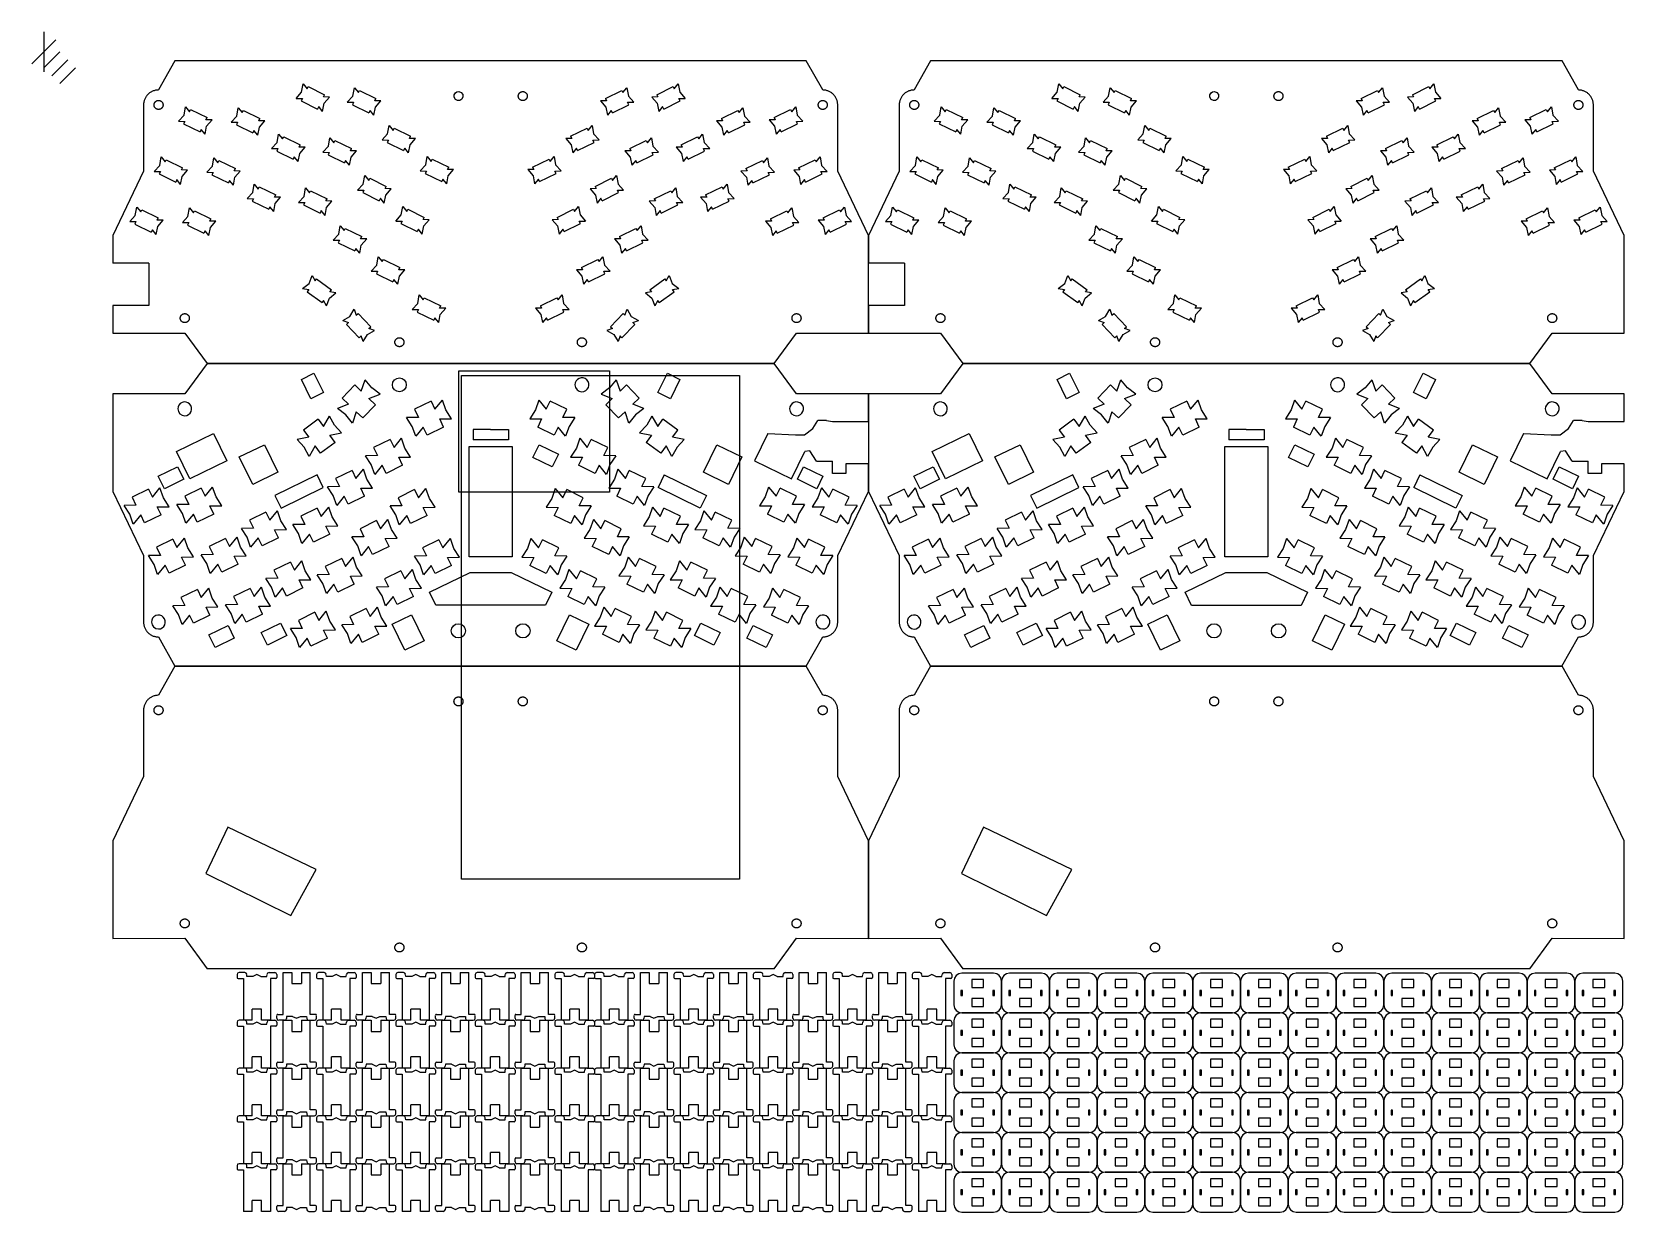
# Model space of a CAD drawing. Extents: x -3 to 397, y 9 to 305.
import ezdxf

# ---------------------------------------------------------------- set-up
doc = ezdxf.new("R2010")
doc.units = 0

msp = doc.modelspace()

# ---------------------------------------------------------------- linework, layer by layer
at = {"layer": 'Layer 1'}
for p, q in [((0, 305), (0, 295)), ((0, 305), (0, 295)), ((0, 305), (0, 295)), ((0, 305), (0, 295)), ((0, 305), (0, 295)), ((0, 305), (0, 295)), ((0, 305), (0, 295)), ((0, 305), (0, 295)), ((3, 303), (-3, 297)), ((3, 303), (-3, 297)), ((3, 303), (-3, 297)), ((3, 303), (-3, 297)), ((3, 303), (-3, 297)), ((3, 303), (-3, 297)), ((3, 303), (-3, 297)), ((3, 303), (-3, 297)), ((4, 300), (0, 296)), ((4, 300), (0, 296)), ((4, 300), (0, 296)), ((4, 300), (0, 296)), ((4, 300), (0, 296)), ((4, 300), (0, 296)), ((4, 300), (0, 296)), ((4, 300), (0, 296)), ((6, 298), (2, 294)), ((6, 298), (2, 294)), ((6, 298), (2, 294)), ((6, 298), (2, 294)), ((6, 298), (2, 294)), ((6, 298), (2, 294)), ((6, 298), (2, 294)), ((6, 298), (2, 294)), ((8, 296), (4, 292)), ((8, 296), (4, 292)), ((8, 296), (4, 292)), ((8, 296), (4, 292)), ((8, 296), (4, 292)), ((8, 296), (4, 292)), ((8, 296), (4, 292)), ((8, 296), (4, 292)), ((32.946951, 297.726505), (28.795851, 290.412204)), ((85.626951, 297.726505), (32.946951, 297.726505)), ((138.847115, 297.726505), (85.626951, 297.726505)), ((191.527015, 297.726605), (138.847015, 297.726605)), ((138.847015, 297.726605), (138.847115, 297.726505)), ((195.678115, 290.412304), (191.527015, 297.726605)), ((222.749043, 297.726039), (218.597943, 290.411738)), ((275.429043, 297.726039), (222.749043, 297.726039)), ((328.649143, 297.726039), (275.429043, 297.726039)), ((381.329043, 297.726139), (328.649043, 297.726139)), ((328.649043, 297.726139), (328.649143, 297.726039)), ((385.480143, 290.411838), (381.329043, 297.726139)), ((25.358351, 288.116404), (25.291451, 287.946704)), ((25.433051, 288.282004), (25.358351, 288.116404)), ((25.515551, 288.443204), (25.433051, 288.282004)), ((25.605351, 288.599804), (25.515551, 288.443204)), ((25.702351, 288.751504), (25.605351, 288.599804)), ((25.806351, 288.898204), (25.702351, 288.751504)), ((25.917051, 289.039604), (25.806351, 288.898204)), ((26.034251, 289.175504), (25.917051, 289.039604)), ((26.157751, 289.305604), (26.034251, 289.175504)), ((26.287251, 289.429604), (26.157751, 289.305604)), ((26.422551, 289.547504), (26.287251, 289.429604)), ((26.563451, 289.658904), (26.422551, 289.547504)), ((26.709651, 289.763504), (26.563451, 289.658904)), ((26.860951, 289.861304), (26.709651, 289.763504)), ((27.017051, 289.951804), (26.860951, 289.861304)), ((27.177951, 290.035004), (27.017051, 289.951804)), ((27.343151, 290.110604), (27.177951, 290.035004)), ((27.512551, 290.178204), (27.343151, 290.110604)), ((27.685851, 290.237804), (27.512551, 290.178204)), ((27.862951, 290.289104), (27.685851, 290.237804)), ((28.043551, 290.331804), (27.862951, 290.289104)), ((28.227351, 290.365704), (28.043551, 290.331804)), ((28.414151, 290.390504), (28.227351, 290.365704)), ((28.603751, 290.406104), (28.414151, 290.390504)), ((28.795851, 290.412204), (28.603751, 290.406204)), ((63.35123, 288.302503), (64.74883, 289.823403)), ((63.35123, 288.302503), (64.93913, 288.274803)), ((64.93913, 288.274803), (64.63603, 287.653203)), ((64.74883, 289.823403), (65.12353, 291.935503)), ((65.12353, 291.935503), (66.12273, 290.701503)), ((66.12273, 290.701503), (66.38953, 291.248403)), ((66.38953, 291.248403), (70.52393, 289.231903)), ((70.24353, 288.656903), (70.52393, 289.231903)), ((71.76573, 288.630303), (70.24353, 288.656903)), ((70.41123, 287.061703), (71.76573, 288.630303)), ((76.24093, 287.356303), (77.63853, 288.877203)), ((77.63853, 288.877203), (78.01323, 290.989303)), ((78.01323, 290.989303), (79.01253, 289.755303)), ((79.01253, 289.755303), (79.27923, 290.302203)), ((79.27923, 290.302203), (83.41363, 288.285703)), ((83.13323, 287.710603), (83.41363, 288.285703)), ((103.06287, 288.606812), (103.076962, 289.193562)), ((103.384392, 288.054888), (103.06287, 288.606812)), ((103.076962, 289.193562), (103.38261, 289.694367)), ((103.38261, 289.694367), (103.768896, 289.935143)), ((103.9531, 287.7642), (103.384392, 288.054888)), ((103.768896, 289.935143), (104.21903, 290.003503)), ((104.21903, 290.003503), (104.817969, 289.793904)), ((104.21903, 290.003503), (104.21903, 290.003503)), ((105.00933, 288.128836), (104.529406, 287.807191)), ((104.817969, 289.793904), (105.21032, 289.294907)), ((105.273996, 288.683455), (105.00933, 288.128836)), ((105.21032, 289.294907), (105.273996, 288.683455)), ((119.18293, 288.875103), (119.18493, 288.933303)), ((119.18493, 288.817003), (119.18293, 288.875103)), ((119.18493, 288.933303), (119.18893, 288.990703)), ((119.18893, 288.759603), (119.18493, 288.817003)), ((119.18893, 288.990703), (119.19593, 289.047303)), ((119.19593, 288.703003), (119.18893, 288.759603)), ((119.19593, 289.047303), (119.20593, 289.102903)), ((119.20593, 288.647303), (119.19593, 288.703003)), ((119.20593, 289.102903), (119.21853, 289.157603)), ((119.21853, 288.592703), (119.20593, 288.647303)), ((119.21853, 289.157603), (119.23373, 289.211303)), ((119.23373, 288.539003), (119.21853, 288.592703)), ((119.23373, 289.211303), (119.25153, 289.263803)), ((119.25153, 288.486503), (119.23373, 288.539003)), ((119.25153, 289.263803), (119.27183, 289.315103)), ((119.27183, 288.435203), (119.25153, 288.486503)), ((119.27183, 289.315103), (119.29443, 289.365203)), ((119.29443, 288.385103), (119.27183, 288.435203)), ((119.29443, 289.365203), (119.31943, 289.413903)), ((119.31943, 288.336403), (119.29443, 288.385103)), ((119.31943, 289.413903), (119.34663, 289.461203)), ((119.34663, 288.289003), (119.31943, 288.336403)), ((119.34663, 289.461203), (119.37603, 289.507103)), ((119.37603, 288.243203), (119.34663, 288.289003)), ((119.37603, 289.507103), (119.40753, 289.551403)), ((119.40753, 288.198903), (119.37603, 288.243203)), ((119.40753, 289.551403), (119.44103, 289.594103)), ((119.44103, 288.156203), (119.40753, 288.198903)), ((119.44103, 289.594103), (119.47663, 289.635103)), ((119.47663, 288.115203), (119.44103, 288.156203)), ((119.47663, 289.635103), (119.51403, 289.674403)), ((119.51403, 288.075903), (119.47663, 288.115203)), ((119.51403, 289.674403), (119.55323, 289.711803)), ((119.55323, 288.038503), (119.51403, 288.075903)), ((119.55323, 289.711803), (119.59433, 289.747303)), ((119.59433, 288.002903), (119.55323, 288.038503)), ((119.59433, 289.747303), (119.63703, 289.780903)), ((119.63703, 287.969403), (119.59433, 288.002903)), ((119.63703, 289.780903), (119.68133, 289.812403)), ((119.68133, 287.937903), (119.63703, 287.969403)), ((119.68133, 289.812403), (119.72713, 289.841803)), ((119.72713, 289.841803), (119.77453, 289.869003)), ((119.77453, 289.869003), (119.82323, 289.894003)), ((119.82323, 289.894003), (119.87333, 289.916603)), ((119.87333, 289.916603), (119.92463, 289.936803)), ((119.92463, 289.936803), (119.97713, 289.954603)), ((119.97713, 289.954603), (120.03083, 289.969803)), ((120.03083, 289.969803), (120.08543, 289.982503)), ((120.08543, 289.982503), (120.14113, 289.992503)), ((120.14113, 289.992503), (120.19773, 289.999503)), ((120.19773, 289.999503), (120.25513, 290.003503)), ((120.25513, 290.003503), (120.31323, 290.004503)), ((120.31323, 290.004503), (120.37143, 290.003503)), ((120.37143, 290.003503), (120.42883, 289.999503)), ((120.42883, 289.999503), (120.48543, 289.992503)), ((120.48543, 289.992503), (120.54103, 289.982503)), ((120.54103, 289.982503), (120.59573, 289.969803)), ((120.59573, 289.969803), (120.64943, 289.954603)), ((120.64943, 289.954603), (120.70193, 289.936803)), ((120.70193, 289.936803), (120.75323, 289.916603)), ((120.75323, 289.916603), (120.80333, 289.894003)), ((120.80333, 289.894003), (120.85203, 289.869003)), ((120.85203, 289.869003), (120.89933, 289.841803)), ((120.89933, 289.841803), (120.94523, 289.812403)), ((120.94523, 289.812403), (120.98953, 289.780903)), ((120.98953, 287.969403), (120.94523, 287.937903)), ((120.98953, 289.780903), (121.03223, 289.747303)), ((121.03223, 288.002903), (120.98953, 287.969403)), ((121.03223, 289.747303), (121.07323, 289.711803)), ((121.07323, 288.038503), (121.03223, 288.002903)), ((121.07323, 289.711803), (121.11253, 289.674403)), ((121.11253, 288.075903), (121.07323, 288.038503)), ((121.11253, 289.674403), (121.14993, 289.635103)), ((121.14993, 288.115203), (121.11253, 288.075903)), ((121.14993, 289.635103), (121.18543, 289.594103)), ((121.18543, 288.156203), (121.14993, 288.115203)), ((121.18543, 289.594103), (121.21903, 289.551403)), ((121.21903, 288.198903), (121.18543, 288.156203)), ((121.21903, 289.551403), (121.25053, 289.507103)), ((121.25053, 288.243203), (121.21903, 288.198903)), ((121.25053, 289.507103), (121.27993, 289.461203)), ((121.27993, 288.289003), (121.25053, 288.243203)), ((121.27993, 289.461203), (121.30713, 289.413903)), ((121.30713, 288.336403), (121.27993, 288.289003)), ((121.30713, 289.413903), (121.33213, 289.365203)), ((121.33213, 288.385103), (121.30713, 288.336403)), ((121.33213, 289.365203), (121.35473, 289.315103)), ((121.35473, 288.435203), (121.33213, 288.385103)), ((121.35473, 289.315103), (121.37503, 289.263803)), ((121.37503, 288.486503), (121.35473, 288.435203)), ((121.37503, 289.263803), (121.39273, 289.211303)), ((121.39273, 288.539003), (121.37503, 288.486503)), ((121.39273, 289.211303), (121.40803, 289.157603)), ((121.40803, 288.592703), (121.39273, 288.539003)), ((121.40803, 289.157603), (121.42063, 289.102903)), ((121.42063, 288.647303), (121.40803, 288.592703)), ((121.42063, 289.102903), (121.43063, 289.047303)), ((121.43063, 288.703003), (121.42063, 288.647303)), ((121.43063, 289.047303), (121.43763, 288.990703)), ((121.43763, 288.759603), (121.43063, 288.703003)), ((121.43763, 288.990703), (121.44163, 288.933303)), ((121.44163, 288.817003), (121.43763, 288.759603)), ((121.44163, 288.933303), (121.44263, 288.875103)), ((121.44263, 288.875103), (121.44163, 288.817003)), ((141.06053, 288.285703), (145.19493, 290.302203)), ((141.06053, 288.285703), (141.34093, 287.710603)), ((145.19493, 290.302203), (145.46163, 289.755303)), ((145.46163, 289.755303), (146.46093, 290.989303)), ((146.46093, 290.989303), (146.83563, 288.877203)), ((146.83563, 288.877203), (148.23323, 287.356303)), ((154.23063, 288.656903), (152.70843, 288.630303)), ((152.70843, 288.630303), (154.06293, 287.061703)), ((153.95023, 289.231903), (158.08463, 291.248403)), ((153.95023, 289.231903), (154.23063, 288.656903)), ((158.08463, 291.248403), (158.35143, 290.701503)), ((158.35143, 290.701503), (159.35063, 291.935503)), ((159.35063, 291.935503), (159.72533, 289.823403)), ((159.53503, 288.274803), (161.12293, 288.302503)), ((159.83813, 287.653203), (159.53503, 288.274803)), ((159.72533, 289.823403), (161.12293, 288.302503)), ((195.870315, 290.406204), (195.678115, 290.412204)), ((196.059915, 290.390504), (195.870315, 290.406204)), ((196.246715, 290.365704), (196.059915, 290.390504)), ((196.430515, 290.331804), (196.246715, 290.365704)), ((196.611015, 290.289104), (196.430515, 290.331804)), ((196.788115, 290.237904), (196.611015, 290.289104)), ((196.961415, 290.178304), (196.788115, 290.237904)), ((197.130815, 290.110604), (196.961415, 290.178304)), ((197.296115, 290.035004), (197.130815, 290.110604)), ((197.456915, 289.951904), (197.296115, 290.035004)), ((197.613115, 289.861304), (197.456915, 289.951904)), ((197.764415, 289.763604), (197.613115, 289.861304)), ((197.910615, 289.658904), (197.764415, 289.763604)), ((198.051415, 289.547504), (197.910615, 289.658904)), ((198.186715, 289.429704), (198.051415, 289.547504)), ((198.316215, 289.305604), (198.186715, 289.429704)), ((198.439715, 289.175504), (198.316215, 289.305604)), ((198.556915, 289.039704), (198.439715, 289.175504)), ((198.667615, 288.898304), (198.556915, 289.039704)), ((198.771615, 288.751604), (198.667615, 288.898304)), ((198.868715, 288.599804), (198.771615, 288.751604)), ((198.958515, 288.443204), (198.868715, 288.599804)), ((199.040915, 288.282004), (198.958515, 288.443204)), ((199.115715, 288.116404), (199.040915, 288.282004)), ((199.182615, 287.946704), (199.115715, 288.116404)), ((215.160443, 288.115937), (215.093543, 287.946237)), ((215.235143, 288.281537), (215.160443, 288.115937)), ((215.317643, 288.442737), (215.235143, 288.281537)), ((215.407443, 288.599337), (215.317643, 288.442737)), ((215.504443, 288.751037), (215.407443, 288.599337)), ((215.608443, 288.897737), (215.504443, 288.751037)), ((215.719143, 289.039137), (215.608443, 288.897737)), ((215.836343, 289.175037), (215.719143, 289.039137)), ((215.959843, 289.305137), (215.836343, 289.175037)), ((216.089343, 289.429137), (215.959843, 289.305137)), ((216.224643, 289.547037), (216.089343, 289.429137)), ((216.365543, 289.658437), (216.224643, 289.547037)), ((216.511743, 289.763037), (216.365543, 289.658437)), ((216.663043, 289.860837), (216.511743, 289.763037)), ((216.819143, 289.951337), (216.663043, 289.860837)), ((216.980043, 290.034537), (216.819143, 289.951337)), ((217.145243, 290.110137), (216.980043, 290.034537)), ((217.314643, 290.177738), (217.145243, 290.110138)), ((217.487943, 290.237337), (217.314643, 290.177737)), ((217.665043, 290.288637), (217.487943, 290.237337)), ((217.845643, 290.331337), (217.665043, 290.288637)), ((218.029443, 290.365237), (217.845643, 290.331337)), ((218.216243, 290.390037), (218.029443, 290.365237)), ((218.405843, 290.405638), (218.216243, 290.390038)), ((218.597943, 290.411737), (218.405843, 290.405737)), ((253.15323, 288.302503), (254.55083, 289.823403)), ((253.15323, 288.302503), (254.74113, 288.274803)), ((254.74113, 288.274803), (254.43803, 287.653203)), ((254.55083, 289.823403), (254.92553, 291.935503)), ((254.92553, 291.935503), (255.92473, 290.701503)), ((255.92473, 290.701503), (256.19153, 291.248403)), ((256.19153, 291.248403), (260.32593, 289.231903)), ((260.04553, 288.656903), (260.32593, 289.231903)), ((261.56773, 288.630303), (260.04553, 288.656903)), ((260.21323, 287.061703), (261.56773, 288.630303)), ((266.04293, 287.356303), (267.44053, 288.877203)), ((267.44053, 288.877203), (267.81523, 290.989303)), ((267.81523, 290.989303), (268.81453, 289.755303)), ((268.81453, 289.755303), (269.08123, 290.302203)), ((269.08123, 290.302203), (273.21563, 288.285703)), ((272.93523, 287.710603), (273.21563, 288.285703)), ((292.86487, 288.606812), (292.878962, 289.193562)), ((293.186392, 288.054888), (292.86487, 288.606812)), ((292.878962, 289.193562), (293.18461, 289.694367)), ((293.18461, 289.694367), (293.570896, 289.935143)), ((293.7551, 287.7642), (293.186392, 288.054888)), ((293.570896, 289.935143), (294.02103, 290.003503)), ((294.02103, 290.003503), (294.619969, 289.793904)), ((294.02103, 290.003503), (294.02103, 290.003503)), ((294.81133, 288.128836), (294.331406, 287.807191)), ((294.619969, 289.793904), (295.01232, 289.294907)), ((295.075996, 288.683455), (294.81133, 288.128836)), ((295.01232, 289.294907), (295.075996, 288.683455)), ((308.98493, 288.875103), (308.98693, 288.933303)), ((308.98693, 288.817003), (308.98493, 288.875103)), ((308.98693, 288.933303), (308.99093, 288.990703)), ((308.99093, 288.759603), (308.98693, 288.817003)), ((308.99093, 288.990703), (308.99793, 289.047303)), ((308.99793, 288.703003), (308.99093, 288.759603)), ((308.99793, 289.047303), (309.00793, 289.102903)), ((309.00793, 288.647303), (308.99793, 288.703003)), ((309.00793, 289.102903), (309.02053, 289.157603)), ((309.02053, 288.592703), (309.00793, 288.647303)), ((309.02053, 289.157603), (309.03573, 289.211303)), ((309.03573, 288.539003), (309.02053, 288.592703)), ((309.03573, 289.211303), (309.05353, 289.263803)), ((309.05353, 288.486503), (309.03573, 288.539003)), ((309.05353, 289.263803), (309.07383, 289.315103)), ((309.07383, 288.435203), (309.05353, 288.486503)), ((309.07383, 289.315103), (309.09643, 289.365203)), ((309.09643, 288.385103), (309.07383, 288.435203)), ((309.09643, 289.365203), (309.12143, 289.413903)), ((309.12143, 288.336403), (309.09643, 288.385103)), ((309.12143, 289.413903), (309.14863, 289.461203)), ((309.14863, 288.289003), (309.12143, 288.336403)), ((309.14863, 289.461203), (309.17803, 289.507103)), ((309.17803, 288.243203), (309.14863, 288.289003)), ((309.17803, 289.507103), (309.20953, 289.551403)), ((309.20953, 288.198903), (309.17803, 288.243203)), ((309.20953, 289.551403), (309.24303, 289.594103)), ((309.24303, 288.156203), (309.20953, 288.198903)), ((309.24303, 289.594103), (309.27863, 289.635103)), ((309.27863, 288.115203), (309.24303, 288.156203)), ((309.27863, 289.635103), (309.31603, 289.674403)), ((309.31603, 288.075903), (309.27863, 288.115203)), ((309.31603, 289.674403), (309.35523, 289.711803)), ((309.35523, 288.038503), (309.31603, 288.075903)), ((309.35523, 289.711803), (309.39633, 289.747303)), ((309.39633, 288.002903), (309.35523, 288.038503)), ((309.39633, 289.747303), (309.43903, 289.780903)), ((309.43903, 287.969403), (309.39633, 288.002903)), ((309.43903, 289.780903), (309.48333, 289.812403)), ((309.48333, 287.937903), (309.43903, 287.969403)), ((309.48333, 289.812403), (309.52913, 289.841803)), ((309.52913, 289.841803), (309.57653, 289.869003)), ((309.57653, 289.869003), (309.62523, 289.894003)), ((309.62523, 289.894003), (309.67533, 289.916603)), ((309.67533, 289.916603), (309.72663, 289.936803)), ((309.72663, 289.936803), (309.77913, 289.954603)), ((309.77913, 289.954603), (309.83283, 289.969803)), ((309.83283, 289.969803), (309.88743, 289.982503)), ((309.88743, 289.982503), (309.94313, 289.992503)), ((309.94313, 289.992503), (309.99973, 289.999503)), ((309.99973, 289.999503), (310.05713, 290.003503)), ((310.05713, 290.003503), (310.11523, 290.004503)), ((310.11523, 290.004503), (310.17343, 290.003503)), ((310.17343, 290.003503), (310.23083, 289.999503)), ((310.23083, 289.999503), (310.28743, 289.992503)), ((310.28743, 289.992503), (310.34303, 289.982503)), ((310.34303, 289.982503), (310.39773, 289.969803)), ((310.39773, 289.969803), (310.45143, 289.954603)), ((310.45143, 289.954603), (310.50393, 289.936803)), ((310.50393, 289.936803), (310.55523, 289.916603)), ((310.55523, 289.916603), (310.60533, 289.894003)), ((310.60533, 289.894003), (310.65403, 289.869003)), ((310.65403, 289.869003), (310.70133, 289.841803)), ((310.70133, 289.841803), (310.74723, 289.812403)), ((310.74723, 289.812403), (310.79153, 289.780903)), ((310.79153, 287.969403), (310.74723, 287.937903)), ((310.79153, 289.780903), (310.83423, 289.747303)), ((310.83423, 288.002903), (310.79153, 287.969403)), ((310.83423, 289.747303), (310.87523, 289.711803)), ((310.87523, 288.038503), (310.83423, 288.002903)), ((310.87523, 289.711803), (310.91453, 289.674403)), ((310.91453, 288.075903), (310.87523, 288.038503)), ((310.91453, 289.674403), (310.95193, 289.635103)), ((310.95193, 288.115203), (310.91453, 288.075903)), ((310.95193, 289.635103), (310.98743, 289.594103)), ((310.98743, 288.156203), (310.95193, 288.115203)), ((310.98743, 289.594103), (311.02103, 289.551403)), ((311.02103, 288.198903), (310.98743, 288.156203)), ((311.02103, 289.551403), (311.05253, 289.507103)), ((311.05253, 288.243203), (311.02103, 288.198903)), ((311.05253, 289.507103), (311.08193, 289.461203)), ((311.08193, 288.289003), (311.05253, 288.243203)), ((311.08193, 289.461203), (311.10913, 289.413903)), ((311.10913, 288.336403), (311.08193, 288.289003)), ((311.10913, 289.413903), (311.13413, 289.365203)), ((311.13413, 288.385103), (311.10913, 288.336403)), ((311.13413, 289.365203), (311.15673, 289.315103)), ((311.15673, 288.435203), (311.13413, 288.385103)), ((311.15673, 289.315103), (311.17703, 289.263803)), ((311.17703, 288.486503), (311.15673, 288.435203)), ((311.17703, 289.263803), (311.19473, 289.211303)), ((311.19473, 288.539003), (311.17703, 288.486503)), ((311.19473, 289.211303), (311.21003, 289.157603)), ((311.21003, 288.592703), (311.19473, 288.539003)), ((311.21003, 289.157603), (311.22263, 289.102903)), ((311.22263, 288.647303), (311.21003, 288.592703)), ((311.22263, 289.102903), (311.23263, 289.047303)), ((311.23263, 288.703003), (311.22263, 288.647303)), ((311.23263, 289.047303), (311.23963, 288.990703)), ((311.23963, 288.759603), (311.23263, 288.703003)), ((311.23963, 288.990703), (311.24363, 288.933303)), ((311.24363, 288.817003), (311.23963, 288.759603)), ((311.24363, 288.933303), (311.24463, 288.875103)), ((311.24463, 288.875103), (311.24363, 288.817003)), ((330.86253, 288.285703), (334.99693, 290.302203)), ((330.86253, 288.285703), (331.14293, 287.710603)), ((334.99693, 290.302203), (335.26363, 289.755303)), ((335.26363, 289.755303), (336.26293, 290.989303)), ((336.26293, 290.989303), (336.63763, 288.877203)), ((336.63763, 288.877203), (338.03523, 287.356303)), ((344.03263, 288.656903), (342.51043, 288.630303)), ((342.51043, 288.630303), (343.86493, 287.061703)), ((343.75223, 289.231903), (347.88663, 291.248403)), ((343.75223, 289.231903), (344.03263, 288.656903)), ((347.88663, 291.248403), (348.15343, 290.701503)), ((348.15343, 290.701503), (349.15263, 291.935503)), ((349.15263, 291.935503), (349.52733, 289.823403)), ((349.33703, 288.274803), (350.92493, 288.302503)), ((349.64013, 287.653203), (349.33703, 288.274803)), ((349.52733, 289.823403), (350.92493, 288.302503)), ((385.672343, 290.405737), (385.480143, 290.411737)), ((385.861943, 290.390037), (385.672343, 290.405737)), ((386.048743, 290.365237), (385.861943, 290.390037)), ((386.232543, 290.331337), (386.048743, 290.365237)), ((386.413043, 290.288638), (386.232543, 290.331338)), ((386.590143, 290.237437), (386.413043, 290.288637)), ((386.763443, 290.177837), (386.590143, 290.237437)), ((386.932843, 290.110138), (386.763443, 290.177838)), ((387.098143, 290.034537), (386.932843, 290.110137)), ((387.258943, 289.951437), (387.098143, 290.034537)), ((387.415143, 289.860837), (387.258943, 289.951437)), ((387.566443, 289.763137), (387.415143, 289.860837)), ((387.712643, 289.658437), (387.566443, 289.763137)), ((387.853443, 289.547037), (387.712643, 289.658437)), ((387.988743, 289.429237), (387.853443, 289.547037)), ((388.118243, 289.305137), (387.988743, 289.429237)), ((388.241743, 289.175037), (388.118243, 289.305137)), ((388.358943, 289.039237), (388.241743, 289.175037)), ((388.469643, 288.897837), (388.358943, 289.039237)), ((388.573643, 288.751137), (388.469643, 288.897837)), ((388.670743, 288.599337), (388.573643, 288.751137)), ((388.760543, 288.442737), (388.670743, 288.599337)), ((388.842943, 288.281537), (388.760543, 288.442737)), ((388.917743, 288.115937), (388.842943, 288.281537)), ((388.984643, 287.946237), (388.917743, 288.115937)), ((25.063451, 286.662203), (25.016951, 269.996604)), ((25.068651, 286.854403), (25.063651, 286.662203)), ((25.083451, 287.044103), (25.068651, 286.854403)), ((25.107351, 287.231003), (25.083451, 287.044103)), ((25.140451, 287.415003), (25.107351, 287.231003)), ((25.182251, 287.595704), (25.140451, 287.415003)), ((25.232651, 287.773004), (25.182251, 287.595704)), ((25.291451, 287.946704), (25.232651, 287.773004)), ((27.68873, 286.655203), (27.68973, 286.713603)), ((27.68973, 286.596903), (27.68873, 286.655203)), ((27.68973, 286.713603), (27.69373, 286.771103)), ((27.69373, 286.539403), (27.68973, 286.596903)), ((27.69373, 286.771103), (27.70073, 286.827803)), ((27.70073, 286.482703), (27.69373, 286.539403)), ((27.70073, 286.827803), (27.71073, 286.883603)), ((27.71073, 286.426903), (27.70073, 286.482703)), ((27.71073, 286.883603), (27.72333, 286.938403)), ((27.72333, 286.372003), (27.71073, 286.426903)), ((27.72333, 286.938403), (27.73863, 286.992203)), ((27.73863, 286.318303), (27.72333, 286.372003)), ((27.73863, 286.992203), (27.75643, 287.044903)), ((27.75643, 286.265603), (27.73863, 286.318303)), ((27.75643, 287.044903), (27.77673, 287.096303)), ((27.77673, 286.214103), (27.75643, 286.265603)), ((27.77673, 287.096303), (27.79943, 287.146503)), ((27.79943, 286.163903), (27.77673, 286.214103)), ((27.79943, 287.146503), (27.82443, 287.195403)), ((27.82443, 286.115103), (27.79943, 286.163903)), ((27.82443, 287.195403), (27.85173, 287.242803)), ((27.85173, 286.067603), (27.82443, 286.115103)), ((27.85173, 287.242803), (27.88123, 287.288803)), ((27.88123, 286.021703), (27.85173, 286.067603)), ((27.88123, 287.288803), (27.91283, 287.333203)), ((27.91283, 285.977203), (27.88123, 286.021703)), ((27.91283, 287.333203), (27.94643, 287.376103)), ((27.94643, 285.934403), (27.91283, 285.977203)), ((27.94643, 287.376103), (27.98203, 287.417203)), ((27.98203, 285.893303), (27.94643, 285.934403)), ((27.98203, 287.417203), (28.01953, 287.456503)), ((28.01953, 285.853903), (27.98203, 285.893303)), ((28.01953, 287.456503), (28.05893, 287.494103)), ((28.05893, 285.816403), (28.01953, 285.853903)), ((28.05893, 287.494103), (28.10003, 287.529703)), ((28.10003, 285.780803), (28.05893, 285.816403)), ((28.10003, 287.529703), (28.14283, 287.563303)), ((28.14283, 285.747203), (28.10003, 285.780803)), ((28.14283, 287.563303), (28.18723, 287.594903)), ((28.18723, 285.715603), (28.14283, 285.747203)), ((28.18723, 287.594903), (28.23323, 287.624403)), ((28.23323, 285.686103), (28.18723, 285.715603)), ((28.23323, 287.624403), (28.28073, 287.651703)), ((28.28073, 285.658803), (28.23323, 285.686103)), ((28.28073, 287.651703), (28.32953, 287.676703)), ((28.32953, 285.633803), (28.28073, 285.658803)), ((28.32953, 287.676703), (28.37973, 287.699403)), ((28.37973, 285.611103), (28.32953, 285.633803)), ((28.37973, 287.699403), (28.43123, 287.719703)), ((28.43123, 285.590803), (28.37973, 285.611103)), ((28.43123, 287.719703), (28.48393, 287.737503)), ((28.48393, 285.573003), (28.43123, 285.590803)), ((28.48393, 287.737503), (28.53763, 287.752803)), ((28.53763, 285.557703), (28.48393, 285.573003)), ((28.53763, 287.752803), (28.59253, 287.765403)), ((28.59253, 285.545103), (28.53763, 285.557703)), ((28.59253, 287.765403), (28.64833, 287.775403)), ((28.64833, 285.535103), (28.59253, 285.545103)), ((28.64833, 287.775403), (28.70503, 287.782403)), ((28.70503, 285.528103), (28.64833, 285.535103)), ((28.70503, 287.782403), (28.76253, 287.786403)), ((28.76253, 285.524103), (28.70503, 285.528103)), ((28.76253, 287.786403), (28.82083, 287.787403)), ((28.82083, 285.523103), (28.76253, 285.524103)), ((28.82083, 287.787403), (28.87913, 287.786403)), ((28.87913, 285.524103), (28.82083, 285.523103)), ((28.87913, 287.786403), (28.93673, 287.782403)), ((28.93673, 285.528103), (28.87913, 285.524103)), ((28.93673, 287.782403), (28.99343, 287.775403)), ((28.99343, 285.535103), (28.93673, 285.528103)), ((28.99343, 287.775403), (29.04923, 287.765403)), ((29.04923, 285.545103), (28.99343, 285.535103)), ((29.04923, 287.765403), (29.10403, 287.752803)), ((29.10403, 285.557703), (29.04923, 285.545103)), ((29.10403, 287.752803), (29.15783, 287.737503)), ((29.15783, 285.573003), (29.10403, 285.557703)), ((29.15783, 287.737503), (29.21053, 287.719703)), ((29.21053, 285.590803), (29.15783, 285.573003)), ((29.21053, 287.719703), (29.26193, 287.699403)), ((29.26193, 285.611103), (29.21053, 285.590803)), ((29.26193, 287.699403), (29.31213, 287.676703)), ((29.31213, 285.633803), (29.26193, 285.611103)), ((29.31213, 287.676703), (29.36103, 287.651703)), ((29.36103, 285.658803), (29.31213, 285.633803)), ((29.36103, 287.651703), (29.40843, 287.624403)), ((29.40843, 285.686103), (29.36103, 285.658803)), ((29.40843, 287.624403), (29.45443, 287.594903)), ((29.45443, 285.715603), (29.40843, 285.686103)), ((29.45443, 287.594903), (29.49883, 287.563303)), ((29.49883, 285.747203), (29.45443, 285.715603)), ((29.49883, 287.563303), (29.54173, 287.529703)), ((29.54173, 285.780803), (29.49883, 285.747203)), ((29.54173, 287.529703), (29.58283, 287.494103)), ((29.58283, 285.816403), (29.54173, 285.780803)), ((29.58283, 287.494103), (29.62213, 287.456503)), ((29.62213, 285.853903), (29.58283, 285.816403)), ((29.62213, 287.456503), (29.65963, 287.417203)), ((29.65963, 285.893303), (29.62213, 285.853903)), ((29.65963, 287.417203), (29.69533, 287.376103)), ((29.69533, 285.934403), (29.65963, 285.893303)), ((29.69533, 287.376103), (29.72893, 287.333203)), ((29.72893, 285.977203), (29.69533, 285.934403)), ((29.72893, 287.333203), (29.76053, 287.288803)), ((29.76053, 286.021703), (29.72893, 285.977203)), ((29.76053, 287.288803), (29.79003, 287.242803)), ((29.79003, 286.067603), (29.76053, 286.021703)), ((29.79003, 287.242803), (29.81733, 287.195403)), ((29.81733, 286.115103), (29.79003, 286.067603)), ((29.81733, 287.195403), (29.84233, 287.146503)), ((29.84233, 286.163903), (29.81733, 286.115103)), ((29.84233, 287.146503), (29.86503, 287.096303)), ((29.86503, 286.214103), (29.84233, 286.163903)), ((29.86503, 287.096303), (29.88533, 287.044903)), ((29.88533, 286.265603), (29.86503, 286.214103)), ((29.88533, 287.044903), (29.90313, 286.992203)), ((29.90313, 286.318303), (29.88533, 286.265603)), ((29.90313, 286.992203), (29.91843, 286.938403)), ((29.91843, 286.372003), (29.90313, 286.318303)), ((29.91843, 286.938403), (29.93103, 286.883603)), ((29.93103, 286.426903), (29.91843, 286.372003)), ((29.93103, 286.883603), (29.94103, 286.827803)), ((29.94103, 286.482703), (29.93103, 286.426903)), ((29.94103, 286.827803), (29.94803, 286.771103)), ((29.94803, 286.539403), (29.94103, 286.482703)), ((29.94803, 286.771103), (29.95203, 286.713603)), ((29.95203, 286.596903), (29.94803, 286.539403)), ((29.95203, 286.713603), (29.95303, 286.655203)), ((29.95303, 286.655203), (29.95203, 286.596903)), ((33.84563, 282.555203), (35.24323, 284.076203)), ((35.24323, 284.076203), (35.61793, 286.188303)), ((35.61793, 286.188303), (36.61723, 284.954303)), ((36.61723, 284.954303), (36.88393, 285.501103)), ((36.88393, 285.501103), (41.01843, 283.484603)), ((48.48363, 283.849003), (48.85833, 285.961103)), ((48.85833, 285.961103), (49.85763, 284.727103)), ((49.85763, 284.727103), (50.12433, 285.273903)), ((50.12433, 285.273903), (54.25883, 283.257403)), ((64.63603, 287.653203), (68.77043, 285.636703)), ((69.05993, 286.230103), (68.77043, 285.636703)), ((70.01783, 285.047203), (69.05993, 286.230103)), ((70.01783, 285.047203), (70.41123, 287.061703)), ((76.24093, 287.356303), (77.82883, 287.328503)), ((77.82883, 287.328503), (77.52573, 286.707003)), ((77.52573, 286.707003), (81.66023, 284.690503)), ((81.94963, 285.283903), (81.66023, 284.690503)), ((82.90753, 284.100903), (81.94963, 285.283903)), ((82.90753, 284.100903), (83.30093, 286.115503)), ((84.65543, 287.684003), (83.13323, 287.710603)), ((83.30093, 286.115503), (84.65543, 287.684003)), ((104.529406, 287.807191), (103.9531, 287.7642)), ((119.72713, 287.908503), (119.68133, 287.937903)), ((119.77453, 287.881303), (119.72713, 287.908503)), ((119.82323, 287.856303), (119.77453, 287.881303)), ((119.87333, 287.833703), (119.82323, 287.856303)), ((119.92463, 287.813403), (119.87333, 287.833703)), ((119.97713, 287.795703), (119.92463, 287.813403)), ((120.03083, 287.780403), (119.97713, 287.795703)), ((120.08543, 287.767803), (120.03083, 287.780403)), ((120.14113, 287.757803), (120.08543, 287.767803)), ((120.19773, 287.750803), (120.14113, 287.757803)), ((120.25513, 287.746803), (120.19773, 287.750803)), ((120.31323, 287.744803), (120.25513, 287.746803)), ((120.37143, 287.746803), (120.31323, 287.744803)), ((120.42883, 287.750803), (120.37143, 287.746803)), ((120.48543, 287.757803), (120.42883, 287.750803)), ((120.54103, 287.767803), (120.48543, 287.757803)), ((120.59573, 287.780403), (120.54103, 287.767803)), ((120.64943, 287.795703), (120.59573, 287.780403)), ((120.70193, 287.813403), (120.64943, 287.795703)), ((120.75323, 287.833703), (120.70193, 287.813403)), ((120.80333, 287.856303), (120.75323, 287.833703)), ((120.85203, 287.881303), (120.80333, 287.856303)), ((120.89933, 287.908503), (120.85203, 287.881303)), ((120.94523, 287.937903), (120.89933, 287.908503)), ((141.34093, 287.710603), (139.81873, 287.684003)), ((139.81873, 287.684003), (141.17323, 286.115503)), ((141.17323, 286.115503), (141.56663, 284.100903)), ((142.52453, 285.283903), (141.56663, 284.100903)), ((142.81393, 284.690503), (142.52453, 285.283903)), ((142.81393, 284.690503), (146.94843, 286.707003)), ((146.64523, 287.328503), (148.23323, 287.356303)), ((146.94843, 286.707003), (146.64523, 287.328503)), ((154.06293, 287.061703), (154.45633, 285.047203)), ((155.41423, 286.230103), (154.45633, 285.047203)), ((155.70373, 285.636703), (155.41423, 286.230103)), ((155.70373, 285.636703), (159.83813, 287.653203)), ((170.21533, 283.257403), (174.34983, 285.273903)), ((174.34983, 285.273903), (174.61653, 284.727103)), ((174.61653, 284.727103), (175.61583, 285.961103)), ((175.61583, 285.961103), (175.99053, 283.849003)), ((183.45573, 283.484603), (187.59023, 285.501103)), ((187.59023, 285.501103), (187.85693, 284.954303)), ((187.85693, 284.954303), (188.85623, 286.188303)), ((188.85623, 286.188303), (189.23093, 284.076203)), ((189.23093, 284.076203), (190.62853, 282.555203)), ((194.52113, 286.655203), (194.52213, 286.713603)), ((194.52213, 286.596903), (194.52113, 286.655203)), ((194.52213, 286.713603), (194.52613, 286.771103)), ((194.52613, 286.539403), (194.52213, 286.596903)), ((194.52613, 286.771103), (194.53313, 286.827803)), ((194.53313, 286.482703), (194.52613, 286.539403)), ((194.53313, 286.827803), (194.54313, 286.883603)), ((194.54313, 286.426903), (194.53313, 286.482703)), ((194.54313, 286.883603), (194.55573, 286.938403)), ((194.55573, 286.372003), (194.54313, 286.426903)), ((194.55573, 286.938403), (194.57103, 286.992203)), ((194.57103, 286.318303), (194.55573, 286.372003)), ((194.57103, 286.992203), (194.58883, 287.044903)), ((194.58883, 286.265603), (194.57103, 286.318303)), ((194.58883, 287.044903), (194.60913, 287.096303)), ((194.60913, 286.214103), (194.58883, 286.265603)), ((194.60913, 287.096303), (194.63183, 287.146503)), ((194.63183, 286.163903), (194.60913, 286.214103)), ((194.63183, 287.146503), (194.65683, 287.195403)), ((194.65683, 286.115103), (194.63183, 286.163903)), ((194.65683, 287.195403), (194.68413, 287.242803)), ((194.68413, 286.067603), (194.65683, 286.115103)), ((194.68413, 287.242803), (194.71363, 287.288803)), ((194.71363, 286.021703), (194.68413, 286.067603)), ((194.71363, 287.288803), (194.74523, 287.333203)), ((194.74523, 285.977203), (194.71363, 286.021703)), ((194.74523, 287.333203), (194.77883, 287.376103)), ((194.77883, 285.934403), (194.74523, 285.977203)), ((194.77883, 287.376103), (194.81443, 287.417203)), ((194.81443, 285.893303), (194.77883, 285.934403)), ((194.81443, 287.417203), (194.85193, 287.456503)), ((194.85193, 285.853903), (194.81443, 285.893303)), ((194.85193, 287.456503), (194.89133, 287.494103)), ((194.89133, 285.816403), (194.85193, 285.853903)), ((194.89133, 287.494103), (194.93243, 287.529703)), ((194.93243, 285.780803), (194.89133, 285.816403)), ((194.93243, 287.529703), (194.97523, 287.563303)), ((194.97523, 285.747203), (194.93243, 285.780803)), ((194.97523, 287.563303), (195.01963, 287.594903)), ((195.01963, 285.715603), (194.97523, 285.747203)), ((195.01963, 287.594903), (195.06563, 287.624403)), ((195.06563, 285.686103), (195.01963, 285.715603)), ((195.06563, 287.624403), (195.11313, 287.651703)), ((195.11313, 285.658803), (195.06563, 285.686103)), ((195.11313, 287.651703), (195.16193, 287.676703)), ((195.16193, 285.633803), (195.11313, 285.658803)), ((195.16193, 287.676703), (195.21213, 287.699403)), ((195.21213, 285.611103), (195.16193, 285.633803)), ((195.21213, 287.699403), (195.26363, 287.719703)), ((195.26363, 285.590803), (195.21213, 285.611103)), ((195.26363, 287.719703), (195.31633, 287.737503)), ((195.31633, 285.573003), (195.26363, 285.590803)), ((195.31633, 287.737503), (195.37003, 287.752803)), ((195.37003, 285.557703), (195.31633, 285.573003)), ((195.37003, 287.752803), (195.42493, 287.765403)), ((195.42493, 285.545103), (195.37003, 285.557703)), ((195.42493, 287.765403), (195.48073, 287.775403)), ((195.48073, 285.535103), (195.42493, 285.545103)), ((195.48073, 287.775403), (195.53743, 287.782403)), ((195.53743, 285.528103), (195.48073, 285.535103)), ((195.53743, 287.782403), (195.59493, 287.786403)), ((195.59493, 285.524103), (195.53743, 285.528103)), ((195.59493, 287.786403), (195.65323, 287.787403)), ((195.65323, 285.523103), (195.59493, 285.524103)), ((195.65323, 287.787403), (195.71153, 287.786403)), ((195.71153, 285.524103), (195.65323, 285.523103)), ((195.71153, 287.786403), (195.76913, 287.782403)), ((195.76913, 285.528103), (195.71153, 285.524103)), ((195.76913, 287.782403), (195.82583, 287.775403)), ((195.82583, 285.535103), (195.76913, 285.528103)), ((195.82583, 287.775403), (195.88163, 287.765403)), ((195.88163, 285.545103), (195.82583, 285.535103)), ((195.88163, 287.765403), (195.93643, 287.752803)), ((195.93643, 285.557703), (195.88163, 285.545103)), ((195.93643, 287.752803), (195.99023, 287.737503)), ((195.99023, 285.573003), (195.93643, 285.557703)), ((195.99023, 287.737503), (196.04293, 287.719703)), ((196.04293, 285.590803), (195.99023, 285.573003)), ((196.04293, 287.719703), (196.09433, 287.699403)), ((196.09433, 285.611103), (196.04293, 285.590803)), ((196.09433, 287.699403), (196.14453, 287.676703)), ((196.14453, 285.633803), (196.09433, 285.611103)), ((196.14453, 287.676703), (196.19343, 287.651703)), ((196.19343, 285.658803), (196.14453, 285.633803)), ((196.19343, 287.651703), (196.24083, 287.624403)), ((196.24083, 285.686103), (196.19343, 285.658803)), ((196.24083, 287.624403), (196.28683, 287.594903)), ((196.28683, 285.715603), (196.24083, 285.686103)), ((196.28683, 287.594903), (196.33123, 287.563303)), ((196.33123, 285.747203), (196.28683, 285.715603)), ((196.33123, 287.563303), (196.37413, 287.529703)), ((196.37413, 285.780803), (196.33123, 285.747203)), ((196.37413, 287.529703), (196.41523, 287.494103)), ((196.41523, 285.816403), (196.37413, 285.780803)), ((196.41523, 287.494103), (196.45453, 287.456503)), ((196.45453, 285.853903), (196.41523, 285.816403)), ((196.45453, 287.456503), (196.49203, 287.417203)), ((196.49203, 285.893303), (196.45453, 285.853903)), ((196.49203, 287.417203), (196.52773, 287.376103)), ((196.52773, 285.934403), (196.49203, 285.893303)), ((196.52773, 287.376103), (196.56133, 287.333203)), ((196.56133, 285.977203), (196.52773, 285.934403)), ((196.56133, 287.333203), (196.59293, 287.288803)), ((196.59293, 286.021703), (196.56133, 285.977203)), ((196.59293, 287.288803), (196.62243, 287.242803)), ((196.62243, 286.067603), (196.59293, 286.021703)), ((196.62243, 287.242803), (196.64973, 287.195403)), ((196.64973, 286.115103), (196.62243, 286.067603)), ((196.64973, 287.195403), (196.67473, 287.146503)), ((196.67473, 286.163903), (196.64973, 286.115103)), ((196.67473, 287.146503), (196.69743, 287.096303)), ((196.69743, 286.214103), (196.67473, 286.163903)), ((196.69743, 287.096303), (196.71773, 287.044903)), ((196.71773, 286.265603), (196.69743, 286.214103)), ((196.71773, 287.044903), (196.73553, 286.992203)), ((196.73553, 286.318303), (196.71773, 286.265603)), ((196.73553, 286.992203), (196.75083, 286.938403)), ((196.75083, 286.372003), (196.73553, 286.318303)), ((196.75083, 286.938403), (196.76343, 286.883603)), ((196.76343, 286.426903), (196.75083, 286.372003)), ((196.76343, 286.883603), (196.77343, 286.827803)), ((196.77343, 286.482703), (196.76343, 286.426903)), ((196.77343, 286.827803), (196.78043, 286.771103)), ((196.78043, 286.539403), (196.77343, 286.482703)), ((196.78043, 286.771103), (196.78443, 286.713603)), ((196.78443, 286.596903), (196.78043, 286.539403)), ((196.78443, 286.713603), (196.78543, 286.655203)), ((196.78543, 286.655203), (196.78443, 286.596903)), ((199.241315, 287.773104), (199.182615, 287.946704)), ((199.291815, 287.595804), (199.241315, 287.773104)), ((199.333615, 287.415003), (199.291815, 287.595804)), ((199.366615, 287.231103), (199.333615, 287.415003)), ((199.390615, 287.044103), (199.366615, 287.231103)), ((199.405315, 286.854403), (199.390615, 287.044103)), ((199.410515, 286.662303), (199.405515, 286.854403)), ((199.410615, 286.662203), (199.410515, 286.662303)), ((199.457015, 269.996504), (199.410615, 286.662203)), ((214.865543, 286.661736), (214.819043, 269.996141)), ((214.870743, 286.853936), (214.865743, 286.661736)), ((214.885543, 287.043636), (214.870743, 286.853936)), ((214.909443, 287.230536), (214.885543, 287.043636)), ((214.942543, 287.414536), (214.909443, 287.230536)), ((214.984343, 287.595237), (214.942543, 287.414536)), ((215.034743, 287.772537), (214.984343, 287.595237)), ((215.093543, 287.946237), (215.034743, 287.772537)), ((217.49073, 286.655203), (217.49173, 286.713603)), ((217.49173, 286.596903), (217.49073, 286.655203)), ((217.49173, 286.713603), (217.49573, 286.771103)), ((217.49573, 286.539403), (217.49173, 286.596903)), ((217.49573, 286.771103), (217.50273, 286.827803)), ((217.50273, 286.482703), (217.49573, 286.539403)), ((217.50273, 286.827803), (217.51273, 286.883603)), ((217.51273, 286.426903), (217.50273, 286.482703)), ((217.51273, 286.883603), (217.52533, 286.938403)), ((217.52533, 286.372003), (217.51273, 286.426903)), ((217.52533, 286.938403), (217.54063, 286.992203)), ((217.54063, 286.318303), (217.52533, 286.372003)), ((217.54063, 286.992203), (217.55843, 287.044903)), ((217.55843, 286.265603), (217.54063, 286.318303)), ((217.55843, 287.044903), (217.57873, 287.096303)), ((217.57873, 286.214103), (217.55843, 286.265603)), ((217.57873, 287.096303), (217.60143, 287.146503)), ((217.60143, 286.163903), (217.57873, 286.214103)), ((217.60143, 287.146503), (217.62643, 287.195403)), ((217.62643, 286.115103), (217.60143, 286.163903)), ((217.62643, 287.195403), (217.65373, 287.242803)), ((217.65373, 286.067603), (217.62643, 286.115103)), ((217.65373, 287.242803), (217.68323, 287.288803)), ((217.68323, 286.021703), (217.65373, 286.067603)), ((217.68323, 287.288803), (217.71483, 287.333203)), ((217.71483, 285.977203), (217.68323, 286.021703)), ((217.71483, 287.333203), (217.74843, 287.376103)), ((217.74843, 285.934403), (217.71483, 285.977203)), ((217.74843, 287.376103), (217.78403, 287.417203)), ((217.78403, 285.893303), (217.74843, 285.934403)), ((217.78403, 287.417203), (217.82153, 287.456503)), ((217.82153, 285.853903), (217.78403, 285.893303)), ((217.82153, 287.456503), (217.86093, 287.494103)), ((217.86093, 285.816403), (217.82153, 285.853903)), ((217.86093, 287.494103), (217.90203, 287.529703)), ((217.90203, 285.780803), (217.86093, 285.816403)), ((217.90203, 287.529703), (217.94483, 287.563303)), ((217.94483, 285.747203), (217.90203, 285.780803)), ((217.94483, 287.563303), (217.98923, 287.594903)), ((217.98923, 285.715603), (217.94483, 285.747203)), ((217.98923, 287.594903), (218.03523, 287.624403)), ((218.03523, 285.686103), (217.98923, 285.715603)), ((218.03523, 287.624403), (218.08273, 287.651703)), ((218.08273, 285.658803), (218.03523, 285.686103)), ((218.08273, 287.651703), (218.13153, 287.676703)), ((218.13153, 285.633803), (218.08273, 285.658803)), ((218.13153, 287.676703), (218.18173, 287.699403)), ((218.18173, 285.611103), (218.13153, 285.633803)), ((218.18173, 287.699403), (218.23323, 287.719703)), ((218.23323, 285.590803), (218.18173, 285.611103)), ((218.23323, 287.719703), (218.28593, 287.737503)), ((218.28593, 285.573003), (218.23323, 285.590803)), ((218.28593, 287.737503), (218.33963, 287.752803)), ((218.33963, 285.557703), (218.28593, 285.573003)), ((218.33963, 287.752803), (218.39453, 287.765403)), ((218.39453, 285.545103), (218.33963, 285.557703)), ((218.39453, 287.765403), (218.45033, 287.775403)), ((218.45033, 285.535103), (218.39453, 285.545103)), ((218.45033, 287.775403), (218.50703, 287.782403)), ((218.50703, 285.528103), (218.45033, 285.535103)), ((218.50703, 287.782403), (218.56453, 287.786403)), ((218.56453, 285.524103), (218.50703, 285.528103)), ((218.56453, 287.786403), (218.62283, 287.787403)), ((218.62283, 285.523103), (218.56453, 285.524103)), ((218.62283, 287.787403), (218.68113, 287.786403)), ((218.68113, 285.524103), (218.62283, 285.523103)), ((218.68113, 287.786403), (218.73873, 287.782403)), ((218.73873, 285.528103), (218.68113, 285.524103)), ((218.73873, 287.782403), (218.79543, 287.775403)), ((218.79543, 285.535103), (218.73873, 285.528103)), ((218.79543, 287.775403), (218.85123, 287.765403)), ((218.85123, 285.545103), (218.79543, 285.535103)), ((218.85123, 287.765403), (218.90603, 287.752803)), ((218.90603, 285.557703), (218.85123, 285.545103)), ((218.90603, 287.752803), (218.95983, 287.737503)), ((218.95983, 285.573003), (218.90603, 285.557703)), ((218.95983, 287.737503), (219.01253, 287.719703)), ((219.01253, 285.590803), (218.95983, 285.573003)), ((219.01253, 287.719703), (219.06393, 287.699403)), ((219.06393, 285.611103), (219.01253, 285.590803)), ((219.06393, 287.699403), (219.11413, 287.676703)), ((219.11413, 285.633803), (219.06393, 285.611103)), ((219.11413, 287.676703), (219.16303, 287.651703)), ((219.16303, 285.658803), (219.11413, 285.633803)), ((219.16303, 287.651703), (219.21043, 287.624403)), ((219.21043, 285.686103), (219.16303, 285.658803)), ((219.21043, 287.624403), (219.25643, 287.594903)), ((219.25643, 285.715603), (219.21043, 285.686103)), ((219.25643, 287.594903), (219.30083, 287.563303)), ((219.30083, 285.747203), (219.25643, 285.715603)), ((219.30083, 287.563303), (219.34373, 287.529703)), ((219.34373, 285.780803), (219.30083, 285.747203)), ((219.34373, 287.529703), (219.38483, 287.494103)), ((219.38483, 285.816403), (219.34373, 285.780803)), ((219.38483, 287.494103), (219.42413, 287.456503)), ((219.42413, 285.853903), (219.38483, 285.816403)), ((219.42413, 287.456503), (219.46163, 287.417203)), ((219.46163, 285.893303), (219.42413, 285.853903)), ((219.46163, 287.417203), (219.49733, 287.376103)), ((219.49733, 285.934403), (219.46163, 285.893303)), ((219.49733, 287.376103), (219.53093, 287.333203)), ((219.53093, 285.977203), (219.49733, 285.934403)), ((219.53093, 287.333203), (219.56253, 287.288803)), ((219.56253, 286.021703), (219.53093, 285.977203)), ((219.56253, 287.288803), (219.59203, 287.242803)), ((219.59203, 286.067603), (219.56253, 286.021703)), ((219.59203, 287.242803), (219.61933, 287.195403)), ((219.61933, 286.115103), (219.59203, 286.067603)), ((219.61933, 287.195403), (219.64433, 287.146503)), ((219.64433, 286.163903), (219.61933, 286.115103)), ((219.64433, 287.146503), (219.66703, 287.096303)), ((219.66703, 286.214103), (219.64433, 286.163903)), ((219.66703, 287.096303), (219.68733, 287.044903)), ((219.68733, 286.265603), (219.66703, 286.214103)), ((219.68733, 287.044903), (219.70513, 286.992203)), ((219.70513, 286.318303), (219.68733, 286.265603)), ((219.70513, 286.992203), (219.72043, 286.938403)), ((219.72043, 286.372003), (219.70513, 286.318303)), ((219.72043, 286.938403), (219.73303, 286.883603)), ((219.73303, 286.426903), (219.72043, 286.372003)), ((219.73303, 286.883603), (219.74303, 286.827803)), ((219.74303, 286.482703), (219.73303, 286.426903)), ((219.74303, 286.827803), (219.75003, 286.771103)), ((219.75003, 286.539403), (219.74303, 286.482703)), ((219.75003, 286.771103), (219.75403, 286.713603)), ((219.75403, 286.596903), (219.75003, 286.539403)), ((219.75403, 286.713603), (219.75503, 286.655203)), ((219.75503, 286.655203), (219.75403, 286.596903)), ((223.64763, 282.555203), (225.04523, 284.076203)), ((225.04523, 284.076203), (225.41993, 286.188303)), ((225.41993, 286.188303), (226.41923, 284.954303)), ((226.41923, 284.954303), (226.68593, 285.501103)), ((226.68593, 285.501103), (230.82043, 283.484603)), ((238.28563, 283.849003), (238.66033, 285.961103)), ((238.66033, 285.961103), (239.65963, 284.727103)), ((239.65963, 284.727103), (239.92633, 285.273903)), ((239.92633, 285.273903), (244.06083, 283.257403)), ((254.43803, 287.653203), (258.57243, 285.636703)), ((258.86193, 286.230103), (258.57243, 285.636703)), ((259.81983, 285.047203), (258.86193, 286.230103)), ((259.81983, 285.047203), (260.21323, 287.061703)), ((266.04293, 287.356303), (267.63083, 287.328503)), ((267.63083, 287.328503), (267.32773, 286.707003)), ((267.32773, 286.707003), (271.46223, 284.690503)), ((271.75163, 285.283903), (271.46223, 284.690503)), ((272.70953, 284.100903), (271.75163, 285.283903)), ((272.70953, 284.100903), (273.10293, 286.115503)), ((274.45743, 287.684003), (272.93523, 287.710603)), ((273.10293, 286.115503), (274.45743, 287.684003)), ((294.331406, 287.807191), (293.7551, 287.7642)), ((309.52913, 287.908503), (309.48333, 287.937903)), ((309.57653, 287.881303), (309.52913, 287.908503)), ((309.62523, 287.856303), (309.57653, 287.881303)), ((309.67533, 287.833703), (309.62523, 287.856303)), ((309.72663, 287.813403), (309.67533, 287.833703)), ((309.77913, 287.795703), (309.72663, 287.813403)), ((309.83283, 287.780403), (309.77913, 287.795703)), ((309.88743, 287.767803), (309.83283, 287.780403)), ((309.94313, 287.757803), (309.88743, 287.767803)), ((309.99973, 287.750803), (309.94313, 287.757803)), ((310.05713, 287.746803), (309.99973, 287.750803)), ((310.11523, 287.744803), (310.05713, 287.746803)), ((310.17343, 287.746803), (310.11523, 287.744803)), ((310.23083, 287.750803), (310.17343, 287.746803)), ((310.28743, 287.757803), (310.23083, 287.750803)), ((310.34303, 287.767803), (310.28743, 287.757803)), ((310.39773, 287.780403), (310.34303, 287.767803)), ((310.45143, 287.795703), (310.39773, 287.780403)), ((310.50393, 287.813403), (310.45143, 287.795703)), ((310.55523, 287.833703), (310.50393, 287.813403)), ((310.60533, 287.856303), (310.55523, 287.833703)), ((310.65403, 287.881303), (310.60533, 287.856303)), ((310.70133, 287.908503), (310.65403, 287.881303)), ((310.74723, 287.937903), (310.70133, 287.908503)), ((331.14293, 287.710603), (329.62073, 287.684003)), ((329.62073, 287.684003), (330.97523, 286.115503)), ((330.97523, 286.115503), (331.36863, 284.100903)), ((332.32653, 285.283903), (331.36863, 284.100903)), ((332.61593, 284.690503), (332.32653, 285.283903)), ((332.61593, 284.690503), (336.75043, 286.707003)), ((336.44723, 287.328503), (338.03523, 287.356303)), ((336.75043, 286.707003), (336.44723, 287.328503)), ((343.86493, 287.061703), (344.25833, 285.047203)), ((345.21623, 286.230103), (344.25833, 285.047203)), ((345.50573, 285.636703), (345.21623, 286.230103)), ((345.50573, 285.636703), (349.64013, 287.653203)), ((360.01733, 283.257403), (364.15183, 285.273903)), ((364.15183, 285.273903), (364.41853, 284.727103)), ((364.41853, 284.727103), (365.41783, 285.961103)), ((365.41783, 285.961103), (365.79253, 283.849003)), ((373.25773, 283.484603), (377.39223, 285.501103)), ((377.39223, 285.501103), (377.65893, 284.954303)), ((377.65893, 284.954303), (378.65823, 286.188303)), ((378.65823, 286.188303), (379.03293, 284.076203)), ((379.03293, 284.076203), (380.43053, 282.555203)), ((384.32313, 286.655203), (384.32413, 286.713603)), ((384.32413, 286.596903), (384.32313, 286.655203)), ((384.32413, 286.713603), (384.32813, 286.771103)), ((384.32813, 286.539403), (384.32413, 286.596903)), ((384.32813, 286.771103), (384.33513, 286.827803)), ((384.33513, 286.482703), (384.32813, 286.539403)), ((384.33513, 286.827803), (384.34513, 286.883603)), ((384.34513, 286.426903), (384.33513, 286.482703)), ((384.34513, 286.883603), (384.35773, 286.938403)), ((384.35773, 286.372003), (384.34513, 286.426903)), ((384.35773, 286.938403), (384.37303, 286.992203)), ((384.37303, 286.318303), (384.35773, 286.372003)), ((384.37303, 286.992203), (384.39083, 287.044903)), ((384.39083, 286.265603), (384.37303, 286.318303)), ((384.39083, 287.044903), (384.41113, 287.096303)), ((384.41113, 286.214103), (384.39083, 286.265603)), ((384.41113, 287.096303), (384.43383, 287.146503)), ((384.43383, 286.163903), (384.41113, 286.214103)), ((384.43383, 287.146503), (384.45883, 287.195403)), ((384.45883, 286.115103), (384.43383, 286.163903)), ((384.45883, 287.195403), (384.48613, 287.242803)), ((384.48613, 286.067603), (384.45883, 286.115103)), ((384.48613, 287.242803), (384.51563, 287.288803)), ((384.51563, 286.021703), (384.48613, 286.067603)), ((384.51563, 287.288803), (384.54723, 287.333203)), ((384.54723, 285.977203), (384.51563, 286.021703)), ((384.54723, 287.333203), (384.58083, 287.376103)), ((384.58083, 285.934403), (384.54723, 285.977203)), ((384.58083, 287.376103), (384.61643, 287.417203)), ((384.61643, 285.893303), (384.58083, 285.934403)), ((384.61643, 287.417203), (384.65393, 287.456503)), ((384.65393, 285.853903), (384.61643, 285.893303)), ((384.65393, 287.456503), (384.69333, 287.494103)), ((384.69333, 285.816403), (384.65393, 285.853903)), ((384.69333, 287.494103), (384.73443, 287.529703)), ((384.73443, 285.780803), (384.69333, 285.816403)), ((384.73443, 287.529703), (384.77723, 287.563303)), ((384.77723, 285.747203), (384.73443, 285.780803)), ((384.77723, 287.563303), (384.82163, 287.594903)), ((384.82163, 285.715603), (384.77723, 285.747203)), ((384.82163, 287.594903), (384.86763, 287.624403)), ((384.86763, 285.686103), (384.82163, 285.715603)), ((384.86763, 287.624403), (384.91513, 287.651703)), ((384.91513, 285.658803), (384.86763, 285.686103)), ((384.91513, 287.651703), (384.96393, 287.676703)), ((384.96393, 285.633803), (384.91513, 285.658803)), ((384.96393, 287.676703), (385.01413, 287.699403)), ((385.01413, 285.611103), (384.96393, 285.633803)), ((385.01413, 287.699403), (385.06563, 287.719703)), ((385.06563, 285.590803), (385.01413, 285.611103)), ((385.06563, 287.719703), (385.11833, 287.737503)), ((385.11833, 285.573003), (385.06563, 285.590803)), ((385.11833, 287.737503), (385.17203, 287.752803)), ((385.17203, 285.557703), (385.11833, 285.573003)), ((385.17203, 287.752803), (385.22693, 287.765403)), ((385.22693, 285.545103), (385.17203, 285.557703)), ((385.22693, 287.765403), (385.28273, 287.775403)), ((385.28273, 285.535103), (385.22693, 285.545103)), ((385.28273, 287.775403), (385.33943, 287.782403)), ((385.33943, 285.528103), (385.28273, 285.535103)), ((385.33943, 287.782403), (385.39693, 287.786403)), ((385.39693, 285.524103), (385.33943, 285.528103)), ((385.39693, 287.786403), (385.45523, 287.787403)), ((385.45523, 285.523103), (385.39693, 285.524103)), ((385.45523, 287.787403), (385.51353, 287.786403)), ((385.51353, 285.524103), (385.45523, 285.523103)), ((385.51353, 287.786403), (385.57113, 287.782403)), ((385.57113, 285.528103), (385.51353, 285.524103)), ((385.57113, 287.782403), (385.62783, 287.775403)), ((385.62783, 285.535103), (385.57113, 285.528103)), ((385.62783, 287.775403), (385.68363, 287.765403)), ((385.68363, 285.545103), (385.62783, 285.535103)), ((385.68363, 287.765403), (385.73843, 287.752803)), ((385.73843, 285.557703), (385.68363, 285.545103)), ((385.73843, 287.752803), (385.79223, 287.737503)), ((385.79223, 285.573003), (385.73843, 285.557703)), ((385.79223, 287.737503), (385.84493, 287.719703)), ((385.84493, 285.590803), (385.79223, 285.573003)), ((385.84493, 287.719703), (385.89633, 287.699403)), ((385.89633, 285.611103), (385.84493, 285.590803)), ((385.89633, 287.699403), (385.94653, 287.676703)), ((385.94653, 285.633803), (385.89633, 285.611103)), ((385.94653, 287.676703), (385.99543, 287.651703)), ((385.99543, 285.658803), (385.94653, 285.633803)), ((385.99543, 287.651703), (386.04283, 287.624403)), ((386.04283, 285.686103), (385.99543, 285.658803)), ((386.04283, 287.624403), (386.08883, 287.594903)), ((386.08883, 285.715603), (386.04283, 285.686103)), ((386.08883, 287.594903), (386.13323, 287.563303)), ((386.13323, 285.747203), (386.08883, 285.715603)), ((386.13323, 287.563303), (386.17613, 287.529703)), ((386.17613, 285.780803), (386.13323, 285.747203)), ((386.17613, 287.529703), (386.21723, 287.494103)), ((386.21723, 285.816403), (386.17613, 285.780803)), ((386.21723, 287.494103), (386.25653, 287.456503)), ((386.25653, 285.853903), (386.21723, 285.816403)), ((386.25653, 287.456503), (386.29403, 287.417203)), ((386.29403, 285.893303), (386.25653, 285.853903)), ((386.29403, 287.417203), (386.32973, 287.376103)), ((386.32973, 285.934403), (386.29403, 285.893303)), ((386.32973, 287.376103), (386.36333, 287.333203)), ((386.36333, 285.977203), (386.32973, 285.934403)), ((386.36333, 287.333203), (386.39493, 287.288803)), ((386.39493, 286.021703), (386.36333, 285.977203)), ((386.39493, 287.288803), (386.42443, 287.242803)), ((386.42443, 286.067603), (386.39493, 286.021703)), ((386.42443, 287.242803), (386.45173, 287.195403)), ((386.45173, 286.115103), (386.42443, 286.067603)), ((386.45173, 287.195403), (386.47673, 287.146503)), ((386.47673, 286.163903), (386.45173, 286.115103)), ((386.47673, 287.146503), (386.49943, 287.096303)), ((386.49943, 286.214103), (386.47673, 286.163903)), ((386.49943, 287.096303), (386.51973, 287.044903)), ((386.51973, 286.265603), (386.49943, 286.214103)), ((386.51973, 287.044903), (386.53753, 286.992203)), ((386.53753, 286.318303), (386.51973, 286.265603)), ((386.53753, 286.992203), (386.55283, 286.938403)), ((386.55283, 286.372003), (386.53753, 286.318303)), ((386.55283, 286.938403), (386.56543, 286.883603)), ((386.56543, 286.426903), (386.55283, 286.372003)), ((386.56543, 286.883603), (386.57543, 286.827803)), ((386.57543, 286.482703), (386.56543, 286.426903)), ((386.57543, 286.827803), (386.58243, 286.771103)), ((386.58243, 286.539403), (386.57543, 286.482703)), ((386.58243, 286.771103), (386.58643, 286.713603)), ((386.58643, 286.596903), (386.58243, 286.539403)), ((386.58643, 286.713603), (386.58743, 286.655203)), ((386.58743, 286.655203), (386.58643, 286.596903)), ((389.043343, 287.772637), (388.984643, 287.946237)), ((389.093843, 287.595337), (389.043343, 287.772637)), ((389.135643, 287.414536), (389.093843, 287.595337)), ((389.168643, 287.230636), (389.135643, 287.414536)), ((389.192643, 287.043636), (389.168643, 287.230636)), ((389.207343, 286.853936), (389.192643, 287.043636)), ((389.212543, 286.661836), (389.207543, 286.853936)), ((389.212643, 286.661736), (389.212543, 286.661836)), ((389.259043, 269.996041), (389.212643, 286.661736)), ((33.84563, 282.555203), (35.43363, 282.527503)), ((35.43363, 282.527503), (35.13043, 281.906003)), ((35.13043, 281.906003), (39.26493, 279.889503)), ((39.55433, 280.482903), (39.26493, 279.889503)), ((40.51223, 279.299903), (39.55433, 280.482903)), ((40.51223, 279.299903), (40.90563, 281.314403)), ((40.73793, 282.909603), (41.01843, 283.484603)), ((42.26013, 282.883003), (40.73793, 282.909603)), ((40.90563, 281.314403), (42.26013, 282.883003)), ((47.08603, 282.328003), (48.48363, 283.849003)), ((47.08603, 282.328003), (48.67403, 282.300303)), ((48.67403, 282.300303), (48.37083, 281.678803)), ((48.37083, 281.678803), (52.50533, 279.662303)), ((52.79473, 280.255603), (52.50533, 279.662303)), ((53.75263, 279.072703), (52.79473, 280.255603)), ((53.75263, 279.072703), (54.14603, 281.087203)), ((53.97833, 282.682403), (54.25883, 283.257403)), ((55.50053, 282.655803), (53.97833, 282.682403)), ((54.14603, 281.087203), (55.50053, 282.655803)), ((86.36373, 279.392403), (86.73843, 281.504503)), ((86.73843, 281.504503), (87.73763, 280.270503)), ((87.73763, 280.270503), (88.00443, 280.817403)), ((88.00443, 280.817403), (92.13883, 278.800903)), ((132.33533, 278.800903), (136.46973, 280.817403)), ((136.46973, 280.817403), (136.73653, 280.270503)), ((136.73653, 280.270503), (137.73573, 281.504503)), ((137.73573, 281.504503), (138.11043, 279.392403)), ((170.49583, 282.682403), (168.97363, 282.655803)), ((168.97363, 282.655803), (170.32813, 281.087203)), ((170.21533, 283.257403), (170.49583, 282.682403)), ((170.32813, 281.087203), (170.72153, 279.072703)), ((171.67943, 280.255603), (170.72153, 279.072703)), ((171.96883, 279.662303), (171.67943, 280.255603)), ((171.96883, 279.662303), (176.10333, 281.678803)), ((175.80013, 282.300303), (177.38813, 282.328003)), ((176.10333, 281.678803), (175.80013, 282.300303)), ((175.99053, 283.849003), (177.38813, 282.328003)), ((183.73623, 282.909603), (182.21403, 282.883003)), ((182.21403, 282.883003), (183.56853, 281.314403)), ((183.45573, 283.484603), (183.73623, 282.909603)), ((183.56853, 281.314403), (183.96193, 279.299903)), ((184.91983, 280.482903), (183.96193, 279.299903)), ((185.20923, 279.889503), (184.91983, 280.482903)), ((185.20923, 279.889503), (189.34373, 281.906003)), ((189.04053, 282.527503), (190.62853, 282.555203)), ((189.34373, 281.906003), (189.04053, 282.527503)), ((223.64763, 282.555203), (225.23563, 282.527503)), ((225.23563, 282.527503), (224.93243, 281.906003)), ((224.93243, 281.906003), (229.06693, 279.889503)), ((229.35633, 280.482903), (229.06693, 279.889503)), ((230.31423, 279.299903), (229.35633, 280.482903)), ((230.31423, 279.299903), (230.70763, 281.314403)), ((230.53993, 282.909603), (230.82043, 283.484603)), ((232.06213, 282.883003), (230.53993, 282.909603)), ((230.70763, 281.314403), (232.06213, 282.883003)), ((236.88803, 282.328003), (238.28563, 283.849003)), ((236.88803, 282.328003), (238.47603, 282.300303)), ((238.47603, 282.300303), (238.17283, 281.678803)), ((238.17283, 281.678803), (242.30733, 279.662303)), ((242.59673, 280.255603), (242.30733, 279.662303)), ((243.55463, 279.072703), (242.59673, 280.255603)), ((243.55463, 279.072703), (243.94803, 281.087203)), ((243.78033, 282.682403), (244.06083, 283.257403)), ((245.30253, 282.655803), (243.78033, 282.682403)), ((243.94803, 281.087203), (245.30253, 282.655803)), ((276.16573, 279.392403), (276.54043, 281.504503)), ((276.54043, 281.504503), (277.53963, 280.270503)), ((277.53963, 280.270503), (277.80643, 280.817403)), ((277.80643, 280.817403), (281.94083, 278.800903)), ((322.13733, 278.800903), (326.27173, 280.817403)), ((326.27173, 280.817403), (326.53853, 280.270503)), ((326.53853, 280.270503), (327.53773, 281.504503)), ((327.53773, 281.504503), (327.91243, 279.392403)), ((360.29783, 282.682403), (358.77563, 282.655803)), ((358.77563, 282.655803), (360.13013, 281.087203)), ((360.01733, 283.257403), (360.29783, 282.682403)), ((360.13013, 281.087203), (360.52353, 279.072703)), ((361.48143, 280.255603), (360.52353, 279.072703)), ((361.77083, 279.662303), (361.48143, 280.255603)), ((361.77083, 279.662303), (365.90533, 281.678803)), ((365.60213, 282.300303), (367.19013, 282.328003)), ((365.90533, 281.678803), (365.60213, 282.300303)), ((365.79253, 283.849003), (367.19013, 282.328003)), ((373.53823, 282.909603), (372.01603, 282.883003)), ((372.01603, 282.883003), (373.37053, 281.314403)), ((373.25773, 283.484603), (373.53823, 282.909603)), ((373.37053, 281.314403), (373.76393, 279.299903)), ((374.72183, 280.482903), (373.76393, 279.299903)), ((375.01123, 279.889503), (374.72183, 280.482903)), ((375.01123, 279.889503), (379.14573, 281.906003)), ((378.84253, 282.527503), (380.43053, 282.555203)), ((379.14573, 281.906003), (378.84253, 282.527503)), ((57.21403, 275.719403), (58.61163, 277.240303)), ((58.61163, 277.240303), (58.98633, 279.352403)), ((58.98633, 279.352403), (59.98553, 278.118403)), ((59.98553, 278.118403), (60.25233, 278.665303)), ((60.25233, 278.665303), (64.38673, 276.648803)), ((64.10633, 276.073703), (64.38673, 276.648803)), ((65.62853, 276.047203), (64.10633, 276.073703)), ((64.27403, 274.478603), (65.62853, 276.047203)), ((70.10373, 274.773103), (71.50133, 276.294103)), ((71.50133, 276.294103), (71.87603, 278.406203)), ((71.87603, 278.406203), (72.87533, 277.172203)), ((72.87533, 277.172203), (73.14203, 277.719103)), ((73.14203, 277.719103), (77.27643, 275.702503)), ((84.96613, 277.871503), (86.36373, 279.392403)), ((84.96613, 277.871503), (86.55403, 277.843803)), ((86.55403, 277.843803), (86.25093, 277.222203)), ((86.25093, 277.222203), (90.38533, 275.205703)), ((91.63273, 274.616103), (92.02613, 276.630703)), ((91.85843, 278.225803), (92.13883, 278.800903)), ((93.38063, 278.199303), (91.85843, 278.225803)), ((92.02613, 276.630703), (93.38063, 278.199303)), ((132.61573, 278.225803), (131.09353, 278.199303)), ((131.09353, 278.199303), (132.44803, 276.630703)), ((132.33533, 278.800903), (132.61573, 278.225803)), ((132.44803, 276.630703), (132.84143, 274.616103)), ((134.08883, 275.205703), (138.22323, 277.222203)), ((137.92013, 277.843803), (139.50803, 277.871503)), ((138.22323, 277.222203), (137.92013, 277.843803)), ((138.11043, 279.392403), (139.50803, 277.871503)), ((147.19773, 275.702503), (151.33213, 277.719103)), ((151.33213, 277.719103), (151.59883, 277.172203)), ((151.59883, 277.172203), (152.59813, 278.406203)), ((152.59813, 278.406203), (152.97283, 276.294103)), ((152.97283, 276.294103), (154.37043, 274.773103)), ((160.36783, 276.073703), (158.84563, 276.047203)), ((158.84563, 276.047203), (160.20013, 274.478603)), ((160.08743, 276.648803), (164.22183, 278.665303)), ((160.08743, 276.648803), (160.36783, 276.073703)), ((164.22183, 278.665303), (164.48863, 278.118403)), ((164.48863, 278.118403), (165.48783, 279.352403)), ((165.48783, 279.352403), (165.86253, 277.240303)), ((165.86253, 277.240303), (167.26013, 275.719403)), ((247.01603, 275.719403), (248.41363, 277.240303)), ((248.41363, 277.240303), (248.78833, 279.352403)), ((248.78833, 279.352403), (249.78753, 278.118403)), ((249.78753, 278.118403), (250.05433, 278.665303)), ((250.05433, 278.665303), (254.18873, 276.648803)), ((253.90833, 276.073703), (254.18873, 276.648803)), ((255.43053, 276.047203), (253.90833, 276.073703)), ((254.07603, 274.478603), (255.43053, 276.047203)), ((259.90573, 274.773103), (261.30333, 276.294103)), ((261.30333, 276.294103), (261.67803, 278.406203)), ((261.67803, 278.406203), (262.67733, 277.172203)), ((262.67733, 277.172203), (262.94403, 277.719103)), ((262.94403, 277.719103), (267.07843, 275.702503)), ((274.76813, 277.871503), (276.16573, 279.392403)), ((274.76813, 277.871503), (276.35603, 277.843803)), ((276.35603, 277.843803), (276.05293, 277.222203)), ((276.05293, 277.222203), (280.18733, 275.205703)), ((281.43473, 274.616103), (281.82813, 276.630703)), ((281.66043, 278.225803), (281.94083, 278.800903)), ((283.18263, 278.199303), (281.66043, 278.225803)), ((281.82813, 276.630703), (283.18263, 278.199303)), ((322.41773, 278.225803), (320.89553, 278.199303)), ((320.89553, 278.199303), (322.25003, 276.630703)), ((322.13733, 278.800903), (322.41773, 278.225803)), ((322.25003, 276.630703), (322.64343, 274.616103)), ((323.89083, 275.205703), (328.02523, 277.222203)), ((327.72213, 277.843803), (329.31003, 277.871503)), ((328.02523, 277.222203), (327.72213, 277.843803)), ((327.91243, 279.392403), (329.31003, 277.871503)), ((336.99973, 275.702503), (341.13413, 277.719103)), ((341.13413, 277.719103), (341.40083, 277.172203)), ((341.40083, 277.172203), (342.40013, 278.406203)), ((342.40013, 278.406203), (342.77483, 276.294103)), ((342.77483, 276.294103), (344.17243, 274.773103)), ((350.16983, 276.073703), (348.64763, 276.047203)), ((348.64763, 276.047203), (350.00213, 274.478603)), ((349.88943, 276.648803), (354.02383, 278.665303)), ((349.88943, 276.648803), (350.16983, 276.073703)), ((354.02383, 278.665303), (354.29063, 278.118403)), ((354.29063, 278.118403), (355.28983, 279.352403)), ((355.28983, 279.352403), (355.66453, 277.240303)), ((355.66453, 277.240303), (357.06213, 275.719403)), ((29.10603, 271.493103), (29.48073, 273.605203)), ((29.48073, 273.605203), (30.48003, 272.371103)), ((30.48003, 272.371103), (30.74673, 272.918003)), ((30.74673, 272.918003), (34.88123, 270.901503)), ((42.34643, 271.265903), (42.72113, 273.377903)), ((42.72113, 273.377903), (43.72043, 272.143903)), ((43.72043, 272.143903), (43.98713, 272.690803)), ((43.98713, 272.690803), (48.12163, 270.674303)), ((57.21403, 275.719403), (58.80193, 275.691703)), ((58.80193, 275.691703), (58.49883, 275.070103)), ((58.49883, 275.070103), (62.63323, 273.053603)), ((62.92273, 273.647003), (62.63323, 273.053603)), ((63.88063, 272.464103), (62.92273, 273.647003)), ((63.88063, 272.464103), (64.27403, 274.478603)), ((70.10373, 274.773103), (71.69173, 274.745403)), ((71.69173, 274.745403), (71.38853, 274.123903)), ((71.38853, 274.123903), (75.52303, 272.107403)), ((75.81243, 272.700803), (75.52303, 272.107403)), ((76.77033, 271.517803), (75.81243, 272.700803)), ((76.77033, 271.517803), (77.16373, 273.532303)), ((76.99603, 275.127503), (77.27643, 275.702503)), ((78.51823, 275.100903), (76.99603, 275.127503)), ((77.16373, 273.532303), (78.51823, 275.100903)), ((90.67483, 275.799103), (90.38533, 275.205703)), ((91.63273, 274.616103), (90.67483, 275.799103)), ((95.92173, 271.615303), (96.29643, 273.727403)), ((96.29643, 273.727403), (97.29573, 272.493403)), ((97.29573, 272.493403), (97.56253, 273.040303)), ((97.56253, 273.040303), (101.69693, 271.023803)), ((122.77723, 271.023803), (126.91163, 273.040303)), ((126.91163, 273.040303), (127.17843, 272.493403)), ((127.17843, 272.493403), (128.17773, 273.727403)), ((128.17773, 273.727403), (128.55243, 271.615303)), ((133.79933, 275.799103), (132.84143, 274.616103)), ((134.08883, 275.205703), (133.79933, 275.799103)), ((147.47813, 275.127503), (145.95593, 275.100903)), ((145.95593, 275.100903), (147.31043, 273.532303)), ((147.19773, 275.702503), (147.47813, 275.127503)), ((147.31043, 273.532303), (147.70383, 271.517803)), ((148.66173, 272.700803), (147.70383, 271.517803)), ((148.95113, 272.107403), (148.66173, 272.700803)), ((148.95113, 272.107403), (153.08563, 274.123903)), ((152.78243, 274.745403), (154.37043, 274.773103)), ((153.08563, 274.123903), (152.78243, 274.745403)), ((160.20013, 274.478603), (160.59353, 272.464103)), ((161.55143, 273.647003), (160.59353, 272.464103)), ((161.84083, 273.053603), (161.55143, 273.647003)), ((161.84083, 273.053603), (165.97533, 275.070103)), ((165.67223, 275.691703), (167.26013, 275.719403)), ((165.97533, 275.070103), (165.67223, 275.691703)), ((176.35253, 270.674303), (180.48703, 272.690803)), ((180.48703, 272.690803), (180.75373, 272.143903)), ((180.75373, 272.143903), (181.75303, 273.377903)), ((181.75303, 273.377903), (182.12773, 271.265903)), ((189.59293, 270.901503), (193.72743, 272.918003)), ((193.72743, 272.918003), (193.99413, 272.371103)), ((193.99413, 272.371103), (194.99343, 273.605203)), ((194.99343, 273.605203), (195.36813, 271.493103)), ((218.90803, 271.493103), (219.28273, 273.605203)), ((219.28273, 273.605203), (220.28203, 272.371103)), ((220.28203, 272.371103), (220.54873, 272.918003)), ((220.54873, 272.918003), (224.68323, 270.901503)), ((232.14843, 271.265903), (232.52313, 273.377903)), ((232.52313, 273.377903), (233.52243, 272.143903)), ((233.52243, 272.143903), (233.78913, 272.690803)), ((233.78913, 272.690803), (237.92363, 270.674303)), ((247.01603, 275.719403), (248.60393, 275.691703)), ((248.60393, 275.691703), (248.30083, 275.070103)), ((248.30083, 275.070103), (252.43523, 273.053603)), ((252.72473, 273.647003), (252.43523, 273.053603)), ((253.68263, 272.464103), (252.72473, 273.647003)), ((253.68263, 272.464103), (254.07603, 274.478603)), ((259.90573, 274.773103), (261.49373, 274.745403)), ((261.49373, 274.745403), (261.19053, 274.123903)), ((261.19053, 274.123903), (265.32503, 272.107403)), ((265.61443, 272.700803), (265.32503, 272.107403)), ((266.57233, 271.517803), (265.61443, 272.700803)), ((266.57233, 271.517803), (266.96573, 273.532303)), ((266.79803, 275.127503), (267.07843, 275.702503)), ((268.32023, 275.100903), (266.79803, 275.127503)), ((266.96573, 273.532303), (268.32023, 275.100903)), ((280.47683, 275.799103), (280.18733, 275.205703)), ((281.43473, 274.616103), (280.47683, 275.799103)), ((285.72373, 271.615303), (286.09843, 273.727403)), ((286.09843, 273.727403), (287.09773, 272.493403)), ((287.09773, 272.493403), (287.36453, 273.040303)), ((287.36453, 273.040303), (291.49893, 271.023803)), ((312.57923, 271.023803), (316.71363, 273.040303)), ((316.71363, 273.040303), (316.98043, 272.493403)), ((316.98043, 272.493403), (317.97973, 273.727403)), ((317.97973, 273.727403), (318.35443, 271.615303)), ((323.60133, 275.799103), (322.64343, 274.616103)), ((323.89083, 275.205703), (323.60133, 275.799103)), ((337.28013, 275.127503), (335.75793, 275.100903)), ((335.75793, 275.100903), (337.11243, 273.532303)), ((336.99973, 275.702503), (337.28013, 275.127503)), ((337.11243, 273.532303), (337.50583, 271.517803)), ((338.46373, 272.700803), (337.50583, 271.517803)), ((338.75313, 272.107403), (338.46373, 272.700803)), ((338.75313, 272.107403), (342.88763, 274.123903)), ((342.58443, 274.745403), (344.17243, 274.773103)), ((342.88763, 274.123903), (342.58443, 274.745403)), ((350.00213, 274.478603), (350.39553, 272.464103)), ((351.35343, 273.647003), (350.39553, 272.464103)), ((351.64283, 273.053603), (351.35343, 273.647003)), ((351.64283, 273.053603), (355.77733, 275.070103)), ((355.47423, 275.691703), (357.06213, 275.719403)), ((355.77733, 275.070103), (355.47423, 275.691703)), ((366.15453, 270.674303), (370.28903, 272.690803)), ((370.28903, 272.690803), (370.55573, 272.143903)), ((370.55573, 272.143903), (371.55503, 273.377903)), ((371.55503, 273.377903), (371.92973, 271.265903)), ((379.39493, 270.901503), (383.52943, 272.918003)), ((383.52943, 272.918003), (383.79613, 272.371103)), ((383.79613, 272.371103), (384.79543, 273.605203)), ((384.79543, 273.605203), (385.17013, 271.493103)), ((25.016951, 269.996604), (17.354848, 253.887904)), ((27.70843, 269.972103), (29.10603, 271.493103)), ((27.70843, 269.972103), (29.29643, 269.944403)), ((29.29643, 269.944403), (28.99323, 269.322903)), ((28.99323, 269.322903), (33.12773, 267.306303)), ((34.37503, 266.716803), (34.76843, 268.731303)), ((34.60073, 270.326503), (34.88123, 270.901503)), ((36.12293, 270.299903), (34.60073, 270.326503)), ((34.76843, 268.731303), (36.12293, 270.299903)), ((40.94883, 269.744903), (42.34643, 271.265903)), ((40.94883, 269.744903), (42.53683, 269.717203)), ((42.53683, 269.717203), (42.23363, 269.095603)), ((42.23363, 269.095603), (46.36813, 267.079103)), ((47.61543, 266.489603), (48.00883, 268.504103)), ((47.84113, 270.099303), (48.12163, 270.674303)), ((49.36333, 270.072703), (47.84113, 270.099303)), ((48.00883, 268.504103), (49.36333, 270.072703)), ((80.22653, 266.809303), (80.60123, 268.921403)), ((80.60123, 268.921403), (81.60043, 267.687403)), ((81.60043, 267.687403), (81.86723, 268.234303)), ((81.86723, 268.234303), (86.00163, 266.217803)), ((94.52423, 270.094403), (95.92173, 271.615303)), ((94.52423, 270.094403), (96.11213, 270.066703)), ((96.11213, 270.066703), (95.80903, 269.445103)), ((95.80903, 269.445103), (99.94343, 267.428603)), ((100.23283, 268.022003), (99.94343, 267.428603)), ((101.19083, 266.839103), (100.23283, 268.022003)), ((101.19083, 266.839103), (101.58413, 268.853603)), ((101.41643, 270.448803), (101.69693, 271.023803)), ((102.93873, 270.422203), (101.41643, 270.448803)), ((101.58413, 268.853603), (102.93873, 270.422203)), ((123.05773, 270.448803), (121.53543, 270.422203)), ((121.53543, 270.422203), (122.89003, 268.853603)), ((122.77723, 271.023803), (123.05773, 270.448803)), ((122.89003, 268.853603), (123.28333, 266.839103)), ((124.24133, 268.022003), (123.28333, 266.839103)), ((124.53073, 267.428603), (124.24133, 268.022003)), ((124.53073, 267.428603), (128.66513, 269.445103)), ((128.36203, 270.066703), (129.94993, 270.094403)), ((128.66513, 269.445103), (128.36203, 270.066703)), ((128.55243, 271.615303), (129.94993, 270.094403)), ((138.47253, 266.217803), (142.60693, 268.234303)), ((142.60693, 268.234303), (142.87373, 267.687403)), ((142.87373, 267.687403), (143.87293, 268.921403)), ((143.87293, 268.921403), (144.24763, 266.809303)), ((176.63303, 270.099303), (175.11083, 270.072703)), ((175.11083, 270.072703), (176.46533, 268.504103)), ((176.35253, 270.674303), (176.63303, 270.099303)), ((176.46533, 268.504103), (176.85873, 266.489603)), ((178.10603, 267.079103), (182.24053, 269.095603)), ((181.93733, 269.717203), (183.52523, 269.744903)), ((182.24053, 269.095603), (181.93733, 269.717203)), ((182.12773, 271.265903), (183.52523, 269.744903)), ((189.87343, 270.326503), (188.35123, 270.299903)), ((188.35123, 270.299903), (189.70573, 268.731303)), ((189.59293, 270.901503), (189.87343, 270.326503)), ((189.70573, 268.731303), (190.09913, 266.716803)), ((191.34643, 267.306303), (195.48093, 269.322903)), ((195.17773, 269.944403), (196.76573, 269.972103)), ((195.48093, 269.322903), (195.17773, 269.944403)), ((195.36813, 271.493103), (196.76573, 269.972103)), ((207.119115, 253.887804), (199.457015, 269.996504)), ((214.819043, 269.996141), (207.156943, 253.887441)), ((217.51043, 269.972103), (218.90803, 271.493103)), ((217.51043, 269.972103), (219.09843, 269.944403)), ((219.09843, 269.944403), (218.79523, 269.322903)), ((218.79523, 269.322903), (222.92973, 267.306303)), ((224.17703, 266.716803), (224.57043, 268.731303)), ((224.40273, 270.326503), (224.68323, 270.901503)), ((225.92493, 270.299903), (224.40273, 270.326503)), ((224.57043, 268.731303), (225.92493, 270.299903)), ((230.75083, 269.744903), (232.14843, 271.265903)), ((230.75083, 269.744903), (232.33883, 269.717203)), ((232.33883, 269.717203), (232.03563, 269.095603)), ((232.03563, 269.095603), (236.17013, 267.079103)), ((237.41743, 266.489603), (237.81083, 268.504103)), ((237.64313, 270.099303), (237.92363, 270.674303)), ((239.16533, 270.072703), (237.64313, 270.099303)), ((237.81083, 268.504103), (239.16533, 270.072703)), ((270.02853, 266.809303), (270.40323, 268.921403)), ((270.40323, 268.921403), (271.40243, 267.687403)), ((271.40243, 267.687403), (271.66923, 268.234303)), ((271.66923, 268.234303), (275.80363, 266.217803)), ((284.32623, 270.094403), (285.72373, 271.615303)), ((284.32623, 270.094403), (285.91413, 270.066703)), ((285.91413, 270.066703), (285.61103, 269.445103)), ((285.61103, 269.445103), (289.74543, 267.428603)), ((290.03483, 268.022003), (289.74543, 267.428603)), ((290.99283, 266.839103), (290.03483, 268.022003)), ((290.99283, 266.839103), (291.38613, 268.853603)), ((291.21843, 270.448803), (291.49893, 271.023803)), ((292.74073, 270.422203), (291.21843, 270.448803)), ((291.38613, 268.853603), (292.74073, 270.422203)), ((312.85973, 270.448803), (311.33743, 270.422203)), ((311.33743, 270.422203), (312.69203, 268.853603)), ((312.57923, 271.023803), (312.85973, 270.448803)), ((312.69203, 268.853603), (313.08533, 266.839103)), ((314.04333, 268.022003), (313.08533, 266.839103)), ((314.33273, 267.428603), (314.04333, 268.022003)), ((314.33273, 267.428603), (318.46713, 269.445103)), ((318.16403, 270.066703), (319.75193, 270.094403)), ((318.46713, 269.445103), (318.16403, 270.066703)), ((318.35443, 271.615303), (319.75193, 270.094403)), ((328.27453, 266.217803), (332.40893, 268.234303)), ((332.40893, 268.234303), (332.67573, 267.687403)), ((332.67573, 267.687403), (333.67493, 268.921403)), ((333.67493, 268.921403), (334.04963, 266.809303)), ((366.43503, 270.099303), (364.91283, 270.072703)), ((364.91283, 270.072703), (366.26733, 268.504103)), ((366.15453, 270.674303), (366.43503, 270.099303)), ((366.26733, 268.504103), (366.66073, 266.489603)), ((367.90803, 267.079103), (372.04253, 269.095603)), ((371.73933, 269.717203), (373.32723, 269.744903)), ((372.04253, 269.095603), (371.73933, 269.717203)), ((371.92973, 271.265903), (373.32723, 269.744903)), ((379.67543, 270.326503), (378.15323, 270.299903)), ((378.15323, 270.299903), (379.50773, 268.731303)), ((379.39493, 270.901503), (379.67543, 270.326503)), ((379.50773, 268.731303), (379.90113, 266.716803)), ((381.14843, 267.306303), (385.28293, 269.322903)), ((384.97973, 269.944403), (386.56773, 269.972103)), ((385.28293, 269.322903), (384.97973, 269.944403)), ((385.17013, 271.493103), (386.56773, 269.972103)), ((396.921143, 253.887341), (389.259043, 269.996041)), ((33.41713, 267.899703), (33.12773, 267.306303)), ((34.37503, 266.716803), (33.41713, 267.899703)), ((46.65753, 267.672503), (46.36813, 267.079103)), ((47.61543, 266.489603), (46.65753, 267.672503)), ((51.07683, 263.136303), (52.47443, 264.657203)), ((52.47443, 264.657203), (52.84913, 266.769303)), ((52.84913, 266.769303), (53.84843, 265.535303)), ((53.84843, 265.535303), (54.11513, 266.082203)), ((54.11513, 266.082203), (58.24953, 264.065703)), ((57.96913, 263.490603), (58.24953, 264.065703)), ((65.36413, 263.711003), (65.73883, 265.823103)), ((65.73883, 265.823103), (66.73813, 264.589103)), ((66.73813, 264.589103), (67.00483, 265.135903)), ((67.00483, 265.135903), (71.13923, 263.119403)), ((78.82893, 265.288403), (80.22653, 266.809303)), ((78.82893, 265.288403), (80.41683, 265.260603)), ((80.41683, 265.260603), (80.11373, 264.639103)), ((80.11373, 264.639103), (84.24813, 262.622603)), ((85.49553, 262.033003), (85.88893, 264.047603)), ((85.72123, 265.642703), (86.00163, 266.217803)), ((87.24343, 265.616103), (85.72123, 265.642703)), ((85.88893, 264.047603), (87.24343, 265.616103)), ((138.75293, 265.642703), (137.23073, 265.616103)), ((137.23073, 265.616103), (138.58523, 264.047603)), ((138.47253, 266.217803), (138.75293, 265.642703)), ((138.58523, 264.047603), (138.97863, 262.033003)), ((140.22603, 262.622603), (144.36043, 264.639103)), ((144.05733, 265.260603), (145.64523, 265.288403)), ((144.36043, 264.639103), (144.05733, 265.260603)), ((144.24763, 266.809303), (145.64523, 265.288403)), ((153.33483, 263.119403), (157.46933, 265.135903)), ((157.46933, 265.135903), (157.73603, 264.589103)), ((157.73603, 264.589103), (158.73533, 265.823103)), ((158.73533, 265.823103), (159.11003, 263.711003)), ((166.22463, 264.065703), (170.35903, 266.082203)), ((166.22463, 264.065703), (166.50503, 263.490603)), ((170.35903, 266.082203), (170.62573, 265.535303)), ((170.62573, 265.535303), (171.62503, 266.769303)), ((171.62503, 266.769303), (171.99973, 264.657203)), ((171.99973, 264.657203), (173.39733, 263.136303)), ((177.81663, 267.672503), (176.85873, 266.489603)), ((178.10603, 267.079103), (177.81663, 267.672503)), ((191.05703, 267.899703), (190.09913, 266.716803)), ((191.34643, 267.306303), (191.05703, 267.899703)), ((223.21913, 267.899703), (222.92973, 267.306303)), ((224.17703, 266.716803), (223.21913, 267.899703)), ((236.45953, 267.672503), (236.17013, 267.079103)), ((237.41743, 266.489603), (236.45953, 267.672503)), ((240.87883, 263.136303), (242.27643, 264.657203)), ((242.27643, 264.657203), (242.65113, 266.769303)), ((242.65113, 266.769303), (243.65043, 265.535303)), ((243.65043, 265.535303), (243.91713, 266.082203)), ((243.91713, 266.082203), (248.05153, 264.065703)), ((247.77113, 263.490603), (248.05153, 264.065703)), ((255.16613, 263.711003), (255.54083, 265.823103)), ((255.54083, 265.823103), (256.54013, 264.589103)), ((256.54013, 264.589103), (256.80683, 265.135903)), ((256.80683, 265.135903), (260.94123, 263.119403)), ((268.63093, 265.288403), (270.02853, 266.809303)), ((268.63093, 265.288403), (270.21883, 265.260603)), ((270.21883, 265.260603), (269.91573, 264.639103)), ((269.91573, 264.639103), (274.05013, 262.622603)), ((275.29753, 262.033003), (275.69093, 264.047603)), ((275.52323, 265.642703), (275.80363, 266.217803)), ((277.04543, 265.616103), (275.52323, 265.642703)), ((275.69093, 264.047603), (277.04543, 265.616103)), ((328.55493, 265.642703), (327.03273, 265.616103)), ((327.03273, 265.616103), (328.38723, 264.047603)), ((328.27453, 266.217803), (328.55493, 265.642703)), ((328.38723, 264.047603), (328.78063, 262.033003)), ((330.02803, 262.622603), (334.16243, 264.639103)), ((333.85933, 265.260603), (335.44723, 265.288403)), ((334.16243, 264.639103), (333.85933, 265.260603)), ((334.04963, 266.809303), (335.44723, 265.288403)), ((343.13683, 263.119403), (347.27133, 265.135903)), ((347.27133, 265.135903), (347.53803, 264.589103)), ((347.53803, 264.589103), (348.53733, 265.823103)), ((348.53733, 265.823103), (348.91203, 263.711003)), ((356.02663, 264.065703), (360.16103, 266.082203)), ((356.02663, 264.065703), (356.30703, 263.490603)), ((360.16103, 266.082203), (360.42773, 265.535303)), ((360.42773, 265.535303), (361.42703, 266.769303)), ((361.42703, 266.769303), (361.80173, 264.657203)), ((361.80173, 264.657203), (363.19933, 263.136303)), ((367.61863, 267.672503), (366.66073, 266.489603)), ((367.90803, 267.079103), (367.61863, 267.672503)), ((380.85903, 267.899703), (379.90113, 266.716803)), ((381.14843, 267.306303), (380.85903, 267.899703)), ((22.96993, 258.911903), (23.34463, 261.024003)), ((23.34463, 261.024003), (24.34393, 259.790003)), ((24.34393, 259.790003), (24.61073, 260.336903)), ((24.61073, 260.336903), (28.74513, 258.320303)), ((36.20923, 258.682703), (36.58393, 260.794803)), ((36.58393, 260.794803), (37.58323, 259.560803)), ((37.58323, 259.560803), (37.84993, 260.107703)), ((37.84993, 260.107703), (41.98443, 258.091203)), ((51.07683, 263.136303), (52.66483, 263.108503)), ((52.66483, 263.108503), (52.36163, 262.487003)), ((52.36163, 262.487003), (56.49613, 260.470503)), ((56.78553, 261.063903), (56.49613, 260.470503)), ((57.74343, 259.880903), (56.78553, 261.063903)), ((57.74343, 259.880903), (58.13683, 261.895503)), ((59.49133, 263.464103), (57.96913, 263.490603)), ((58.13683, 261.895503), (59.49133, 263.464103)), ((63.96653, 262.190003), (65.36413, 263.711003)), ((63.96653, 262.190003), (65.55453, 262.162303)), ((65.55453, 262.162303), (65.25133, 261.540803)), ((65.25133, 261.540803), (69.38583, 259.524303)), ((69.67523, 260.117603), (69.38583, 259.524303)), ((70.63313, 258.934703), (69.67523, 260.117603)), ((70.63313, 258.934703), (71.02653, 260.949203)), ((70.85883, 262.544403), (71.13923, 263.119403)), ((72.38103, 262.517803), (70.85883, 262.544403)), ((71.02653, 260.949203), (72.38103, 262.517803)), ((84.53763, 263.216003), (84.24813, 262.622603)), ((85.49553, 262.033003), (84.53763, 263.216003)), ((89.78453, 259.032203), (90.15923, 261.144303)), ((90.15923, 261.144303), (91.15853, 259.910303)), ((91.15853, 259.910303), (91.42533, 260.457203)), ((91.42533, 260.457203), (95.55973, 258.440703)), ((128.91443, 258.440703), (133.04883, 260.457203)), ((133.04883, 260.457203), (133.31563, 259.910303)), ((133.31563, 259.910303), (134.31483, 261.144303)), ((134.31483, 261.144303), (134.68963, 259.032203)), ((139.93653, 263.216003), (138.97863, 262.033003)), ((140.22603, 262.622603), (139.93653, 263.216003)), ((153.61533, 262.544403), (152.09313, 262.517803)), ((152.09313, 262.517803), (153.44763, 260.949203)), ((153.33483, 263.119403), (153.61533, 262.544403)), ((153.44763, 260.949203), (153.84103, 258.934703)), ((154.79893, 260.117603), (153.84103, 258.934703)), ((155.08833, 259.524303), (154.79893, 260.117603)), ((155.08833, 259.524303), (159.22283, 261.540803)), ((158.91963, 262.162303), (160.50763, 262.190003)), ((159.22283, 261.540803), (158.91963, 262.162303)), ((159.11003, 263.711003), (160.50763, 262.190003)), ((166.50503, 263.490603), (164.98283, 263.464103)), ((164.98283, 263.464103), (166.33733, 261.895503)), ((166.33733, 261.895503), (166.73073, 259.880903)), ((167.68863, 261.063903), (166.73073, 259.880903)), ((167.97803, 260.470503), (167.68863, 261.063903)), ((167.97803, 260.470503), (172.11253, 262.487003)), ((171.80933, 263.108503), (173.39733, 263.136303)), ((172.11253, 262.487003), (171.80933, 263.108503)), ((182.48973, 258.091203), (186.62423, 260.107703)), ((186.62423, 260.107703), (186.89093, 259.560803)), ((186.89093, 259.560803), (187.89023, 260.794803)), ((187.89023, 260.794803), (188.26493, 258.682703)), ((195.72903, 258.320303), (199.86343, 260.336903)), ((199.86343, 260.336903), (200.13023, 259.790003)), ((200.13023, 259.790003), (201.12953, 261.024003)), ((201.12953, 261.024003), (201.50423, 258.911903)), ((212.77193, 258.911903), (213.14663, 261.024003)), ((213.14663, 261.024003), (214.14593, 259.790003)), ((214.14593, 259.790003), (214.41273, 260.336903)), ((214.41273, 260.336903), (218.54713, 258.320303)), ((226.01123, 258.682703), (226.38593, 260.794803)), ((226.38593, 260.794803), (227.38523, 259.560803)), ((227.38523, 259.560803), (227.65193, 260.107703)), ((227.65193, 260.107703), (231.78643, 258.091203)), ((240.87883, 263.136303), (242.46683, 263.108503)), ((242.46683, 263.108503), (242.16363, 262.487003)), ((242.16363, 262.487003), (246.29813, 260.470503)), ((246.58753, 261.063903), (246.29813, 260.470503)), ((247.54543, 259.880903), (246.58753, 261.063903)), ((247.54543, 259.880903), (247.93883, 261.895503)), ((249.29333, 263.464103), (247.77113, 263.490603)), ((247.93883, 261.895503), (249.29333, 263.464103)), ((253.76853, 262.190003), (255.16613, 263.711003)), ((253.76853, 262.190003), (255.35653, 262.162303)), ((255.35653, 262.162303), (255.05333, 261.540803)), ((255.05333, 261.540803), (259.18783, 259.524303)), ((259.47723, 260.117603), (259.18783, 259.524303)), ((260.43513, 258.934703), (259.47723, 260.117603)), ((260.43513, 258.934703), (260.82853, 260.949203)), ((260.66083, 262.544403), (260.94123, 263.119403)), ((262.18303, 262.517803), (260.66083, 262.544403)), ((260.82853, 260.949203), (262.18303, 262.517803)), ((274.33963, 263.216003), (274.05013, 262.622603)), ((275.29753, 262.033003), (274.33963, 263.216003)), ((279.58653, 259.032203), (279.96123, 261.144303)), ((279.96123, 261.144303), (280.96053, 259.910303)), ((280.96053, 259.910303), (281.22733, 260.457203)), ((281.22733, 260.457203), (285.36173, 258.440703)), ((318.71643, 258.440703), (322.85083, 260.457203)), ((322.85083, 260.457203), (323.11763, 259.910303)), ((323.11763, 259.910303), (324.11683, 261.144303)), ((324.11683, 261.144303), (324.49163, 259.032203)), ((329.73853, 263.216003), (328.78063, 262.033003)), ((330.02803, 262.622603), (329.73853, 263.216003)), ((343.41733, 262.544403), (341.89513, 262.517803)), ((341.89513, 262.517803), (343.24963, 260.949203)), ((343.13683, 263.119403), (343.41733, 262.544403)), ((343.24963, 260.949203), (343.64303, 258.934703)), ((344.60093, 260.117603), (343.64303, 258.934703)), ((344.89033, 259.524303), (344.60093, 260.117603)), ((344.89033, 259.524303), (349.02483, 261.540803)), ((348.72163, 262.162303), (350.30963, 262.190003)), ((349.02483, 261.540803), (348.72163, 262.162303)), ((348.91203, 263.711003), (350.30963, 262.190003)), ((356.30703, 263.490603), (354.78483, 263.464103)), ((354.78483, 263.464103), (356.13933, 261.895503)), ((356.13933, 261.895503), (356.53273, 259.880903)), ((357.49063, 261.063903), (356.53273, 259.880903)), ((357.78003, 260.470503), (357.49063, 261.063903)), ((357.78003, 260.470503), (361.91453, 262.487003)), ((361.61133, 263.108503), (363.19933, 263.136303)), ((361.91453, 262.487003), (361.61133, 263.108503)), ((372.29173, 258.091203), (376.42623, 260.107703)), ((376.42623, 260.107703), (376.69293, 259.560803)), ((376.69293, 259.560803), (377.69223, 260.794803)), ((377.69223, 260.794803), (378.06693, 258.682703)), ((385.53103, 258.320303), (389.66543, 260.336903)), ((389.66543, 260.336903), (389.93223, 259.790003)), ((389.93223, 259.790003), (390.93153, 261.024003)), ((390.93153, 261.024003), (391.30623, 258.911903)), ((21.57243, 257.390903), (22.96993, 258.911903)), ((21.57243, 257.390903), (23.16033, 257.363203)), ((23.16033, 257.363203), (22.85723, 256.741703)), ((22.85723, 256.741703), (26.99163, 254.725203)), ((28.23903, 254.135603), (28.63233, 256.150103)), ((28.46463, 257.745303), (28.74513, 258.320303)), ((29.98693, 257.718703), (28.46463, 257.745303)), ((28.63233, 256.150103), (29.98693, 257.718703)), ((34.81173, 257.161803), (36.20923, 258.682703)), ((34.81173, 257.161803), (36.39963, 257.134103)), ((36.39963, 257.134103), (36.09643, 256.512503)), ((36.09643, 256.512503), (40.23093, 254.496003)), ((41.70393, 257.516203), (41.98443, 258.091203)), ((43.22613, 257.489603), (41.70393, 257.516203)), ((41.87163, 255.921003), (43.22613, 257.489603)), ((74.08933, 254.226203), (74.46403, 256.338303)), ((74.46403, 256.338303), (75.46323, 255.104303)), ((88.38703, 257.511303), (89.78453, 259.032203)), ((88.38703, 257.511303), (89.97493, 257.483603)), ((89.97493, 257.483603), (89.67183, 256.862003)), ((89.67183, 256.862003), (93.80623, 254.845503)), ((95.05363, 254.255903), (95.44693, 256.270503)), ((95.27923, 257.865603), (95.55973, 258.440703)), ((96.80153, 257.839103), (95.27923, 257.865603)), ((95.44693, 256.270503), (96.80153, 257.839103)), ((129.19483, 257.865603), (127.67263, 257.839103)), ((127.67263, 257.839103), (129.02713, 256.270503)), ((128.91443, 258.440703), (129.19483, 257.865603)), ((129.02713, 256.270503), (129.42053, 254.255903)), ((130.66793, 254.845503), (134.80233, 256.862003)), ((134.49923, 257.483603), (136.08713, 257.511303)), ((134.80233, 256.862003), (134.49923, 257.483603)), ((134.68963, 259.032203), (136.08713, 257.511303)), ((149.01093, 255.104303), (150.01013, 256.338303)), ((150.01013, 256.338303), (150.38483, 254.226203)), ((182.77023, 257.516203), (181.24803, 257.489603)), ((181.24803, 257.489603), (182.60253, 255.921003)), ((182.48973, 258.091203), (182.77023, 257.516203)), ((184.24323, 254.496003), (188.37773, 256.512503)), ((188.07453, 257.134103), (189.66243, 257.161803)), ((188.37773, 256.512503), (188.07453, 257.134103)), ((188.26493, 258.682703), (189.66243, 257.161803)), ((196.00953, 257.745303), (194.48723, 257.718703)), ((194.48723, 257.718703), (195.84183, 256.150103)), ((195.72903, 258.320303), (196.00953, 257.745303)), ((195.84183, 256.150103), (196.23513, 254.135603)), ((197.48253, 254.725203), (201.61693, 256.741703)), ((201.31383, 257.363203), (202.90173, 257.390903)), ((201.61693, 256.741703), (201.31383, 257.363203)), ((201.50423, 258.911903), (202.90173, 257.390903)), ((211.37443, 257.390903), (212.77193, 258.911903)), ((211.37443, 257.390903), (212.96233, 257.363203)), ((212.96233, 257.363203), (212.65923, 256.741703)), ((212.65923, 256.741703), (216.79363, 254.725203)), ((218.04103, 254.135603), (218.43433, 256.150103)), ((218.26663, 257.745303), (218.54713, 258.320303)), ((219.78893, 257.718703), (218.26663, 257.745303)), ((218.43433, 256.150103), (219.78893, 257.718703)), ((224.61373, 257.161803), (226.01123, 258.682703)), ((224.61373, 257.161803), (226.20163, 257.134103)), ((226.20163, 257.134103), (225.89843, 256.512503)), ((225.89843, 256.512503), (230.03293, 254.496003)), ((231.50593, 257.516203), (231.78643, 258.091203)), ((233.02813, 257.489603), (231.50593, 257.516203)), ((231.67363, 255.921003), (233.02813, 257.489603)), ((263.89133, 254.226203), (264.26603, 256.338303)), ((264.26603, 256.338303), (265.26523, 255.104303)), ((278.18903, 257.511303), (279.58653, 259.032203)), ((278.18903, 257.511303), (279.77693, 257.483603)), ((279.77693, 257.483603), (279.47383, 256.862003)), ((279.47383, 256.862003), (283.60823, 254.845503)), ((284.85563, 254.255903), (285.24893, 256.270503)), ((285.08123, 257.865603), (285.36173, 258.440703)), ((286.60353, 257.839103), (285.08123, 257.865603)), ((285.24893, 256.270503), (286.60353, 257.839103)), ((318.99683, 257.865603), (317.47463, 257.839103)), ((317.47463, 257.839103), (318.82913, 256.270503)), ((318.71643, 258.440703), (318.99683, 257.865603)), ((318.82913, 256.270503), (319.22253, 254.255903)), ((320.46993, 254.845503), (324.60433, 256.862003)), ((324.30123, 257.483603), (325.88913, 257.511303)), ((324.60433, 256.862003), (324.30123, 257.483603)), ((324.49163, 259.032203), (325.88913, 257.511303)), ((338.81293, 255.104303), (339.81213, 256.338303)), ((339.81213, 256.338303), (340.18683, 254.226203)), ((372.57223, 257.516203), (371.05003, 257.489603)), ((371.05003, 257.489603), (372.40453, 255.921003)), ((372.29173, 258.091203), (372.57223, 257.516203)), ((374.04523, 254.496003), (378.17973, 256.512503)), ((377.87653, 257.134103), (379.46443, 257.161803)), ((378.17973, 256.512503), (377.87653, 257.134103)), ((378.06693, 258.682703), (379.46443, 257.161803)), ((385.81153, 257.745303), (384.28923, 257.718703)), ((384.28923, 257.718703), (385.64383, 256.150103)), ((385.53103, 258.320303), (385.81153, 257.745303)), ((385.64383, 256.150103), (386.03713, 254.135603)), ((387.28453, 254.725203), (391.41893, 256.741703)), ((391.11583, 257.363203), (392.70373, 257.390903)), ((391.41893, 256.741703), (391.11583, 257.363203)), ((391.30623, 258.911903), (392.70373, 257.390903)), ((17.349948, 253.891304), (17.356948, 246.946504)), ((27.28103, 255.318603), (26.99163, 254.725203)), ((28.23903, 254.135603), (27.28103, 255.318603)), ((40.52033, 255.089403), (40.23093, 254.496003)), ((41.47823, 253.906503), (40.52033, 255.089403)), ((41.47823, 253.906503), (41.87163, 255.921003)), ((72.69173, 252.705203), (74.08933, 254.226203)), ((72.69173, 252.705203), (74.27963, 252.677503)), ((74.27963, 252.677503), (73.97653, 252.056003)), ((73.97653, 252.056003), (78.11093, 250.039503)), ((75.46323, 255.104303), (75.73003, 255.651203)), ((75.73003, 255.651203), (79.86443, 253.634603)), ((79.58403, 253.059603), (79.86443, 253.634603)), ((81.10623, 253.033003), (79.58403, 253.059603)), ((79.75173, 251.464403), (81.10623, 253.033003)), ((94.09563, 255.438903), (93.80623, 254.845503)), ((95.05363, 254.255903), (94.09563, 255.438903)), ((130.37853, 255.438903), (129.42053, 254.255903)), ((130.66793, 254.845503), (130.37853, 255.438903)), ((144.89013, 253.059603), (143.36793, 253.033003)), ((143.36793, 253.033003), (144.72243, 251.464403)), ((144.60973, 253.634603), (148.74413, 255.651203)), ((144.60973, 253.634603), (144.89013, 253.059603)), ((146.36313, 250.039503), (150.49763, 252.056003)), ((148.74413, 255.651203), (149.01093, 255.104303)), ((150.19453, 252.677503), (151.78243, 252.705203)), ((150.49763, 252.056003), (150.19453, 252.677503)), ((150.38483, 254.226203), (151.78243, 252.705203)), ((182.60253, 255.921003), (182.99593, 253.906503)), ((183.95383, 255.089403), (182.99593, 253.906503)), ((184.24323, 254.496003), (183.95383, 255.089403)), ((197.19313, 255.318603), (196.23513, 254.135603)), ((197.48253, 254.725203), (197.19313, 255.318603)), ((207.119215, 253.887804), (207.119115, 253.887804)), ((207.137115, 229.376504), (207.119215, 253.887804)), ((207.152043, 253.890841), (207.159043, 246.946041)), ((217.08303, 255.318603), (216.79363, 254.725203)), ((218.04103, 254.135603), (217.08303, 255.318603)), ((230.32233, 255.089403), (230.03293, 254.496003)), ((231.28023, 253.906503), (230.32233, 255.089403)), ((231.28023, 253.906503), (231.67363, 255.921003)), ((262.49373, 252.705203), (263.89133, 254.226203)), ((262.49373, 252.705203), (264.08163, 252.677503)), ((264.08163, 252.677503), (263.77853, 252.056003)), ((263.77853, 252.056003), (267.91293, 250.039503)), ((265.26523, 255.104303), (265.53203, 255.651203)), ((265.53203, 255.651203), (269.66643, 253.634603)), ((269.38603, 253.059603), (269.66643, 253.634603)), ((270.90823, 253.033003), (269.38603, 253.059603)), ((269.55373, 251.464403), (270.90823, 253.033003)), ((283.89763, 255.438903), (283.60823, 254.845503)), ((284.85563, 254.255903), (283.89763, 255.438903)), ((320.18053, 255.438903), (319.22253, 254.255903)), ((320.46993, 254.845503), (320.18053, 255.438903)), ((334.69213, 253.059603), (333.16993, 253.033003)), ((333.16993, 253.033003), (334.52443, 251.464403)), ((334.41173, 253.634603), (338.54613, 255.651203)), ((334.41173, 253.634603), (334.69213, 253.059603)), ((336.16513, 250.039503), (340.29963, 252.056003)), ((338.54613, 255.651203), (338.81293, 255.104303)), ((339.99653, 252.677503), (341.58443, 252.705203)), ((340.29963, 252.056003), (339.99653, 252.677503)), ((340.18683, 254.226203), (341.58443, 252.705203)), ((372.40453, 255.921003), (372.79793, 253.906503)), ((373.75583, 255.089403), (372.79793, 253.906503)), ((374.04523, 254.496003), (373.75583, 255.089403)), ((386.99513, 255.318603), (386.03713, 254.135603)), ((387.28453, 254.725203), (386.99513, 255.318603)), ((396.921243, 253.887341), (396.921143, 253.887341)), ((396.939143, 229.376041), (396.921243, 253.887341)), ((78.40043, 250.632903), (78.11093, 250.039503)), ((79.35833, 249.449903), (78.40043, 250.632903)), ((79.35833, 249.449903), (79.75173, 251.464403)), ((83.64743, 246.449103), (84.02213, 248.561203)), ((84.02213, 248.561203), (85.02133, 247.327203)), ((139.45283, 247.327203), (140.45203, 248.561203)), ((140.45203, 248.561203), (140.82673, 246.449103)), ((144.72243, 251.464403), (145.11583, 249.449903)), ((146.07373, 250.632903), (145.11583, 249.449903)), ((146.36313, 250.039503), (146.07373, 250.632903)), ((268.20243, 250.632903), (267.91293, 250.039503)), ((269.16033, 249.449903), (268.20243, 250.632903)), ((269.16033, 249.449903), (269.55373, 251.464403)), ((273.44943, 246.449103), (273.82413, 248.561203)), ((273.82413, 248.561203), (274.82333, 247.327203)), ((329.25483, 247.327203), (330.25403, 248.561203)), ((330.25403, 248.561203), (330.62873, 246.449103)), ((334.52443, 251.464403), (334.91783, 249.449903)), ((335.87573, 250.632903), (334.91783, 249.449903)), ((336.16513, 250.039503), (335.87573, 250.632903)), ((26.410951, 246.942304), (17.357048, 246.946304)), ((26.410951, 246.942304), (26.410951, 236.302304)), ((82.24983, 244.928203), (83.64743, 246.449103)), ((82.24983, 244.928203), (83.83773, 244.900403)), ((83.83773, 244.900403), (83.53463, 244.278903)), ((83.53463, 244.278903), (87.66903, 242.262403)), ((85.02133, 247.327203), (85.28813, 247.874103)), ((85.28813, 247.874103), (89.42253, 245.857603)), ((89.14213, 245.282503), (89.42253, 245.857603)), ((90.66433, 245.256003), (89.14213, 245.282503)), ((89.30983, 243.687403), (90.66433, 245.256003)), ((135.33203, 245.282503), (133.80983, 245.256003)), ((133.80983, 245.256003), (135.16433, 243.687403)), ((135.05163, 245.857603), (139.18603, 247.874103)), ((135.05163, 245.857603), (135.33203, 245.282503)), ((136.80513, 242.262403), (140.93953, 244.278903)), ((139.18603, 247.874103), (139.45283, 247.327203)), ((140.63643, 244.900403), (142.22433, 244.928203)), ((140.93953, 244.278903), (140.63643, 244.900403)), ((140.82673, 246.449103), (142.22433, 244.928203)), ((216.213043, 246.941841), (207.159143, 246.945841)), ((216.213043, 246.941841), (216.213043, 236.301841)), ((272.05183, 244.928203), (273.44943, 246.449103)), ((272.05183, 244.928203), (273.63973, 244.900403)), ((273.63973, 244.900403), (273.33663, 244.278903)), ((273.33663, 244.278903), (277.47103, 242.262403)), ((274.82333, 247.327203), (275.09013, 247.874103)), ((275.09013, 247.874103), (279.22453, 245.857603)), ((278.94413, 245.282503), (279.22453, 245.857603)), ((280.46633, 245.256003), (278.94413, 245.282503)), ((279.11183, 243.687403), (280.46633, 245.256003)), ((325.13403, 245.282503), (323.61183, 245.256003)), ((323.61183, 245.256003), (324.96633, 243.687403)), ((324.85363, 245.857603), (328.98803, 247.874103)), ((324.85363, 245.857603), (325.13403, 245.282503)), ((326.60713, 242.262403), (330.74153, 244.278903)), ((328.98803, 247.874103), (329.25483, 247.327203)), ((330.43843, 244.900403), (332.02633, 244.928203)), ((330.74153, 244.278903), (330.43843, 244.900403)), ((330.62873, 246.449103), (332.02633, 244.928203)), ((65.00633, 240.592603), (66.64683, 241.847803)), ((65.00633, 240.592603), (66.56533, 240.289603)), ((66.56533, 240.289603), (66.15893, 239.730103)), ((66.64683, 241.847803), (67.38253, 243.862703)), ((67.38253, 243.862703), (68.15233, 242.473903)), ((68.15233, 242.473903), (68.51003, 242.966203)), ((68.51003, 242.966203), (72.23153, 240.262403)), ((71.85543, 239.744803), (72.23153, 240.262403)), ((87.95843, 242.855803), (87.66903, 242.262403)), ((88.91643, 241.672803), (87.95843, 242.855803)), ((88.91643, 241.672803), (89.30983, 243.687403)), ((135.16433, 243.687403), (135.55773, 241.672803)), ((136.51563, 242.855803), (135.55773, 241.672803)), ((136.80513, 242.262403), (136.51563, 242.855803)), ((152.24263, 240.262403), (155.96413, 242.966203)), ((152.24263, 240.262403), (152.61873, 239.744803)), ((155.96413, 242.966203), (156.32183, 242.473903)), ((156.32183, 242.473903), (157.09163, 243.862703)), ((157.09163, 243.862703), (157.82733, 241.847803)), ((157.82733, 241.847803), (159.46783, 240.592603)), ((157.90883, 240.289603), (159.46783, 240.592603)), ((158.31523, 239.730103), (157.90883, 240.289603)), ((254.80833, 240.592603), (256.44883, 241.847803)), ((254.80833, 240.592603), (256.36733, 240.289603)), ((256.36733, 240.289603), (255.96093, 239.730103)), ((256.44883, 241.847803), (257.18453, 243.862703)), ((257.18453, 243.862703), (257.95433, 242.473903)), ((257.95433, 242.473903), (258.31203, 242.966203)), ((258.31203, 242.966203), (262.03353, 240.262403)), ((261.65743, 239.744803), (262.03353, 240.262403)), ((277.76043, 242.855803), (277.47103, 242.262403)), ((278.71843, 241.672803), (277.76043, 242.855803)), ((278.71843, 241.672803), (279.11183, 243.687403)), ((324.96633, 243.687403), (325.35973, 241.672803)), ((326.31763, 242.855803), (325.35973, 241.672803)), ((326.60713, 242.262403), (326.31763, 242.855803)), ((342.04463, 240.262403), (345.76613, 242.966203)), ((342.04463, 240.262403), (342.42073, 239.744803)), ((345.76613, 242.966203), (346.12383, 242.473903)), ((346.12383, 242.473903), (346.89363, 243.862703)), ((346.89363, 243.862703), (347.62933, 241.847803)), ((347.62933, 241.847803), (349.26983, 240.592603)), ((347.71083, 240.289603), (349.26983, 240.592603)), ((348.11723, 239.730103), (347.71083, 240.289603)), ((17.347048, 236.296504), (17.336948, 229.376604)), ((26.410951, 236.302304), (17.347048, 236.296304)), ((66.15893, 239.730103), (69.88033, 237.026303)), ((70.26843, 237.560403), (69.88033, 237.026303)), ((71.00633, 236.229103), (70.26843, 237.560403)), ((71.00633, 236.229103), (71.74363, 238.144703)), ((71.74363, 238.144703), (73.34993, 239.454303)), ((73.34993, 239.454303), (71.85543, 239.744803)), ((92.53523, 235.322303), (93.93283, 236.843203)), ((93.93283, 236.843203), (94.30753, 238.955303)), ((94.30753, 238.955303), (95.30683, 237.721303)), ((95.30683, 237.721303), (95.57353, 238.268203)), ((95.57353, 238.268203), (99.70803, 236.251703)), ((99.42753, 235.676603), (99.70803, 236.251703)), ((124.76613, 236.251703), (128.90063, 238.268203)), ((124.76613, 236.251703), (125.04663, 235.676603)), ((128.90063, 238.268203), (129.16733, 237.721303)), ((129.16733, 237.721303), (130.16663, 238.955303)), ((130.16663, 238.955303), (130.54133, 236.843203)), ((130.54133, 236.843203), (131.93893, 235.322303)), ((152.61873, 239.744803), (151.12423, 239.454303)), ((151.12423, 239.454303), (152.73053, 238.144703)), ((152.73053, 238.144703), (153.46773, 236.229103)), ((154.20573, 237.560403), (153.46773, 236.229103)), ((154.59383, 237.026303), (154.20573, 237.560403)), ((154.59383, 237.026303), (158.31523, 239.730103)), ((207.149143, 236.296041), (207.139043, 229.376141)), ((216.213043, 236.301841), (207.149143, 236.295841)), ((255.96093, 239.730103), (259.68233, 237.026303)), ((260.07043, 237.560403), (259.68233, 237.026303)), ((260.80833, 236.229103), (260.07043, 237.560403)), ((260.80833, 236.229103), (261.54563, 238.144703)), ((261.54563, 238.144703), (263.15193, 239.454303)), ((263.15193, 239.454303), (261.65743, 239.744803)), ((282.33723, 235.322303), (283.73483, 236.843203)), ((283.73483, 236.843203), (284.10953, 238.955303)), ((284.10953, 238.955303), (285.10883, 237.721303)), ((285.10883, 237.721303), (285.37553, 238.268203)), ((285.37553, 238.268203), (289.51003, 236.251703)), ((289.22953, 235.676603), (289.51003, 236.251703)), ((314.56813, 236.251703), (318.70263, 238.268203)), ((314.56813, 236.251703), (314.84863, 235.676603)), ((318.70263, 238.268203), (318.96933, 237.721303)), ((318.96933, 237.721303), (319.96863, 238.955303)), ((319.96863, 238.955303), (320.34333, 236.843203)), ((320.34333, 236.843203), (321.74093, 235.322303)), ((342.42073, 239.744803), (340.92623, 239.454303)), ((340.92623, 239.454303), (342.53253, 238.144703)), ((342.53253, 238.144703), (343.26973, 236.229103)), ((344.00773, 237.560403), (343.26973, 236.229103)), ((344.39583, 237.026303), (344.00773, 237.560403)), ((344.39583, 237.026303), (348.11723, 239.730103)), ((34.27893, 233.135203), (34.28093, 233.193503)), ((34.28093, 233.077003), (34.27893, 233.135203)), ((34.28093, 233.193503), (34.28493, 233.251003)), ((34.28493, 233.019503), (34.28093, 233.077003)), ((34.28493, 233.251003), (34.29193, 233.307603)), ((34.29193, 232.962903), (34.28493, 233.019503)), ((34.29193, 233.307603), (34.30193, 233.363303)), ((34.30193, 232.907103), (34.29193, 232.962903)), ((34.30193, 233.363303), (34.31463, 233.418103)), ((34.31463, 232.852403), (34.30193, 232.907103)), ((34.31463, 233.418103), (34.32983, 233.471803)), ((34.32983, 232.798603), (34.31463, 232.852403)), ((34.32983, 233.471803), (34.34763, 233.524403)), ((34.34763, 232.746103), (34.32983, 232.798603)), ((34.34763, 233.524403), (34.36793, 233.575803)), ((34.36793, 232.694703), (34.34763, 232.746103)), ((34.36793, 233.575803), (34.39063, 233.626003)), ((34.39063, 232.644503), (34.36793, 232.694703)), ((34.39063, 233.626003), (34.41553, 233.674803)), ((34.41553, 232.595703), (34.39063, 232.644503)), ((34.41553, 233.674803), (34.44283, 233.722203)), ((34.44283, 232.548303), (34.41553, 232.595703)), ((34.44283, 233.722203), (34.47223, 233.768103)), ((34.47223, 232.502403), (34.44283, 232.548303)), ((34.47223, 233.768103), (34.50383, 233.812503)), ((34.50383, 232.458003), (34.47223, 232.502403)), ((34.50383, 233.812503), (34.53743, 233.855203)), ((34.53743, 232.415203), (34.50383, 232.458003)), ((34.53743, 233.855203), (34.57303, 233.896303)), ((34.57303, 232.374203), (34.53743, 232.415203)), ((34.57303, 233.896303), (34.61053, 233.935603)), ((34.61053, 232.334903), (34.57303, 232.374203)), ((34.61053, 233.935603), (34.64983, 233.973103)), ((34.64983, 232.297403), (34.61053, 232.334903)), ((34.64983, 233.973103), (34.69083, 234.008703)), ((34.69083, 232.261803), (34.64983, 232.297403)), ((34.69083, 234.008703), (34.73363, 234.042303)), ((34.73363, 232.228203), (34.69083, 232.261803)), ((34.73363, 234.042303), (34.77803, 234.073803)), ((34.77803, 232.196603), (34.73363, 232.228203)), ((34.77803, 234.073803), (34.82393, 234.103303)), ((34.82393, 232.167203), (34.77803, 232.196603)), ((34.82393, 234.103303), (34.87133, 234.130503)), ((34.87133, 232.140003), (34.82393, 232.167203)), ((34.87133, 234.130503), (34.92013, 234.155503)), ((34.92013, 232.115003), (34.87133, 232.140003)), ((34.92013, 234.155503), (34.97023, 234.178203)), ((34.97023, 232.092303), (34.92013, 232.115003)), ((34.97023, 234.178203), (35.02163, 234.198403)), ((35.02163, 232.072003), (34.97023, 232.092303)), ((35.02163, 234.198403), (35.07423, 234.216203)), ((35.07423, 232.054203), (35.02163, 232.072003)), ((35.07423, 234.216203), (35.12803, 234.231503)), ((35.12803, 232.039003), (35.07423, 232.054203)), ((35.12803, 234.231503), (35.18273, 234.244103)), ((35.18273, 232.026303), (35.12803, 232.039003)), ((35.18273, 234.244103), (35.23853, 234.254103)), ((35.23853, 232.016303), (35.18273, 232.026303)), ((35.23853, 234.254103), (35.29513, 234.261103)), ((35.29513, 232.009303), (35.23853, 232.016303)), ((35.29513, 234.261103), (35.35263, 234.265103)), ((35.35263, 232.005303), (35.29513, 232.009303)), ((35.35263, 234.265103), (35.41083, 234.266103)), ((35.41083, 232.004303), (35.35263, 232.005303)), ((35.41083, 234.266103), (35.46913, 234.265103)), ((35.46913, 232.005303), (35.41083, 232.004303)), ((35.46913, 234.265103), (35.52663, 234.261103)), ((35.52663, 232.009303), (35.46913, 232.005303)), ((35.52663, 234.261103), (35.58323, 234.254103)), ((35.58323, 232.016303), (35.52663, 232.009303)), ((35.58323, 234.254103), (35.63903, 234.244103)), ((35.63903, 232.026303), (35.58323, 232.016303)), ((35.63903, 234.244103), (35.69373, 234.231503)), ((35.69373, 232.039003), (35.63903, 232.026303)), ((35.69373, 234.231503), (35.74743, 234.216203)), ((35.74743, 232.054203), (35.69373, 232.039003)), ((35.74743, 234.216203), (35.80003, 234.198403)), ((35.80003, 232.072003), (35.74743, 232.054203)), ((35.80003, 234.198403), (35.85143, 234.178203)), ((35.85143, 232.092303), (35.80003, 232.072003)), ((35.85143, 234.178203), (35.90163, 234.155503)), ((35.90163, 232.115003), (35.85143, 232.092303)), ((35.90163, 234.155503), (35.95043, 234.130503)), ((35.95043, 232.140003), (35.90163, 232.115003)), ((35.95043, 234.130503), (35.99783, 234.103303)), ((35.99783, 232.167203), (35.95043, 232.140003)), ((35.99783, 234.103303), (36.04373, 234.073803)), ((36.04373, 232.196603), (35.99783, 232.167203)), ((36.04373, 234.073803), (36.08813, 234.042303)), ((36.08813, 232.228203), (36.04373, 232.196603)), ((36.08813, 234.042303), (36.13083, 234.008703)), ((36.13083, 232.261803), (36.08813, 232.228203)), ((36.13083, 234.008703), (36.17193, 233.973103)), ((36.17193, 232.297403), (36.13083, 232.261803)), ((36.17193, 233.973103), (36.21123, 233.935603)), ((36.21123, 232.334903), (36.17193, 232.297403)), ((36.21123, 233.935603), (36.24873, 233.896303)), ((36.24873, 232.374203), (36.21123, 232.334903)), ((36.24873, 233.896303), (36.28433, 233.855203)), ((36.28433, 232.415203), (36.24873, 232.374203)), ((36.28433, 233.855203), (36.31793, 233.812503)), ((36.31793, 232.458003), (36.28433, 232.415203)), ((36.31793, 233.812503), (36.34943, 233.768103)), ((36.34943, 232.502403), (36.31793, 232.458003)), ((36.34943, 233.768103), (36.37893, 233.722203)), ((36.37893, 232.548303), (36.34943, 232.502403)), ((36.37893, 233.722203), (36.40613, 233.674803)), ((36.40613, 232.595703), (36.37893, 232.548303)), ((36.40613, 233.674803), (36.43113, 233.626003)), ((36.43113, 232.644503), (36.40613, 232.595703)), ((36.43113, 233.626003), (36.45383, 233.575803)), ((36.45383, 232.694703), (36.43113, 232.644503)), ((36.45383, 233.575803), (36.47413, 233.524403)), ((36.47413, 232.746103), (36.45383, 232.694703)), ((36.47413, 233.524403), (36.49183, 233.471803)), ((36.49183, 232.798603), (36.47413, 232.746103)), ((36.49183, 233.471803), (36.50713, 233.418103)), ((36.50713, 232.852403), (36.49183, 232.798603)), ((36.50713, 233.418103), (36.51973, 233.363303)), ((36.51973, 232.907103), (36.50713, 232.852403)), ((36.51973, 233.363303), (36.52973, 233.307603)), ((36.52973, 232.962903), (36.51973, 232.907103)), ((36.52973, 233.307603), (36.53673, 233.251003)), ((36.53673, 233.019503), (36.52973, 232.962903)), ((36.53673, 233.251003), (36.54073, 233.193503)), ((36.54073, 233.077003), (36.53673, 233.019503)), ((36.54073, 233.193503), (36.54173, 233.135203)), ((36.54173, 233.135203), (36.54073, 233.077003)), ((75.07043, 232.574403), (76.90393, 233.525703)), ((75.07043, 232.574403), (76.55313, 232.005303)), ((76.55313, 232.005303), (76.05564, 231.524903)), ((76.90393, 233.525703), (77.97833, 235.382203)), ((77.97833, 235.382203), (78.49533, 233.880903)), ((78.49533, 233.880903), (78.93303, 234.303503)), ((78.93303, 234.303503), (82.12843, 230.994603)), ((92.53523, 235.322303), (94.12323, 235.294603)), ((94.12323, 235.294603), (93.82003, 234.673003)), ((93.82003, 234.673003), (97.95453, 232.656503)), ((98.24393, 233.249903), (97.95453, 232.656503)), ((99.20183, 232.067003), (98.24393, 233.249903)), ((99.20183, 232.067003), (99.59523, 234.081503)), ((100.94973, 235.650103), (99.42753, 235.676603)), ((99.59523, 234.081503), (100.94973, 235.650103)), ((125.04663, 235.676603), (123.52443, 235.650103)), ((123.52443, 235.650103), (124.87893, 234.081503)), ((124.87893, 234.081503), (125.27233, 232.067003)), ((126.23023, 233.249903), (125.27233, 232.067003)), ((126.51963, 232.656503), (126.23023, 233.249903)), ((126.51963, 232.656503), (130.65413, 234.673003)), ((130.35093, 235.294603), (131.93893, 235.322303)), ((130.65413, 234.673003), (130.35093, 235.294603)), ((142.34573, 230.994603), (145.54113, 234.303503)), ((145.54113, 234.303503), (145.97883, 233.880903)), ((145.97883, 233.880903), (146.49583, 235.382203)), ((146.49583, 235.382203), (147.57023, 233.525703)), ((147.57023, 233.525703), (149.40373, 232.574403)), ((147.92103, 232.005303), (149.40373, 232.574403)), ((148.41853, 231.524903), (147.92103, 232.005303)), ((187.93133, 233.135203), (187.93333, 233.193503)), ((187.93333, 233.077003), (187.93133, 233.135203)), ((187.93333, 233.193503), (187.93733, 233.251003)), ((187.93733, 233.019503), (187.93333, 233.077003)), ((187.93733, 233.251003), (187.94433, 233.307603)), ((187.94433, 232.962903), (187.93733, 233.019503)), ((187.94433, 233.307603), (187.95433, 233.363303)), ((187.95433, 232.907103), (187.94433, 232.962903)), ((187.95433, 233.363303), (187.96703, 233.418103)), ((187.96703, 232.852403), (187.95433, 232.907103)), ((187.96703, 233.418103), (187.98223, 233.471803)), ((187.98223, 232.798603), (187.96703, 232.852403)), ((187.98223, 233.471803), (188.00003, 233.524403)), ((188.00003, 232.746103), (187.98223, 232.798603)), ((188.00003, 233.524403), (188.02033, 233.575803)), ((188.02033, 232.694703), (188.00003, 232.746103)), ((188.02033, 233.575803), (188.04303, 233.626003)), ((188.04303, 232.644503), (188.02033, 232.694703)), ((188.04303, 233.626003), (188.06803, 233.674803)), ((188.06803, 232.595703), (188.04303, 232.644503)), ((188.06803, 233.674803), (188.09523, 233.722203)), ((188.09523, 232.548303), (188.06803, 232.595703)), ((188.09523, 233.722203), (188.12463, 233.768103)), ((188.12463, 232.502403), (188.09523, 232.548303)), ((188.12463, 233.768103), (188.15623, 233.812503)), ((188.15623, 232.458003), (188.12463, 232.502403)), ((188.15623, 233.812503), (188.18983, 233.855203)), ((188.18983, 232.415203), (188.15623, 232.458003)), ((188.18983, 233.855203), (188.22543, 233.896303)), ((188.22543, 232.374203), (188.18983, 232.415203)), ((188.22543, 233.896303), (188.26293, 233.935603)), ((188.26293, 232.334903), (188.22543, 232.374203)), ((188.26293, 233.935603), (188.30223, 233.973103)), ((188.30223, 232.297403), (188.26293, 232.334903)), ((188.30223, 233.973103), (188.34323, 234.008703)), ((188.34323, 232.261803), (188.30223, 232.297403)), ((188.34323, 234.008703), (188.38603, 234.042303)), ((188.38603, 232.228203), (188.34323, 232.261803)), ((188.38603, 234.042303), (188.43043, 234.073803)), ((188.43043, 232.196603), (188.38603, 232.228203)), ((188.43043, 234.073803), (188.47633, 234.103303)), ((188.47633, 232.167203), (188.43043, 232.196603)), ((188.47633, 234.103303), (188.52373, 234.130503)), ((188.52373, 232.140003), (188.47633, 232.167203)), ((188.52373, 234.130503), (188.57253, 234.155503)), ((188.57253, 232.115003), (188.52373, 232.140003)), ((188.57253, 234.155503), (188.62263, 234.178203)), ((188.62263, 232.092303), (188.57253, 232.115003)), ((188.62263, 234.178203), (188.67403, 234.198403)), ((188.67403, 232.072003), (188.62263, 232.092303)), ((188.67403, 234.198403), (188.72663, 234.216203)), ((188.72663, 232.054203), (188.67403, 232.072003)), ((188.72663, 234.216203), (188.78043, 234.231503)), ((188.78043, 232.039003), (188.72663, 232.054203)), ((188.78043, 234.231503), (188.83513, 234.244103)), ((188.83513, 232.026303), (188.78043, 232.039003)), ((188.83513, 234.244103), (188.89093, 234.254103)), ((188.89093, 232.016303), (188.83513, 232.026303)), ((188.89093, 234.254103), (188.94753, 234.261103)), ((188.94753, 232.009303), (188.89093, 232.016303)), ((188.94753, 234.261103), (189.00503, 234.265103)), ((189.00503, 232.005303), (188.94753, 232.009303)), ((189.00503, 234.265103), (189.06323, 234.266103)), ((189.06323, 232.004303), (189.00503, 232.005303)), ((189.06323, 234.266103), (189.12153, 234.265103)), ((189.12153, 232.005303), (189.06323, 232.004303)), ((189.12153, 234.265103), (189.17903, 234.261103)), ((189.17903, 232.009303), (189.12153, 232.005303)), ((189.17903, 234.261103), (189.23563, 234.254103)), ((189.23563, 232.016303), (189.17903, 232.009303)), ((189.23563, 234.254103), (189.29143, 234.244103)), ((189.29143, 232.026303), (189.23563, 232.016303)), ((189.29143, 234.244103), (189.34613, 234.231503)), ((189.34613, 232.039003), (189.29143, 232.026303)), ((189.34613, 234.231503), (189.39983, 234.216203)), ((189.39983, 232.054203), (189.34613, 232.039003)), ((189.39983, 234.216203), (189.45243, 234.198403)), ((189.45243, 232.072003), (189.39983, 232.054203)), ((189.45243, 234.198403), (189.50383, 234.178203)), ((189.50383, 232.092303), (189.45243, 232.072003)), ((189.50383, 234.178203), (189.55403, 234.155503)), ((189.55403, 232.115003), (189.50383, 232.092303)), ((189.55403, 234.155503), (189.60283, 234.130503)), ((189.60283, 232.140003), (189.55403, 232.115003)), ((189.60283, 234.130503), (189.65023, 234.103303)), ((189.65023, 232.167203), (189.60283, 232.140003)), ((189.65023, 234.103303), (189.69613, 234.073803)), ((189.69613, 232.196603), (189.65023, 232.167203)), ((189.69613, 234.073803), (189.74053, 234.042303)), ((189.74053, 232.228203), (189.69613, 232.196603)), ((189.74053, 234.042303), (189.78323, 234.008703)), ((189.78323, 232.261803), (189.74053, 232.228203)), ((189.78323, 234.008703), (189.82433, 233.973103)), ((189.82433, 232.297403), (189.78323, 232.261803)), ((189.82433, 233.973103), (189.86363, 233.935603)), ((189.86363, 232.334903), (189.82433, 232.297403)), ((189.86363, 233.935603), (189.90113, 233.896303)), ((189.90113, 232.374203), (189.86363, 232.334903)), ((189.90113, 233.896303), (189.93673, 233.855203)), ((189.93673, 232.415203), (189.90113, 232.374203)), ((189.93673, 233.855203), (189.97033, 233.812503)), ((189.97033, 232.458003), (189.93673, 232.415203)), ((189.97033, 233.812503), (190.00183, 233.768103)), ((190.00183, 232.502403), (189.97033, 232.458003)), ((190.00183, 233.768103), (190.03133, 233.722203)), ((190.03133, 232.548303), (190.00183, 232.502403)), ((190.03133, 233.722203), (190.05853, 233.674803)), ((190.05853, 232.595703), (190.03133, 232.548303)), ((190.05853, 233.674803), (190.08353, 233.626003)), ((190.08353, 232.644503), (190.05853, 232.595703)), ((190.08353, 233.626003), (190.10623, 233.575803)), ((190.10623, 232.694703), (190.08353, 232.644503)), ((190.10623, 233.575803), (190.12653, 233.524403)), ((190.12653, 232.746103), (190.10623, 232.694703)), ((190.12653, 233.524403), (190.14423, 233.471803)), ((190.14423, 232.798603), (190.12653, 232.746103)), ((190.14423, 233.471803), (190.15953, 233.418103)), ((190.15953, 232.852403), (190.14423, 232.798603)), ((190.15953, 233.418103), (190.17213, 233.363303)), ((190.17213, 232.907103), (190.15953, 232.852403)), ((190.17213, 233.363303), (190.18213, 233.307603)), ((190.18213, 232.962903), (190.17213, 232.907103)), ((190.18213, 233.307603), (190.18913, 233.251003)), ((190.18913, 233.019503), (190.18213, 232.962903)), ((190.18913, 233.251003), (190.19313, 233.193503)), ((190.19313, 233.077003), (190.18913, 233.019503)), ((190.19313, 233.193503), (190.19413, 233.135203)), ((190.19413, 233.135203), (190.19313, 233.077003)), ((224.08093, 233.135203), (224.08293, 233.193503)), ((224.08293, 233.077003), (224.08093, 233.135203)), ((224.08293, 233.193503), (224.08693, 233.251003)), ((224.08693, 233.019503), (224.08293, 233.077003)), ((224.08693, 233.251003), (224.09393, 233.307603)), ((224.09393, 232.962903), (224.08693, 233.019503)), ((224.09393, 233.307603), (224.10393, 233.363303)), ((224.10393, 232.907103), (224.09393, 232.962903)), ((224.10393, 233.363303), (224.11663, 233.418103)), ((224.11663, 232.852403), (224.10393, 232.907103)), ((224.11663, 233.418103), (224.13183, 233.471803)), ((224.13183, 232.798603), (224.11663, 232.852403)), ((224.13183, 233.471803), (224.14963, 233.524403)), ((224.14963, 232.746103), (224.13183, 232.798603)), ((224.14963, 233.524403), (224.16993, 233.575803)), ((224.16993, 232.694703), (224.14963, 232.746103)), ((224.16993, 233.575803), (224.19263, 233.626003)), ((224.19263, 232.644503), (224.16993, 232.694703)), ((224.19263, 233.626003), (224.21753, 233.674803)), ((224.21753, 232.595703), (224.19263, 232.644503)), ((224.21753, 233.674803), (224.24483, 233.722203)), ((224.24483, 232.548303), (224.21753, 232.595703)), ((224.24483, 233.722203), (224.27423, 233.768103)), ((224.27423, 232.502403), (224.24483, 232.548303)), ((224.27423, 233.768103), (224.30583, 233.812503)), ((224.30583, 232.458003), (224.27423, 232.502403)), ((224.30583, 233.812503), (224.33943, 233.855203)), ((224.33943, 232.415203), (224.30583, 232.458003)), ((224.33943, 233.855203), (224.37503, 233.896303)), ((224.37503, 232.374203), (224.33943, 232.415203)), ((224.37503, 233.896303), (224.41253, 233.935603)), ((224.41253, 232.334903), (224.37503, 232.374203)), ((224.41253, 233.935603), (224.45183, 233.973103)), ((224.45183, 232.297403), (224.41253, 232.334903)), ((224.45183, 233.973103), (224.49283, 234.008703)), ((224.49283, 232.261803), (224.45183, 232.297403)), ((224.49283, 234.008703), (224.53563, 234.042303)), ((224.53563, 232.228203), (224.49283, 232.261803)), ((224.53563, 234.042303), (224.58003, 234.073803)), ((224.58003, 232.196603), (224.53563, 232.228203)), ((224.58003, 234.073803), (224.62593, 234.103303)), ((224.62593, 232.167203), (224.58003, 232.196603)), ((224.62593, 234.103303), (224.67333, 234.130503)), ((224.67333, 232.140003), (224.62593, 232.167203)), ((224.67333, 234.130503), (224.72213, 234.155503)), ((224.72213, 232.115003), (224.67333, 232.140003)), ((224.72213, 234.155503), (224.77223, 234.178203)), ((224.77223, 232.092303), (224.72213, 232.115003)), ((224.77223, 234.178203), (224.82363, 234.198403)), ((224.82363, 232.072003), (224.77223, 232.092303)), ((224.82363, 234.198403), (224.87623, 234.216203)), ((224.87623, 232.054203), (224.82363, 232.072003)), ((224.87623, 234.216203), (224.93003, 234.231503)), ((224.93003, 232.039003), (224.87623, 232.054203)), ((224.93003, 234.231503), (224.98473, 234.244103)), ((224.98473, 232.026303), (224.93003, 232.039003)), ((224.98473, 234.244103), (225.04053, 234.254103)), ((225.04053, 232.016303), (224.98473, 232.026303)), ((225.04053, 234.254103), (225.09713, 234.261103)), ((225.09713, 232.009303), (225.04053, 232.016303)), ((225.09713, 234.261103), (225.15463, 234.265103)), ((225.15463, 232.005303), (225.09713, 232.009303)), ((225.15463, 234.265103), (225.21283, 234.266103)), ((225.21283, 232.004303), (225.15463, 232.005303)), ((225.21283, 234.266103), (225.27113, 234.265103)), ((225.27113, 232.005303), (225.21283, 232.004303)), ((225.27113, 234.265103), (225.32863, 234.261103)), ((225.32863, 232.009303), (225.27113, 232.005303)), ((225.32863, 234.261103), (225.38523, 234.254103)), ((225.38523, 232.016303), (225.32863, 232.009303)), ((225.38523, 234.254103), (225.44103, 234.244103)), ((225.44103, 232.026303), (225.38523, 232.016303)), ((225.44103, 234.244103), (225.49573, 234.231503)), ((225.49573, 232.039003), (225.44103, 232.026303)), ((225.49573, 234.231503), (225.54943, 234.216203)), ((225.54943, 232.054203), (225.49573, 232.039003)), ((225.54943, 234.216203), (225.60203, 234.198403)), ((225.60203, 232.072003), (225.54943, 232.054203)), ((225.60203, 234.198403), (225.65343, 234.178203)), ((225.65343, 232.092303), (225.60203, 232.072003)), ((225.65343, 234.178203), (225.70363, 234.155503)), ((225.70363, 232.115003), (225.65343, 232.092303)), ((225.70363, 234.155503), (225.75243, 234.130503)), ((225.75243, 232.140003), (225.70363, 232.115003)), ((225.75243, 234.130503), (225.79983, 234.103303)), ((225.79983, 232.167203), (225.75243, 232.140003)), ((225.79983, 234.103303), (225.84573, 234.073803)), ((225.84573, 232.196603), (225.79983, 232.167203)), ((225.84573, 234.073803), (225.89013, 234.042303)), ((225.89013, 232.228203), (225.84573, 232.196603)), ((225.89013, 234.042303), (225.93283, 234.008703)), ((225.93283, 232.261803), (225.89013, 232.228203)), ((225.93283, 234.008703), (225.97393, 233.973103)), ((225.97393, 232.297403), (225.93283, 232.261803)), ((225.97393, 233.973103), (226.01323, 233.935603)), ((226.01323, 232.334903), (225.97393, 232.297403)), ((226.01323, 233.935603), (226.05073, 233.896303)), ((226.05073, 232.374203), (226.01323, 232.334903)), ((226.05073, 233.896303), (226.08633, 233.855203)), ((226.08633, 232.415203), (226.05073, 232.374203)), ((226.08633, 233.855203), (226.11993, 233.812503)), ((226.11993, 232.458003), (226.08633, 232.415203)), ((226.11993, 233.812503), (226.15143, 233.768103)), ((226.15143, 232.502403), (226.11993, 232.458003)), ((226.15143, 233.768103), (226.18093, 233.722203)), ((226.18093, 232.548303), (226.15143, 232.502403)), ((226.18093, 233.722203), (226.20813, 233.674803)), ((226.20813, 232.595703), (226.18093, 232.548303)), ((226.20813, 233.674803), (226.23313, 233.626003)), ((226.23313, 232.644503), (226.20813, 232.595703)), ((226.23313, 233.626003), (226.25583, 233.575803)), ((226.25583, 232.694703), (226.23313, 232.644503)), ((226.25583, 233.575803), (226.27613, 233.524403)), ((226.27613, 232.746103), (226.25583, 232.694703)), ((226.27613, 233.524403), (226.29383, 233.471803)), ((226.29383, 232.798603), (226.27613, 232.746103)), ((226.29383, 233.471803), (226.30913, 233.418103)), ((226.30913, 232.852403), (226.29383, 232.798603)), ((226.30913, 233.418103), (226.32173, 233.363303)), ((226.32173, 232.907103), (226.30913, 232.852403)), ((226.32173, 233.363303), (226.33173, 233.307603)), ((226.33173, 232.962903), (226.32173, 232.907103)), ((226.33173, 233.307603), (226.33873, 233.251003)), ((226.33873, 233.019503), (226.33173, 232.962903)), ((226.33873, 233.251003), (226.34273, 233.193503)), ((226.34273, 233.077003), (226.33873, 233.019503)), ((226.34273, 233.193503), (226.34373, 233.135203)), ((226.34373, 233.135203), (226.34273, 233.077003)), ((264.87243, 232.574403), (266.70593, 233.525703)), ((264.87243, 232.574403), (266.35513, 232.005303)), ((266.35513, 232.005303), (265.85764, 231.524903)), ((266.70593, 233.525703), (267.78033, 235.382203)), ((267.78033, 235.382203), (268.29733, 233.880903)), ((268.29733, 233.880903), (268.73503, 234.303503)), ((268.73503, 234.303503), (271.93043, 230.994603)), ((282.33723, 235.322303), (283.92523, 235.294603)), ((283.92523, 235.294603), (283.62203, 234.673003)), ((283.62203, 234.673003), (287.75653, 232.656503)), ((288.04593, 233.249903), (287.75653, 232.656503)), ((289.00383, 232.067003), (288.04593, 233.249903)), ((289.00383, 232.067003), (289.39723, 234.081503)), ((290.75173, 235.650103), (289.22953, 235.676603)), ((289.39723, 234.081503), (290.75173, 235.650103)), ((314.84863, 235.676603), (313.32643, 235.650103)), ((313.32643, 235.650103), (314.68093, 234.081503)), ((314.68093, 234.081503), (315.07433, 232.067003)), ((316.03223, 233.249903), (315.07433, 232.067003)), ((316.32163, 232.656503), (316.03223, 233.249903)), ((316.32163, 232.656503), (320.45613, 234.673003)), ((320.15293, 235.294603), (321.74093, 235.322303)), ((320.45613, 234.673003), (320.15293, 235.294603)), ((332.14773, 230.994603), (335.34313, 234.303503)), ((335.34313, 234.303503), (335.78083, 233.880903)), ((335.78083, 233.880903), (336.29783, 235.382203)), ((336.29783, 235.382203), (337.37223, 233.525703)), ((337.37223, 233.525703), (339.20573, 232.574403)), ((337.72303, 232.005303), (339.20573, 232.574403)), ((338.22053, 231.524903), (337.72303, 232.005303)), ((377.73333, 233.135203), (377.73533, 233.193503)), ((377.73533, 233.077003), (377.73333, 233.135203)), ((377.73533, 233.193503), (377.73933, 233.251003)), ((377.73933, 233.019503), (377.73533, 233.077003)), ((377.73933, 233.251003), (377.74633, 233.307603)), ((377.74633, 232.962903), (377.73933, 233.019503)), ((377.74633, 233.307603), (377.75633, 233.363303)), ((377.75633, 232.907103), (377.74633, 232.962903)), ((377.75633, 233.363303), (377.76903, 233.418103)), ((377.76903, 232.852403), (377.75633, 232.907103)), ((377.76903, 233.418103), (377.78423, 233.471803)), ((377.78423, 232.798603), (377.76903, 232.852403)), ((377.78423, 233.471803), (377.80203, 233.524403)), ((377.80203, 232.746103), (377.78423, 232.798603)), ((377.80203, 233.524403), (377.82233, 233.575803)), ((377.82233, 232.694703), (377.80203, 232.746103)), ((377.82233, 233.575803), (377.84503, 233.626003)), ((377.84503, 232.644503), (377.82233, 232.694703)), ((377.84503, 233.626003), (377.87003, 233.674803)), ((377.87003, 232.595703), (377.84503, 232.644503)), ((377.87003, 233.674803), (377.89723, 233.722203)), ((377.89723, 232.548303), (377.87003, 232.595703)), ((377.89723, 233.722203), (377.92663, 233.768103)), ((377.92663, 232.502403), (377.89723, 232.548303)), ((377.92663, 233.768103), (377.95823, 233.812503)), ((377.95823, 232.458003), (377.92663, 232.502403)), ((377.95823, 233.812503), (377.99183, 233.855203)), ((377.99183, 232.415203), (377.95823, 232.458003)), ((377.99183, 233.855203), (378.02743, 233.896303)), ((378.02743, 232.374203), (377.99183, 232.415203)), ((378.02743, 233.896303), (378.06493, 233.935603)), ((378.06493, 232.334903), (378.02743, 232.374203)), ((378.06493, 233.935603), (378.10423, 233.973103)), ((378.10423, 232.297403), (378.06493, 232.334903)), ((378.10423, 233.973103), (378.14523, 234.008703)), ((378.14523, 232.261803), (378.10423, 232.297403)), ((378.14523, 234.008703), (378.18803, 234.042303)), ((378.18803, 232.228203), (378.14523, 232.261803)), ((378.18803, 234.042303), (378.23243, 234.073803)), ((378.23243, 232.196603), (378.18803, 232.228203)), ((378.23243, 234.073803), (378.27833, 234.103303)), ((378.27833, 232.167203), (378.23243, 232.196603)), ((378.27833, 234.103303), (378.32573, 234.130503)), ((378.32573, 232.140003), (378.27833, 232.167203)), ((378.32573, 234.130503), (378.37453, 234.155503)), ((378.37453, 232.115003), (378.32573, 232.140003)), ((378.37453, 234.155503), (378.42463, 234.178203)), ((378.42463, 232.092303), (378.37453, 232.115003)), ((378.42463, 234.178203), (378.47603, 234.198403)), ((378.47603, 232.072003), (378.42463, 232.092303)), ((378.47603, 234.198403), (378.52863, 234.216203)), ((378.52863, 232.054203), (378.47603, 232.072003)), ((378.52863, 234.216203), (378.58243, 234.231503)), ((378.58243, 232.039003), (378.52863, 232.054203)), ((378.58243, 234.231503), (378.63713, 234.244103)), ((378.63713, 232.026303), (378.58243, 232.039003)), ((378.63713, 234.244103), (378.69293, 234.254103)), ((378.69293, 232.016303), (378.63713, 232.026303)), ((378.69293, 234.254103), (378.74953, 234.261103)), ((378.74953, 232.009303), (378.69293, 232.016303)), ((378.74953, 234.261103), (378.80703, 234.265103)), ((378.80703, 232.005303), (378.74953, 232.009303)), ((378.80703, 234.265103), (378.86523, 234.266103)), ((378.86523, 232.004303), (378.80703, 232.005303)), ((378.86523, 234.266103), (378.92353, 234.265103)), ((378.92353, 232.005303), (378.86523, 232.004303)), ((378.92353, 234.265103), (378.98103, 234.261103)), ((378.98103, 232.009303), (378.92353, 232.005303)), ((378.98103, 234.261103), (379.03763, 234.254103)), ((379.03763, 232.016303), (378.98103, 232.009303)), ((379.03763, 234.254103), (379.09343, 234.244103)), ((379.09343, 232.026303), (379.03763, 232.016303)), ((379.09343, 234.244103), (379.14813, 234.231503)), ((379.14813, 232.039003), (379.09343, 232.026303)), ((379.14813, 234.231503), (379.20183, 234.216203)), ((379.20183, 232.054203), (379.14813, 232.039003)), ((379.20183, 234.216203), (379.25443, 234.198403)), ((379.25443, 232.072003), (379.20183, 232.054203)), ((379.25443, 234.198403), (379.30583, 234.178203)), ((379.30583, 232.092303), (379.25443, 232.072003)), ((379.30583, 234.178203), (379.35603, 234.155503)), ((379.35603, 232.115003), (379.30583, 232.092303)), ((379.35603, 234.155503), (379.40483, 234.130503)), ((379.40483, 232.140003), (379.35603, 232.115003)), ((379.40483, 234.130503), (379.45223, 234.103303)), ((379.45223, 232.167203), (379.40483, 232.140003)), ((379.45223, 234.103303), (379.49813, 234.073803)), ((379.49813, 232.196603), (379.45223, 232.167203)), ((379.49813, 234.073803), (379.54253, 234.042303)), ((379.54253, 232.228203), (379.49813, 232.196603)), ((379.54253, 234.042303), (379.58523, 234.008703)), ((379.58523, 232.261803), (379.54253, 232.228203)), ((379.58523, 234.008703), (379.62633, 233.973103)), ((379.62633, 232.297403), (379.58523, 232.261803)), ((379.62633, 233.973103), (379.66563, 233.935603)), ((379.66563, 232.334903), (379.62633, 232.297403)), ((379.66563, 233.935603), (379.70313, 233.896303)), ((379.70313, 232.374203), (379.66563, 232.334903)), ((379.70313, 233.896303), (379.73873, 233.855203)), ((379.73873, 232.415203), (379.70313, 232.374203)), ((379.73873, 233.855203), (379.77233, 233.812503)), ((379.77233, 232.458003), (379.73873, 232.415203)), ((379.77233, 233.812503), (379.80383, 233.768103)), ((379.80383, 232.502403), (379.77233, 232.458003)), ((379.80383, 233.768103), (379.83333, 233.722203)), ((379.83333, 232.548303), (379.80383, 232.502403)), ((379.83333, 233.722203), (379.86053, 233.674803)), ((379.86053, 232.595703), (379.83333, 232.548303)), ((379.86053, 233.674803), (379.88553, 233.626003)), ((379.88553, 232.644503), (379.86053, 232.595703)), ((379.88553, 233.626003), (379.90823, 233.575803)), ((379.90823, 232.694703), (379.88553, 232.644503)), ((379.90823, 233.575803), (379.92853, 233.524403)), ((379.92853, 232.746103), (379.90823, 232.694703)), ((379.92853, 233.524403), (379.94623, 233.471803)), ((379.94623, 232.798603), (379.92853, 232.746103)), ((379.94623, 233.471803), (379.96153, 233.418103)), ((379.96153, 232.852403), (379.94623, 232.798603)), ((379.96153, 233.418103), (379.97413, 233.363303)), ((379.97413, 232.907103), (379.96153, 232.852403)), ((379.97413, 233.363303), (379.98413, 233.307603)), ((379.98413, 232.962903), (379.97413, 232.907103)), ((379.98413, 233.307603), (379.99113, 233.251003)), ((379.99113, 233.019503), (379.98413, 232.962903)), ((379.99113, 233.251003), (379.99513, 233.193503)), ((379.99513, 233.077003), (379.99113, 233.019503)), ((379.99513, 233.193503), (379.99613, 233.135203)), ((379.99613, 233.135203), (379.99513, 233.077003)), ((17.336948, 229.376604), (35.406051, 229.398704)), ((35.406051, 229.398704), (40.997051, 221.756504)), ((76.05563, 231.524903), (79.25113, 228.215903)), ((79.72603, 228.674603), (79.25113, 228.215903)), ((80.22153, 227.235303), (79.72603, 228.674603)), ((80.22153, 227.235303), (81.28024, 228.993803)), ((81.28024, 228.993803), (83.08953, 230.004503)), ((81.66823, 230.550103), (82.12843, 230.994603)), ((83.08953, 230.004503), (81.66823, 230.550103)), ((88.55963, 227.933203), (88.60073, 227.968803)), ((88.60073, 227.968803), (88.64353, 228.002403)), ((88.64353, 228.002403), (88.68793, 228.034003)), ((88.68793, 228.034003), (88.73383, 228.063403)), ((88.73383, 228.063403), (88.78123, 228.090703)), ((88.78123, 228.090703), (88.83003, 228.115703)), ((88.83003, 228.115703), (88.88023, 228.138403)), ((88.88023, 228.138403), (88.93163, 228.158603)), ((88.93163, 228.158603), (88.98423, 228.176403)), ((88.98423, 228.176403), (89.03793, 228.191703)), ((89.03793, 228.191703), (89.09273, 228.204303)), ((89.09273, 228.204303), (89.14843, 228.214303)), ((89.14843, 228.214303), (89.20513, 228.221303)), ((89.20513, 228.221303), (89.26263, 228.225303)), ((89.26263, 228.225303), (89.32083, 228.226303)), ((89.32083, 228.226303), (89.37913, 228.225303)), ((89.37913, 228.225303), (89.43663, 228.221303)), ((89.43663, 228.221303), (89.49323, 228.214303)), ((89.49323, 228.214303), (89.54903, 228.204303)), ((89.54903, 228.204303), (89.60383, 228.191703)), ((89.60383, 228.191703), (89.65753, 228.176403)), ((89.65753, 228.176403), (89.71013, 228.158603)), ((89.71013, 228.158603), (89.76153, 228.138403)), ((89.76153, 228.138403), (89.81163, 228.115703)), ((89.81163, 228.115703), (89.86053, 228.090703)), ((89.86053, 228.090703), (89.90793, 228.063403)), ((89.90793, 228.063403), (89.95383, 228.034003)), ((89.95383, 228.034003), (89.99823, 228.002403)), ((89.99823, 228.002403), (90.04103, 227.968803)), ((90.04103, 227.968803), (90.08203, 227.933203)), ((134.39203, 227.933203), (134.43313, 227.968803)), ((134.43313, 227.968803), (134.47593, 228.002403)), ((134.47593, 228.002403), (134.52033, 228.034003)), ((134.52033, 228.034003), (134.56623, 228.063403)), ((134.56623, 228.063403), (134.61363, 228.090703)), ((134.61363, 228.090703), (134.66243, 228.115703)), ((134.66243, 228.115703), (134.71263, 228.138403)), ((134.71263, 228.138403), (134.76403, 228.158603)), ((134.76403, 228.158603), (134.81663, 228.176403)), ((134.81663, 228.176403), (134.87033, 228.191703)), ((134.87033, 228.191703), (134.92513, 228.204303)), ((134.92513, 228.204303), (134.98083, 228.214303)), ((134.98083, 228.214303), (135.03753, 228.221303)), ((135.03753, 228.221303), (135.09503, 228.225303)), ((135.09503, 228.225303), (135.15323, 228.226303)), ((135.15323, 228.226303), (135.21153, 228.225303)), ((135.21153, 228.225303), (135.26903, 228.221303)), ((135.26903, 228.221303), (135.32563, 228.214303)), ((135.32563, 228.214303), (135.38143, 228.204303)), ((135.38143, 228.204303), (135.43623, 228.191703)), ((135.43623, 228.191703), (135.48993, 228.176403)), ((135.48993, 228.176403), (135.54253, 228.158603)), ((135.54253, 228.158603), (135.59393, 228.138403)), ((135.59393, 228.138403), (135.64403, 228.115703)), ((135.64403, 228.115703), (135.69293, 228.090703)), ((135.69293, 228.090703), (135.74033, 228.063403)), ((135.74033, 228.063403), (135.78623, 228.034003)), ((135.78623, 228.034003), (135.83063, 228.002403)), ((135.83063, 228.002403), (135.87343, 227.968803)), ((135.87343, 227.968803), (135.91443, 227.933203)), ((142.80593, 230.550103), (141.38463, 230.004503)), ((141.38463, 230.004503), (143.19393, 228.993803)), ((142.34573, 230.994603), (142.80593, 230.550103)), ((143.19393, 228.993803), (144.25263, 227.235303)), ((144.74813, 228.674603), (144.25263, 227.235303)), ((145.22303, 228.215903), (144.74813, 228.674603)), ((145.22303, 228.215903), (148.41853, 231.524903)), ((183.477015, 221.756504), (189.067915, 229.398604)), ((189.067915, 229.398604), (207.137115, 229.376504)), ((207.139043, 229.376141), (225.208143, 229.398241)), ((225.208143, 229.398241), (230.799143, 221.756041)), ((265.85763, 231.524903), (269.05313, 228.215903)), ((269.52803, 228.674603), (269.05313, 228.215903)), ((270.02353, 227.235303), (269.52803, 228.674603)), ((270.02353, 227.235303), (271.08224, 228.993803)), ((271.08224, 228.993803), (272.89153, 230.004503)), ((271.47023, 230.550103), (271.93043, 230.994603)), ((272.89153, 230.004503), (271.47023, 230.550103)), ((278.36163, 227.933203), (278.40273, 227.968803)), ((278.40273, 227.968803), (278.44553, 228.002403)), ((278.44553, 228.002403), (278.48993, 228.034003)), ((278.48993, 228.034003), (278.53583, 228.063403)), ((278.53583, 228.063403), (278.58323, 228.090703)), ((278.58323, 228.090703), (278.63203, 228.115703)), ((278.63203, 228.115703), (278.68223, 228.138403)), ((278.68223, 228.138403), (278.73363, 228.158603)), ((278.73363, 228.158603), (278.78623, 228.176403)), ((278.78623, 228.176403), (278.83993, 228.191703)), ((278.83993, 228.191703), (278.89473, 228.204303)), ((278.89473, 228.204303), (278.95043, 228.214303)), ((278.95043, 228.214303), (279.00713, 228.221303)), ((279.00713, 228.221303), (279.06463, 228.225303)), ((279.06463, 228.225303), (279.12283, 228.226303)), ((279.12283, 228.226303), (279.18113, 228.225303)), ((279.18113, 228.225303), (279.23863, 228.221303)), ((279.23863, 228.221303), (279.29523, 228.214303)), ((279.29523, 228.214303), (279.35103, 228.204303)), ((279.35103, 228.204303), (279.40583, 228.191703)), ((279.40583, 228.191703), (279.45953, 228.176403)), ((279.45953, 228.176403), (279.51213, 228.158603)), ((279.51213, 228.158603), (279.56353, 228.138403)), ((279.56353, 228.138403), (279.61363, 228.115703)), ((279.61363, 228.115703), (279.66253, 228.090703)), ((279.66253, 228.090703), (279.70993, 228.063403)), ((279.70993, 228.063403), (279.75583, 228.034003)), ((279.75583, 228.034003), (279.80023, 228.002403)), ((279.80023, 228.002403), (279.84303, 227.968803)), ((279.84303, 227.968803), (279.88403, 227.933203)), ((324.19403, 227.933203), (324.23513, 227.968803)), ((324.23513, 227.968803), (324.27793, 228.002403)), ((324.27793, 228.002403), (324.32233, 228.034003)), ((324.32233, 228.034003), (324.36823, 228.063403)), ((324.36823, 228.063403), (324.41563, 228.090703)), ((324.41563, 228.090703), (324.46443, 228.115703)), ((324.46443, 228.115703), (324.51463, 228.138403)), ((324.51463, 228.138403), (324.56603, 228.158603)), ((324.56603, 228.158603), (324.61863, 228.176403)), ((324.61863, 228.176403), (324.67233, 228.191703)), ((324.67233, 228.191703), (324.72713, 228.204303)), ((324.72713, 228.204303), (324.78283, 228.214303)), ((324.78283, 228.214303), (324.83953, 228.221303)), ((324.83953, 228.221303), (324.89703, 228.225303)), ((324.89703, 228.225303), (324.95523, 228.226303)), ((324.95523, 228.226303), (325.01353, 228.225303)), ((325.01353, 228.225303), (325.07103, 228.221303)), ((325.07103, 228.221303), (325.12763, 228.214303)), ((325.12763, 228.214303), (325.18343, 228.204303)), ((325.18343, 228.204303), (325.23823, 228.191703)), ((325.23823, 228.191703), (325.29193, 228.176403)), ((325.29193, 228.176403), (325.34453, 228.158603)), ((325.34453, 228.158603), (325.39593, 228.138403)), ((325.39593, 228.138403), (325.44603, 228.115703)), ((325.44603, 228.115703), (325.49493, 228.090703)), ((325.49493, 228.090703), (325.54233, 228.063403)), ((325.54233, 228.063403), (325.58823, 228.034003)), ((325.58823, 228.034003), (325.63263, 228.002403)), ((325.63263, 228.002403), (325.67543, 227.968803)), ((325.67543, 227.968803), (325.71643, 227.933203)), ((332.60793, 230.550103), (331.18663, 230.004503)), ((331.18663, 230.004503), (332.99593, 228.993803)), ((332.14773, 230.994603), (332.60793, 230.550103)), ((332.99593, 228.993803), (334.05463, 227.235303)), ((334.55013, 228.674603), (334.05463, 227.235303)), ((335.02503, 228.215903), (334.55013, 228.674603)), ((335.02503, 228.215903), (338.22053, 231.524903)), ((373.279043, 221.756041), (378.869943, 229.398141)), ((378.869943, 229.398141), (396.939143, 229.376041)), ((88.18973, 227.095203), (88.19073, 227.153503)), ((88.19073, 227.037003), (88.18973, 227.095203)), ((88.19073, 227.153503), (88.19473, 227.211003)), ((88.19473, 226.979503), (88.19073, 227.037003)), ((88.19473, 227.211003), (88.20173, 227.267603)), ((88.20173, 226.922803), (88.19473, 226.979503)), ((88.20173, 227.267603), (88.21173, 227.323403)), ((88.21173, 226.867103), (88.20173, 226.922803)), ((88.21173, 227.323403), (88.22443, 227.378203)), ((88.22443, 226.812303), (88.21173, 226.867103)), ((88.22443, 227.378203), (88.23963, 227.431903)), ((88.23963, 226.758603), (88.22443, 226.812303)), ((88.23963, 227.431903), (88.25743, 227.484503)), ((88.25743, 226.706003), (88.23963, 226.758603)), ((88.25743, 227.484503), (88.27773, 227.535903)), ((88.27773, 226.654603), (88.25743, 226.706003)), ((88.27773, 227.535903), (88.30043, 227.586003)), ((88.30043, 226.604403), (88.27773, 226.654603)), ((88.30043, 227.586003), (88.32543, 227.634903)), ((88.32543, 226.555603), (88.30043, 226.604403)), ((88.32543, 227.634903), (88.35263, 227.682303)), ((88.35263, 226.508203), (88.32543, 226.555603)), ((88.35263, 227.682303), (88.38213, 227.728203)), ((88.38213, 226.462303), (88.35263, 226.508203)), ((88.38213, 227.728203), (88.41363, 227.772603)), ((88.41363, 226.417903), (88.38213, 226.462303)), ((88.41363, 227.772603), (88.44723, 227.815403)), ((88.44723, 226.375103), (88.41363, 226.417903)), ((88.44723, 227.815403), (88.48283, 227.856403)), ((88.48283, 226.334003), (88.44723, 226.375103)), ((88.48283, 227.856403), (88.52033, 227.895703)), ((88.52033, 226.294703), (88.48283, 226.334003)), ((88.52033, 227.895703), (88.55963, 227.933203)), ((88.55963, 226.257203), (88.52033, 226.294703)), ((88.60073, 226.221603), (88.55963, 226.257203)), ((88.64353, 226.188003), (88.60073, 226.221603)), ((88.68793, 226.156503), (88.64353, 226.188003)), ((88.73383, 226.127003), (88.68793, 226.156503)), ((88.78123, 226.099803), (88.73383, 226.127003)), ((88.83003, 226.074803), (88.78123, 226.099803)), ((88.88023, 226.052103), (88.83003, 226.074803)), ((88.93163, 226.031803), (88.88023, 226.052103)), ((88.98423, 226.014003), (88.93163, 226.031803)), ((89.03793, 225.998803), (88.98423, 226.014003)), ((89.09273, 225.986103), (89.03793, 225.998803)), ((89.14843, 225.976103), (89.09273, 225.986103)), ((89.20513, 225.969103), (89.14843, 225.976103)), ((89.26263, 225.965103), (89.20513, 225.969103)), ((89.32083, 225.964103), (89.26263, 225.965103)), ((89.37913, 225.965103), (89.32083, 225.964103)), ((89.43663, 225.969103), (89.37913, 225.965103)), ((89.49323, 225.976103), (89.43663, 225.969103)), ((89.54903, 225.986103), (89.49323, 225.976103)), ((89.60383, 225.998803), (89.54903, 225.986103)), ((89.65753, 226.014003), (89.60383, 225.998803)), ((89.71013, 226.031803), (89.65753, 226.014003)), ((89.76153, 226.052103), (89.71013, 226.031803)), ((89.81163, 226.074803), (89.76153, 226.052103)), ((89.86053, 226.099803), (89.81163, 226.074803)), ((89.90793, 226.127003), (89.86053, 226.099803)), ((89.95383, 226.156503), (89.90793, 226.127003)), ((89.99823, 226.188003), (89.95383, 226.156503)), ((90.04103, 226.221603), (89.99823, 226.188003)), ((90.08203, 226.257203), (90.04103, 226.221603)), ((90.08203, 227.933203), (90.12143, 227.895703)), ((90.12143, 226.294703), (90.08203, 226.257203)), ((90.12143, 227.895703), (90.15883, 227.856403)), ((90.15883, 226.334003), (90.12143, 226.294703)), ((90.15883, 227.856403), (90.19443, 227.815403)), ((90.19443, 226.375103), (90.15883, 226.334003)), ((90.19443, 227.815403), (90.22803, 227.772603)), ((90.22803, 226.417903), (90.19443, 226.375103)), ((90.22803, 227.772603), (90.25963, 227.728203)), ((90.25963, 226.462303), (90.22803, 226.417903)), ((90.25963, 227.728203), (90.28903, 227.682303)), ((90.28903, 226.508203), (90.25963, 226.462303)), ((90.28903, 227.682303), (90.31633, 227.634903)), ((90.31633, 226.555603), (90.28903, 226.508203)), ((90.31633, 227.634903), (90.34133, 227.586003)), ((90.34133, 226.604403), (90.31633, 226.555603)), ((90.34133, 227.586003), (90.36403, 227.535903)), ((90.36403, 226.654603), (90.34133, 226.604403)), ((90.36403, 227.535903), (90.38423, 227.484503)), ((90.38423, 226.706003), (90.36403, 226.654603)), ((90.38423, 227.484503), (90.40203, 227.431903)), ((90.40203, 226.758603), (90.38423, 226.706003)), ((90.40203, 227.431903), (90.41733, 227.378203)), ((90.41733, 226.812303), (90.40203, 226.758603)), ((90.41733, 227.378203), (90.42993, 227.323403)), ((90.42993, 226.867103), (90.41733, 226.812303)), ((90.42993, 227.323403), (90.43993, 227.267603)), ((90.43993, 226.922803), (90.42993, 226.867103)), ((90.43993, 227.267603), (90.44693, 227.211003)), ((90.44693, 226.979503), (90.43993, 226.922803)), ((90.44693, 227.211003), (90.45093, 227.153503)), ((90.45093, 227.037003), (90.44693, 226.979503)), ((90.45093, 227.153503), (90.45193, 227.095203)), ((90.45193, 227.095203), (90.45093, 227.037003)), ((134.02113, 227.095203), (134.02313, 227.153503)), ((134.02313, 227.037003), (134.02113, 227.095203)), ((134.02313, 227.153503), (134.02713, 227.211003)), ((134.02713, 226.979503), (134.02313, 227.037003)), ((134.02713, 227.211003), (134.03413, 227.267603)), ((134.03413, 226.922803), (134.02713, 226.979503)), ((134.03413, 227.267603), (134.04413, 227.323403)), ((134.04413, 226.867103), (134.03413, 226.922803)), ((134.04413, 227.323403), (134.05683, 227.378203)), ((134.05683, 226.812303), (134.04413, 226.867103)), ((134.05683, 227.378203), (134.07203, 227.431903)), ((134.07203, 226.758603), (134.05683, 226.812303)), ((134.07203, 227.431903), (134.08983, 227.484503)), ((134.08983, 226.706003), (134.07203, 226.758603)), ((134.08983, 227.484503), (134.11013, 227.535903)), ((134.11013, 226.654603), (134.08983, 226.706003)), ((134.11013, 227.535903), (134.13283, 227.586003)), ((134.13283, 226.604403), (134.11013, 226.654603)), ((134.13283, 227.586003), (134.15783, 227.634903)), ((134.15783, 226.555603), (134.13283, 226.604403)), ((134.15783, 227.634903), (134.18503, 227.682303)), ((134.18503, 226.508203), (134.15783, 226.555603)), ((134.18503, 227.682303), (134.21453, 227.728203)), ((134.21453, 226.462303), (134.18503, 226.508203)), ((134.21453, 227.728203), (134.24603, 227.772603)), ((134.24603, 226.417903), (134.21453, 226.462303)), ((134.24603, 227.772603), (134.27973, 227.815403)), ((134.27973, 226.375103), (134.24603, 226.417903)), ((134.27973, 227.815403), (134.31523, 227.856403)), ((134.31523, 226.334003), (134.27973, 226.375103)), ((134.31523, 227.856403), (134.35273, 227.895703)), ((134.35273, 226.294703), (134.31523, 226.334003)), ((134.35273, 227.895703), (134.39203, 227.933203)), ((134.39203, 226.257203), (134.35273, 226.294703)), ((134.43313, 226.221603), (134.39203, 226.257203)), ((134.47593, 226.188003), (134.43313, 226.221603)), ((134.52033, 226.156503), (134.47593, 226.188003)), ((134.56623, 226.127003), (134.52033, 226.156503)), ((134.61363, 226.099803), (134.56623, 226.127003)), ((134.66243, 226.074803), (134.61363, 226.099803)), ((134.71263, 226.052103), (134.66243, 226.074803)), ((134.76403, 226.031803), (134.71263, 226.052103)), ((134.81663, 226.014003), (134.76403, 226.031803)), ((134.87033, 225.998803), (134.81663, 226.014003)), ((134.92513, 225.986103), (134.87033, 225.998803)), ((134.98083, 225.976103), (134.92513, 225.986103)), ((135.03753, 225.969103), (134.98083, 225.976103)), ((135.09503, 225.965103), (135.03753, 225.969103)), ((135.15323, 225.964103), (135.09503, 225.965103)), ((135.21153, 225.965103), (135.15323, 225.964103)), ((135.26903, 225.969103), (135.21153, 225.965103)), ((135.32563, 225.976103), (135.26903, 225.969103)), ((135.38143, 225.986103), (135.32563, 225.976103)), ((135.43623, 225.998803), (135.38143, 225.986103)), ((135.48993, 226.014003), (135.43623, 225.998803)), ((135.54253, 226.031803), (135.48993, 226.014003)), ((135.59393, 226.052103), (135.54253, 226.031803)), ((135.64403, 226.074803), (135.59393, 226.052103)), ((135.69293, 226.099803), (135.64403, 226.074803)), ((135.74033, 226.127003), (135.69293, 226.099803)), ((135.78623, 226.156503), (135.74033, 226.127003)), ((135.83063, 226.188003), (135.78623, 226.156503)), ((135.87343, 226.221603), (135.83063, 226.188003)), ((135.91443, 226.257203), (135.87343, 226.221603)), ((135.91443, 227.933203), (135.95373, 227.895703)), ((135.95373, 226.294703), (135.91443, 226.257203)), ((135.95373, 227.895703), (135.99123, 227.856403)), ((135.99123, 226.334003), (135.95373, 226.294703)), ((135.99123, 227.856403), (136.02683, 227.815403)), ((136.02683, 226.375103), (135.99123, 226.334003)), ((136.02683, 227.815403), (136.06043, 227.772603)), ((136.06043, 226.417903), (136.02683, 226.375103)), ((136.06043, 227.772603), (136.09203, 227.728203)), ((136.09203, 226.462303), (136.06043, 226.417903)), ((136.09203, 227.728203), (136.12143, 227.682303)), ((136.12143, 226.508203), (136.09203, 226.462303)), ((136.12143, 227.682303), (136.14873, 227.634903)), ((136.14873, 226.555603), (136.12143, 226.508203)), ((136.14873, 227.634903), (136.17373, 227.586003)), ((136.17373, 226.604403), (136.14873, 226.555603)), ((136.17373, 227.586003), (136.19643, 227.535903)), ((136.19643, 226.654603), (136.17373, 226.604403)), ((136.19643, 227.535903), (136.21663, 227.484503)), ((136.21663, 226.706003), (136.19643, 226.654603)), ((136.21663, 227.484503), (136.23443, 227.431903)), ((136.23443, 226.758603), (136.21663, 226.706003)), ((136.23443, 227.431903), (136.24973, 227.378203)), ((136.24973, 226.812303), (136.23443, 226.758603)), ((136.24973, 227.378203), (136.26233, 227.323403)), ((136.26233, 226.867103), (136.24973, 226.812303)), ((136.26233, 227.323403), (136.27233, 227.267603)), ((136.27233, 226.922803), (136.26233, 226.867103)), ((136.27233, 227.267603), (136.27933, 227.211003)), ((136.27933, 226.979503), (136.27233, 226.922803)), ((136.27933, 227.211003), (136.28333, 227.153503)), ((136.28333, 227.037003), (136.27933, 226.979503)), ((136.28333, 227.153503), (136.28433, 227.095203)), ((136.28433, 227.095203), (136.28333, 227.037003)), ((277.99173, 227.095203), (277.99273, 227.153503)), ((277.99273, 227.037003), (277.99173, 227.095203)), ((277.99273, 227.153503), (277.99673, 227.211003)), ((277.99673, 226.979503), (277.99273, 227.037003)), ((277.99673, 227.211003), (278.00373, 227.267603)), ((278.00373, 226.922803), (277.99673, 226.979503)), ((278.00373, 227.267603), (278.01373, 227.323403)), ((278.01373, 226.867103), (278.00373, 226.922803)), ((278.01373, 227.323403), (278.02643, 227.378203)), ((278.02643, 226.812303), (278.01373, 226.867103)), ((278.02643, 227.378203), (278.04163, 227.431903)), ((278.04163, 226.758603), (278.02643, 226.812303)), ((278.04163, 227.431903), (278.05943, 227.484503)), ((278.05943, 226.706003), (278.04163, 226.758603)), ((278.05943, 227.484503), (278.07973, 227.535903)), ((278.07973, 226.654603), (278.05943, 226.706003)), ((278.07973, 227.535903), (278.10243, 227.586003)), ((278.10243, 226.604403), (278.07973, 226.654603)), ((278.10243, 227.586003), (278.12743, 227.634903)), ((278.12743, 226.555603), (278.10243, 226.604403)), ((278.12743, 227.634903), (278.15463, 227.682303)), ((278.15463, 226.508203), (278.12743, 226.555603)), ((278.15463, 227.682303), (278.18413, 227.728203)), ((278.18413, 226.462303), (278.15463, 226.508203)), ((278.18413, 227.728203), (278.21563, 227.772603)), ((278.21563, 226.417903), (278.18413, 226.462303)), ((278.21563, 227.772603), (278.24923, 227.815403)), ((278.24923, 226.375103), (278.21563, 226.417903)), ((278.24923, 227.815403), (278.28483, 227.856403)), ((278.28483, 226.334003), (278.24923, 226.375103)), ((278.28483, 227.856403), (278.32233, 227.895703)), ((278.32233, 226.294703), (278.28483, 226.334003)), ((278.32233, 227.895703), (278.36163, 227.933203)), ((278.36163, 226.257203), (278.32233, 226.294703)), ((278.40273, 226.221603), (278.36163, 226.257203)), ((278.44553, 226.188003), (278.40273, 226.221603)), ((278.48993, 226.156503), (278.44553, 226.188003)), ((278.53583, 226.127003), (278.48993, 226.156503)), ((278.58323, 226.099803), (278.53583, 226.127003)), ((278.63203, 226.074803), (278.58323, 226.099803)), ((278.68223, 226.052103), (278.63203, 226.074803)), ((278.73363, 226.031803), (278.68223, 226.052103)), ((278.78623, 226.014003), (278.73363, 226.031803)), ((278.83993, 225.998803), (278.78623, 226.014003)), ((278.89473, 225.986103), (278.83993, 225.998803)), ((278.95043, 225.976103), (278.89473, 225.986103)), ((279.00713, 225.969103), (278.95043, 225.976103)), ((279.06463, 225.965103), (279.00713, 225.969103)), ((279.12283, 225.964103), (279.06463, 225.965103)), ((279.18113, 225.965103), (279.12283, 225.964103)), ((279.23863, 225.969103), (279.18113, 225.965103)), ((279.29523, 225.976103), (279.23863, 225.969103)), ((279.35103, 225.986103), (279.29523, 225.976103)), ((279.40583, 225.998803), (279.35103, 225.986103)), ((279.45953, 226.014003), (279.40583, 225.998803)), ((279.51213, 226.031803), (279.45953, 226.014003)), ((279.56353, 226.052103), (279.51213, 226.031803)), ((279.61363, 226.074803), (279.56353, 226.052103)), ((279.66253, 226.099803), (279.61363, 226.074803)), ((279.70993, 226.127003), (279.66253, 226.099803)), ((279.75583, 226.156503), (279.70993, 226.127003)), ((279.80023, 226.188003), (279.75583, 226.156503)), ((279.84303, 226.221603), (279.80023, 226.188003)), ((279.88403, 226.257203), (279.84303, 226.221603)), ((279.88403, 227.933203), (279.92343, 227.895703)), ((279.92343, 226.294703), (279.88403, 226.257203)), ((279.92343, 227.895703), (279.96083, 227.856403)), ((279.96083, 226.334003), (279.92343, 226.294703)), ((279.96083, 227.856403), (279.99643, 227.815403)), ((279.99643, 226.375103), (279.96083, 226.334003)), ((279.99643, 227.815403), (280.03003, 227.772603)), ((280.03003, 226.417903), (279.99643, 226.375103)), ((280.03003, 227.772603), (280.06163, 227.728203)), ((280.06163, 226.462303), (280.03003, 226.417903)), ((280.06163, 227.728203), (280.09103, 227.682303)), ((280.09103, 226.508203), (280.06163, 226.462303)), ((280.09103, 227.682303), (280.11833, 227.634903)), ((280.11833, 226.555603), (280.09103, 226.508203)), ((280.11833, 227.634903), (280.14333, 227.586003)), ((280.14333, 226.604403), (280.11833, 226.555603)), ((280.14333, 227.586003), (280.16603, 227.535903)), ((280.16603, 226.654603), (280.14333, 226.604403)), ((280.16603, 227.535903), (280.18623, 227.484503)), ((280.18623, 226.706003), (280.16603, 226.654603)), ((280.18623, 227.484503), (280.20403, 227.431903)), ((280.20403, 226.758603), (280.18623, 226.706003)), ((280.20403, 227.431903), (280.21933, 227.378203)), ((280.21933, 226.812303), (280.20403, 226.758603)), ((280.21933, 227.378203), (280.23193, 227.323403)), ((280.23193, 226.867103), (280.21933, 226.812303)), ((280.23193, 227.323403), (280.24193, 227.267603)), ((280.24193, 226.922803), (280.23193, 226.867103)), ((280.24193, 227.267603), (280.24893, 227.211003)), ((280.24893, 226.979503), (280.24193, 226.922803)), ((280.24893, 227.211003), (280.25293, 227.153503)), ((280.25293, 227.037003), (280.24893, 226.979503)), ((280.25293, 227.153503), (280.25393, 227.095203)), ((280.25393, 227.095203), (280.25293, 227.037003)), ((323.82313, 227.095203), (323.82513, 227.153503)), ((323.82513, 227.037003), (323.82313, 227.095203)), ((323.82513, 227.153503), (323.82913, 227.211003)), ((323.82913, 226.979503), (323.82513, 227.037003)), ((323.82913, 227.211003), (323.83613, 227.267603)), ((323.83613, 226.922803), (323.82913, 226.979503)), ((323.83613, 227.267603), (323.84613, 227.323403)), ((323.84613, 226.867103), (323.83613, 226.922803)), ((323.84613, 227.323403), (323.85883, 227.378203)), ((323.85883, 226.812303), (323.84613, 226.867103)), ((323.85883, 227.378203), (323.87403, 227.431903)), ((323.87403, 226.758603), (323.85883, 226.812303)), ((323.87403, 227.431903), (323.89183, 227.484503)), ((323.89183, 226.706003), (323.87403, 226.758603)), ((323.89183, 227.484503), (323.91213, 227.535903)), ((323.91213, 226.654603), (323.89183, 226.706003)), ((323.91213, 227.535903), (323.93483, 227.586003)), ((323.93483, 226.604403), (323.91213, 226.654603)), ((323.93483, 227.586003), (323.95983, 227.634903)), ((323.95983, 226.555603), (323.93483, 226.604403)), ((323.95983, 227.634903), (323.98703, 227.682303)), ((323.98703, 226.508203), (323.95983, 226.555603)), ((323.98703, 227.682303), (324.01653, 227.728203)), ((324.01653, 226.462303), (323.98703, 226.508203)), ((324.01653, 227.728203), (324.04803, 227.772603)), ((324.04803, 226.417903), (324.01653, 226.462303)), ((324.04803, 227.772603), (324.08173, 227.815403)), ((324.08173, 226.375103), (324.04803, 226.417903)), ((324.08173, 227.815403), (324.11723, 227.856403)), ((324.11723, 226.334003), (324.08173, 226.375103)), ((324.11723, 227.856403), (324.15473, 227.895703)), ((324.15473, 226.294703), (324.11723, 226.334003)), ((324.15473, 227.895703), (324.19403, 227.933203)), ((324.19403, 226.257203), (324.15473, 226.294703)), ((324.23513, 226.221603), (324.19403, 226.257203)), ((324.27793, 226.188003), (324.23513, 226.221603)), ((324.32233, 226.156503), (324.27793, 226.188003)), ((324.36823, 226.127003), (324.32233, 226.156503)), ((324.41563, 226.099803), (324.36823, 226.127003)), ((324.46443, 226.074803), (324.41563, 226.099803)), ((324.51463, 226.052103), (324.46443, 226.074803)), ((324.56603, 226.031803), (324.51463, 226.052103)), ((324.61863, 226.014003), (324.56603, 226.031803)), ((324.67233, 225.998803), (324.61863, 226.014003)), ((324.72713, 225.986103), (324.67233, 225.998803)), ((324.78283, 225.976103), (324.72713, 225.986103)), ((324.83953, 225.969103), (324.78283, 225.976103)), ((324.89703, 225.965103), (324.83953, 225.969103)), ((324.95523, 225.964103), (324.89703, 225.965103)), ((325.01353, 225.965103), (324.95523, 225.964103)), ((325.07103, 225.969103), (325.01353, 225.965103)), ((325.12763, 225.976103), (325.07103, 225.969103)), ((325.18343, 225.986103), (325.12763, 225.976103)), ((325.23823, 225.998803), (325.18343, 225.986103)), ((325.29193, 226.014003), (325.23823, 225.998803)), ((325.34453, 226.031803), (325.29193, 226.014003)), ((325.39593, 226.052103), (325.34453, 226.031803)), ((325.44603, 226.074803), (325.39593, 226.052103)), ((325.49493, 226.099803), (325.44603, 226.074803)), ((325.54233, 226.127003), (325.49493, 226.099803)), ((325.58823, 226.156503), (325.54233, 226.127003)), ((325.63263, 226.188003), (325.58823, 226.156503)), ((325.67543, 226.221603), (325.63263, 226.188003)), ((325.71643, 226.257203), (325.67543, 226.221603)), ((325.71643, 227.933203), (325.75573, 227.895703)), ((325.75573, 226.294703), (325.71643, 226.257203)), ((325.75573, 227.895703), (325.79323, 227.856403)), ((325.79323, 226.334003), (325.75573, 226.294703)), ((325.79323, 227.856403), (325.82883, 227.815403)), ((325.82883, 226.375103), (325.79323, 226.334003)), ((325.82883, 227.815403), (325.86243, 227.772603)), ((325.86243, 226.417903), (325.82883, 226.375103)), ((325.86243, 227.772603), (325.89403, 227.728203)), ((325.89403, 226.462303), (325.86243, 226.417903)), ((325.89403, 227.728203), (325.92343, 227.682303)), ((325.92343, 226.508203), (325.89403, 226.462303)), ((325.92343, 227.682303), (325.95073, 227.634903)), ((325.95073, 226.555603), (325.92343, 226.508203)), ((325.95073, 227.634903), (325.97573, 227.586003)), ((325.97573, 226.604403), (325.95073, 226.555603)), ((325.97573, 227.586003), (325.99843, 227.535903)), ((325.99843, 226.654603), (325.97573, 226.604403)), ((325.99843, 227.535903), (326.01863, 227.484503)), ((326.01863, 226.706003), (325.99843, 226.654603)), ((326.01863, 227.484503), (326.03643, 227.431903)), ((326.03643, 226.758603), (326.01863, 226.706003)), ((326.03643, 227.431903), (326.05173, 227.378203)), ((326.05173, 226.812303), (326.03643, 226.758603)), ((326.05173, 227.378203), (326.06433, 227.323403)), ((326.06433, 226.867103), (326.05173, 226.812303)), ((326.06433, 227.323403), (326.07433, 227.267603)), ((326.07433, 226.922803), (326.06433, 226.867103)), ((326.07433, 227.267603), (326.08133, 227.211003)), ((326.08133, 226.979503), (326.07433, 226.922803)), ((326.08133, 227.211003), (326.08533, 227.153503)), ((326.08533, 227.037003), (326.08133, 226.979503)), ((326.08533, 227.153503), (326.08633, 227.095203)), ((326.08633, 227.095203), (326.08533, 227.037003)), ((40.996104, 221.756148), (35.405204, 214.114046)), ((40.996104, 221.756148), (183.476072, 221.756148)), ((183.477015, 221.756504), (40.997051, 221.756504)), ((189.066962, 214.114046), (183.476062, 221.756148)), ((230.798208, 221.755681), (225.207298, 214.113581)), ((230.798208, 221.755681), (373.278108, 221.755681)), ((373.279043, 221.756041), (230.799143, 221.756041)), ((378.868988, 214.113581), (373.278088, 221.755681)), ((64.70417, 217.76634), (67.84997, 219.30064)), ((67.07137, 212.91284), (64.70417, 217.76634)), ((67.84997, 219.30064), (70.21717, 214.44714)), ((78.11827, 216.39004), (74.92287, 213.08104)), ((78.11827, 216.39004), (79.73677, 214.82704)), ((79.73677, 214.82704), (80.71347, 217.66364)), ((82.37507, 215.61574), (80.71347, 217.66364)), ((87.56358, 216.40342), (87.696326, 217.070782)), ((87.696326, 215.736058), (87.56358, 216.40342)), ((87.56358, 216.40342), (87.56358, 216.40342)), ((87.696326, 217.070782), (88.074356, 217.636544)), ((88.074356, 217.636544), (88.640118, 218.014574)), ((88.640118, 218.014574), (89.30748, 218.14732)), ((89.30748, 218.14732), (89.974842, 218.014574)), ((89.974842, 218.014574), (90.540604, 217.636544)), ((90.540604, 217.636544), (90.918634, 217.070782)), ((90.918634, 217.070782), (91.05138, 216.40342)), ((91.05138, 216.40342), (90.918634, 215.736058)), ((104.22126, 219.942451), (142.053333, 219.942451)), ((104.22126, 189.432716), (104.22126, 219.942451)), ((104.95349, 218.722061), (174.759764, 218.722061)), ((104.95349, 92.289721), (104.95349, 218.722061)), ((133.498421, 216.914771), (133.42185, 216.40342)), ((133.42185, 216.40342), (133.554597, 215.736058)), ((133.71575, 217.372279), (133.498421, 216.914771)), ((134.055264, 217.748146), (133.71575, 217.372279)), ((134.498388, 218.014573), (134.055264, 217.748146)), ((135.000117, 218.139517), (134.498388, 218.014573)), ((135.505968, 218.113811), (135.000117, 218.139517)), ((135.98315, 217.943979), (135.505968, 218.113811)), ((136.398873, 217.636543), (135.98315, 217.943979)), ((136.706309, 217.22082), (136.398873, 217.636543)), ((136.876141, 216.743638), (136.706309, 217.22082)), ((136.776903, 215.736058), (136.901847, 216.237787)), ((136.901847, 216.237787), (136.876141, 216.743638)), ((142.053333, 219.942451), (142.053333, 189.432716)), ((143.75967, 217.66364), (142.09807, 215.61574)), ((143.75967, 217.66364), (144.73637, 214.82704)), ((144.73637, 214.82704), (146.35487, 216.39004)), ((149.55037, 213.08104), (146.35487, 216.39004)), ((154.25597, 214.44714), (156.62317, 219.30064)), ((156.62317, 219.30064), (159.76897, 217.76634)), ((159.76897, 217.76634), (157.40177, 212.91284)), ((174.759764, 218.722061), (174.759764, 92.289721)), ((254.50517, 217.76534), (257.65097, 219.29964)), ((256.87237, 212.91184), (254.50517, 217.76534)), ((257.65097, 219.29964), (260.01817, 214.44614)), ((267.91927, 216.38904), (264.72387, 213.08004)), ((267.91927, 216.38904), (269.53777, 214.82604)), ((269.53777, 214.82604), (270.51447, 217.66264)), ((272.17607, 215.61474), (270.51447, 217.66264)), ((277.36458, 216.40242), (277.497326, 217.069782)), ((277.497326, 215.735058), (277.36458, 216.40242)), ((277.36458, 216.40242), (277.36458, 216.40242)), ((277.497326, 217.069782), (277.875356, 217.635544)), ((277.875356, 217.635544), (278.441118, 218.013574)), ((278.441118, 218.013574), (279.10848, 218.14632)), ((279.10848, 218.14632), (279.775842, 218.013574)), ((279.775842, 218.013574), (280.341604, 217.635544)), ((280.341604, 217.635544), (280.719634, 217.069782)), ((280.719634, 217.069782), (280.85238, 216.40242)), ((280.85238, 216.40242), (280.719634, 215.735058)), ((323.299421, 216.913771), (323.22285, 216.40242)), ((323.22285, 216.40242), (323.355597, 215.735058)), ((323.51675, 217.371279), (323.299421, 216.913771)), ((323.856264, 217.747146), (323.51675, 217.371279)), ((324.299388, 218.013573), (323.856264, 217.747146)), ((324.801117, 218.138517), (324.299388, 218.013573)), ((325.306968, 218.112811), (324.801117, 218.138517)), ((325.78415, 217.942979), (325.306968, 218.112811)), ((326.199873, 217.635543), (325.78415, 217.942979)), ((326.507309, 217.21982), (326.199873, 217.635543)), ((326.677141, 216.742638), (326.507309, 217.21982)), ((326.577903, 215.735058), (326.702847, 216.236787)), ((326.702847, 216.236787), (326.677141, 216.742638)), ((333.56067, 217.66264), (331.89907, 215.61474)), ((333.56067, 217.66264), (334.53737, 214.82604)), ((334.53737, 214.82604), (336.15587, 216.38904)), ((339.35137, 213.08004), (336.15587, 216.38904)), ((344.05697, 214.44614), (346.42417, 219.29964)), ((346.42417, 219.29964), (349.56997, 217.76534)), ((349.56997, 217.76534), (347.20277, 212.91184)), ((17.336001, 214.136146), (17.353901, 189.62484)), ((35.405204, 214.114046), (17.336001, 214.136146)), ((34.733225, 211.972253), (34.289999, 211.705764)), ((35.235069, 212.097225), (34.733225, 211.972253)), ((35.741036, 212.071514), (35.235069, 212.097225)), ((36.218328, 211.901643), (35.741036, 212.071514)), ((70.21717, 214.44714), (67.07137, 212.91284)), ((74.92287, 213.08104), (76.54137, 211.51814)), ((81.67897, 212.95154), (84.47977, 214.02664)), ((83.29757, 211.38854), (81.67897, 212.95154)), ((84.47977, 214.02664), (82.37507, 215.61574)), ((88.074356, 215.170296), (87.696326, 215.736058)), ((88.640118, 214.792266), (88.074356, 215.170296)), ((89.30748, 214.65952), (88.640118, 214.792266)), ((89.974842, 214.792266), (89.30748, 214.65952)), ((90.540604, 215.170296), (89.974842, 214.792266)), ((90.918634, 215.736058), (90.540604, 215.170296)), ((97.26397, 212.27084), (93.12947, 210.25434)), ((97.26397, 212.27084), (98.25027, 210.24854)), ((98.25027, 210.24854), (100.13827, 212.57994)), ((100.99917, 210.08724), (100.13827, 212.57994)), ((124.33497, 212.57994), (123.47397, 210.08724)), ((124.33497, 212.57994), (126.22287, 210.24854)), ((126.22287, 210.24854), (127.20927, 212.27084)), ((131.34367, 210.25434), (127.20927, 212.27084)), ((133.554597, 215.736058), (133.932627, 215.170297)), ((133.932627, 215.170297), (134.498388, 214.792267)), ((134.498388, 214.792267), (135.16575, 214.65952)), ((135.16575, 214.65952), (135.677101, 214.736091)), ((135.16575, 214.65952), (135.16575, 214.65952)), ((135.677101, 214.736091), (136.134609, 214.95342)), ((136.134609, 214.95342), (136.510476, 215.292934)), ((136.510476, 215.292934), (136.776903, 215.736058)), ((142.09807, 215.61574), (139.99347, 214.02664)), ((139.99347, 214.02664), (142.79417, 212.95154)), ((142.79417, 212.95154), (141.17567, 211.38854)), ((147.93187, 211.51814), (149.55037, 213.08104)), ((157.40177, 212.91284), (154.25597, 214.44714)), ((188.404915, 211.972253), (187.961689, 211.705764)), ((188.906759, 212.097225), (188.404915, 211.972253)), ((189.412726, 212.071514), (188.906759, 212.097225)), ((207.136072, 214.136146), (189.066972, 214.114046)), ((189.890018, 211.901643), (189.412726, 212.071514)), ((207.138062, 207.210746), (207.136062, 214.136146)), ((207.138098, 214.135681), (207.155998, 189.62436)), ((225.207298, 214.113581), (207.138098, 214.135681)), ((224.534225, 211.971253), (224.090999, 211.704764)), ((225.036069, 212.096225), (224.534225, 211.971253)), ((225.542036, 212.070514), (225.036069, 212.096225)), ((226.019328, 211.900643), (225.542036, 212.070514)), ((260.01817, 214.44614), (256.87237, 212.91184)), ((264.72387, 213.08004), (266.34237, 211.51714)), ((271.47997, 212.95054), (274.28077, 214.02564)), ((273.09857, 211.38754), (271.47997, 212.95054)), ((274.28077, 214.02564), (272.17607, 215.61474)), ((277.875356, 215.169296), (277.497326, 215.735058)), ((278.441118, 214.791266), (277.875356, 215.169296)), ((279.10848, 214.65852), (278.441118, 214.791266)), ((279.775842, 214.791266), (279.10848, 214.65852)), ((280.341604, 215.169296), (279.775842, 214.791266)), ((280.719634, 215.735058), (280.341604, 215.169296)), ((287.06497, 212.26984), (282.93047, 210.25334)), ((287.06497, 212.26984), (288.05127, 210.24754)), ((288.05127, 210.24754), (289.93927, 212.57894)), ((290.80017, 210.08624), (289.93927, 212.57894)), ((314.13597, 212.57894), (313.27497, 210.08624)), ((314.13597, 212.57894), (316.02387, 210.24754)), ((316.02387, 210.24754), (317.01027, 212.26984)), ((321.14467, 210.25334), (317.01027, 212.26984)), ((323.355597, 215.735058), (323.733627, 215.169297)), ((323.733627, 215.169297), (324.299388, 214.791267)), ((324.299388, 214.791267), (324.96675, 214.65852)), ((324.96675, 214.65852), (325.478101, 214.735091)), ((324.96675, 214.65852), (324.96675, 214.65852)), ((325.478101, 214.735091), (325.935609, 214.95242)), ((325.935609, 214.95242), (326.311476, 215.291934)), ((326.311476, 215.291934), (326.577903, 215.735058)), ((331.89907, 215.61474), (329.79447, 214.02564)), ((329.79447, 214.02564), (332.59517, 212.95054)), ((332.59517, 212.95054), (330.97667, 211.38754)), ((337.73287, 211.51714), (339.35137, 213.08004)), ((347.20277, 212.91184), (344.05697, 214.44614)), ((378.205915, 211.971253), (377.762689, 211.704764)), ((378.707759, 212.096225), (378.205915, 211.971253)), ((379.213726, 212.070514), (378.707759, 212.096225)), ((396.938108, 214.135681), (378.869008, 214.113581)), ((379.691018, 211.900643), (379.213726, 212.070514)), ((396.940088, 207.210281), (396.938088, 214.135681)), ((33.733028, 210.872198), (33.65644, 210.36073)), ((33.65644, 210.36073), (33.793516, 209.68177)), ((33.950408, 211.329811), (33.733028, 210.872198)), ((33.793516, 209.68177), (34.167334, 209.127324)), ((34.289999, 211.705764), (33.950408, 211.329811)), ((34.167334, 209.127324), (34.72178, 208.753506)), ((34.72178, 208.753506), (35.40074, 208.61643)), ((35.40074, 208.61643), (35.912208, 208.693018)), ((35.40074, 208.61643), (35.40074, 208.61643)), ((35.912208, 208.693018), (36.369821, 208.910398)), ((36.634146, 211.594136), (36.218328, 211.901643)), ((36.369821, 208.910398), (36.745774, 209.249989)), ((36.941653, 211.178318), (36.634146, 211.594136)), ((36.745774, 209.249989), (37.012263, 209.693215)), ((37.111524, 210.701026), (36.941653, 211.178318)), ((37.012263, 209.693215), (37.137235, 210.195059)), ((37.137235, 210.195059), (37.111524, 210.701026)), ((70.27687, 205.93914), (71.73127, 208.56304)), ((73.01197, 206.25774), (71.73127, 208.56304)), ((76.54137, 211.51814), (73.74067, 210.44304)), ((75.84527, 208.85394), (73.74067, 210.44304)), ((77.50687, 206.80594), (75.84527, 208.85394)), ((78.48357, 209.64254), (77.50687, 206.80594)), ((80.10207, 208.07954), (78.48357, 209.64254)), ((83.29757, 211.38854), (80.10207, 208.07954)), ((94.11587, 208.23204), (91.11627, 208.17964)), ((92.55057, 205.96654), (91.11627, 208.17964)), ((93.12947, 210.25434), (94.11587, 208.23204)), ((102.43347, 207.87414), (100.99917, 210.08724)), ((123.47397, 210.08724), (122.03977, 207.87414)), ((130.35737, 208.23204), (131.34367, 210.25434)), ((133.35687, 208.17964), (130.35737, 208.23204)), ((133.35687, 208.17964), (131.92267, 205.96654)), ((144.37107, 208.07954), (141.17567, 211.38854)), ((145.98957, 209.64254), (144.37107, 208.07954)), ((146.96627, 206.80594), (145.98957, 209.64254)), ((148.62787, 208.85394), (146.96627, 206.80594)), ((150.73257, 210.44304), (147.93187, 211.51814)), ((150.73257, 210.44304), (148.62787, 208.85394)), ((152.74197, 208.56304), (151.46127, 206.25774)), ((152.74197, 208.56304), (154.19637, 205.93914)), ((187.404718, 210.872198), (187.32813, 210.36073)), ((187.32813, 210.36073), (187.465206, 209.68177)), ((187.622098, 211.329811), (187.404718, 210.872198)), ((187.465206, 209.68177), (187.839024, 209.127324)), ((187.961689, 211.705764), (187.622098, 211.329811)), ((187.839024, 209.127324), (188.39347, 208.753506)), ((188.39347, 208.753506), (189.07243, 208.61643)), ((189.07243, 208.61643), (189.583898, 208.693018)), ((189.07243, 208.61643), (189.07243, 208.61643)), ((189.583898, 208.693018), (190.041511, 208.910398)), ((190.305836, 211.594136), (189.890018, 211.901643)), ((190.041511, 208.910398), (190.417464, 209.249989)), ((190.613343, 211.178318), (190.305836, 211.594136)), ((190.417464, 209.249989), (190.683953, 209.693215)), ((190.783214, 210.701026), (190.613343, 211.178318)), ((190.683953, 209.693215), (190.808925, 210.195059)), ((190.808925, 210.195059), (190.783214, 210.701026)), ((223.534028, 210.871198), (223.45744, 210.35973)), ((223.45744, 210.35973), (223.594516, 209.68077)), ((223.751408, 211.328811), (223.534028, 210.871198)), ((223.594516, 209.68077), (223.968334, 209.126324)), ((224.090999, 211.704764), (223.751408, 211.328811)), ((223.968334, 209.126324), (224.52278, 208.752506)), ((224.52278, 208.752506), (225.20174, 208.61543)), ((225.20174, 208.61543), (225.713208, 208.692018)), ((225.20174, 208.61543), (225.20174, 208.61543)), ((225.713208, 208.692018), (226.170821, 208.909398)), ((226.435146, 211.593136), (226.019328, 211.900643)), ((226.170821, 208.909398), (226.546774, 209.248989)), ((226.742653, 211.177318), (226.435146, 211.593136)), ((226.546774, 209.248989), (226.813263, 209.692215)), ((226.912524, 210.700026), (226.742653, 211.177318)), ((226.813263, 209.692215), (226.938235, 210.194059)), ((226.938235, 210.194059), (226.912524, 210.700026)), ((260.07787, 205.93814), (261.53227, 208.56204)), ((262.81297, 206.25674), (261.53227, 208.56204)), ((266.34237, 211.51714), (263.54167, 210.44204)), ((265.64627, 208.85294), (263.54167, 210.44204)), ((267.30787, 206.80494), (265.64627, 208.85294)), ((268.28457, 209.64154), (267.30787, 206.80494)), ((269.90307, 208.07854), (268.28457, 209.64154)), ((273.09857, 211.38754), (269.90307, 208.07854)), ((283.91687, 208.23104), (280.91727, 208.17864)), ((282.35157, 205.96554), (280.91727, 208.17864)), ((282.93047, 210.25334), (283.91687, 208.23104)), ((292.23447, 207.87314), (290.80017, 210.08624)), ((313.27497, 210.08624), (311.84077, 207.87314)), ((320.15837, 208.23104), (321.14467, 210.25334)), ((323.15787, 208.17864), (320.15837, 208.23104)), ((323.15787, 208.17864), (321.72367, 205.96554)), ((334.17207, 208.07854), (330.97667, 211.38754)), ((335.79057, 209.64154), (334.17207, 208.07854)), ((336.76727, 206.80494), (335.79057, 209.64154)), ((338.42887, 208.85294), (336.76727, 206.80494)), ((340.53357, 210.44204), (337.73287, 211.51714)), ((340.53357, 210.44204), (338.42887, 208.85294)), ((342.54297, 208.56204), (341.26227, 206.25674)), ((342.54297, 208.56204), (343.99737, 205.93814)), ((377.205718, 210.871198), (377.12913, 210.35973)), ((377.12913, 210.35973), (377.266206, 209.68077)), ((377.423098, 211.328811), (377.205718, 210.871198)), ((377.266206, 209.68077), (377.640024, 209.126324)), ((377.762689, 211.704764), (377.423098, 211.328811)), ((377.640024, 209.126324), (378.19447, 208.752506)), ((378.19447, 208.752506), (378.87343, 208.61543)), ((378.87343, 208.61543), (379.384898, 208.692018)), ((378.87343, 208.61543), (378.87343, 208.61543)), ((379.384898, 208.692018), (379.842511, 208.909398)), ((380.106836, 211.593136), (379.691018, 211.900643)), ((379.842511, 208.909398), (380.218464, 209.248989)), ((380.414343, 211.177318), (380.106836, 211.593136)), ((380.218464, 209.248989), (380.484953, 209.692215)), ((380.584214, 210.700026), (380.414343, 211.177318)), ((380.484953, 209.692215), (380.609925, 210.194059)), ((380.609925, 210.194059), (380.584214, 210.700026)), ((33.34337, 199.64594), (42.60097, 204.16114)), ((42.60097, 204.16114), (45.94137, 197.31234)), ((68.95427, 207.75944), (65.23287, 205.05564)), ((65.23287, 205.05564), (66.55537, 203.23534)), ((68.95427, 207.75944), (70.27687, 205.93914)), ((71.86387, 203.75484), (74.80877, 204.32724)), ((74.80877, 204.32724), (73.01197, 206.25774)), ((93.41147, 203.47384), (92.55057, 205.96654)), ((95.29947, 205.80524), (93.41147, 203.47384)), ((96.28577, 203.78294), (95.29947, 205.80524)), ((100.42027, 205.79954), (96.28577, 203.78294)), ((99.43387, 207.82174), (102.43347, 207.87414)), ((100.42027, 205.79954), (99.43387, 207.82174)), ((112.22887, 205.14954), (107.85887, 205.14954)), ((107.85887, 205.14954), (107.85887, 202.61954)), ((112.22887, 205.14954), (116.70887, 205.14954)), ((116.70887, 205.14954), (116.70887, 202.61954)), ((122.03977, 207.87414), (125.03927, 207.82174)), ((125.03927, 207.82174), (124.05297, 205.79954)), ((128.18737, 203.78294), (124.05297, 205.79954)), ((129.17377, 205.80524), (128.18737, 203.78294)), ((131.06167, 203.47384), (129.17377, 205.80524)), ((131.92267, 205.96654), (131.06167, 203.47384)), ((151.46127, 206.25774), (149.66447, 204.32724)), ((149.66447, 204.32724), (152.60937, 203.75484)), ((154.19637, 205.93914), (155.51887, 207.75944)), ((159.24037, 205.05564), (155.51887, 207.75944)), ((157.91787, 203.23534), (159.24037, 205.05564)), ((181.871772, 204.16104), (178.531372, 197.31224)), ((181.871772, 204.16104), (188.835972, 203.86124)), ((191.035962, 203.86124), (193.132162, 205.46035)), ((193.132172, 205.46035), (194.432172, 207.460446)), ((196.632162, 207.460446), (194.432162, 207.460446)), ((196.632172, 207.460446), (198.062172, 207.210446)), ((198.062162, 207.210446), (207.138062, 207.210746)), ((223.14437, 199.64494), (232.40197, 204.16014)), ((232.40197, 204.16014), (235.74237, 197.31134)), ((258.75527, 207.75844), (255.03387, 205.05464)), ((255.03387, 205.05464), (256.35637, 203.23434)), ((258.75527, 207.75844), (260.07787, 205.93814)), ((261.66487, 203.75384), (264.60977, 204.32624)), ((264.60977, 204.32624), (262.81297, 206.25674)), ((283.21247, 203.47284), (282.35157, 205.96554)), ((285.10047, 205.80424), (283.21247, 203.47284)), ((286.08677, 203.78194), (285.10047, 205.80424)), ((290.22127, 205.79854), (286.08677, 203.78194)), ((289.23487, 207.82074), (292.23447, 207.87314)), ((290.22127, 205.79854), (289.23487, 207.82074)), ((302.03087, 205.14954), (297.66087, 205.14954)), ((297.66087, 205.14954), (297.66087, 202.61954)), ((302.03087, 205.14954), (306.51087, 205.14954)), ((306.51087, 205.14954), (306.51087, 202.61954)), ((311.84077, 207.87314), (314.84027, 207.82074)), ((314.84027, 207.82074), (313.85397, 205.79854)), ((317.98837, 203.78194), (313.85397, 205.79854)), ((318.97477, 205.80424), (317.98837, 203.78194)), ((320.86267, 203.47284), (318.97477, 205.80424)), ((321.72367, 205.96554), (320.86267, 203.47284)), ((341.26227, 206.25674), (339.46547, 204.32624)), ((339.46547, 204.32624), (342.41037, 203.75384)), ((343.99737, 205.93814), (345.31987, 207.75844)), ((349.04137, 205.05464), (345.31987, 207.75844)), ((347.71887, 203.23434), (349.04137, 205.05464)), ((371.673808, 204.16058), (368.333408, 197.31176)), ((371.673808, 204.16058), (378.638008, 203.86077)), ((380.837998, 203.86076), (382.934198, 205.45988)), ((382.934208, 205.45988), (384.234208, 207.459981)), ((386.434188, 207.459981), (384.234188, 207.459981)), ((386.434208, 207.459981), (387.864208, 207.209981)), ((387.864188, 207.209981), (396.940088, 207.210281)), ((49.10707, 198.30404), (55.39857, 201.37264)), ((55.39857, 201.37264), (58.77407, 194.45194)), ((66.55537, 203.23534), (63.61047, 202.66294)), ((65.40717, 200.73254), (63.61047, 202.66294)), ((66.68797, 198.42714), (65.40717, 200.73254)), ((68.14237, 201.05104), (66.68797, 198.42714)), ((69.46487, 199.23074), (68.14237, 201.05104)), ((73.18637, 201.93454), (69.46487, 199.23074)), ((73.18637, 201.93454), (71.86387, 203.75484)), ((86.97857, 202.66494), (82.84407, 200.64844)), ((82.84407, 200.64844), (83.83037, 198.62614)), ((86.97857, 202.66494), (87.96487, 200.64264)), ((87.96487, 200.64264), (89.85287, 202.97404)), ((90.71377, 200.48134), (89.85287, 202.97404)), ((92.14797, 198.26824), (90.71377, 200.48134)), ((106.82667, 173.240839), (106.82667, 200.89194)), ((106.82667, 200.89194), (117.64857, 200.89194)), ((116.70887, 202.61954), (107.85887, 202.61954)), ((117.64857, 200.89194), (117.64857, 173.240839)), ((122.85717, 198.17814), (124.39147, 201.32394)), ((124.39147, 201.32394), (129.24487, 198.95674)), ((133.75947, 200.48134), (132.32517, 198.26824)), ((134.62037, 202.97404), (133.75947, 200.48134)), ((134.62037, 202.97404), (136.50837, 200.64264)), ((136.50837, 200.64264), (137.49467, 202.66494)), ((141.62907, 200.64844), (137.49467, 202.66494)), ((140.64277, 198.62614), (141.62907, 200.64844)), ((152.60937, 203.75484), (151.28687, 201.93454)), ((155.00827, 199.23074), (151.28687, 201.93454)), ((156.33087, 201.05104), (155.00827, 199.23074)), ((157.78527, 198.42714), (156.33087, 201.05104)), ((159.06597, 200.73254), (157.78527, 198.42714)), ((160.86277, 202.66294), (157.91787, 203.23534)), ((160.86277, 202.66294), (159.06597, 200.73254)), ((165.69917, 194.45194), (169.07457, 201.37264)), ((169.07457, 201.37264), (175.36617, 198.30404)), ((188.835962, 203.86124), (191.035962, 203.86124)), ((238.90807, 198.30304), (245.19957, 201.37164)), ((245.19957, 201.37164), (248.57507, 194.45094)), ((256.35637, 203.23434), (253.41147, 202.66194)), ((255.20817, 200.73154), (253.41147, 202.66194)), ((256.48897, 198.42614), (255.20817, 200.73154)), ((257.94337, 201.05004), (256.48897, 198.42614)), ((259.26587, 199.22974), (257.94337, 201.05004)), ((262.98737, 201.93354), (259.26587, 199.22974)), ((262.98737, 201.93354), (261.66487, 203.75384)), ((276.77957, 202.66394), (272.64507, 200.64744)), ((272.64507, 200.64744), (273.63137, 198.62514)), ((276.77957, 202.66394), (277.76587, 200.64164)), ((277.76587, 200.64164), (279.65387, 202.97304)), ((280.51477, 200.48034), (279.65387, 202.97304)), ((281.94897, 198.26724), (280.51477, 200.48034)), ((296.62767, 173.239839), (296.62767, 200.89094)), ((296.62767, 200.89094), (307.44957, 200.89094)), ((306.51087, 202.61954), (297.66087, 202.61954)), ((307.44957, 200.89094), (307.44957, 173.239839)), ((312.65817, 198.17714), (314.19247, 201.32294)), ((314.19247, 201.32294), (319.04587, 198.95574)), ((323.56047, 200.48034), (322.12617, 198.26724)), ((324.42137, 202.97304), (323.56047, 200.48034)), ((324.42137, 202.97304), (326.30937, 200.64164)), ((326.30937, 200.64164), (327.29567, 202.66394)), ((331.43007, 200.64744), (327.29567, 202.66394)), ((330.44377, 198.62514), (331.43007, 200.64744)), ((342.41037, 203.75384), (341.08787, 201.93354)), ((344.80927, 199.22974), (341.08787, 201.93354)), ((346.13187, 201.05004), (344.80927, 199.22974)), ((347.58627, 198.42614), (346.13187, 201.05004)), ((348.86697, 200.73154), (347.58627, 198.42614)), ((350.66377, 202.66194), (347.71887, 203.23434)), ((350.66377, 202.66194), (348.86697, 200.73154)), ((355.50017, 194.45094), (358.87557, 201.37164)), ((358.87557, 201.37164), (365.16717, 198.30304)), ((378.637988, 203.86077), (380.837988, 203.86077)), ((36.68377, 192.79714), (33.34337, 199.64594)), ((45.94137, 197.31234), (36.68377, 192.79714)), ((52.48247, 191.38334), (49.10707, 198.30404)), ((83.83037, 198.62614), (80.83087, 198.57374)), ((82.26507, 196.36064), (80.83087, 198.57374)), ((83.12607, 193.86794), (82.26507, 196.36064)), ((85.01397, 196.19944), (83.12607, 193.86794)), ((86.00037, 194.17714), (85.01397, 196.19944)), ((90.13477, 196.19344), (86.00037, 194.17694)), ((89.14847, 198.21594), (92.14797, 198.26824)), ((90.13477, 196.19364), (89.14847, 198.21594)), ((127.71067, 195.81094), (122.85717, 198.17814)), ((129.24487, 198.95674), (127.71067, 195.81094)), ((132.32517, 198.26824), (135.32477, 198.21594)), ((135.32477, 198.21594), (134.33837, 196.19364)), ((138.47287, 194.17714), (134.33837, 196.19364)), ((139.45917, 196.19944), (138.47287, 194.17714)), ((141.34717, 193.86794), (139.45917, 196.19944)), ((143.64237, 198.57374), (140.64277, 198.62614)), ((142.20807, 196.36064), (141.34717, 193.86794)), ((143.64237, 198.57374), (142.20807, 196.36064)), ((175.36617, 198.30404), (171.99067, 191.38334)), ((178.531362, 197.31224), (187.788962, 192.79704)), ((187.788972, 192.79704), (191.129272, 199.64584)), ((192.406972, 199.84514), (191.129272, 199.64584)), ((194.072172, 197.21044), (192.406972, 199.84514)), ((194.072172, 197.21044), (198.078072, 197.21074)), ((198.124772, 194.09964), (198.078072, 197.21074)), ((201.418062, 196.57074), (201.425062, 194.09964)), ((207.128072, 196.57044), (201.418072, 196.57074)), ((207.118162, 189.62484), (207.128162, 196.57044)), ((226.48477, 192.79614), (223.14437, 199.64494)), ((235.74237, 197.31134), (226.48477, 192.79614)), ((242.28347, 191.38234), (238.90807, 198.30304)), ((273.63137, 198.62514), (270.63187, 198.57274)), ((272.06607, 196.35964), (270.63187, 198.57274)), ((272.92707, 193.86694), (272.06607, 196.35964)), ((274.81497, 196.19844), (272.92707, 193.86694)), ((275.80137, 194.17614), (274.81497, 196.19844)), ((279.93577, 196.19244), (275.80137, 194.17594)), ((278.94947, 198.21494), (281.94897, 198.26724)), ((279.93577, 196.19264), (278.94947, 198.21494)), ((317.51167, 195.80994), (312.65817, 198.17714)), ((319.04587, 198.95574), (317.51167, 195.80994)), ((322.12617, 198.26724), (325.12577, 198.21494)), ((325.12577, 198.21494), (324.13937, 196.19264)), ((328.27387, 194.17614), (324.13937, 196.19264)), ((329.26017, 196.19844), (328.27387, 194.17614)), ((331.14817, 193.86694), (329.26017, 196.19844)), ((333.44337, 198.57274), (330.44377, 198.62514)), ((332.00907, 196.35964), (331.14817, 193.86694)), ((333.44337, 198.57274), (332.00907, 196.35964)), ((365.16717, 198.30304), (361.79167, 191.38234)), ((368.333388, 197.31176), (377.590988, 192.79656)), ((377.591008, 192.79655), (380.931308, 199.64535)), ((382.209008, 199.84465), (380.931308, 199.64535)), ((383.874208, 197.20996), (382.209008, 199.84466)), ((383.874208, 197.20996), (387.880108, 197.21026)), ((387.926808, 194.09916), (387.880108, 197.21026)), ((391.220088, 196.57026), (391.227088, 194.09916)), ((396.930108, 196.56995), (391.220108, 196.57026)), ((396.920188, 189.62436), (396.930188, 196.56995)), ((28.76957, 193.46694), (33.62307, 195.83414)), ((30.30387, 190.32114), (28.76957, 193.46694)), ((35.15737, 192.68834), (30.30387, 190.32114)), ((33.62307, 195.83414), (35.15737, 192.68834)), ((58.77407, 194.45194), (52.48247, 191.38334)), ((68.66617, 193.78904), (58.06037, 188.61624)), ((70.20047, 190.64324), (68.66617, 193.78904)), ((77.42047, 194.88784), (73.28597, 192.87134)), ((73.28597, 192.87134), (74.27237, 190.84904)), ((77.42047, 194.88784), (78.40677, 192.86554)), ((78.40677, 192.86554), (80.29477, 195.19704)), ((81.15567, 192.70434), (80.29477, 195.19704)), ((82.58997, 190.49114), (81.15567, 192.70434)), ((143.31747, 192.70434), (141.88327, 190.49114)), ((144.17847, 195.19704), (143.31747, 192.70434)), ((144.17847, 195.19704), (146.06637, 192.86554)), ((146.06637, 192.86554), (147.05277, 194.88784)), ((151.18717, 192.87134), (147.05277, 194.88784)), ((150.20087, 190.84904), (151.18717, 192.87134)), ((155.80707, 193.78904), (154.27277, 190.64324)), ((155.80707, 193.78904), (166.41277, 188.61624)), ((171.99067, 191.38334), (165.69917, 194.45194)), ((189.31587, 192.68834), (190.85017, 195.83414)), ((194.16927, 190.32114), (189.31587, 192.68834)), ((190.85017, 195.83414), (195.70357, 193.46694)), ((195.70357, 193.46694), (194.16927, 190.32114)), ((201.424772, 194.09964), (198.124772, 194.09964)), ((218.57057, 193.46594), (223.42407, 195.83314)), ((220.10487, 190.32014), (218.57057, 193.46594)), ((224.95837, 192.68734), (220.10487, 190.32014)), ((223.42407, 195.83314), (224.95837, 192.68734)), ((248.57507, 194.45094), (242.28347, 191.38234)), ((258.46717, 193.78804), (247.86137, 188.61524)), ((260.00147, 190.64224), (258.46717, 193.78804)), ((267.22147, 194.88684), (263.08697, 192.87034)), ((263.08697, 192.87034), (264.07337, 190.84804)), ((267.22147, 194.88684), (268.20777, 192.86454)), ((268.20777, 192.86454), (270.09577, 195.19604)), ((270.95667, 192.70334), (270.09577, 195.19604)), ((272.39097, 190.49014), (270.95667, 192.70334)), ((333.11847, 192.70334), (331.68427, 190.49014)), ((333.97947, 195.19604), (333.11847, 192.70334)), ((333.97947, 195.19604), (335.86737, 192.86454)), ((335.86737, 192.86454), (336.85377, 194.88684)), ((340.98817, 192.87034), (336.85377, 194.88684)), ((340.00187, 190.84804), (340.98817, 192.87034)), ((345.60807, 193.78804), (344.07377, 190.64224)), ((345.60807, 193.78804), (356.21377, 188.61524)), ((361.79167, 191.38234), (355.50017, 194.45094)), ((379.11687, 192.68734), (380.65117, 195.83314)), ((383.97027, 190.32014), (379.11687, 192.68734)), ((380.65117, 195.83314), (385.50457, 193.46594)), ((385.50457, 193.46594), (383.97027, 190.32014)), ((391.226808, 194.09916), (387.926808, 194.09916)), ((17.353891, 189.62484), (25.016004, 173.51613)), ((17.353901, 189.62484), (17.353901, 189.62484)), ((26.29997, 190.20414), (22.16557, 188.18754)), ((22.16557, 188.18754), (23.15187, 186.16534)), ((26.29997, 190.20414), (27.28627, 188.18184)), ((27.28627, 188.18184), (29.17427, 190.51324)), ((30.03517, 188.02054), (29.17427, 190.51324)), ((31.46947, 185.80744), (30.03517, 188.02054)), ((39.54037, 190.43134), (35.40597, 188.41484)), ((35.40597, 188.41484), (36.39227, 186.39254)), ((39.54037, 190.43134), (40.52667, 188.40904)), ((40.52667, 188.40904), (42.41467, 190.74044)), ((43.27567, 188.24774), (42.41467, 190.74044)), ((44.70987, 186.03464), (43.27567, 188.24774)), ((58.06037, 188.61624), (59.59467, 185.47044)), ((59.59467, 185.47044), (70.20047, 190.64324)), ((74.27237, 190.84904), (71.27277, 190.79674)), ((72.70707, 188.58364), (71.27277, 190.79674)), ((73.56797, 186.09084), (72.70707, 188.58364)), ((75.45597, 188.42234), (73.56797, 186.09084)), ((76.44227, 186.40004), (75.45597, 188.42234)), ((80.57667, 188.41634), (76.44227, 186.39984)), ((79.59037, 190.43884), (82.58997, 190.49114)), ((80.57667, 188.41654), (79.59037, 190.43884)), ((93.11577, 190.08184), (88.98127, 188.06534)), ((88.98127, 188.06534), (89.96757, 186.04304)), ((93.11577, 190.08184), (94.10207, 188.05954)), ((94.10207, 188.05954), (95.99007, 190.39094)), ((96.85097, 187.89824), (95.99007, 190.39094)), ((142.053333, 189.432716), (104.22126, 189.432716)), ((128.48317, 190.39094), (127.62227, 187.89824)), ((128.48317, 190.39094), (130.37117, 188.05954)), ((130.37117, 188.05954), (131.35747, 190.08184)), ((135.49197, 188.06534), (131.35747, 190.08184)), ((134.50557, 186.04304), (135.49197, 188.06534)), ((141.88327, 190.49114), (144.88277, 190.43884)), ((144.88277, 190.43884), (143.89647, 188.41654)), ((148.03097, 186.40004), (143.89647, 188.41654)), ((149.01727, 188.42234), (148.03097, 186.40004)), ((150.90527, 186.09084), (149.01727, 188.42234)), ((153.20037, 190.79674), (150.20087, 190.84904)), ((151.76617, 188.58364), (150.90527, 186.09084)), ((153.20037, 190.79674), (151.76617, 188.58364)), ((164.87847, 185.47044), (154.27277, 190.64324)), ((166.41277, 188.61624), (164.87847, 185.47044)), ((181.19757, 188.24774), (179.76337, 186.03464)), ((182.05857, 190.74044), (181.19757, 188.24774)), ((182.05857, 190.74044), (183.94647, 188.40904)), ((183.94647, 188.40904), (184.93277, 190.43134)), ((189.06727, 188.41484), (184.93277, 190.43134)), ((188.08097, 186.39254), (189.06727, 188.41484)), ((194.43797, 188.02054), (193.00377, 185.80744)), ((195.29897, 190.51324), (194.43797, 188.02054)), ((195.29897, 190.51324), (197.18687, 188.18184)), ((197.18687, 188.18184), (198.17327, 190.20414)), ((202.30767, 188.18754), (198.17327, 190.20414)), ((199.456072, 173.51613), (207.118172, 189.62484)), ((201.32137, 186.16534), (202.30767, 188.18754)), ((207.155978, 189.62437), (214.818088, 173.51566)), ((207.155988, 189.62437), (207.155988, 189.62437)), ((216.10097, 190.20314), (211.96657, 188.18654)), ((211.96657, 188.18654), (212.95287, 186.16434)), ((216.10097, 190.20314), (217.08727, 188.18084)), ((217.08727, 188.18084), (218.97527, 190.51224)), ((219.83617, 188.01954), (218.97527, 190.51224)), ((221.27047, 185.80644), (219.83617, 188.01954)), ((229.34137, 190.43034), (225.20697, 188.41384)), ((225.20697, 188.41384), (226.19327, 186.39154)), ((229.34137, 190.43034), (230.32767, 188.40804)), ((230.32767, 188.40804), (232.21567, 190.73944)), ((233.07667, 188.24674), (232.21567, 190.73944)), ((234.51087, 186.03364), (233.07667, 188.24674)), ((247.86137, 188.61524), (249.39567, 185.46944)), ((249.39567, 185.46944), (260.00147, 190.64224)), ((264.07337, 190.84804), (261.07377, 190.79574)), ((262.50807, 188.58264), (261.07377, 190.79574)), ((263.36897, 186.08984), (262.50807, 188.58264)), ((265.25697, 188.42134), (263.36897, 186.08984)), ((266.24327, 186.39904), (265.25697, 188.42134)), ((270.37767, 188.41534), (266.24327, 186.39884)), ((269.39137, 190.43784), (272.39097, 190.49014)), ((270.37767, 188.41554), (269.39137, 190.43784)), ((282.91677, 190.08084), (278.78227, 188.06434)), ((278.78227, 188.06434), (279.76857, 186.04204)), ((282.91677, 190.08084), (283.90307, 188.05854)), ((283.90307, 188.05854), (285.79107, 190.38994)), ((286.65197, 187.89724), (285.79107, 190.38994)), ((318.28417, 190.38994), (317.42327, 187.89724)), ((318.28417, 190.38994), (320.17217, 188.05854)), ((320.17217, 188.05854), (321.15847, 190.08084)), ((325.29297, 188.06434), (321.15847, 190.08084)), ((324.30657, 186.04204), (325.29297, 188.06434)), ((331.68427, 190.49014), (334.68377, 190.43784)), ((334.68377, 190.43784), (333.69747, 188.41554)), ((337.83197, 186.39904), (333.69747, 188.41554)), ((338.81827, 188.42134), (337.83197, 186.39904)), ((340.70627, 186.08984), (338.81827, 188.42134)), ((343.00137, 190.79574), (340.00187, 190.84804)), ((341.56717, 188.58264), (340.70627, 186.08984)), ((343.00137, 190.79574), (341.56717, 188.58264)), ((354.67947, 185.46944), (344.07377, 190.64224)), ((356.21377, 188.61524), (354.67947, 185.46944)), ((370.99857, 188.24674), (369.56437, 186.03364)), ((371.85957, 190.73944), (370.99857, 188.24674)), ((371.85957, 190.73944), (373.74747, 188.40804)), ((373.74747, 188.40804), (374.73377, 190.43034)), ((378.86827, 188.41384), (374.73377, 190.43034)), ((377.88197, 186.39154), (378.86827, 188.41384)), ((384.23897, 188.01954), (382.80477, 185.80644)), ((385.09997, 190.51224), (384.23897, 188.01954)), ((385.09997, 190.51224), (386.98787, 188.18084)), ((386.98787, 188.18084), (387.97427, 190.20314)), ((392.10867, 188.18654), (387.97427, 190.20314)), ((389.258108, 173.51565), (396.920208, 189.62436)), ((391.12237, 186.16434), (392.10867, 188.18654)), ((23.15187, 186.16534), (20.15227, 186.11294)), ((21.58657, 183.89984), (20.15227, 186.11294)), ((28.46987, 185.75504), (31.46947, 185.80744)), ((29.45627, 183.73274), (28.46987, 185.75504)), ((36.39227, 186.39254), (33.39267, 186.34014)), ((34.82697, 184.12704), (33.39267, 186.34014)), ((35.68787, 181.634339), (34.82697, 184.12704)), ((41.71027, 185.98224), (44.70987, 186.03464)), ((42.69667, 183.95994), (41.71027, 185.98224)), ((55.80557, 184.45684), (51.67107, 182.440339)), ((55.80557, 184.45684), (56.79187, 182.434539)), ((56.79187, 182.434539), (58.67987, 184.76594)), ((59.54077, 182.273239), (58.67987, 184.76594)), ((68.69527, 185.40304), (64.56077, 183.386539)), ((68.69527, 185.40304), (69.68157, 183.380739)), ((69.68157, 183.380739), (71.56957, 185.71224)), ((72.43047, 183.219539), (71.56957, 185.71224)), ((89.96757, 186.04304), (86.96807, 185.99064)), ((88.40227, 183.77754), (86.96807, 185.99064)), ((95.28567, 185.63274), (98.28517, 185.68514)), ((96.27197, 183.61054), (95.28567, 185.63274)), ((98.28517, 185.68514), (96.85097, 187.89824)), ((127.62227, 187.89824), (126.18797, 185.68514)), ((126.18797, 185.68514), (129.18757, 185.63274)), ((129.18757, 185.63274), (128.20117, 183.61054)), ((137.50517, 185.99064), (134.50557, 186.04304)), ((137.50517, 185.99064), (136.07087, 183.77754)), ((152.90367, 185.71224), (152.04267, 183.219539)), ((152.90367, 185.71224), (154.79157, 183.380739)), ((154.79157, 183.380739), (155.77797, 185.40304)), ((159.91237, 183.386539), (155.77797, 185.40304)), ((165.79337, 184.76594), (164.93237, 182.273239)), ((165.79337, 184.76594), (167.68127, 182.434539)), ((167.68127, 182.434539), (168.66767, 184.45684)), ((172.80207, 182.440339), (168.66767, 184.45684)), ((179.76337, 186.03464), (182.76287, 185.98224)), ((182.76287, 185.98224), (181.77657, 183.95994)), ((191.08047, 186.34014), (188.08097, 186.39254)), ((189.64627, 184.12704), (188.78527, 181.634339)), ((191.08047, 186.34014), (189.64627, 184.12704)), ((193.00377, 185.80744), (196.00327, 185.75504)), ((196.00327, 185.75504), (195.01697, 183.73274)), ((204.32087, 186.11294), (201.32137, 186.16534)), ((204.32087, 186.11294), (202.88667, 183.89984)), ((212.95287, 186.16434), (209.95327, 186.11194)), ((211.38757, 183.89884), (209.95327, 186.11194)), ((218.27087, 185.75404), (221.27047, 185.80644)), ((219.25727, 183.73174), (218.27087, 185.75404)), ((226.19327, 186.39154), (223.19367, 186.33914)), ((224.62797, 184.12604), (223.19367, 186.33914)), ((225.48887, 181.633339), (224.62797, 184.12604)), ((231.51127, 185.98124), (234.51087, 186.03364)), ((232.49767, 183.95894), (231.51127, 185.98124)), ((245.60657, 184.45584), (241.47207, 182.439339)), ((245.60657, 184.45584), (246.59287, 182.433539)), ((246.59287, 182.433539), (248.48087, 184.76494)), ((249.34177, 182.272239), (248.48087, 184.76494)), ((258.49627, 185.40204), (254.36177, 183.385539)), ((258.49627, 185.40204), (259.48257, 183.379739)), ((259.48257, 183.379739), (261.37057, 185.71124)), ((262.23147, 183.218539), (261.37057, 185.71124)), ((279.76857, 186.04204), (276.76907, 185.98964)), ((278.20327, 183.77654), (276.76907, 185.98964)), ((285.08667, 185.63174), (288.08617, 185.68414)), ((286.07297, 183.60954), (285.08667, 185.63174)), ((288.08617, 185.68414), (286.65197, 187.89724)), ((317.42327, 187.89724), (315.98897, 185.68414)), ((315.98897, 185.68414), (318.98857, 185.63174)), ((318.98857, 185.63174), (318.00217, 183.60954)), ((327.30617, 185.98964), (324.30657, 186.04204)), ((327.30617, 185.98964), (325.87187, 183.77654)), ((342.70467, 185.71124), (341.84367, 183.218539)), ((342.70467, 185.71124), (344.59257, 183.379739)), ((344.59257, 183.379739), (345.57897, 185.40204)), ((349.71337, 183.385539), (345.57897, 185.40204)), ((355.59437, 184.76494), (354.73337, 182.272239)), ((355.59437, 184.76494), (357.48227, 182.433539)), ((357.48227, 182.433539), (358.46867, 184.45584)), ((362.60307, 182.439339), (358.46867, 184.45584)), ((369.56437, 186.03364), (372.56387, 185.98124)), ((372.56387, 185.98124), (371.57757, 183.95894)), ((380.88147, 186.33914), (377.88197, 186.39154)), ((379.44727, 184.12604), (378.58627, 181.633339)), ((380.88147, 186.33914), (379.44727, 184.12604)), ((382.80477, 185.80644), (385.80427, 185.75404)), ((385.80427, 185.75404), (384.81797, 183.73174)), ((394.12187, 186.11194), (391.12237, 186.16434)), ((394.12187, 186.11194), (392.68767, 183.89884)), ((22.44747, 181.407139), (21.58657, 183.89984)), ((24.33547, 183.73854), (22.44747, 181.407139)), ((25.32177, 181.716239), (24.33547, 183.73854)), ((29.45627, 183.73254), (25.32177, 181.716039)), ((37.57587, 183.96574), (35.68787, 181.634339)), ((38.56217, 181.943439), (37.57587, 183.96574)), ((42.69667, 183.95974), (38.56217, 181.943239)), ((52.65747, 180.418039), (49.65787, 180.365639)), ((51.09217, 178.152539), (49.65787, 180.365639)), ((51.67107, 182.440339), (52.65747, 180.418039)), ((57.97547, 180.007839), (60.97507, 180.060139)), ((58.96187, 177.985539), (57.97547, 180.007839)), ((60.97507, 180.060139), (59.54077, 182.273239)), ((65.54717, 181.364239), (62.54757, 181.311939)), ((63.98187, 179.098839), (62.54757, 181.311939)), ((64.56077, 183.386539), (65.54717, 181.364239)), ((70.86517, 180.954039), (73.86477, 181.006439)), ((71.85157, 178.931739), (70.86517, 180.954039)), ((73.86477, 181.006439), (72.43047, 183.219539)), ((83.55767, 182.304739), (79.42317, 180.288239)), ((79.42317, 180.288239), (80.40957, 178.265939)), ((83.55767, 182.304739), (84.54397, 180.282439)), ((84.54397, 180.282439), (86.43197, 182.613939)), ((87.29287, 180.121139), (86.43197, 182.613939)), ((88.72707, 177.908039), (87.29287, 180.121139)), ((89.26327, 181.284839), (88.40227, 183.77754)), ((91.15117, 183.61624), (89.26327, 181.284839)), ((92.13757, 181.594039), (91.15117, 183.61624)), ((96.27197, 183.61024), (92.13757, 181.593739)), ((132.33567, 181.594039), (128.20117, 183.61054)), ((133.32197, 183.61624), (132.33567, 181.594039)), ((135.20997, 181.284839), (133.32197, 183.61624)), ((136.07087, 183.77754), (135.20997, 181.284839)), ((137.18027, 180.121139), (135.74607, 177.908039)), ((138.04127, 182.613939), (137.18027, 180.121139)), ((138.04127, 182.613939), (139.92927, 180.282439)), ((139.92927, 180.282439), (140.91557, 182.304739)), ((145.04997, 180.288239), (140.91557, 182.304739)), ((144.06367, 178.265939), (145.04997, 180.288239)), ((152.04267, 183.219539), (150.60847, 181.006439)), ((150.60847, 181.006439), (153.60797, 180.954039)), ((153.60797, 180.954039), (152.62167, 178.931739)), ((158.92607, 181.364239), (159.91237, 183.386539)), ((161.92557, 181.311939), (158.92607, 181.364239)), ((161.92557, 181.311939), (160.49137, 179.098839)), ((164.93237, 182.273239), (163.49817, 180.060139)), ((163.49817, 180.060139), (166.49767, 180.007839)), ((166.49767, 180.007839), (165.51137, 177.985539)), ((171.81577, 180.418039), (172.80207, 182.440339)), ((174.81527, 180.365639), (171.81577, 180.418039)), ((174.81527, 180.365639), (173.38107, 178.152539)), ((185.91097, 181.943439), (181.77657, 183.95994)), ((186.89737, 183.96574), (185.91097, 181.943439)), ((188.78527, 181.634339), (186.89737, 183.96574)), ((199.15137, 181.716239), (195.01697, 183.73274)), ((200.13777, 183.73854), (199.15137, 181.716239)), ((202.02567, 181.407139), (200.13777, 183.73854)), ((202.88667, 183.89984), (202.02567, 181.407139)), ((212.24847, 181.406139), (211.38757, 183.89884)), ((214.13647, 183.73754), (212.24847, 181.406139)), ((215.12277, 181.715239), (214.13647, 183.73754)), ((219.25727, 183.73154), (215.12277, 181.715039)), ((227.37687, 183.96474), (225.48887, 181.633339)), ((228.36317, 181.942439), (227.37687, 183.96474)), ((232.49767, 183.95874), (228.36317, 181.942239)), ((242.45847, 180.417039), (239.45887, 180.364639)), ((240.89317, 178.151539), (239.45887, 180.364639)), ((241.47207, 182.439339), (242.45847, 180.417039)), ((247.77647, 180.006839), (250.77607, 180.059139)), ((248.76287, 177.984539), (247.77647, 180.006839)), ((250.77607, 180.059139), (249.34177, 182.272239)), ((255.34817, 181.363239), (252.34857, 181.310939)), ((253.78287, 179.097839), (252.34857, 181.310939)), ((254.36177, 183.385539), (255.34817, 181.363239)), ((260.66617, 180.953039), (263.66577, 181.005439)), ((261.65257, 178.930739), (260.66617, 180.953039)), ((263.66577, 181.005439), (262.23147, 183.218539)), ((273.35867, 182.303739), (269.22417, 180.287239)), ((269.22417, 180.287239), (270.21057, 178.264939)), ((273.35867, 182.303739), (274.34497, 180.281439)), ((274.34497, 180.281439), (276.23297, 182.612939)), ((277.09387, 180.120139), (276.23297, 182.612939)), ((278.52807, 177.907039), (277.09387, 180.120139)), ((279.06427, 181.283839), (278.20327, 183.77654)), ((280.95217, 183.61524), (279.06427, 181.283839)), ((281.93857, 181.593039), (280.95217, 183.61524)), ((286.07297, 183.60924), (281.93857, 181.592739)), ((322.13667, 181.593039), (318.00217, 183.60954)), ((323.12297, 183.61524), (322.13667, 181.593039)), ((325.01097, 181.283839), (323.12297, 183.61524)), ((325.87187, 183.77654), (325.01097, 181.283839)), ((326.98127, 180.120139), (325.54707, 177.907039)), ((327.84227, 182.612939), (326.98127, 180.120139)), ((327.84227, 182.612939), (329.73027, 180.281439)), ((329.73027, 180.281439), (330.71657, 182.303739)), ((334.85097, 180.287239), (330.71657, 182.303739)), ((333.86467, 178.264939), (334.85097, 180.287239)), ((341.84367, 183.218539), (340.40947, 181.005439)), ((340.40947, 181.005439), (343.40897, 180.953039)), ((343.40897, 180.953039), (342.42267, 178.930739)), ((348.72707, 181.363239), (349.71337, 183.385539)), ((351.72657, 181.310939), (348.72707, 181.363239)), ((351.72657, 181.310939), (350.29237, 179.097839)), ((354.73337, 182.272239), (353.29917, 180.059139)), ((353.29917, 180.059139), (356.29867, 180.006839)), ((356.29867, 180.006839), (355.31237, 177.984539)), ((361.61677, 180.417039), (362.60307, 182.439339)), ((364.61627, 180.364639), (361.61677, 180.417039)), ((364.61627, 180.364639), (363.18207, 178.151539)), ((375.71197, 181.942439), (371.57757, 183.95894)), ((376.69837, 183.96474), (375.71197, 181.942439)), ((378.58627, 181.633339), (376.69837, 183.96474)), ((388.95237, 181.715239), (384.81797, 183.73174)), ((389.93877, 183.73754), (388.95237, 181.715239)), ((391.82667, 181.406139), (389.93877, 183.73754)), ((392.68767, 183.89884), (391.82667, 181.406139)), ((32.43717, 177.620939), (28.30267, 175.604439)), ((32.43717, 177.620939), (33.42347, 175.598739)), ((33.42347, 175.598739), (35.31147, 177.930139)), ((36.17237, 175.437439), (35.31147, 177.930139)), ((45.67757, 177.848139), (41.54317, 175.831639)), ((45.67757, 177.848139), (46.66387, 175.825939)), ((46.66387, 175.825939), (48.55187, 178.157339)), ((49.41277, 175.664639), (48.55187, 178.157339)), ((51.95307, 175.659839), (51.09217, 178.152539)), ((53.84107, 177.991339), (51.95307, 175.659839)), ((54.82737, 175.969039), (53.84107, 177.991339)), ((58.96187, 177.985539), (54.82737, 175.969039)), ((64.84277, 176.606139), (63.98187, 179.098839)), ((66.73077, 178.937539), (64.84277, 176.606139)), ((67.71707, 176.915239), (66.73077, 178.937539)), ((71.85157, 178.931739), (67.71707, 176.915239)), ((80.40957, 178.265939), (77.40997, 178.213639)), ((78.84417, 176.000439), (77.40997, 178.213639)), ((79.70517, 173.507739), (78.84417, 176.000439)), ((85.72757, 177.855739), (88.72707, 177.908039)), ((86.71387, 175.833439), (85.72757, 177.855739)), ((99.25297, 177.498739), (95.11847, 175.482239)), ((99.25297, 177.498739), (100.23927, 175.476439)), ((100.23927, 175.476439), (102.12717, 177.807839)), ((102.98817, 175.315139), (102.12717, 177.807839)), ((122.34597, 177.807839), (121.48507, 175.315139)), ((122.34597, 177.807839), (124.23397, 175.476439)), ((124.23397, 175.476439), (125.22027, 177.498739)), ((129.35477, 175.482239), (125.22027, 177.498739)), ((135.74607, 177.908039), (138.74557, 177.855739)), ((138.74557, 177.855739), (137.75927, 175.833439)), ((147.06317, 178.213639), (144.06367, 178.265939)), ((145.62897, 176.000439), (144.76807, 173.507739)), ((147.06317, 178.213639), (145.62897, 176.000439)), ((156.75607, 176.915239), (152.62167, 178.931739)), ((157.74247, 178.937539), (156.75607, 176.915239)), ((159.63037, 176.606139), (157.74247, 178.937539)), ((160.49137, 179.098839), (159.63037, 176.606139)), ((169.64587, 175.969039), (165.51137, 177.985539)), ((170.63217, 177.991339), (169.64587, 175.969039)), ((172.52017, 175.659839), (170.63217, 177.991339)), ((173.38107, 178.152539), (172.52017, 175.659839)), ((175.92137, 178.157339), (175.06037, 175.664639)), ((175.92137, 178.157339), (177.80927, 175.825939)), ((177.80927, 175.825939), (178.79557, 177.848139)), ((182.93007, 175.831639), (178.79557, 177.848139)), ((189.16177, 177.930139), (188.30077, 175.437439)), ((189.16177, 177.930139), (191.04967, 175.598739)), ((191.04967, 175.598739), (192.03607, 177.620939)), ((196.17047, 175.604439), (192.03607, 177.620939)), ((222.23817, 177.619939), (218.10367, 175.603439)), ((222.23817, 177.619939), (223.22447, 175.597739)), ((223.22447, 175.597739), (225.11247, 177.929139)), ((225.97337, 175.436439), (225.11247, 177.929139)), ((235.47857, 177.847139), (231.34417, 175.830639)), ((235.47857, 177.847139), (236.46487, 175.824939)), ((236.46487, 175.824939), (238.35287, 178.156339)), ((239.21377, 175.663639), (238.35287, 178.156339)), ((241.75407, 175.658839), (240.89317, 178.151539)), ((243.64207, 177.990339), (241.75407, 175.658839)), ((244.62837, 175.968039), (243.64207, 177.990339)), ((248.76287, 177.984539), (244.62837, 175.968039)), ((254.64377, 176.605139), (253.78287, 179.097839)), ((256.53177, 178.936539), (254.64377, 176.605139)), ((257.51807, 176.914239), (256.53177, 178.936539)), ((261.65257, 178.930739), (257.51807, 176.914239)), ((270.21057, 178.264939), (267.21097, 178.212639)), ((268.64517, 175.999439), (267.21097, 178.212639)), ((269.50617, 173.506739), (268.64517, 175.999439)), ((275.52857, 177.854739), (278.52807, 177.907039)), ((276.51487, 175.832439), (275.52857, 177.854739)), ((289.05397, 177.497739), (284.91947, 175.481239)), ((289.05397, 177.497739), (290.04027, 175.475439)), ((290.04027, 175.475439), (291.92817, 177.806839)), ((292.78917, 175.314139), (291.92817, 177.806839)), ((312.14697, 177.806839), (311.28607, 175.314139)), ((312.14697, 177.806839), (314.03497, 175.475439)), ((314.03497, 175.475439), (315.02127, 177.497739)), ((319.15577, 175.481239), (315.02127, 177.497739)), ((325.54707, 177.907039), (328.54657, 177.854739)), ((328.54657, 177.854739), (327.56027, 175.832439)), ((336.86417, 178.212639), (333.86467, 178.264939)), ((335.42997, 175.999439), (334.56907, 173.506739)), ((336.86417, 178.212639), (335.42997, 175.999439)), ((346.55707, 176.914239), (342.42267, 178.930739)), ((347.54347, 178.936539), (346.55707, 176.914239)), ((349.43137, 176.605139), (347.54347, 178.936539)), ((350.29237, 179.097839), (349.43137, 176.605139)), ((359.44687, 175.968039), (355.31237, 177.984539)), ((360.43317, 177.990339), (359.44687, 175.968039)), ((362.32117, 175.658839), (360.43317, 177.990339)), ((363.18207, 178.151539), (362.32117, 175.658839)), ((365.72237, 178.156339), (364.86137, 175.663639)), ((365.72237, 178.156339), (367.61027, 175.824939)), ((367.61027, 175.824939), (368.59657, 177.847139)), ((372.73107, 175.830639), (368.59657, 177.847139)), ((378.96277, 177.929139), (378.10177, 175.436439)), ((378.96277, 177.929139), (380.85067, 175.597739)), ((380.85067, 175.597739), (381.83707, 177.619939)), ((385.97147, 175.603439), (381.83707, 177.619939)), ((25.015994, 173.51613), (25.062494, 156.85043)), ((29.28907, 173.582139), (26.28947, 173.529839)), ((27.72377, 171.316739), (26.28947, 173.529839)), ((28.30267, 175.604439), (29.28907, 173.582139)), ((34.60707, 173.171939), (37.60667, 173.224339)), ((35.59347, 171.149639), (34.60707, 173.171939)), ((37.60667, 173.224339), (36.17237, 175.437439)), ((42.52947, 173.809439), (39.52987, 173.757039)), ((40.96417, 171.543939), (39.52987, 173.757039)), ((41.54317, 175.831639), (42.52947, 173.809439)), ((47.84747, 173.399139), (50.84707, 173.451539)), ((48.83387, 171.376839), (47.84747, 173.399139)), ((50.84707, 173.451539), (49.41277, 175.664639)), ((62.92907, 169.851439), (64.81707, 172.182839)), ((65.67797, 169.690139), (64.81707, 172.182839)), ((74.83247, 172.819939), (70.69797, 170.803439)), ((74.83247, 172.819939), (75.81877, 170.797639)), ((75.81877, 170.797639), (77.70677, 173.129139)), ((78.56767, 170.636339), (77.70677, 173.129139)), ((81.59317, 175.839239), (79.70517, 173.507739)), ((82.57947, 173.816939), (81.59317, 175.839239)), ((86.71387, 175.833439), (82.57947, 173.816939)), ((96.10477, 173.459939), (93.10527, 173.407539)), ((94.53947, 171.194439), (93.10527, 173.407539)), ((95.11847, 175.482239), (96.10477, 173.459939)), ((101.42287, 173.049639), (104.42237, 173.102039)), ((102.40917, 171.027339), (101.42287, 173.049639)), ((104.42237, 173.102039), (102.98817, 175.315139)), ((117.64857, 173.240839), (106.82667, 173.240839)), ((121.48507, 175.315139), (120.05077, 173.102039)), ((120.05077, 173.102039), (123.05037, 173.049639)), ((123.05037, 173.049639), (122.06397, 171.027339)), ((128.36837, 173.459939), (129.35477, 175.482239)), ((131.36797, 173.407539), (128.36837, 173.459939)), ((131.36797, 173.407539), (129.93367, 171.194439)), ((141.89377, 173.816939), (137.75927, 175.833439)), ((142.88007, 175.839239), (141.89377, 173.816939)), ((144.76807, 173.507739), (142.88007, 175.839239)), ((146.76647, 173.129139), (145.90547, 170.636339)), ((146.76647, 173.129139), (148.65437, 170.797639)), ((148.65437, 170.797639), (149.64077, 172.819939)), ((153.77517, 170.803439), (149.64077, 172.819939)), ((159.65617, 172.182839), (158.79517, 169.690139)), ((159.65617, 172.182839), (161.54407, 169.851439)), ((175.06037, 175.664639), (173.62617, 173.451539)), ((173.62617, 173.451539), (176.62567, 173.399139)), ((176.62567, 173.399139), (175.63937, 171.376839)), ((181.94377, 173.809439), (182.93007, 175.831639)), ((184.94327, 173.757039), (181.94377, 173.809439)), ((184.94327, 173.757039), (183.50907, 171.543939)), ((188.30077, 175.437439), (186.86657, 173.224339)), ((186.86657, 173.224339), (189.86607, 173.171939)), ((189.86607, 173.171939), (188.87977, 171.149639)), ((195.18417, 173.582139), (196.17047, 175.604439)), ((198.18367, 173.529839), (195.18417, 173.582139)), ((198.18367, 173.529839), (196.74947, 171.316739)), ((199.409572, 156.85043), (199.456072, 173.51613)), ((214.818078, 173.51566), (214.864578, 156.84995)), ((219.09007, 173.581139), (216.09047, 173.528839)), ((217.52477, 171.315739), (216.09047, 173.528839)), ((218.10367, 175.603439), (219.09007, 173.581139)), ((224.40807, 173.170939), (227.40767, 173.223339)), ((225.39447, 171.148639), (224.40807, 173.170939)), ((227.40767, 173.223339), (225.97337, 175.436439)), ((232.33047, 173.808439), (229.33087, 173.756039)), ((230.76517, 171.542939), (229.33087, 173.756039)), ((231.34417, 175.830639), (232.33047, 173.808439)), ((237.64847, 173.398139), (240.64807, 173.450539)), ((238.63487, 171.375839), (237.64847, 173.398139)), ((240.64807, 173.450539), (239.21377, 175.663639)), ((252.73007, 169.850439), (254.61807, 172.181839)), ((255.47897, 169.689139), (254.61807, 172.181839)), ((264.63347, 172.818939), (260.49897, 170.802439)), ((264.63347, 172.818939), (265.61977, 170.796639)), ((265.61977, 170.796639), (267.50777, 173.128139)), ((268.36867, 170.635339), (267.50777, 173.128139)), ((271.39417, 175.838239), (269.50617, 173.506739)), ((272.38047, 173.815939), (271.39417, 175.838239)), ((276.51487, 175.832439), (272.38047, 173.815939)), ((285.90577, 173.458939), (282.90627, 173.406539)), ((284.34047, 171.193439), (282.90627, 173.406539)), ((284.91947, 175.481239), (285.90577, 173.458939)), ((291.22387, 173.048639), (294.22337, 173.101039)), ((292.21017, 171.026339), (291.22387, 173.048639)), ((294.22337, 173.101039), (292.78917, 175.314139)), ((307.44957, 173.239839), (296.62767, 173.239839)), ((311.28607, 175.314139), (309.85177, 173.101039)), ((309.85177, 173.101039), (312.85137, 173.048639)), ((312.85137, 173.048639), (311.86497, 171.026339)), ((318.16937, 173.458939), (319.15577, 175.481239)), ((321.16897, 173.406539), (318.16937, 173.458939)), ((321.16897, 173.406539), (319.73467, 171.193439)), ((331.69477, 173.815939), (327.56027, 175.832439)), ((332.68107, 175.838239), (331.69477, 173.815939)), ((334.56907, 173.506739), (332.68107, 175.838239)), ((336.56747, 173.128139), (335.70647, 170.635339)), ((336.56747, 173.128139), (338.45537, 170.796639)), ((338.45537, 170.796639), (339.44177, 172.818939)), ((343.57617, 170.802439), (339.44177, 172.818939)), ((349.45717, 172.181839), (348.59617, 169.689139)), ((349.45717, 172.181839), (351.34507, 169.850439)), ((364.86137, 175.663639), (363.42717, 173.450539)), ((363.42717, 173.450539), (366.42667, 173.398139)), ((366.42667, 173.398139), (365.44037, 171.375839)), ((371.74477, 173.808439), (372.73107, 175.830639)), ((374.74427, 173.756039), (371.74477, 173.808439)), ((374.74427, 173.756039), (373.31007, 171.542939)), ((378.10177, 175.436439), (376.66757, 173.223339)), ((376.66757, 173.223339), (379.66707, 173.170939)), ((379.66707, 173.170939), (378.68077, 171.148639)), ((384.98517, 173.581139), (385.97147, 175.603439)), ((387.98467, 173.528839), (384.98517, 173.581139)), ((387.98467, 173.528839), (386.55047, 171.315739)), ((389.211608, 156.84995), (389.258108, 173.51565)), ((28.58467, 168.824039), (27.72377, 171.316739)), ((30.47267, 171.155439), (28.58467, 168.824039)), ((31.45897, 169.133139), (30.47267, 171.155439)), ((35.59347, 171.149639), (31.45897, 169.133139)), ((41.82507, 169.051239), (40.96417, 171.543939)), ((43.71307, 171.382639), (41.82507, 169.051239)), ((44.69937, 169.360339), (43.71307, 171.382639)), ((48.83387, 171.376839), (44.69937, 169.360339)), ((61.94277, 171.873739), (57.80827, 169.857239)), ((57.80827, 169.857239), (58.79467, 167.834939)), ((61.94277, 171.873739), (62.92907, 169.851439)), ((67.11227, 167.477037), (65.67797, 169.690139)), ((71.68437, 168.781139), (68.68477, 168.728839)), ((70.11907, 166.515737), (68.68477, 168.728839)), ((70.69797, 170.803439), (71.68437, 168.781139)), ((77.00237, 168.370939), (80.00197, 168.423239)), ((77.98877, 166.348637), (77.00237, 168.370939)), ((80.00197, 168.423239), (78.56767, 170.636339)), ((89.69487, 169.721639), (85.56037, 167.705139)), ((89.69487, 169.721639), (90.68117, 167.699339)), ((90.68117, 167.699339), (92.56917, 170.030739)), ((93.43007, 167.538039), (92.56917, 170.030739)), ((95.40047, 168.701739), (94.53947, 171.194439)), ((97.28837, 171.033139), (95.40047, 168.701739)), ((96.87687, 164.324437), (107.12317, 169.321939)), ((98.27477, 169.010839), (97.28837, 171.033139)), ((102.40917, 171.027339), (98.27477, 169.010839)), ((107.12317, 169.321939), (117.35007, 169.321939)), ((117.35007, 169.321939), (127.59627, 164.324437)), ((126.19847, 169.010839), (122.06397, 171.027339)), ((127.18477, 171.033139), (126.19847, 169.010839)), ((129.07277, 168.701739), (127.18477, 171.033139)), ((129.93367, 171.194439), (129.07277, 168.701739)), ((131.90407, 170.030739), (131.04307, 167.538039)), ((131.90407, 170.030739), (133.79207, 167.699339)), ((133.79207, 167.699339), (134.77837, 169.721639)), ((138.91277, 167.705139), (134.77837, 169.721639)), ((145.90547, 170.636339), (144.47127, 168.423239)), ((144.47127, 168.423239), (147.47077, 168.370939)), ((147.47077, 168.370939), (146.48447, 166.348637)), ((152.78887, 168.781139), (153.77517, 170.803439)), ((155.78837, 168.728839), (152.78887, 168.781139)), ((155.78837, 168.728839), (154.35417, 166.515737)), ((158.79517, 169.690139), (157.36097, 167.477037)), ((161.54407, 169.851439), (162.53047, 171.873739)), ((166.66487, 169.857239), (162.53047, 171.873739)), ((165.67857, 167.834939), (166.66487, 169.857239)), ((179.77377, 169.360339), (175.63937, 171.376839)), ((180.76017, 171.382639), (179.77377, 169.360339)), ((182.64807, 169.051239), (180.76017, 171.382639)), ((183.50907, 171.543939), (182.64807, 169.051239)), ((193.01417, 169.133139), (188.87977, 171.149639)), ((194.00057, 171.155439), (193.01417, 169.133139)), ((195.88847, 168.824039), (194.00057, 171.155439)), ((196.74947, 171.316739), (195.88847, 168.824039)), ((218.38567, 168.823039), (217.52477, 171.315739)), ((220.27367, 171.154439), (218.38567, 168.823039)), ((221.25997, 169.132139), (220.27367, 171.154439)), ((225.39447, 171.148639), (221.25997, 169.132139)), ((231.62607, 169.050239), (230.76517, 171.542939)), ((233.51407, 171.381639), (231.62607, 169.050239)), ((234.50037, 169.359339), (233.51407, 171.381639)), ((238.63487, 171.375839), (234.50037, 169.359339)), ((251.74377, 171.872739), (247.60927, 169.856239)), ((247.60927, 169.856239), (248.59567, 167.833939)), ((251.74377, 171.872739), (252.73007, 169.850439)), ((256.91327, 167.476037), (255.47897, 169.689139)), ((261.48537, 168.780139), (258.48577, 168.727839)), ((259.92007, 166.514737), (258.48577, 168.727839)), ((260.49897, 170.802439), (261.48537, 168.780139)), ((266.80337, 168.369939), (269.80297, 168.422239)), ((267.78977, 166.347637), (266.80337, 168.369939)), ((269.80297, 168.422239), (268.36867, 170.635339)), ((279.49587, 169.720639), (275.36137, 167.704139)), ((279.49587, 169.720639), (280.48217, 167.698339)), ((280.48217, 167.698339), (282.37017, 170.029739)), ((283.23107, 167.537039), (282.37017, 170.029739)), ((285.20147, 168.700739), (284.34047, 171.193439)), ((287.08937, 171.032139), (285.20147, 168.700739)), ((286.67787, 164.323437), (296.92417, 169.320939)), ((288.07577, 169.009839), (287.08937, 171.032139)), ((292.21017, 171.026339), (288.07577, 169.009839)), ((296.92417, 169.320939), (307.15107, 169.320939)), ((307.15107, 169.320939), (317.39727, 164.323437)), ((315.99947, 169.009839), (311.86497, 171.026339)), ((316.98577, 171.032139), (315.99947, 169.009839)), ((318.87377, 168.700739), (316.98577, 171.032139)), ((319.73467, 171.193439), (318.87377, 168.700739)), ((321.70507, 170.029739), (320.84407, 167.537039)), ((321.70507, 170.029739), (323.59307, 167.698339)), ((323.59307, 167.698339), (324.57937, 169.720639)), ((328.71377, 167.704139), (324.57937, 169.720639)), ((335.70647, 170.635339), (334.27227, 168.422239)), ((334.27227, 168.422239), (337.27177, 168.369939)), ((337.27177, 168.369939), (336.28547, 166.347637)), ((342.58987, 168.780139), (343.57617, 170.802439)), ((345.58937, 168.727839), (342.58987, 168.780139)), ((345.58937, 168.727839), (344.15517, 166.514737)), ((348.59617, 169.689139), (347.16197, 167.476037)), ((351.34507, 169.850439), (352.33147, 171.872739)), ((356.46587, 169.856239), (352.33147, 171.872739)), ((355.47957, 167.833939), (356.46587, 169.856239)), ((369.57477, 169.359339), (365.44037, 171.375839)), ((370.56117, 171.381639), (369.57477, 169.359339)), ((372.44907, 169.050239), (370.56117, 171.381639)), ((373.31007, 171.542939), (372.44907, 169.050239)), ((382.81517, 169.132139), (378.68077, 171.148639)), ((383.80157, 171.154439), (382.81517, 169.132139)), ((385.68947, 168.823039), (383.80157, 171.154439)), ((386.55047, 171.315739), (385.68947, 168.823039)), ((38.57437, 165.037837), (34.43987, 163.021337)), ((38.57437, 165.037837), (39.56067, 163.015537)), ((39.56067, 163.015537), (41.44867, 165.347037)), ((42.30957, 162.854337), (41.44867, 165.347037)), ((51.81477, 165.265037), (47.68037, 163.248537)), ((51.81477, 165.265037), (52.80107, 163.242737)), ((52.80107, 163.242737), (54.68907, 165.574237)), ((55.54997, 163.081537), (54.68907, 165.574237)), ((58.79467, 167.834939), (55.79507, 167.782539)), ((57.22937, 165.569437), (55.79507, 167.782539)), ((58.09027, 163.076737), (57.22937, 165.569437)), ((59.97827, 165.408137), (58.09027, 163.076737)), ((60.96457, 163.385837), (59.97827, 165.408137)), ((65.09897, 165.402437), (60.96457, 163.385837)), ((64.11267, 167.424637), (67.11227, 167.477037)), ((65.09897, 165.402437), (64.11267, 167.424637)), ((70.97997, 164.022937), (70.11907, 166.515737)), ((72.86797, 166.354437), (70.97997, 164.022937)), ((73.85427, 164.332137), (72.86797, 166.354437)), ((77.98877, 166.348637), (73.85427, 164.332137)), ((86.54667, 165.682837), (83.54717, 165.630437)), ((84.98137, 163.417337), (83.54717, 165.630437)), ((85.56037, 167.705139), (86.54667, 165.682837)), ((91.86477, 165.272637), (94.86427, 165.324937)), ((92.85107, 163.250337), (91.86477, 165.272637)), ((94.86427, 165.324937), (93.43007, 167.538039)), ((98.47697, 161.043837), (96.87687, 164.324437)), ((127.59627, 164.324437), (125.99627, 161.043837)), ((131.04307, 167.538039), (129.60887, 165.324937)), ((129.60887, 165.324937), (132.60847, 165.272637)), ((132.60847, 165.272637), (131.62207, 163.250337)), ((137.92647, 165.682837), (138.91277, 167.705139)), ((140.92607, 165.630437), (137.92647, 165.682837)), ((140.92607, 165.630437), (139.49177, 163.417337)), ((150.61897, 164.332137), (146.48447, 166.348637)), ((151.60527, 166.354437), (150.61897, 164.332137)), ((153.49317, 164.022937), (151.60527, 166.354437)), ((154.35417, 166.515737), (153.49317, 164.022937)), ((157.36097, 167.477037), (160.36047, 167.424637)), ((160.36047, 167.424637), (159.37417, 165.402437)), ((163.50867, 163.385837), (159.37417, 165.402437)), ((164.49497, 165.408137), (163.50867, 163.385837)), ((166.38297, 163.076737), (164.49497, 165.408137)), ((168.67807, 167.782539), (165.67857, 167.834939)), ((167.24387, 165.569437), (166.38297, 163.076737)), ((168.67807, 167.782539), (167.24387, 165.569437)), ((169.78417, 165.574237), (168.92317, 163.081537)), ((169.78417, 165.574237), (171.67207, 163.242737)), ((171.67207, 163.242737), (172.65847, 165.265037)), ((176.79287, 163.248537), (172.65847, 165.265037)), ((183.02457, 165.347037), (182.16357, 162.854337)), ((183.02457, 165.347037), (184.91247, 163.015537)), ((184.91247, 163.015537), (185.89887, 165.037837)), ((190.03327, 163.021337), (185.89887, 165.037837)), ((228.37537, 165.036837), (224.24087, 163.020337)), ((228.37537, 165.036837), (229.36167, 163.014537)), ((229.36167, 163.014537), (231.24967, 165.346037)), ((232.11057, 162.853337), (231.24967, 165.346037)), ((241.61577, 165.264037), (237.48137, 163.247537)), ((241.61577, 165.264037), (242.60207, 163.241737)), ((242.60207, 163.241737), (244.49007, 165.573237)), ((245.35097, 163.080537), (244.49007, 165.573237)), ((248.59567, 167.833939), (245.59607, 167.781539)), ((247.03037, 165.568437), (245.59607, 167.781539)), ((247.89127, 163.075737), (247.03037, 165.568437)), ((249.77927, 165.407137), (247.89127, 163.075737)), ((250.76557, 163.384837), (249.77927, 165.407137)), ((254.89997, 165.401437), (250.76557, 163.384837)), ((253.91367, 167.423637), (256.91327, 167.476037)), ((254.89997, 165.401437), (253.91367, 167.423637)), ((260.78097, 164.021937), (259.92007, 166.514737)), ((262.66897, 166.353437), (260.78097, 164.021937)), ((263.65527, 164.331137), (262.66897, 166.353437)), ((267.78977, 166.347637), (263.65527, 164.331137)), ((276.34767, 165.681837), (273.34817, 165.629437)), ((274.78237, 163.416337), (273.34817, 165.629437)), ((275.36137, 167.704139), (276.34767, 165.681837)), ((281.66577, 165.271637), (284.66527, 165.323937)), ((282.65207, 163.249337), (281.66577, 165.271637)), ((284.66527, 165.323937), (283.23107, 167.537039)), ((288.27797, 161.042837), (286.67787, 164.323437)), ((317.39727, 164.323437), (315.79727, 161.042837)), ((320.84407, 167.537039), (319.40987, 165.323937)), ((319.40987, 165.323937), (322.40947, 165.271637)), ((322.40947, 165.271637), (321.42307, 163.249337)), ((327.72747, 165.681837), (328.71377, 167.704139)), ((330.72707, 165.629437), (327.72747, 165.681837)), ((330.72707, 165.629437), (329.29277, 163.416337)), ((340.41997, 164.331137), (336.28547, 166.347637)), ((341.40627, 166.353437), (340.41997, 164.331137)), ((343.29417, 164.021937), (341.40627, 166.353437)), ((344.15517, 166.514737), (343.29417, 164.021937)), ((347.16197, 167.476037), (350.16147, 167.423637)), ((350.16147, 167.423637), (349.17517, 165.401437)), ((353.30967, 163.384837), (349.17517, 165.401437)), ((354.29597, 165.407137), (353.30967, 163.384837)), ((356.18397, 163.075737), (354.29597, 165.407137)), ((358.47907, 167.781539), (355.47957, 167.833939)), ((357.04487, 165.568437), (356.18397, 163.075737)), ((358.47907, 167.781539), (357.04487, 165.568437)), ((359.58517, 165.573237), (358.72417, 163.080537)), ((359.58517, 165.573237), (361.47307, 163.241737)), ((361.47307, 163.241737), (362.45947, 165.264037)), ((366.59387, 163.247537), (362.45947, 165.264037)), ((372.82557, 165.346037), (371.96457, 162.853337)), ((372.82557, 165.346037), (374.71347, 163.014537)), ((374.71347, 163.014537), (375.69987, 165.036837)), ((379.83427, 163.020337), (375.69987, 165.036837)), ((35.42627, 160.999037), (32.42667, 160.946737)), ((33.86097, 158.733637), (32.42667, 160.946737)), ((34.43987, 163.021337), (35.42627, 160.999037)), ((40.74427, 160.588837), (43.74387, 160.641137)), ((41.73067, 158.566537), (40.74427, 160.588837)), ((43.74387, 160.641137), (42.30957, 162.854337)), ((48.66667, 161.226237), (45.66707, 161.173937)), ((47.10137, 158.960837), (45.66707, 161.173937)), ((47.68037, 163.248537), (48.66667, 161.226237)), ((53.98467, 160.816037), (56.98427, 160.868437)), ((54.97107, 158.793737), (53.98467, 160.816037)), ((56.98427, 160.868437), (55.54997, 163.081537)), ((80.96967, 160.236837), (76.83517, 158.220337)), ((80.96967, 160.236837), (81.95597, 158.214537)), ((81.95597, 158.214537), (83.84397, 160.546037)), ((84.70487, 158.053237), (83.84397, 160.546037)), ((85.84237, 160.924637), (84.98137, 163.417337)), ((87.73037, 163.256037), (85.84237, 160.924637)), ((88.71667, 161.233837), (87.73037, 163.256037)), ((92.85107, 163.250337), (88.71667, 161.233837)), ((125.99627, 161.043837), (98.47697, 161.043837)), ((135.75657, 161.233837), (131.62207, 163.250337)), ((136.74287, 163.256037), (135.75657, 161.233837)), ((138.63087, 160.924637), (136.74287, 163.256037)), ((139.49177, 163.417337), (138.63087, 160.924637)), ((140.62927, 160.546037), (139.76827, 158.053237)), ((140.62927, 160.546037), (142.51717, 158.214537)), ((142.51717, 158.214537), (143.50357, 160.236837)), ((147.63797, 158.220337), (143.50357, 160.236837)), ((168.92317, 163.081537), (167.48897, 160.868437)), ((167.48897, 160.868437), (170.48847, 160.816037)), ((170.48847, 160.816037), (169.50217, 158.793737)), ((175.80657, 161.226237), (176.79287, 163.248537)), ((178.80607, 161.173937), (175.80657, 161.226237)), ((178.80607, 161.173937), (177.37187, 158.960837)), ((182.16357, 162.854337), (180.72937, 160.641137)), ((180.72937, 160.641137), (183.72887, 160.588837)), ((183.72887, 160.588837), (182.74257, 158.566537)), ((189.04697, 160.999037), (190.03327, 163.021337)), ((192.04647, 160.946737), (189.04697, 160.999037)), ((192.04647, 160.946737), (190.61227, 158.733637)), ((225.22727, 160.998037), (222.22767, 160.945737)), ((223.66197, 158.732637), (222.22767, 160.945737)), ((224.24087, 163.020337), (225.22727, 160.998037)), ((230.54527, 160.587837), (233.54487, 160.640137)), ((231.53167, 158.565537), (230.54527, 160.587837)), ((233.54487, 160.640137), (232.11057, 162.853337)), ((238.46767, 161.225237), (235.46807, 161.172937)), ((236.90237, 158.959837), (235.46807, 161.172937)), ((237.48137, 163.247537), (238.46767, 161.225237)), ((243.78567, 160.815037), (246.78527, 160.867437)), ((244.77207, 158.792737), (243.78567, 160.815037)), ((246.78527, 160.867437), (245.35097, 163.080537)), ((270.77067, 160.235837), (266.63617, 158.219337)), ((270.77067, 160.235837), (271.75697, 158.213537)), ((271.75697, 158.213537), (273.64497, 160.545037)), ((274.50587, 158.052237), (273.64497, 160.545037)), ((275.64337, 160.923637), (274.78237, 163.416337)), ((277.53137, 163.255037), (275.64337, 160.923637)), ((278.51767, 161.232837), (277.53137, 163.255037)), ((282.65207, 163.249337), (278.51767, 161.232837)), ((315.79727, 161.042837), (288.27797, 161.042837)), ((325.55757, 161.232837), (321.42307, 163.249337)), ((326.54387, 163.255037), (325.55757, 161.232837)), ((328.43187, 160.923637), (326.54387, 163.255037)), ((329.29277, 163.416337), (328.43187, 160.923637)), ((330.43027, 160.545037), (329.56927, 158.052237)), ((330.43027, 160.545037), (332.31817, 158.213537)), ((332.31817, 158.213537), (333.30457, 160.235837)), ((337.43897, 158.219337), (333.30457, 160.235837)), ((358.72417, 163.080537), (357.28997, 160.867437)), ((357.28997, 160.867437), (360.28947, 160.815037)), ((360.28947, 160.815037), (359.30317, 158.792737)), ((365.60757, 161.225237), (366.59387, 163.247537)), ((368.60707, 161.172937), (365.60757, 161.225237)), ((368.60707, 161.172937), (367.17287, 158.959837)), ((371.96457, 162.853337), (370.53037, 160.640137)), ((370.53037, 160.640137), (373.52987, 160.587837)), ((373.52987, 160.587837), (372.54357, 158.565537)), ((378.84797, 160.998037), (379.83427, 163.020337)), ((381.84747, 160.945737), (378.84797, 160.998037)), ((381.84747, 160.945737), (380.41327, 158.732637)), ((25.062504, 156.85043), (25.062504, 156.85043)), ((25.062504, 156.85043), (25.067504, 156.65823)), ((25.067704, 156.65823), (25.082504, 156.46853)), ((25.082504, 156.46853), (25.106404, 156.28163)), ((25.106404, 156.28163), (25.139504, 156.09773)), ((25.139504, 156.09773), (25.181304, 155.91693)), ((27.122858, 157.358598), (27.04627, 156.84713)), ((27.04627, 156.84713), (27.183346, 156.16817)), ((27.340238, 157.816211), (27.122858, 157.358598)), ((27.183346, 156.16817), (27.557164, 155.613724)), ((27.679829, 158.192164), (27.340238, 157.816211)), ((28.123055, 158.458653), (27.679829, 158.192164)), ((28.624899, 158.583625), (28.123055, 158.458653)), ((29.130866, 158.557914), (28.624899, 158.583625)), ((29.608158, 158.388043), (29.130866, 158.557914)), ((30.023976, 158.080536), (29.608158, 158.388043)), ((30.331483, 157.664718), (30.023976, 158.080536)), ((30.135604, 155.736389), (30.402093, 156.179615)), ((30.501354, 157.187426), (30.331483, 157.664718)), ((30.402093, 156.179615), (30.527065, 156.681459)), ((30.527065, 156.681459), (30.501354, 157.187426)), ((34.72187, 156.240837), (33.86097, 158.733637)), ((36.60987, 158.572337), (34.72187, 156.240837)), ((37.59617, 156.550037), (36.60987, 158.572337)), ((41.73067, 158.566537), (37.59617, 156.550037)), ((47.96227, 156.468137), (47.10137, 158.960837)), ((49.85027, 158.799537), (47.96227, 156.468137)), ((50.83657, 156.777237), (49.85027, 158.799537)), ((54.97107, 158.793737), (50.83657, 156.777237)), ((54.62547, 154.231137), (59.47897, 156.598337)), ((59.47897, 156.598337), (61.01327, 153.452537)), ((68.07997, 159.290637), (63.94547, 157.274137)), ((63.94547, 157.274137), (64.93187, 155.251837)), ((68.07997, 159.290637), (69.06627, 157.268337)), ((69.06627, 157.268337), (70.95427, 159.599737)), ((71.81517, 157.107037), (70.95427, 159.599737)), ((73.24947, 154.893937), (71.81517, 157.107037)), ((77.82157, 156.198037), (74.82197, 156.145637)), ((76.25627, 153.932537), (74.82197, 156.145637)), ((76.83517, 158.220337), (77.82157, 156.198037)), ((86.13917, 155.840137), (84.70487, 158.053237)), ((87.54027, 156.321537), (92.39367, 158.688737)), ((90.71837, 149.805337), (87.54027, 156.321537)), ((92.39367, 158.688737), (95.57187, 152.172537)), ((102.867684, 155.911511), (103.438659, 156.296473)), ((103.438659, 156.296473), (104.13786, 156.437635)), ((104.13786, 156.437635), (104.837061, 156.296473)), ((104.837061, 156.296473), (105.408036, 155.911511)), ((119.065194, 155.911511), (119.636169, 156.296473)), ((119.636169, 156.296473), (120.33537, 156.437635)), ((120.33537, 156.437635), (121.034571, 156.296473)), ((121.034571, 156.296473), (121.605546, 155.911511)), ((128.90127, 152.172537), (132.07947, 158.688737)), ((132.07947, 158.688737), (136.93297, 156.321537)), ((136.93297, 156.321537), (133.75477, 149.805337)), ((139.76827, 158.053237), (138.33407, 155.840137)), ((146.65167, 156.198037), (147.63797, 158.220337)), ((149.65117, 156.145637), (146.65167, 156.198037)), ((149.65117, 156.145637), (148.21697, 153.932537)), ((152.65797, 157.107037), (151.22377, 154.893937)), ((153.51897, 159.599737), (152.65797, 157.107037)), ((153.51897, 159.599737), (155.40697, 157.268337)), ((155.40697, 157.268337), (156.39327, 159.290637)), ((160.52767, 157.274137), (156.39327, 159.290637)), ((159.54137, 155.251837), (160.52767, 157.274137)), ((163.45997, 153.452537), (164.99427, 156.598337)), ((164.99427, 156.598337), (169.84777, 154.231137)), ((173.63657, 156.777237), (169.50217, 158.793737)), ((174.62297, 158.799537), (173.63657, 156.777237)), ((176.51087, 156.468137), (174.62297, 158.799537)), ((177.37187, 158.960837), (176.51087, 156.468137)), ((186.87697, 156.550037), (182.74257, 158.566537)), ((187.86337, 158.572337), (186.87697, 156.550037)), ((189.75127, 156.240837), (187.86337, 158.572337)), ((190.61227, 158.733637), (189.75127, 156.240837)), ((194.014948, 157.358598), (193.93836, 156.84713)), ((193.93836, 156.84713), (194.071137, 156.179615)), ((194.232328, 157.816211), (194.014948, 157.358598)), ((194.071137, 156.179615), (194.449254, 155.613724)), ((194.571919, 158.192164), (194.232328, 157.816211)), ((195.015145, 158.458653), (194.571919, 158.192164)), ((195.516989, 158.583625), (195.015145, 158.458653)), ((196.022956, 158.557914), (195.516989, 158.583625)), ((196.500248, 158.388043), (196.022956, 158.557914)), ((196.916066, 158.080536), (196.500248, 158.388043)), ((197.223573, 157.664718), (196.916066, 158.080536)), ((197.027694, 155.736389), (197.294183, 156.179615)), ((197.393444, 157.187426), (197.223573, 157.664718)), ((197.294183, 156.179615), (197.419155, 156.681459)), ((197.419155, 156.681459), (197.393444, 157.187426)), ((199.290872, 155.91693), (199.332672, 156.09773)), ((199.332672, 156.09773), (199.365672, 156.28163)), ((199.365662, 156.28163), (199.389662, 156.46863)), ((199.389672, 156.46863), (199.404372, 156.65823)), ((199.404362, 156.65823), (199.409362, 156.85043)), ((214.864598, 156.84995), (214.864598, 156.84995)), ((214.864608, 156.84994), (214.869608, 156.65774)), ((214.869798, 156.65774), (214.884598, 156.46804)), ((214.884598, 156.46805), (214.908498, 156.28115)), ((214.908498, 156.28116), (214.941598, 156.09726)), ((214.941598, 156.09725), (214.983398, 155.91645)), ((216.923858, 157.357598), (216.84727, 156.84613)), ((216.84727, 156.84613), (216.984346, 156.16717)), ((217.141238, 157.815211), (216.923858, 157.357598)), ((216.984346, 156.16717), (217.358164, 155.612724)), ((217.480829, 158.191164), (217.141238, 157.815211)), ((217.924055, 158.457653), (217.480829, 158.191164)), ((218.425899, 158.582625), (217.924055, 158.457653)), ((218.931866, 158.556914), (218.425899, 158.582625)), ((219.409158, 158.387043), (218.931866, 158.556914)), ((219.824976, 158.079536), (219.409158, 158.387043)), ((220.132483, 157.663718), (219.824976, 158.079536)), ((219.936604, 155.735389), (220.203093, 156.178615)), ((220.302354, 157.186426), (220.132483, 157.663718)), ((220.203093, 156.178615), (220.328065, 156.680459)), ((220.328065, 156.680459), (220.302354, 157.186426)), ((224.52287, 156.239837), (223.66197, 158.732637)), ((226.41087, 158.571337), (224.52287, 156.239837)), ((227.39717, 156.549037), (226.41087, 158.571337)), ((231.53167, 158.565537), (227.39717, 156.549037)), ((237.76327, 156.467137), (236.90237, 158.959837)), ((239.65127, 158.798537), (237.76327, 156.467137)), ((240.63757, 156.776237), (239.65127, 158.798537)), ((244.77207, 158.792737), (240.63757, 156.776237)), ((244.42647, 154.230137), (249.27997, 156.597337)), ((249.27997, 156.597337), (250.81427, 153.451537)), ((257.88097, 159.289637), (253.74647, 157.273137)), ((253.74647, 157.273137), (254.73287, 155.250837)), ((257.88097, 159.289637), (258.86727, 157.267337)), ((258.86727, 157.267337), (260.75527, 159.598737)), ((261.61617, 157.106037), (260.75527, 159.598737)), ((263.05047, 154.892937), (261.61617, 157.106037)), ((267.62257, 156.197037), (264.62297, 156.144637)), ((266.05727, 153.931537), (264.62297, 156.144637)), ((266.63617, 158.219337), (267.62257, 156.197037)), ((275.94017, 155.839137), (274.50587, 158.052237)), ((277.34127, 156.320537), (282.19467, 158.687737)), ((280.51937, 149.804337), (277.34127, 156.320537)), ((282.19467, 158.687737), (285.37287, 152.171537)), ((292.668684, 155.910511), (293.239659, 156.295473)), ((293.239659, 156.295473), (293.93886, 156.436635)), ((293.93886, 156.436635), (294.638061, 156.295473)), ((294.638061, 156.295473), (295.209036, 155.910511)), ((308.866194, 155.910511), (309.437169, 156.295473)), ((309.437169, 156.295473), (310.13637, 156.436635)), ((310.13637, 156.436635), (310.835571, 156.295473)), ((310.835571, 156.295473), (311.406546, 155.910511)), ((318.70227, 152.171537), (321.88047, 158.687737)), ((321.88047, 158.687737), (326.73397, 156.320537)), ((326.73397, 156.320537), (323.55577, 149.804337)), ((329.56927, 158.052237), (328.13507, 155.839137)), ((336.45267, 156.197037), (337.43897, 158.219337)), ((339.45217, 156.144637), (336.45267, 156.197037)), ((339.45217, 156.144637), (338.01797, 153.931537)), ((342.45897, 157.106037), (341.02477, 154.892937)), ((343.31997, 159.598737), (342.45897, 157.106037)), ((343.31997, 159.598737), (345.20797, 157.267337)), ((345.20797, 157.267337), (346.19427, 159.289637)), ((350.32867, 157.273137), (346.19427, 159.289637)), ((349.34237, 155.250837), (350.32867, 157.273137)), ((353.26097, 153.451537), (354.79527, 156.597337)), ((354.79527, 156.597337), (359.64877, 154.230137)), ((363.43757, 156.776237), (359.30317, 158.792737)), ((364.42397, 158.798537), (363.43757, 156.776237)), ((366.31187, 156.467137), (364.42397, 158.798537)), ((367.17287, 158.959837), (366.31187, 156.467137)), ((376.67797, 156.549037), (372.54357, 158.565537)), ((377.66437, 158.571337), (376.67797, 156.549037)), ((379.55227, 156.239837), (377.66437, 158.571337)), ((380.41327, 158.732637), (379.55227, 156.239837)), ((383.815948, 157.357598), (383.73936, 156.84613)), ((383.73936, 156.84613), (383.872137, 156.178615)), ((384.033328, 157.815211), (383.815948, 157.357598)), ((383.872137, 156.178615), (384.250254, 155.612724)), ((384.372919, 158.191164), (384.033328, 157.815211)), ((384.816145, 158.457653), (384.372919, 158.191164)), ((385.317989, 158.582625), (384.816145, 158.457653)), ((385.823956, 158.556914), (385.317989, 158.582625)), ((386.301248, 158.387043), (385.823956, 158.556914)), ((386.717066, 158.079536), (386.301248, 158.387043)), ((387.024573, 157.663718), (386.717066, 158.079536)), ((386.828694, 155.735389), (387.095183, 156.178615)), ((387.194444, 157.186426), (387.024573, 157.663718)), ((387.095183, 156.178615), (387.220155, 156.680459)), ((387.220155, 156.680459), (387.194444, 157.186426)), ((389.092908, 155.91645), (389.134708, 156.09725)), ((389.134708, 156.09725), (389.167708, 156.28115)), ((389.167688, 156.28115), (389.191688, 156.46815)), ((389.191708, 156.46815), (389.206408, 156.65775)), ((389.206398, 156.65774), (389.211398, 156.84994)), ((25.181304, 155.91693), (25.231704, 155.73963)), ((25.231704, 155.73963), (25.290504, 155.56603)), ((25.290504, 155.56603), (25.357404, 155.39633)), ((25.357404, 155.39633), (25.432204, 155.23073)), ((25.432204, 155.23073), (25.514604, 155.06953)), ((25.514604, 155.06953), (25.604404, 154.91293)), ((25.604404, 154.91293), (25.701404, 154.76113)), ((25.701394, 154.76113), (25.805404, 154.61443)), ((25.805404, 154.61443), (25.916204, 154.47303)), ((25.916204, 154.47303), (26.033404, 154.33723)), ((26.033394, 154.33723), (26.156794, 154.20713)), ((26.156804, 154.20713), (26.286304, 154.08303)), ((26.286304, 154.08303), (26.421604, 153.96523)), ((26.421594, 153.96523), (26.562494, 153.85383)), ((26.562514, 153.85383), (26.708714, 153.74913)), ((26.708704, 153.74913), (26.860004, 153.65143)), ((26.859994, 153.65143), (27.016204, 153.56083)), ((27.016204, 153.56083), (27.177004, 153.47763)), ((27.177004, 153.47763), (27.342204, 153.40213)), ((27.342214, 153.40213), (27.511604, 153.33443)), ((27.511604, 153.33443), (27.685004, 153.27483)), ((27.557164, 155.613724), (28.11161, 155.239906)), ((27.685004, 153.27483), (27.862104, 153.22363)), ((27.862104, 153.22363), (28.042604, 153.18093)), ((28.042604, 153.18093), (28.226404, 153.14703)), ((28.11161, 155.239906), (28.79057, 155.10283)), ((28.226394, 153.14703), (28.413204, 153.12213)), ((28.413204, 153.12213), (28.602804, 153.10653)), ((28.602804, 153.10653), (28.794904, 153.10053)), ((28.79057, 155.10283), (29.302038, 155.179418)), ((28.79057, 155.10283), (28.79057, 155.10283)), ((28.794904, 153.10043), (32.946004, 145.78614)), ((29.302038, 155.179418), (29.759651, 155.396798)), ((29.759651, 155.396798), (30.135604, 155.736389)), ((41.47047, 153.600537), (46.32397, 155.967737)), ((43.00477, 150.454737), (41.47047, 153.600537)), ((47.85827, 152.822037), (43.00477, 150.454737)), ((46.32397, 155.967737), (47.85827, 152.822037)), ((56.15977, 151.085337), (54.62547, 154.231137)), ((61.01327, 153.452537), (56.15977, 151.085337)), ((64.93187, 155.251837), (61.93227, 155.199437)), ((63.36647, 152.986337), (61.93227, 155.199437)), ((64.22747, 150.493637), (63.36647, 152.986337)), ((66.11547, 152.825037), (64.22747, 150.493637)), ((67.10177, 150.802737), (66.11547, 152.825037)), ((71.23617, 152.819237), (67.10177, 150.802737)), ((70.24987, 154.841537), (73.24947, 154.893937)), ((71.23617, 152.819237), (70.24987, 154.841537)), ((77.11717, 151.439837), (76.25627, 153.932537)), ((79.00517, 153.771337), (77.11717, 151.439837)), ((79.99147, 151.749037), (79.00517, 153.771337)), ((84.12597, 153.765537), (79.99147, 151.749037)), ((83.13957, 155.787837), (86.13917, 155.840137)), ((84.12597, 153.765537), (83.13957, 155.787837)), ((95.57187, 152.172537), (90.71837, 149.805337)), ((102.34156, 154.641335), (102.482722, 155.340536)), ((102.482722, 153.942134), (102.34156, 154.641335)), ((102.34156, 154.641335), (102.34156, 154.641335)), ((102.482722, 155.340536), (102.867684, 155.911511)), ((102.867684, 153.371159), (102.482722, 153.942134)), ((103.438659, 152.986197), (102.867684, 153.371159)), ((104.13786, 152.845035), (103.438659, 152.986197)), ((104.837061, 152.986197), (104.13786, 152.845035)), ((105.408036, 153.371159), (104.837061, 152.986197)), ((105.408036, 155.911511), (105.792998, 155.340536)), ((105.792998, 153.942134), (105.408036, 153.371159)), ((105.792998, 155.340536), (105.93416, 154.641335)), ((105.93416, 154.641335), (105.792998, 153.942134)), ((118.53907, 154.641335), (118.680232, 155.340536)), ((118.680232, 153.942134), (118.53907, 154.641335)), ((118.53907, 154.641335), (118.53907, 154.641335)), ((118.680232, 155.340536), (119.065194, 155.911511)), ((119.065194, 153.371159), (118.680232, 153.942134)), ((119.636169, 152.986197), (119.065194, 153.371159)), ((120.33537, 152.845035), (119.636169, 152.986197)), ((121.034571, 152.986197), (120.33537, 152.845035)), ((121.605546, 153.371159), (121.034571, 152.986197)), ((121.605546, 155.911511), (121.990508, 155.340536)), ((121.990508, 153.942134), (121.605546, 153.371159)), ((121.990508, 155.340536), (122.13167, 154.641335)), ((122.13167, 154.641335), (121.990508, 153.942134)), ((133.75477, 149.805337), (128.90127, 152.172537)), ((138.33407, 155.840137), (141.33357, 155.787837)), ((141.33357, 155.787837), (140.34727, 153.765537)), ((144.48177, 151.749037), (140.34727, 153.765537)), ((145.46807, 153.771337), (144.48177, 151.749037)), ((147.35607, 151.439837), (145.46807, 153.771337)), ((148.21697, 153.932537), (147.35607, 151.439837)), ((151.22377, 154.893937), (154.22327, 154.841537)), ((154.22327, 154.841537), (153.23697, 152.819237)), ((157.37147, 150.802737), (153.23697, 152.819237)), ((158.35777, 152.825037), (157.37147, 150.802737)), ((160.24577, 150.493637), (158.35777, 152.825037)), ((162.54087, 155.199437), (159.54137, 155.251837)), ((161.10667, 152.986337), (160.24577, 150.493637)), ((162.54087, 155.199437), (161.10667, 152.986337)), ((168.31347, 151.085337), (163.45997, 153.452537)), ((169.84777, 154.231137), (168.31347, 151.085337)), ((176.61487, 152.822037), (178.14917, 155.967737)), ((181.46837, 150.454737), (176.61487, 152.822037)), ((178.14917, 155.967737), (183.00267, 153.600537)), ((183.00267, 153.600537), (181.46837, 150.454737)), ((191.526062, 145.78613), (195.677162, 153.10043)), ((194.449254, 155.613724), (195.015145, 155.235607)), ((195.015145, 155.235607), (195.68266, 155.10283)), ((195.677172, 153.10043), (195.869372, 153.10643)), ((195.68266, 155.10283), (196.194128, 155.179418)), ((195.68266, 155.10283), (195.68266, 155.10283)), ((195.869372, 153.10653), (196.058972, 153.12213)), ((196.058972, 153.12213), (196.245772, 153.14703)), ((196.194128, 155.179418), (196.651741, 155.396798)), ((196.245772, 153.14703), (196.429572, 153.18093)), ((196.429572, 153.18093), (196.610172, 153.22363)), ((196.610162, 153.22363), (196.787162, 153.27483)), ((196.651741, 155.396798), (197.027694, 155.736389)), ((196.787162, 153.27483), (196.960562, 153.33443)), ((196.960572, 153.33443), (197.129972, 153.40213)), ((197.129972, 153.40213), (197.295172, 153.47763)), ((197.295162, 153.47763), (197.455962, 153.56083)), ((197.455972, 153.56083), (197.612172, 153.65143)), ((197.612162, 153.65143), (197.763462, 153.74913)), ((197.763462, 153.74913), (197.909662, 153.85383)), ((197.909672, 153.85383), (198.050572, 153.96523)), ((198.050572, 153.96523), (198.185872, 154.08303)), ((198.185862, 154.08303), (198.315362, 154.20713)), ((198.315372, 154.20713), (198.438772, 154.33723)), ((198.438772, 154.33723), (198.555972, 154.47303)), ((198.555972, 154.47303), (198.666772, 154.61443)), ((198.666762, 154.61443), (198.770662, 154.76113)), ((198.770662, 154.76113), (198.867762, 154.91293)), ((198.867772, 154.91293), (198.957572, 155.06953)), ((198.957572, 155.06953), (199.039972, 155.23073)), ((199.039962, 155.23073), (199.114762, 155.39633)), ((199.114762, 155.39633), (199.181662, 155.56603)), ((199.181672, 155.56603), (199.240372, 155.73963)), ((199.240362, 155.73963), (199.290862, 155.91693)), ((214.983398, 155.91645), (215.033798, 155.73915)), ((215.033798, 155.73915), (215.092598, 155.56555)), ((215.092598, 155.56555), (215.159498, 155.39585)), ((215.159508, 155.39585), (215.234308, 155.23025)), ((215.234288, 155.23026), (215.316688, 155.06905)), ((215.316688, 155.06904), (215.406488, 154.91244)), ((215.406498, 154.91245), (215.503498, 154.76065)), ((215.503488, 154.76064), (215.607508, 154.61394)), ((215.607488, 154.61396), (215.718288, 154.47256)), ((215.718298, 154.47255), (215.835498, 154.33675)), ((215.835488, 154.33675), (215.958888, 154.20665)), ((215.958898, 154.20665), (216.088398, 154.08255)), ((216.088408, 154.08255), (216.223708, 153.96475)), ((216.223678, 153.96474), (216.364578, 153.85334)), ((216.364608, 153.85335), (216.510808, 153.74865)), ((216.510798, 153.74865), (216.662098, 153.65095)), ((216.662088, 153.65095), (216.818298, 153.56035)), ((216.818298, 153.56034), (216.979108, 153.47714)), ((216.979108, 153.47715), (217.144308, 153.40165)), ((217.144308, 153.40165), (217.313698, 153.33395)), ((217.313708, 153.33394), (217.487108, 153.27434)), ((217.358164, 155.612724), (217.91261, 155.238906)), ((217.487088, 153.27435), (217.664188, 153.22315)), ((217.664208, 153.22315), (217.844708, 153.18045)), ((217.844698, 153.18045), (218.028498, 153.14655)), ((217.91261, 155.238906), (218.59157, 155.10183)), ((218.028478, 153.14655), (218.215298, 153.12165)), ((218.215298, 153.12165), (218.404898, 153.10605)), ((218.404898, 153.10605), (218.596998, 153.10005)), ((218.59157, 155.10183), (219.103038, 155.178418)), ((218.59157, 155.10183), (218.59157, 155.10183)), ((218.597008, 153.09995), (222.748108, 145.78566)), ((219.103038, 155.178418), (219.560651, 155.395798)), ((219.560651, 155.395798), (219.936604, 155.735389)), ((231.27147, 153.599537), (236.12497, 155.966737)), ((232.80577, 150.453737), (231.27147, 153.599537)), ((237.65927, 152.821037), (232.80577, 150.453737)), ((236.12497, 155.966737), (237.65927, 152.821037)), ((245.96077, 151.084337), (244.42647, 154.230137)), ((250.81427, 153.451537), (245.96077, 151.084337)), ((254.73287, 155.250837), (251.73327, 155.198437)), ((253.16747, 152.985337), (251.73327, 155.198437)), ((254.02847, 150.492637), (253.16747, 152.985337)), ((255.91647, 152.824037), (254.02847, 150.492637)), ((256.90277, 150.801737), (255.91647, 152.824037)), ((261.03717, 152.818237), (256.90277, 150.801737)), ((260.05087, 154.840537), (263.05047, 154.892937)), ((261.03717, 152.818237), (260.05087, 154.840537)), ((266.91817, 151.438837), (266.05727, 153.931537)), ((268.80617, 153.770337), (266.91817, 151.438837)), ((269.79247, 151.748037), (268.80617, 153.770337)), ((273.92697, 153.764537), (269.79247, 151.748037)), ((272.94057, 155.786837), (275.94017, 155.839137)), ((273.92697, 153.764537), (272.94057, 155.786837)), ((285.37287, 152.171537), (280.51937, 149.804337)), ((292.14256, 154.640335), (292.283722, 155.339536)), ((292.283722, 153.941134), (292.14256, 154.640335)), ((292.14256, 154.640335), (292.14256, 154.640335)), ((292.283722, 155.339536), (292.668684, 155.910511)), ((292.668684, 153.370159), (292.283722, 153.941134)), ((293.239659, 152.985197), (292.668684, 153.370159)), ((293.93886, 152.844035), (293.239659, 152.985197)), ((294.638061, 152.985197), (293.93886, 152.844035)), ((295.209036, 153.370159), (294.638061, 152.985197)), ((295.209036, 155.910511), (295.593998, 155.339536)), ((295.593998, 153.941134), (295.209036, 153.370159)), ((295.593998, 155.339536), (295.73516, 154.640335)), ((295.73516, 154.640335), (295.593998, 153.941134)), ((308.34007, 154.640335), (308.481232, 155.339536)), ((308.481232, 153.941134), (308.34007, 154.640335)), ((308.34007, 154.640335), (308.34007, 154.640335)), ((308.481232, 155.339536), (308.866194, 155.910511)), ((308.866194, 153.370159), (308.481232, 153.941134)), ((309.437169, 152.985197), (308.866194, 153.370159)), ((310.13637, 152.844035), (309.437169, 152.985197)), ((310.835571, 152.985197), (310.13637, 152.844035)), ((311.406546, 153.370159), (310.835571, 152.985197)), ((311.406546, 155.910511), (311.791508, 155.339536)), ((311.791508, 153.941134), (311.406546, 153.370159)), ((311.791508, 155.339536), (311.93267, 154.640335)), ((311.93267, 154.640335), (311.791508, 153.941134)), ((323.55577, 149.804337), (318.70227, 152.171537)), ((328.13507, 155.839137), (331.13457, 155.786837)), ((331.13457, 155.786837), (330.14827, 153.764537)), ((334.28277, 151.748037), (330.14827, 153.764537)), ((335.26907, 153.770337), (334.28277, 151.748037)), ((337.15707, 151.438837), (335.26907, 153.770337)), ((338.01797, 153.931537), (337.15707, 151.438837)), ((341.02477, 154.892937), (344.02427, 154.840537)), ((344.02427, 154.840537), (343.03797, 152.818237)), ((347.17247, 150.801737), (343.03797, 152.818237)), ((348.15877, 152.824037), (347.17247, 150.801737)), ((350.04677, 150.492637), (348.15877, 152.824037)), ((352.34187, 155.198437), (349.34237, 155.250837)), ((350.90767, 152.985337), (350.04677, 150.492637)), ((352.34187, 155.198437), (350.90767, 152.985337)), ((358.11447, 151.084337), (353.26097, 153.451537)), ((359.64877, 154.230137), (358.11447, 151.084337)), ((366.41587, 152.821037), (367.95017, 155.966737)), ((371.26937, 150.453737), (366.41587, 152.821037)), ((367.95017, 155.966737), (372.80367, 153.599537)), ((372.80367, 153.599537), (371.26937, 150.453737)), ((381.328088, 145.78566), (385.479188, 153.09996)), ((384.250254, 155.612724), (384.816145, 155.234607)), ((384.816145, 155.234607), (385.48366, 155.10183)), ((385.479208, 153.09995), (385.671408, 153.10595)), ((385.48366, 155.10183), (385.995128, 155.178418)), ((385.48366, 155.10183), (385.48366, 155.10183)), ((385.671408, 153.10605), (385.861008, 153.12165)), ((385.861008, 153.12165), (386.047808, 153.14655)), ((385.995128, 155.178418), (386.452741, 155.395798)), ((386.047808, 153.14655), (386.231608, 153.18045)), ((386.231608, 153.18045), (386.412208, 153.22315)), ((386.412188, 153.22316), (386.589188, 153.27436)), ((386.452741, 155.395798), (386.828694, 155.735389)), ((386.589188, 153.27436), (386.762588, 153.33396)), ((386.762608, 153.33395), (386.932008, 153.40165)), ((386.932008, 153.40165), (387.097208, 153.47715)), ((387.097188, 153.47716), (387.257988, 153.56036)), ((387.258008, 153.56035), (387.414208, 153.65095)), ((387.414188, 153.65095), (387.565488, 153.74865)), ((387.565488, 153.74866), (387.711688, 153.85336)), ((387.711708, 153.85335), (387.852608, 153.96475)), ((387.852608, 153.96475), (387.987908, 154.08255)), ((387.987888, 154.08255), (388.117388, 154.20665)), ((388.117408, 154.20665), (388.240808, 154.33675)), ((388.240808, 154.33675), (388.358008, 154.47255)), ((388.358008, 154.47255), (388.468808, 154.61395)), ((388.468788, 154.61395), (388.572688, 154.76065)), ((388.572688, 154.76064), (388.669788, 154.91244)), ((388.669808, 154.91245), (388.759608, 155.06905)), ((388.759608, 155.06905), (388.842008, 155.23025)), ((388.841988, 155.23025), (388.916788, 155.39585)), ((388.916788, 155.39585), (388.983688, 155.56555)), ((388.983708, 155.56555), (389.042408, 155.73915)), ((389.042388, 155.73915), (389.092888, 155.91645)), ((32.947002, 145.78571), (28.795902, 138.47141)), ((32.946004, 145.78613), (85.626004, 145.78613)), ((191.426313, 145.78571), (33.038282, 145.78571)), ((85.626004, 145.78613), (85.626004, 145.78613)), ((85.626004, 145.78613), (138.846072, 145.78613)), ((138.846072, 145.78614), (191.526072, 145.78614)), ((138.847063, 145.78571), (138.847063, 145.78571)), ((195.678163, 138.47141), (191.527063, 145.78571)), ((222.749093, 145.78624), (218.597993, 138.47193)), ((222.748098, 145.78565), (275.428098, 145.78565)), ((381.228343, 145.78623), (222.840373, 145.78623)), ((275.428098, 145.78565), (275.428098, 145.78565)), ((275.428098, 145.78565), (328.648108, 145.78565)), ((328.648108, 145.78566), (381.328108, 145.78566)), ((328.649093, 145.78624), (328.649093, 145.78624)), ((385.480193, 138.47192), (381.329093, 145.78623)), ((25.291402, 136.00582), (25.232702, 135.83222)), ((25.358302, 136.17552), (25.291402, 136.00582)), ((25.433102, 136.34112), (25.358302, 136.17552)), ((25.515502, 136.50232), (25.433102, 136.34112)), ((25.605402, 136.65892), (25.515502, 136.50232)), ((25.702402, 136.81072), (25.605402, 136.65892)), ((25.806402, 136.95742), (25.702402, 136.81072)), ((25.917102, 137.09882), (25.806402, 136.95742)), ((26.034302, 137.23462), (25.917102, 137.09882)), ((26.157802, 137.36472), (26.034302, 137.23462)), ((26.287302, 137.48882), (26.157802, 137.36472)), ((26.422602, 137.60662), (26.287302, 137.48882)), ((26.563402, 137.71802), (26.422602, 137.60662)), ((26.709602, 137.82271), (26.563402, 137.71802)), ((26.860902, 137.92041), (26.709602, 137.82271)), ((27.017102, 138.01101), (26.860902, 137.92041)), ((27.177902, 138.09421), (27.017102, 138.01101)), ((27.343102, 138.16971), (27.177902, 138.09421)), ((27.512602, 138.23741), (27.343102, 138.16971)), ((27.685902, 138.29701), (27.512602, 138.23741)), ((27.863002, 138.34821), (27.685902, 138.29701)), ((28.043502, 138.39091), (27.863002, 138.34821)), ((28.227302, 138.42481), (28.043502, 138.39091)), ((28.414102, 138.44971), (28.227302, 138.42481)), ((28.603702, 138.46531), (28.414102, 138.44971)), ((28.795902, 138.47141), (28.603702, 138.46541)), ((103.03028, 136.9344), (103.03228, 136.9926)), ((103.03228, 136.8762), (103.03028, 136.9344)), ((103.03228, 136.9926), (103.03628, 137.05)), ((103.03628, 136.8188), (103.03228, 136.8762)), ((103.03628, 137.05), (103.04328, 137.1065)), ((103.04328, 136.7623), (103.03628, 136.8188)), ((103.04328, 137.1065), (103.05328, 137.1622)), ((103.05328, 136.7066), (103.04328, 136.7623)), ((103.05328, 137.1622), (103.06588, 137.2169)), ((103.06588, 136.6519), (103.05328, 136.7066)), ((103.06588, 137.2169), (103.08108, 137.2705)), ((103.08108, 136.5983), (103.06588, 136.6519)), ((103.08108, 137.2705), (103.09888, 137.323)), ((103.09888, 136.5458), (103.08108, 136.5983)), ((103.09888, 137.323), (103.11908, 137.3744)), ((103.11908, 136.4944), (103.09888, 136.5458)), ((103.11908, 137.3744), (103.14178, 137.4244)), ((103.14178, 136.4444), (103.11908, 136.4944)), ((103.14178, 137.4244), (103.16668, 137.4732)), ((103.16668, 136.3956), (103.14178, 136.4444)), ((103.16668, 137.4732), (103.19388, 137.5205)), ((103.19388, 136.3483), (103.16668, 136.3956)), ((103.19388, 137.5205), (103.22328, 137.5663)), ((103.22328, 136.3024), (103.19388, 136.3483)), ((103.22328, 137.5663), (103.25478, 137.6107)), ((103.25478, 136.2581), (103.22328, 136.3024)), ((103.25478, 137.6107), (103.28838, 137.6534)), ((103.28838, 136.2154), (103.25478, 136.2581)), ((103.28838, 137.6534), (103.32388, 137.6944)), ((103.32388, 136.1744), (103.28838, 136.2154)), ((103.32388, 137.6944), (103.36138, 137.7336)), ((103.36138, 136.1351), (103.32388, 136.1744)), ((103.36138, 137.7336), (103.40058, 137.7711)), ((103.40058, 136.0977), (103.36138, 136.1351)), ((103.40058, 137.7711), (103.44158, 137.8066)), ((103.44158, 136.0622), (103.40058, 136.0977)), ((103.44158, 137.8066), (103.48428, 137.8401)), ((103.48428, 136.0286), (103.44158, 136.0622)), ((103.48428, 137.8401), (103.52858, 137.8716)), ((103.52858, 135.9971), (103.48428, 136.0286)), ((103.52858, 137.8716), (103.57448, 137.901)), ((103.57448, 135.9677), (103.52858, 135.9971)), ((103.57448, 137.901), (103.62178, 137.9283)), ((103.62178, 137.9283), (103.67058, 137.9532)), ((103.67058, 137.9532), (103.72058, 137.9759)), ((103.72058, 137.9759), (103.77198, 137.9961)), ((103.77198, 137.9961), (103.82448, 138.0139)), ((103.82448, 138.0139), (103.87808, 138.0291)), ((103.87808, 138.0291), (103.93278, 138.0417)), ((103.93278, 138.0417), (103.98848, 138.0517)), ((103.98848, 138.0517), (104.04498, 138.0587)), ((104.04498, 138.0587), (104.10238, 138.0627)), ((104.10238, 138.0627), (104.16058, 138.0647)), ((104.16058, 138.0647), (104.21878, 138.0627)), ((104.21878, 138.0627), (104.27618, 138.0587)), ((104.27618, 138.0587), (104.33268, 138.0517)), ((104.33268, 138.0517), (104.38838, 138.0417)), ((104.38838, 138.0417), (104.44308, 138.0291)), ((104.44308, 138.0291), (104.49668, 138.0139)), ((104.49668, 138.0139), (104.54918, 137.9961)), ((104.54918, 137.9961), (104.60058, 137.9759)), ((104.60058, 137.9759), (104.65058, 137.9532)), ((104.65058, 137.9532), (104.69938, 137.9283)), ((104.69938, 137.9283), (104.74668, 137.901)), ((104.74668, 137.901), (104.79258, 137.8716)), ((104.79258, 135.9971), (104.74668, 135.9677)), ((104.79258, 137.8716), (104.83688, 137.8401)), ((104.83688, 136.0286), (104.79258, 135.9971)), ((104.83688, 137.8401), (104.87958, 137.8066)), ((104.87958, 136.0622), (104.83688, 136.0286)), ((104.87958, 137.8066), (104.92058, 137.7711)), ((104.92058, 136.0977), (104.87958, 136.0622)), ((104.92058, 137.7711), (104.95978, 137.7336)), ((104.95978, 136.1351), (104.92058, 136.0977)), ((104.95978, 137.7336), (104.99728, 137.6944)), ((104.99728, 136.1744), (104.95978, 136.1351)), ((104.99728, 137.6944), (105.03278, 137.6534)), ((105.03278, 136.2154), (104.99728, 136.1744)), ((105.03278, 137.6534), (105.06628, 137.6107)), ((105.06628, 136.2581), (105.03278, 136.2154)), ((105.06628, 137.6107), (105.09788, 137.5663)), ((105.09788, 136.3024), (105.06628, 136.2581)), ((105.09788, 137.5663), (105.12728, 137.5205)), ((105.12728, 136.3483), (105.09788, 136.3024)), ((105.12728, 137.5205), (105.15448, 137.4732)), ((105.15448, 136.3956), (105.12728, 136.3483)), ((105.15448, 137.4732), (105.17938, 137.4244)), ((105.17938, 136.4444), (105.15448, 136.3956)), ((105.17938, 137.4244), (105.20208, 137.3744)), ((105.20208, 136.4944), (105.17938, 136.4444)), ((105.20208, 137.3744), (105.22228, 137.323)), ((105.22228, 136.5458), (105.20208, 136.4944)), ((105.22228, 137.323), (105.24008, 137.2705)), ((105.24008, 136.5983), (105.22228, 136.5458)), ((105.24008, 137.2705), (105.25528, 137.2169)), ((105.25528, 136.6519), (105.24008, 136.5983)), ((105.25528, 137.2169), (105.26788, 137.1622)), ((105.26788, 136.7066), (105.25528, 136.6519)), ((105.26788, 137.1622), (105.27788, 137.1065)), ((105.27788, 136.7623), (105.26788, 136.7066)), ((105.27788, 137.1065), (105.28488, 137.05)), ((105.28488, 136.8188), (105.27788, 136.7623)), ((105.28488, 137.05), (105.28888, 136.9926)), ((105.28888, 136.8762), (105.28488, 136.8188)), ((105.28888, 136.9926), (105.29088, 136.9344)), ((105.29088, 136.9344), (105.28888, 136.8762)), ((119.18268, 136.9344), (119.18468, 136.9926)), ((119.18468, 136.8762), (119.18268, 136.9344)), ((119.18468, 136.9926), (119.18868, 137.05)), ((119.18868, 136.8188), (119.18468, 136.8762)), ((119.18868, 137.05), (119.19568, 137.1065)), ((119.19568, 136.7623), (119.18868, 136.8188)), ((119.19568, 137.1065), (119.20568, 137.1622)), ((119.20568, 136.7066), (119.19568, 136.7623)), ((119.20568, 137.1622), (119.21828, 137.2169)), ((119.21828, 136.6519), (119.20568, 136.7066)), ((119.21828, 137.2169), (119.23348, 137.2705)), ((119.23348, 136.5983), (119.21828, 136.6519)), ((119.23348, 137.2705), (119.25128, 137.323)), ((119.25128, 136.5458), (119.23348, 136.5983)), ((119.25128, 137.323), (119.27148, 137.3744)), ((119.27148, 136.4944), (119.25128, 136.5458)), ((119.27148, 137.3744), (119.29408, 137.4244)), ((119.29408, 136.4444), (119.27148, 136.4944)), ((119.29408, 137.4244), (119.31908, 137.4732)), ((119.31908, 136.3956), (119.29408, 136.4444)), ((119.31908, 137.4732), (119.34628, 137.5205)), ((119.34628, 136.3483), (119.31908, 136.3956)), ((119.34628, 137.5205), (119.37568, 137.5663)), ((119.37568, 136.3024), (119.34628, 136.3483)), ((119.37568, 137.5663), (119.40718, 137.6107)), ((119.40718, 136.2581), (119.37568, 136.3024)), ((119.40718, 137.6107), (119.44078, 137.6534)), ((119.44078, 136.2154), (119.40718, 136.2581)), ((119.44078, 137.6534), (119.47628, 137.6944)), ((119.47628, 136.1744), (119.44078, 136.2154)), ((119.47628, 137.6944), (119.51368, 137.7336)), ((119.51368, 136.1351), (119.47628, 136.1744)), ((119.51368, 137.7336), (119.55298, 137.7711)), ((119.55298, 136.0977), (119.51368, 136.1351)), ((119.55298, 137.7711), (119.59398, 137.8066)), ((119.59398, 136.0622), (119.55298, 136.0977)), ((119.59398, 137.8066), (119.63668, 137.8401)), ((119.63668, 136.0286), (119.59398, 136.0622)), ((119.63668, 137.8401), (119.68098, 137.8716)), ((119.68098, 135.9971), (119.63668, 136.0286)), ((119.68098, 137.8716), (119.72688, 137.901)), ((119.72688, 135.9677), (119.68098, 135.9971)), ((119.72688, 137.901), (119.77418, 137.9283)), ((119.77418, 137.9283), (119.82298, 137.9532)), ((119.82298, 137.9532), (119.87298, 137.9759)), ((119.87298, 137.9759), (119.92438, 137.9961)), ((119.92438, 137.9961), (119.97688, 138.0139)), ((119.97688, 138.0139), (120.03048, 138.0291)), ((120.03048, 138.0291), (120.08518, 138.0417)), ((120.08518, 138.0417), (120.14088, 138.0517)), ((120.14088, 138.0517), (120.19738, 138.0587)), ((120.19738, 138.0587), (120.25478, 138.0627)), ((120.25478, 138.0627), (120.31298, 138.0647)), ((120.31298, 138.0647), (120.37118, 138.0627)), ((120.37118, 138.0627), (120.42858, 138.0587)), ((120.42858, 138.0587), (120.48508, 138.0517)), ((120.48508, 138.0517), (120.54078, 138.0417)), ((120.54078, 138.0417), (120.59548, 138.0291)), ((120.59548, 138.0291), (120.64908, 138.0139)), ((120.64908, 138.0139), (120.70158, 137.9961)), ((120.70158, 137.9961), (120.75298, 137.9759)), ((120.75298, 137.9759), (120.80298, 137.9532)), ((120.80298, 137.9532), (120.85178, 137.9283)), ((120.85178, 137.9283), (120.89908, 137.901)), ((120.89908, 137.901), (120.94498, 137.8716)), ((120.94498, 135.9971), (120.89908, 135.9677)), ((120.94498, 137.8716), (120.98928, 137.8401)), ((120.98928, 136.0286), (120.94498, 135.9971)), ((120.98928, 137.8401), (121.03198, 137.8066)), ((121.03198, 136.0622), (120.98928, 136.0286)), ((121.03198, 137.8066), (121.07298, 137.7711)), ((121.07298, 136.0977), (121.03198, 136.0622)), ((121.07298, 137.7711), (121.11218, 137.7336)), ((121.11218, 136.1351), (121.07298, 136.0977)), ((121.11218, 137.7336), (121.14968, 137.6944)), ((121.14968, 136.1744), (121.11218, 136.1351)), ((121.14968, 137.6944), (121.18518, 137.6534)), ((121.18518, 136.2154), (121.14968, 136.1744)), ((121.18518, 137.6534), (121.21868, 137.6107)), ((121.21868, 136.2581), (121.18518, 136.2154)), ((121.21868, 137.6107), (121.25028, 137.5663)), ((121.25028, 136.3024), (121.21868, 136.2581)), ((121.25028, 137.5663), (121.27968, 137.5205)), ((121.27968, 136.3483), (121.25028, 136.3024)), ((121.27968, 137.5205), (121.30688, 137.4732)), ((121.30688, 136.3956), (121.27968, 136.3483)), ((121.30688, 137.4732), (121.33178, 137.4244)), ((121.33178, 136.4444), (121.30688, 136.3956)), ((121.33178, 137.4244), (121.35448, 137.3744)), ((121.35448, 136.4944), (121.33178, 136.4444)), ((121.35448, 137.3744), (121.37468, 137.323)), ((121.37468, 136.5458), (121.35448, 136.4944)), ((121.37468, 137.323), (121.39248, 137.2705)), ((121.39248, 136.5983), (121.37468, 136.5458)), ((121.39248, 137.2705), (121.40768, 137.2169)), ((121.40768, 136.6519), (121.39248, 136.5983)), ((121.40768, 137.2169), (121.42028, 137.1622)), ((121.42028, 136.7066), (121.40768, 136.6519)), ((121.42028, 137.1622), (121.43028, 137.1065)), ((121.43028, 136.7623), (121.42028, 136.7066)), ((121.43028, 137.1065), (121.43728, 137.05)), ((121.43728, 136.8188), (121.43028, 136.7623)), ((121.43728, 137.05), (121.44128, 136.9926)), ((121.44128, 136.8762), (121.43728, 136.8188)), ((121.44128, 136.9926), (121.44328, 136.9344)), ((121.44328, 136.9344), (121.44128, 136.8762)), ((195.870263, 138.46531), (195.678163, 138.47131)), ((196.059863, 138.44971), (195.870263, 138.46531)), ((196.246663, 138.42481), (196.059863, 138.44971)), ((196.430463, 138.39091), (196.246663, 138.42481)), ((196.611063, 138.34831), (196.430463, 138.39091)), ((196.788063, 138.29701), (196.611063, 138.34831)), ((196.961463, 138.23741), (196.788063, 138.29701)), ((197.130863, 138.16971), (196.961463, 138.23741)), ((197.296063, 138.09421), (197.130863, 138.16971)), ((197.456963, 138.01101), (197.296063, 138.09421)), ((197.613063, 137.92041), (197.456963, 138.01101)), ((197.764363, 137.82271), (197.613063, 137.92041)), ((197.910563, 137.71802), (197.764363, 137.82271)), ((198.051463, 137.60672), (197.910563, 137.71802)), ((198.186763, 137.48882), (198.051463, 137.60672)), ((198.316263, 137.36472), (198.186763, 137.48882)), ((198.439763, 137.23472), (198.316263, 137.36472)), ((198.556963, 137.09882), (198.439763, 137.23472)), ((198.667663, 136.95742), (198.556963, 137.09882)), ((198.771663, 136.81072), (198.667663, 136.95742)), ((198.868663, 136.65902), (198.771663, 136.81072)), ((198.958563, 136.50242), (198.868663, 136.65902)), ((199.040963, 136.34112), (198.958563, 136.50242)), ((199.115663, 136.17562), (199.040963, 136.34112)), ((199.182563, 136.00582), (199.115663, 136.17562)), ((199.241363, 135.83222), (199.182563, 136.00582)), ((215.093493, 136.00633), (215.034793, 135.83273)), ((215.160393, 136.17604), (215.093493, 136.00634)), ((215.235193, 136.34163), (215.160393, 136.17603)), ((215.317593, 136.50284), (215.235193, 136.34163)), ((215.407493, 136.65945), (215.317593, 136.50285)), ((215.504493, 136.81123), (215.407493, 136.65943)), ((215.608493, 136.95793), (215.504493, 136.81123)), ((215.719193, 137.09934), (215.608493, 136.95794)), ((215.836393, 137.23515), (215.719193, 137.09935)), ((215.959893, 137.36524), (215.836393, 137.23514)), ((216.089393, 137.48933), (215.959893, 137.36523)), ((216.224693, 137.60713), (216.089393, 137.48934)), ((216.365493, 137.71854), (216.224693, 137.60713)), ((216.511693, 137.82322), (216.365493, 137.71853)), ((216.662993, 137.92092), (216.511693, 137.82322)), ((216.819193, 138.01152), (216.662993, 137.92092)), ((216.979993, 138.09473), (216.819193, 138.01153)), ((217.145193, 138.17022), (216.979993, 138.09472)), ((217.314693, 138.23794), (217.145193, 138.17024)), ((217.487993, 138.29752), (217.314693, 138.23792)), ((217.665093, 138.34874), (217.487993, 138.29754)), ((217.845593, 138.39142), (217.665093, 138.34872)), ((218.029393, 138.42534), (217.845593, 138.39144)), ((218.216193, 138.45022), (218.029393, 138.42532)), ((218.405793, 138.46583), (218.216193, 138.45023)), ((218.597993, 138.47192), (218.405793, 138.46592)), ((292.83228, 136.9344), (292.83428, 136.9926)), ((292.83428, 136.8762), (292.83228, 136.9344)), ((292.83428, 136.9926), (292.83828, 137.05)), ((292.83828, 136.8188), (292.83428, 136.8762)), ((292.83828, 137.05), (292.84528, 137.1065)), ((292.84528, 136.7623), (292.83828, 136.8188)), ((292.84528, 137.1065), (292.85528, 137.1622)), ((292.85528, 136.7066), (292.84528, 136.7623)), ((292.85528, 137.1622), (292.86788, 137.2169)), ((292.86788, 136.6519), (292.85528, 136.7066)), ((292.86788, 137.2169), (292.88308, 137.2705)), ((292.88308, 136.5983), (292.86788, 136.6519)), ((292.88308, 137.2705), (292.90088, 137.323)), ((292.90088, 136.5458), (292.88308, 136.5983)), ((292.90088, 137.323), (292.92108, 137.3744)), ((292.92108, 136.4944), (292.90088, 136.5458)), ((292.92108, 137.3744), (292.94378, 137.4244)), ((292.94378, 136.4444), (292.92108, 136.4944)), ((292.94378, 137.4244), (292.96868, 137.4732)), ((292.96868, 136.3956), (292.94378, 136.4444)), ((292.96868, 137.4732), (292.99588, 137.5205)), ((292.99588, 136.3483), (292.96868, 136.3956)), ((292.99588, 137.5205), (293.02528, 137.5663)), ((293.02528, 136.3024), (292.99588, 136.3483)), ((293.02528, 137.5663), (293.05678, 137.6107)), ((293.05678, 136.2581), (293.02528, 136.3024)), ((293.05678, 137.6107), (293.09038, 137.6534)), ((293.09038, 136.2154), (293.05678, 136.2581)), ((293.09038, 137.6534), (293.12588, 137.6944)), ((293.12588, 136.1744), (293.09038, 136.2154)), ((293.12588, 137.6944), (293.16338, 137.7336)), ((293.16338, 136.1351), (293.12588, 136.1744)), ((293.16338, 137.7336), (293.20258, 137.7711)), ((293.20258, 136.0977), (293.16338, 136.1351)), ((293.20258, 137.7711), (293.24358, 137.8066)), ((293.24358, 136.0622), (293.20258, 136.0977)), ((293.24358, 137.8066), (293.28628, 137.8401)), ((293.28628, 136.0286), (293.24358, 136.0622)), ((293.28628, 137.8401), (293.33058, 137.8716)), ((293.33058, 135.9971), (293.28628, 136.0286)), ((293.33058, 137.8716), (293.37648, 137.901)), ((293.37648, 135.9677), (293.33058, 135.9971)), ((293.37648, 137.901), (293.42378, 137.9283)), ((293.42378, 137.9283), (293.47258, 137.9532)), ((293.47258, 137.9532), (293.52258, 137.9759)), ((293.52258, 137.9759), (293.57398, 137.9961)), ((293.57398, 137.9961), (293.62648, 138.0139)), ((293.62648, 138.0139), (293.68008, 138.0291)), ((293.68008, 138.0291), (293.73478, 138.0417)), ((293.73478, 138.0417), (293.79048, 138.0517)), ((293.79048, 138.0517), (293.84698, 138.0587)), ((293.84698, 138.0587), (293.90438, 138.0627)), ((293.90438, 138.0627), (293.96258, 138.0647)), ((293.96258, 138.0647), (294.02078, 138.0627)), ((294.02078, 138.0627), (294.07818, 138.0587)), ((294.07818, 138.0587), (294.13468, 138.0517)), ((294.13468, 138.0517), (294.19038, 138.0417)), ((294.19038, 138.0417), (294.24508, 138.0291)), ((294.24508, 138.0291), (294.29868, 138.0139)), ((294.29868, 138.0139), (294.35118, 137.9961)), ((294.35118, 137.9961), (294.40258, 137.9759)), ((294.40258, 137.9759), (294.45258, 137.9532)), ((294.45258, 137.9532), (294.50138, 137.9283)), ((294.50138, 137.9283), (294.54868, 137.901)), ((294.54868, 137.901), (294.59458, 137.8716)), ((294.59458, 135.9971), (294.54868, 135.9677)), ((294.59458, 137.8716), (294.63888, 137.8401)), ((294.63888, 136.0286), (294.59458, 135.9971)), ((294.63888, 137.8401), (294.68158, 137.8066)), ((294.68158, 136.0622), (294.63888, 136.0286)), ((294.68158, 137.8066), (294.72258, 137.7711)), ((294.72258, 136.0977), (294.68158, 136.0622)), ((294.72258, 137.7711), (294.76178, 137.7336)), ((294.76178, 136.1351), (294.72258, 136.0977)), ((294.76178, 137.7336), (294.79928, 137.6944)), ((294.79928, 136.1744), (294.76178, 136.1351)), ((294.79928, 137.6944), (294.83478, 137.6534)), ((294.83478, 136.2154), (294.79928, 136.1744)), ((294.83478, 137.6534), (294.86828, 137.6107)), ((294.86828, 136.2581), (294.83478, 136.2154)), ((294.86828, 137.6107), (294.89988, 137.5663)), ((294.89988, 136.3024), (294.86828, 136.2581)), ((294.89988, 137.5663), (294.92928, 137.5205)), ((294.92928, 136.3483), (294.89988, 136.3024)), ((294.92928, 137.5205), (294.95648, 137.4732)), ((294.95648, 136.3956), (294.92928, 136.3483)), ((294.95648, 137.4732), (294.98138, 137.4244)), ((294.98138, 136.4444), (294.95648, 136.3956)), ((294.98138, 137.4244), (295.00408, 137.3744)), ((295.00408, 136.4944), (294.98138, 136.4444)), ((295.00408, 137.3744), (295.02428, 137.323)), ((295.02428, 136.5458), (295.00408, 136.4944)), ((295.02428, 137.323), (295.04208, 137.2705)), ((295.04208, 136.5983), (295.02428, 136.5458)), ((295.04208, 137.2705), (295.05728, 137.2169)), ((295.05728, 136.6519), (295.04208, 136.5983)), ((295.05728, 137.2169), (295.06988, 137.1622)), ((295.06988, 136.7066), (295.05728, 136.6519)), ((295.06988, 137.1622), (295.07988, 137.1065)), ((295.07988, 136.7623), (295.06988, 136.7066)), ((295.07988, 137.1065), (295.08688, 137.05)), ((295.08688, 136.8188), (295.07988, 136.7623)), ((295.08688, 137.05), (295.09088, 136.9926)), ((295.09088, 136.8762), (295.08688, 136.8188)), ((295.09088, 136.9926), (295.09288, 136.9344)), ((295.09288, 136.9344), (295.09088, 136.8762)), ((308.98468, 136.9344), (308.98668, 136.9926)), ((308.98668, 136.8762), (308.98468, 136.9344)), ((308.98668, 136.9926), (308.99068, 137.05)), ((308.99068, 136.8188), (308.98668, 136.8762)), ((308.99068, 137.05), (308.99768, 137.1065)), ((308.99768, 136.7623), (308.99068, 136.8188)), ((308.99768, 137.1065), (309.00768, 137.1622)), ((309.00768, 136.7066), (308.99768, 136.7623)), ((309.00768, 137.1622), (309.02028, 137.2169)), ((309.02028, 136.6519), (309.00768, 136.7066)), ((309.02028, 137.2169), (309.03548, 137.2705)), ((309.03548, 136.5983), (309.02028, 136.6519)), ((309.03548, 137.2705), (309.05328, 137.323)), ((309.05328, 136.5458), (309.03548, 136.5983)), ((309.05328, 137.323), (309.07348, 137.3744)), ((309.07348, 136.4944), (309.05328, 136.5458)), ((309.07348, 137.3744), (309.09608, 137.4244)), ((309.09608, 136.4444), (309.07348, 136.4944)), ((309.09608, 137.4244), (309.12108, 137.4732)), ((309.12108, 136.3956), (309.09608, 136.4444)), ((309.12108, 137.4732), (309.14828, 137.5205)), ((309.14828, 136.3483), (309.12108, 136.3956)), ((309.14828, 137.5205), (309.17768, 137.5663)), ((309.17768, 136.3024), (309.14828, 136.3483)), ((309.17768, 137.5663), (309.20918, 137.6107)), ((309.20918, 136.2581), (309.17768, 136.3024)), ((309.20918, 137.6107), (309.24278, 137.6534)), ((309.24278, 136.2154), (309.20918, 136.2581)), ((309.24278, 137.6534), (309.27828, 137.6944)), ((309.27828, 136.1744), (309.24278, 136.2154)), ((309.27828, 137.6944), (309.31568, 137.7336)), ((309.31568, 136.1351), (309.27828, 136.1744)), ((309.31568, 137.7336), (309.35498, 137.7711)), ((309.35498, 136.0977), (309.31568, 136.1351)), ((309.35498, 137.7711), (309.39598, 137.8066)), ((309.39598, 136.0622), (309.35498, 136.0977)), ((309.39598, 137.8066), (309.43868, 137.8401)), ((309.43868, 136.0286), (309.39598, 136.0622)), ((309.43868, 137.8401), (309.48298, 137.8716)), ((309.48298, 135.9971), (309.43868, 136.0286)), ((309.48298, 137.8716), (309.52888, 137.901)), ((309.52888, 135.9677), (309.48298, 135.9971)), ((309.52888, 137.901), (309.57618, 137.9283)), ((309.57618, 137.9283), (309.62498, 137.9532)), ((309.62498, 137.9532), (309.67498, 137.9759)), ((309.67498, 137.9759), (309.72638, 137.9961)), ((309.72638, 137.9961), (309.77888, 138.0139)), ((309.77888, 138.0139), (309.83248, 138.0291)), ((309.83248, 138.0291), (309.88718, 138.0417)), ((309.88718, 138.0417), (309.94288, 138.0517)), ((309.94288, 138.0517), (309.99938, 138.0587)), ((309.99938, 138.0587), (310.05678, 138.0627)), ((310.05678, 138.0627), (310.11498, 138.0647)), ((310.11498, 138.0647), (310.17318, 138.0627)), ((310.17318, 138.0627), (310.23058, 138.0587)), ((310.23058, 138.0587), (310.28708, 138.0517)), ((310.28708, 138.0517), (310.34278, 138.0417)), ((310.34278, 138.0417), (310.39748, 138.0291)), ((310.39748, 138.0291), (310.45108, 138.0139)), ((310.45108, 138.0139), (310.50358, 137.9961)), ((310.50358, 137.9961), (310.55498, 137.9759)), ((310.55498, 137.9759), (310.60498, 137.9532)), ((310.60498, 137.9532), (310.65378, 137.9283)), ((310.65378, 137.9283), (310.70108, 137.901)), ((310.70108, 137.901), (310.74698, 137.8716)), ((310.74698, 135.9971), (310.70108, 135.9677)), ((310.74698, 137.8716), (310.79128, 137.8401)), ((310.79128, 136.0286), (310.74698, 135.9971)), ((310.79128, 137.8401), (310.83398, 137.8066)), ((310.83398, 136.0622), (310.79128, 136.0286)), ((310.83398, 137.8066), (310.87498, 137.7711)), ((310.87498, 136.0977), (310.83398, 136.0622)), ((310.87498, 137.7711), (310.91418, 137.7336)), ((310.91418, 136.1351), (310.87498, 136.0977)), ((310.91418, 137.7336), (310.95168, 137.6944)), ((310.95168, 136.1744), (310.91418, 136.1351)), ((310.95168, 137.6944), (310.98718, 137.6534)), ((310.98718, 136.2154), (310.95168, 136.1744)), ((310.98718, 137.6534), (311.02068, 137.6107)), ((311.02068, 136.2581), (310.98718, 136.2154)), ((311.02068, 137.6107), (311.05228, 137.5663)), ((311.05228, 136.3024), (311.02068, 136.2581)), ((311.05228, 137.5663), (311.08168, 137.5205)), ((311.08168, 136.3483), (311.05228, 136.3024)), ((311.08168, 137.5205), (311.10888, 137.4732)), ((311.10888, 136.3956), (311.08168, 136.3483)), ((311.10888, 137.4732), (311.13378, 137.4244)), ((311.13378, 136.4444), (311.10888, 136.3956)), ((311.13378, 137.4244), (311.15648, 137.3744)), ((311.15648, 136.4944), (311.13378, 136.4444)), ((311.15648, 137.3744), (311.17668, 137.323)), ((311.17668, 136.5458), (311.15648, 136.4944)), ((311.17668, 137.323), (311.19448, 137.2705)), ((311.19448, 136.5983), (311.17668, 136.5458)), ((311.19448, 137.2705), (311.20968, 137.2169)), ((311.20968, 136.6519), (311.19448, 136.5983)), ((311.20968, 137.2169), (311.22228, 137.1622)), ((311.22228, 136.7066), (311.20968, 136.6519)), ((311.22228, 137.1622), (311.23228, 137.1065)), ((311.23228, 136.7623), (311.22228, 136.7066)), ((311.23228, 137.1065), (311.23928, 137.05)), ((311.23928, 136.8188), (311.23228, 136.7623)), ((311.23928, 137.05), (311.24328, 136.9926)), ((311.24328, 136.8762), (311.23928, 136.8188)), ((311.24328, 136.9926), (311.24528, 136.9344)), ((311.24528, 136.9344), (311.24328, 136.8762)), ((385.672293, 138.46582), (385.480193, 138.47182)), ((385.861893, 138.45022), (385.672293, 138.46582)), ((386.048693, 138.42532), (385.861893, 138.45022)), ((386.232493, 138.39142), (386.048693, 138.42532)), ((386.413093, 138.34883), (386.232493, 138.39143)), ((386.590093, 138.29753), (386.413093, 138.34883)), ((386.763493, 138.23794), (386.590093, 138.29754)), ((386.932893, 138.17022), (386.763493, 138.23792)), ((387.098093, 138.09472), (386.932893, 138.17022)), ((387.258993, 138.01152), (387.098093, 138.09472)), ((387.415093, 137.92092), (387.258993, 138.01152)), ((387.566393, 137.82322), (387.415093, 137.92092)), ((387.712593, 137.71853), (387.566393, 137.82322)), ((387.853493, 137.60725), (387.712593, 137.71855)), ((387.988793, 137.48933), (387.853493, 137.60723)), ((388.118293, 137.36524), (387.988793, 137.48934)), ((388.241793, 137.23523), (388.118293, 137.36523)), ((388.358993, 137.09933), (388.241793, 137.23523)), ((388.469693, 136.95793), (388.358993, 137.09933)), ((388.573693, 136.81123), (388.469693, 136.95793)), ((388.670693, 136.65955), (388.573693, 136.81125)), ((388.760593, 136.50293), (388.670693, 136.65953)), ((388.842993, 136.34163), (388.760593, 136.50293)), ((388.917693, 136.17613), (388.842993, 136.34163)), ((388.984593, 136.00633), (388.917693, 136.17613)), ((389.043393, 135.83274), (388.984593, 136.00634)), ((25.063502, 134.72142), (25.017002, 118.05572)), ((25.068702, 134.91362), (25.063702, 134.72142)), ((25.083402, 135.10332), (25.068702, 134.91362)), ((25.107402, 135.29022), (25.083402, 135.10332)), ((25.140402, 135.47412), (25.107402, 135.29022)), ((25.182302, 135.65492), (25.140402, 135.47412)), ((25.232702, 135.83222), (25.182302, 135.65492)), ((27.68738, 134.71441), (27.68938, 134.77271)), ((27.68938, 134.65611), (27.68738, 134.71441)), ((27.68938, 134.77271), (27.69338, 134.83031)), ((27.69338, 134.59851), (27.68938, 134.65611)), ((27.69338, 134.83031), (27.70038, 134.88701)), ((27.70038, 134.54181), (27.69338, 134.59851)), ((27.70038, 134.88701), (27.71038, 134.94281)), ((27.71038, 134.48601), (27.70038, 134.54181)), ((27.71038, 134.94281), (27.72308, 134.99761)), ((27.72308, 134.43121), (27.71038, 134.48601)), ((27.72308, 134.99761), (27.73828, 135.05141)), ((27.73828, 134.37741), (27.72308, 134.43121)), ((27.73828, 135.05141), (27.75618, 135.10401)), ((27.75618, 134.32481), (27.73828, 134.37741)), ((27.75618, 135.10401), (27.77638, 135.15551)), ((27.77638, 134.27331), (27.75618, 134.32481)), ((27.77638, 135.15551), (27.79908, 135.20571)), ((27.79908, 134.22311), (27.77638, 134.27331)), ((27.79908, 135.20571), (27.82418, 135.25451)), ((27.82418, 134.17421), (27.79908, 134.22311)), ((27.82418, 135.25451), (27.85138, 135.30201)), ((27.85138, 134.12681), (27.82418, 134.17421)), ((27.85138, 135.30201), (27.88088, 135.34801)), ((27.88088, 134.08081), (27.85138, 134.12681)), ((27.88088, 135.34801), (27.91248, 135.39241)), ((27.91248, 134.03641), (27.88088, 134.08081)), ((27.91248, 135.39241), (27.94618, 135.43521)), ((27.94618, 133.99361), (27.91248, 134.03641)), ((27.94618, 135.43521), (27.98178, 135.47631)), ((27.98178, 133.95241), (27.94618, 133.99361)), ((27.98178, 135.47631), (28.01928, 135.51571)), ((28.01928, 133.91311), (27.98178, 133.95241)), ((28.01928, 135.51571), (28.05858, 135.55321)), ((28.05858, 133.87561), (28.01928, 133.91311)), ((28.05858, 135.55321), (28.09978, 135.58881)), ((28.09978, 133.84001), (28.05858, 133.87561)), ((28.09978, 135.58881), (28.14258, 135.62251)), ((28.14258, 133.80631), (28.09978, 133.84001)), ((28.14258, 135.62251), (28.18698, 135.65411)), ((28.18698, 133.77471), (28.14258, 133.80631)), ((28.18698, 135.65411), (28.23298, 135.68351)), ((28.23298, 133.74521), (28.18698, 133.77471)), ((28.23298, 135.68351), (28.28038, 135.71081)), ((28.28038, 133.71801), (28.23298, 133.74521)), ((28.28038, 135.71081), (28.32928, 135.73581)), ((28.32928, 133.69291), (28.28038, 133.71801)), ((28.32928, 135.73581), (28.37948, 135.75851)), ((28.37948, 133.67021), (28.32928, 133.69291)), ((28.37948, 135.75851), (28.43098, 135.77881)), ((28.43098, 133.65001), (28.37948, 133.67021)), ((28.43098, 135.77881), (28.48358, 135.79661)), ((28.48358, 133.63211), (28.43098, 133.65001)), ((28.48358, 135.79661), (28.53738, 135.81191)), ((28.53738, 133.61691), (28.48358, 133.63211)), ((28.53738, 135.81191), (28.59218, 135.82461)), ((28.59218, 133.60421), (28.53738, 133.61691)), ((28.59218, 135.82461), (28.64798, 135.83461)), ((28.64798, 133.59421), (28.59218, 133.60421)), ((28.64798, 135.83461), (28.70468, 135.84161)), ((28.70468, 133.58721), (28.64798, 133.59421)), ((28.70468, 135.84161), (28.76228, 135.84561)), ((28.76228, 133.58321), (28.70468, 133.58721)), ((28.76228, 135.84561), (28.82058, 135.84661)), ((28.82058, 133.58121), (28.76228, 133.58321)), ((28.82058, 135.84661), (28.87888, 135.84561)), ((28.87888, 133.58321), (28.82058, 133.58121)), ((28.87888, 135.84561), (28.93648, 135.84161)), ((28.93648, 133.58721), (28.87888, 133.58321)), ((28.93648, 135.84161), (28.99318, 135.83461)), ((28.99318, 133.59421), (28.93648, 133.58721)), ((28.99318, 135.83461), (29.04898, 135.82461)), ((29.04898, 133.60421), (28.99318, 133.59421)), ((29.04898, 135.82461), (29.10378, 135.81191)), ((29.10378, 133.61691), (29.04898, 133.60421)), ((29.10378, 135.81191), (29.15758, 135.79661)), ((29.15758, 133.63211), (29.10378, 133.61691)), ((29.15758, 135.79661), (29.21018, 135.77881)), ((29.21018, 133.65001), (29.15758, 133.63211)), ((29.21018, 135.77881), (29.26168, 135.75851)), ((29.26168, 133.67021), (29.21018, 133.65001)), ((29.26168, 135.75851), (29.31188, 135.73581)), ((29.31188, 133.69291), (29.26168, 133.67021)), ((29.31188, 135.73581), (29.36068, 135.71081)), ((29.36068, 133.71801), (29.31188, 133.69291)), ((29.36068, 135.71081), (29.40818, 135.68351)), ((29.40818, 133.74521), (29.36068, 133.71801)), ((29.40818, 135.68351), (29.45418, 135.65411)), ((29.45418, 133.77471), (29.40818, 133.74521)), ((29.45418, 135.65411), (29.49858, 135.62251)), ((29.49858, 133.80631), (29.45418, 133.77471)), ((29.49858, 135.62251), (29.54138, 135.58881)), ((29.54138, 133.84001), (29.49858, 133.80631)), ((29.54138, 135.58881), (29.58248, 135.55321)), ((29.58248, 133.87561), (29.54138, 133.84001)), ((29.58248, 135.55321), (29.62188, 135.51571)), ((29.62188, 133.91311), (29.58248, 133.87561)), ((29.62188, 135.51571), (29.65938, 135.47631)), ((29.65938, 133.95241), (29.62188, 133.91311)), ((29.65938, 135.47631), (29.69498, 135.43521)), ((29.69498, 133.99361), (29.65938, 133.95241)), ((29.69498, 135.43521), (29.72868, 135.39241)), ((29.72868, 134.03641), (29.69498, 133.99361)), ((29.72868, 135.39241), (29.76028, 135.34801)), ((29.76028, 134.08081), (29.72868, 134.03641)), ((29.76028, 135.34801), (29.78968, 135.30201)), ((29.78968, 134.12681), (29.76028, 134.08081)), ((29.78968, 135.30201), (29.81698, 135.25451)), ((29.81698, 134.17421), (29.78968, 134.12681)), ((29.81698, 135.25451), (29.84198, 135.20571)), ((29.84198, 134.22311), (29.81698, 134.17421)), ((29.84198, 135.20571), (29.86468, 135.15551)), ((29.86468, 134.27331), (29.84198, 134.22311)), ((29.86468, 135.15551), (29.88498, 135.10401)), ((29.88498, 134.32481), (29.86468, 134.27331)), ((29.88498, 135.10401), (29.90278, 135.05141)), ((29.90278, 134.37741), (29.88498, 134.32481)), ((29.90278, 135.05141), (29.91808, 134.99761)), ((29.91808, 134.43121), (29.90278, 134.37741)), ((29.91808, 134.99761), (29.93078, 134.94281)), ((29.93078, 134.48601), (29.91808, 134.43121)), ((29.93078, 134.94281), (29.94078, 134.88701)), ((29.94078, 134.54181), (29.93078, 134.48601)), ((29.94078, 134.88701), (29.94778, 134.83031)), ((29.94778, 134.59851), (29.94078, 134.54181)), ((29.94778, 134.83031), (29.95178, 134.77271)), ((29.95178, 134.65611), (29.94778, 134.59851)), ((29.95178, 134.77271), (29.95278, 134.71441)), ((29.95278, 134.71441), (29.95178, 134.65611)), ((103.62178, 135.9405), (103.57448, 135.9677)), ((103.67058, 135.9156), (103.62178, 135.9405)), ((103.72058, 135.8929), (103.67058, 135.9156)), ((103.77198, 135.8727), (103.72058, 135.8929)), ((103.82448, 135.8549), (103.77198, 135.8727)), ((103.87808, 135.8397), (103.82448, 135.8549)), ((103.93278, 135.8271), (103.87808, 135.8397)), ((103.98848, 135.8171), (103.93278, 135.8271)), ((104.04498, 135.8101), (103.98848, 135.8171)), ((104.10238, 135.8061), (104.04498, 135.8101)), ((104.16058, 135.8051), (104.10238, 135.8061)), ((104.21878, 135.8061), (104.16058, 135.8051)), ((104.27618, 135.8101), (104.21878, 135.8061)), ((104.33268, 135.8171), (104.27618, 135.8101)), ((104.38838, 135.8271), (104.33268, 135.8171)), ((104.44308, 135.8397), (104.38838, 135.8271)), ((104.49668, 135.8549), (104.44308, 135.8397)), ((104.54918, 135.8727), (104.49668, 135.8549)), ((104.60058, 135.8929), (104.54918, 135.8727)), ((104.65058, 135.9156), (104.60058, 135.8929)), ((104.69938, 135.9405), (104.65058, 135.9156)), ((104.74668, 135.9677), (104.69938, 135.9405)), ((119.77418, 135.9405), (119.72688, 135.9677)), ((119.82298, 135.9156), (119.77418, 135.9405)), ((119.87298, 135.8929), (119.82298, 135.9156)), ((119.92438, 135.8727), (119.87298, 135.8929)), ((119.97688, 135.8549), (119.92438, 135.8727)), ((120.03048, 135.8397), (119.97688, 135.8549)), ((120.08518, 135.8271), (120.03048, 135.8397)), ((120.14088, 135.8171), (120.08518, 135.8271)), ((120.19738, 135.8101), (120.14088, 135.8171)), ((120.25478, 135.8061), (120.19738, 135.8101)), ((120.31298, 135.8051), (120.25478, 135.8061)), ((120.37118, 135.8061), (120.31298, 135.8051)), ((120.42858, 135.8101), (120.37118, 135.8061)), ((120.48508, 135.8171), (120.42858, 135.8101)), ((120.54078, 135.8271), (120.48508, 135.8171)), ((120.59548, 135.8397), (120.54078, 135.8271)), ((120.64908, 135.8549), (120.59548, 135.8397)), ((120.70158, 135.8727), (120.64908, 135.8549)), ((120.75298, 135.8929), (120.70158, 135.8727)), ((120.80298, 135.9156), (120.75298, 135.8929)), ((120.85178, 135.9405), (120.80298, 135.9156)), ((120.89908, 135.9677), (120.85178, 135.9405)), ((194.52078, 134.71441), (194.52178, 134.77271)), ((194.52178, 134.65611), (194.52078, 134.71441)), ((194.52178, 134.77271), (194.52578, 134.83031)), ((194.52578, 134.59851), (194.52178, 134.65611)), ((194.52578, 134.83031), (194.53278, 134.88701)), ((194.53278, 134.54181), (194.52578, 134.59851)), ((194.53278, 134.88701), (194.54278, 134.94281)), ((194.54278, 134.48601), (194.53278, 134.54181)), ((194.54278, 134.94281), (194.55548, 134.99761)), ((194.55548, 134.43121), (194.54278, 134.48601)), ((194.55548, 134.99761), (194.57068, 135.05141)), ((194.57068, 134.37741), (194.55548, 134.43121)), ((194.57068, 135.05141), (194.58858, 135.10401)), ((194.58858, 134.32481), (194.57068, 134.37741)), ((194.58858, 135.10401), (194.60878, 135.15551)), ((194.60878, 134.27331), (194.58858, 134.32481)), ((194.60878, 135.15551), (194.63148, 135.20571)), ((194.63148, 134.22311), (194.60878, 134.27331)), ((194.63148, 135.20571), (194.65658, 135.25451)), ((194.65658, 134.17421), (194.63148, 134.22311)), ((194.65658, 135.25451), (194.68378, 135.30201)), ((194.68378, 134.12681), (194.65658, 134.17421)), ((194.68378, 135.30201), (194.71328, 135.34801)), ((194.71328, 134.08081), (194.68378, 134.12681)), ((194.71328, 135.34801), (194.74488, 135.39241)), ((194.74488, 134.03641), (194.71328, 134.08081)), ((194.74488, 135.39241), (194.77858, 135.43521)), ((194.77858, 133.99361), (194.74488, 134.03641)), ((194.77858, 135.43521), (194.81418, 135.47631)), ((194.81418, 133.95241), (194.77858, 133.99361)), ((194.81418, 135.47631), (194.85168, 135.51571)), ((194.85168, 133.91311), (194.81418, 133.95241)), ((194.85168, 135.51571), (194.89098, 135.55321)), ((194.89098, 133.87561), (194.85168, 133.91311)), ((194.89098, 135.55321), (194.93218, 135.58881)), ((194.93218, 133.84001), (194.89098, 133.87561)), ((194.93218, 135.58881), (194.97498, 135.62251)), ((194.97498, 133.80631), (194.93218, 133.84001)), ((194.97498, 135.62251), (195.01938, 135.65411)), ((195.01938, 133.77471), (194.97498, 133.80631)), ((195.01938, 135.65411), (195.06538, 135.68351)), ((195.06538, 133.74521), (195.01938, 133.77471)), ((195.06538, 135.68351), (195.11278, 135.71081)), ((195.11278, 133.71801), (195.06538, 133.74521)), ((195.11278, 135.71081), (195.16168, 135.73581)), ((195.16168, 133.69291), (195.11278, 133.71801)), ((195.16168, 135.73581), (195.21188, 135.75851)), ((195.21188, 133.67021), (195.16168, 133.69291)), ((195.21188, 135.75851), (195.26338, 135.77881)), ((195.26338, 133.65001), (195.21188, 133.67021)), ((195.26338, 135.77881), (195.31598, 135.79661)), ((195.31598, 133.63211), (195.26338, 133.65001)), ((195.31598, 135.79661), (195.36978, 135.81191)), ((195.36978, 133.61691), (195.31598, 133.63211)), ((195.36978, 135.81191), (195.42458, 135.82461)), ((195.42458, 133.60421), (195.36978, 133.61691)), ((195.42458, 135.82461), (195.48038, 135.83461)), ((195.48038, 133.59421), (195.42458, 133.60421)), ((195.48038, 135.83461), (195.53708, 135.84161)), ((195.53708, 133.58721), (195.48038, 133.59421)), ((195.53708, 135.84161), (195.59468, 135.84561)), ((195.59468, 133.58321), (195.53708, 133.58721)), ((195.59468, 135.84561), (195.65298, 135.84661)), ((195.65298, 133.58121), (195.59468, 133.58321)), ((195.65298, 135.84661), (195.71128, 135.84561)), ((195.71128, 133.58321), (195.65298, 133.58121)), ((195.71128, 135.84561), (195.76888, 135.84161)), ((195.76888, 133.58721), (195.71128, 133.58321)), ((195.76888, 135.84161), (195.82558, 135.83461)), ((195.82558, 133.59421), (195.76888, 133.58721)), ((195.82558, 135.83461), (195.88138, 135.82461)), ((195.88138, 133.60421), (195.82558, 133.59421)), ((195.88138, 135.82461), (195.93618, 135.81191)), ((195.93618, 133.61691), (195.88138, 133.60421)), ((195.93618, 135.81191), (195.98998, 135.79661)), ((195.98998, 133.63211), (195.93618, 133.61691)), ((195.98998, 135.79661), (196.04258, 135.77881)), ((196.04258, 133.65001), (195.98998, 133.63211)), ((196.04258, 135.77881), (196.09408, 135.75851)), ((196.09408, 133.67021), (196.04258, 133.65001)), ((196.09408, 135.75851), (196.14428, 135.73581)), ((196.14428, 133.69291), (196.09408, 133.67021)), ((196.14428, 135.73581), (196.19308, 135.71081)), ((196.19308, 133.71801), (196.14428, 133.69291)), ((196.19308, 135.71081), (196.24058, 135.68351)), ((196.24058, 133.74521), (196.19308, 133.71801)), ((196.24058, 135.68351), (196.28658, 135.65411)), ((196.28658, 133.77471), (196.24058, 133.74521)), ((196.28658, 135.65411), (196.33098, 135.62251)), ((196.33098, 133.80631), (196.28658, 133.77471)), ((196.33098, 135.62251), (196.37378, 135.58881)), ((196.37378, 133.84001), (196.33098, 133.80631)), ((196.37378, 135.58881), (196.41488, 135.55321)), ((196.41488, 133.87561), (196.37378, 133.84001)), ((196.41488, 135.55321), (196.45428, 135.51571)), ((196.45428, 133.91311), (196.41488, 133.87561)), ((196.45428, 135.51571), (196.49178, 135.47631)), ((196.49178, 133.95241), (196.45428, 133.91311)), ((196.49178, 135.47631), (196.52738, 135.43521)), ((196.52738, 133.99361), (196.49178, 133.95241)), ((196.52738, 135.43521), (196.56108, 135.39241)), ((196.56108, 134.03641), (196.52738, 133.99361)), ((196.56108, 135.39241), (196.59268, 135.34801)), ((196.59268, 134.08081), (196.56108, 134.03641)), ((196.59268, 135.34801), (196.62208, 135.30201)), ((196.62208, 134.12681), (196.59268, 134.08081)), ((196.62208, 135.30201), (196.64938, 135.25451)), ((196.64938, 134.17421), (196.62208, 134.12681)), ((196.64938, 135.25451), (196.67438, 135.20571)), ((196.67438, 134.22311), (196.64938, 134.17421)), ((196.67438, 135.20571), (196.69708, 135.15551)), ((196.69708, 134.27331), (196.67438, 134.22311)), ((196.69708, 135.15551), (196.71738, 135.10401)), ((196.71738, 134.32481), (196.69708, 134.27331)), ((196.71738, 135.10401), (196.73518, 135.05141)), ((196.73518, 134.37741), (196.71738, 134.32481)), ((196.73518, 135.05141), (196.75048, 134.99761)), ((196.75048, 134.43121), (196.73518, 134.37741)), ((196.75048, 134.99761), (196.76318, 134.94281)), ((196.76318, 134.48601), (196.75048, 134.43121)), ((196.76318, 134.94281), (196.77318, 134.88701)), ((196.77318, 134.54181), (196.76318, 134.48601)), ((196.77318, 134.88701), (196.78018, 134.83031)), ((196.78018, 134.59851), (196.77318, 134.54181)), ((196.78018, 134.83031), (196.78418, 134.77271)), ((196.78418, 134.65611), (196.78018, 134.59851)), ((196.78418, 134.77271), (196.78518, 134.71441)), ((196.78518, 134.71441), (196.78418, 134.65611)), ((199.291763, 135.65492), (199.241363, 135.83222)), ((199.333663, 135.47422), (199.291763, 135.65492)), ((199.366663, 135.29022), (199.333663, 135.47422)), ((199.390663, 135.10332), (199.366663, 135.29022)), ((199.405363, 134.91362), (199.390663, 135.10332)), ((199.410563, 134.72142), (199.405563, 134.91362)), ((199.457063, 118.05572), (199.410563, 134.72142)), ((199.410563, 134.72142), (199.410563, 134.72142)), ((214.865593, 134.72195), (214.819093, 118.05624)), ((214.870793, 134.91415), (214.865793, 134.72195)), ((214.885493, 135.10383), (214.870793, 134.91413)), ((214.909493, 135.29073), (214.885493, 135.10383)), ((214.942493, 135.47464), (214.909493, 135.29074)), ((214.984393, 135.65543), (214.942493, 135.47463)), ((215.034793, 135.83273), (214.984393, 135.65543)), ((217.48938, 134.71441), (217.49138, 134.77271)), ((217.49138, 134.65611), (217.48938, 134.71441)), ((217.49138, 134.77271), (217.49538, 134.83031)), ((217.49538, 134.59851), (217.49138, 134.65611)), ((217.49538, 134.83031), (217.50238, 134.88701)), ((217.50238, 134.54181), (217.49538, 134.59851)), ((217.50238, 134.88701), (217.51238, 134.94281)), ((217.51238, 134.48601), (217.50238, 134.54181)), ((217.51238, 134.94281), (217.52508, 134.99761)), ((217.52508, 134.43121), (217.51238, 134.48601)), ((217.52508, 134.99761), (217.54028, 135.05141)), ((217.54028, 134.37741), (217.52508, 134.43121)), ((217.54028, 135.05141), (217.55818, 135.10401)), ((217.55818, 134.32481), (217.54028, 134.37741)), ((217.55818, 135.10401), (217.57838, 135.15551)), ((217.57838, 134.27331), (217.55818, 134.32481)), ((217.57838, 135.15551), (217.60108, 135.20571)), ((217.60108, 134.22311), (217.57838, 134.27331)), ((217.60108, 135.20571), (217.62618, 135.25451)), ((217.62618, 134.17421), (217.60108, 134.22311)), ((217.62618, 135.25451), (217.65338, 135.30201)), ((217.65338, 134.12681), (217.62618, 134.17421)), ((217.65338, 135.30201), (217.68288, 135.34801)), ((217.68288, 134.08081), (217.65338, 134.12681)), ((217.68288, 135.34801), (217.71448, 135.39241)), ((217.71448, 134.03641), (217.68288, 134.08081)), ((217.71448, 135.39241), (217.74818, 135.43521)), ((217.74818, 133.99361), (217.71448, 134.03641)), ((217.74818, 135.43521), (217.78378, 135.47631)), ((217.78378, 133.95241), (217.74818, 133.99361)), ((217.78378, 135.47631), (217.82128, 135.51571)), ((217.82128, 133.91311), (217.78378, 133.95241)), ((217.82128, 135.51571), (217.86058, 135.55321)), ((217.86058, 133.87561), (217.82128, 133.91311)), ((217.86058, 135.55321), (217.90178, 135.58881)), ((217.90178, 133.84001), (217.86058, 133.87561)), ((217.90178, 135.58881), (217.94458, 135.62251)), ((217.94458, 133.80631), (217.90178, 133.84001)), ((217.94458, 135.62251), (217.98898, 135.65411)), ((217.98898, 133.77471), (217.94458, 133.80631)), ((217.98898, 135.65411), (218.03498, 135.68351)), ((218.03498, 133.74521), (217.98898, 133.77471)), ((218.03498, 135.68351), (218.08238, 135.71081)), ((218.08238, 133.71801), (218.03498, 133.74521)), ((218.08238, 135.71081), (218.13128, 135.73581)), ((218.13128, 133.69291), (218.08238, 133.71801)), ((218.13128, 135.73581), (218.18148, 135.75851)), ((218.18148, 133.67021), (218.13128, 133.69291)), ((218.18148, 135.75851), (218.23298, 135.77881)), ((218.23298, 133.65001), (218.18148, 133.67021)), ((218.23298, 135.77881), (218.28558, 135.79661)), ((218.28558, 133.63211), (218.23298, 133.65001)), ((218.28558, 135.79661), (218.33938, 135.81191)), ((218.33938, 133.61691), (218.28558, 133.63211)), ((218.33938, 135.81191), (218.39418, 135.82461)), ((218.39418, 133.60421), (218.33938, 133.61691)), ((218.39418, 135.82461), (218.44998, 135.83461)), ((218.44998, 133.59421), (218.39418, 133.60421)), ((218.44998, 135.83461), (218.50668, 135.84161)), ((218.50668, 133.58721), (218.44998, 133.59421)), ((218.50668, 135.84161), (218.56428, 135.84561)), ((218.56428, 133.58321), (218.50668, 133.58721)), ((218.56428, 135.84561), (218.62258, 135.84661)), ((218.62258, 133.58121), (218.56428, 133.58321)), ((218.62258, 135.84661), (218.68088, 135.84561)), ((218.68088, 133.58321), (218.62258, 133.58121)), ((218.68088, 135.84561), (218.73848, 135.84161)), ((218.73848, 133.58721), (218.68088, 133.58321)), ((218.73848, 135.84161), (218.79518, 135.83461)), ((218.79518, 133.59421), (218.73848, 133.58721)), ((218.79518, 135.83461), (218.85098, 135.82461)), ((218.85098, 133.60421), (218.79518, 133.59421)), ((218.85098, 135.82461), (218.90578, 135.81191)), ((218.90578, 133.61691), (218.85098, 133.60421)), ((218.90578, 135.81191), (218.95958, 135.79661)), ((218.95958, 133.63211), (218.90578, 133.61691)), ((218.95958, 135.79661), (219.01218, 135.77881)), ((219.01218, 133.65001), (218.95958, 133.63211)), ((219.01218, 135.77881), (219.06368, 135.75851)), ((219.06368, 133.67021), (219.01218, 133.65001)), ((219.06368, 135.75851), (219.11388, 135.73581)), ((219.11388, 133.69291), (219.06368, 133.67021)), ((219.11388, 135.73581), (219.16268, 135.71081)), ((219.16268, 133.71801), (219.11388, 133.69291)), ((219.16268, 135.71081), (219.21018, 135.68351)), ((219.21018, 133.74521), (219.16268, 133.71801)), ((219.21018, 135.68351), (219.25618, 135.65411)), ((219.25618, 133.77471), (219.21018, 133.74521)), ((219.25618, 135.65411), (219.30058, 135.62251)), ((219.30058, 133.80631), (219.25618, 133.77471)), ((219.30058, 135.62251), (219.34338, 135.58881)), ((219.34338, 133.84001), (219.30058, 133.80631)), ((219.34338, 135.58881), (219.38448, 135.55321)), ((219.38448, 133.87561), (219.34338, 133.84001)), ((219.38448, 135.55321), (219.42388, 135.51571)), ((219.42388, 133.91311), (219.38448, 133.87561)), ((219.42388, 135.51571), (219.46138, 135.47631)), ((219.46138, 133.95241), (219.42388, 133.91311)), ((219.46138, 135.47631), (219.49698, 135.43521)), ((219.49698, 133.99361), (219.46138, 133.95241)), ((219.49698, 135.43521), (219.53068, 135.39241)), ((219.53068, 134.03641), (219.49698, 133.99361)), ((219.53068, 135.39241), (219.56228, 135.34801)), ((219.56228, 134.08081), (219.53068, 134.03641)), ((219.56228, 135.34801), (219.59168, 135.30201)), ((219.59168, 134.12681), (219.56228, 134.08081)), ((219.59168, 135.30201), (219.61898, 135.25451)), ((219.61898, 134.17421), (219.59168, 134.12681)), ((219.61898, 135.25451), (219.64398, 135.20571)), ((219.64398, 134.22311), (219.61898, 134.17421)), ((219.64398, 135.20571), (219.66668, 135.15551)), ((219.66668, 134.27331), (219.64398, 134.22311)), ((219.66668, 135.15551), (219.68698, 135.10401)), ((219.68698, 134.32481), (219.66668, 134.27331)), ((219.68698, 135.10401), (219.70478, 135.05141)), ((219.70478, 134.37741), (219.68698, 134.32481)), ((219.70478, 135.05141), (219.72008, 134.99761)), ((219.72008, 134.43121), (219.70478, 134.37741)), ((219.72008, 134.99761), (219.73278, 134.94281)), ((219.73278, 134.48601), (219.72008, 134.43121)), ((219.73278, 134.94281), (219.74278, 134.88701)), ((219.74278, 134.54181), (219.73278, 134.48601)), ((219.74278, 134.88701), (219.74978, 134.83031)), ((219.74978, 134.59851), (219.74278, 134.54181)), ((219.74978, 134.83031), (219.75378, 134.77271)), ((219.75378, 134.65611), (219.74978, 134.59851)), ((219.75378, 134.77271), (219.75478, 134.71441)), ((219.75478, 134.71441), (219.75378, 134.65611)), ((293.42378, 135.9405), (293.37648, 135.9677)), ((293.47258, 135.9156), (293.42378, 135.9405)), ((293.52258, 135.8929), (293.47258, 135.9156)), ((293.57398, 135.8727), (293.52258, 135.8929)), ((293.62648, 135.8549), (293.57398, 135.8727)), ((293.68008, 135.8397), (293.62648, 135.8549)), ((293.73478, 135.8271), (293.68008, 135.8397)), ((293.79048, 135.8171), (293.73478, 135.8271)), ((293.84698, 135.8101), (293.79048, 135.8171)), ((293.90438, 135.8061), (293.84698, 135.8101)), ((293.96258, 135.8051), (293.90438, 135.8061)), ((294.02078, 135.8061), (293.96258, 135.8051)), ((294.07818, 135.8101), (294.02078, 135.8061)), ((294.13468, 135.8171), (294.07818, 135.8101)), ((294.19038, 135.8271), (294.13468, 135.8171)), ((294.24508, 135.8397), (294.19038, 135.8271)), ((294.29868, 135.8549), (294.24508, 135.8397)), ((294.35118, 135.8727), (294.29868, 135.8549)), ((294.40258, 135.8929), (294.35118, 135.8727)), ((294.45258, 135.9156), (294.40258, 135.8929)), ((294.50138, 135.9405), (294.45258, 135.9156)), ((294.54868, 135.9677), (294.50138, 135.9405)), ((309.57618, 135.9405), (309.52888, 135.9677)), ((309.62498, 135.9156), (309.57618, 135.9405)), ((309.67498, 135.8929), (309.62498, 135.9156)), ((309.72638, 135.8727), (309.67498, 135.8929)), ((309.77888, 135.8549), (309.72638, 135.8727)), ((309.83248, 135.8397), (309.77888, 135.8549)), ((309.88718, 135.8271), (309.83248, 135.8397)), ((309.94288, 135.8171), (309.88718, 135.8271)), ((309.99938, 135.8101), (309.94288, 135.8171)), ((310.05678, 135.8061), (309.99938, 135.8101)), ((310.11498, 135.8051), (310.05678, 135.8061)), ((310.17318, 135.8061), (310.11498, 135.8051)), ((310.23058, 135.8101), (310.17318, 135.8061)), ((310.28708, 135.8171), (310.23058, 135.8101)), ((310.34278, 135.8271), (310.28708, 135.8171)), ((310.39748, 135.8397), (310.34278, 135.8271)), ((310.45108, 135.8549), (310.39748, 135.8397)), ((310.50358, 135.8727), (310.45108, 135.8549)), ((310.55498, 135.8929), (310.50358, 135.8727)), ((310.60498, 135.9156), (310.55498, 135.8929)), ((310.65378, 135.9405), (310.60498, 135.9156)), ((310.70108, 135.9677), (310.65378, 135.9405)), ((384.32278, 134.71441), (384.32378, 134.77271)), ((384.32378, 134.65611), (384.32278, 134.71441)), ((384.32378, 134.77271), (384.32778, 134.83031)), ((384.32778, 134.59851), (384.32378, 134.65611)), ((384.32778, 134.83031), (384.33478, 134.88701)), ((384.33478, 134.54181), (384.32778, 134.59851)), ((384.33478, 134.88701), (384.34478, 134.94281)), ((384.34478, 134.48601), (384.33478, 134.54181)), ((384.34478, 134.94281), (384.35748, 134.99761)), ((384.35748, 134.43121), (384.34478, 134.48601)), ((384.35748, 134.99761), (384.37268, 135.05141)), ((384.37268, 134.37741), (384.35748, 134.43121)), ((384.37268, 135.05141), (384.39058, 135.10401)), ((384.39058, 134.32481), (384.37268, 134.37741)), ((384.39058, 135.10401), (384.41078, 135.15551)), ((384.41078, 134.27331), (384.39058, 134.32481)), ((384.41078, 135.15551), (384.43348, 135.20571)), ((384.43348, 134.22311), (384.41078, 134.27331)), ((384.43348, 135.20571), (384.45858, 135.25451)), ((384.45858, 134.17421), (384.43348, 134.22311)), ((384.45858, 135.25451), (384.48578, 135.30201)), ((384.48578, 134.12681), (384.45858, 134.17421)), ((384.48578, 135.30201), (384.51528, 135.34801)), ((384.51528, 134.08081), (384.48578, 134.12681)), ((384.51528, 135.34801), (384.54688, 135.39241)), ((384.54688, 134.03641), (384.51528, 134.08081)), ((384.54688, 135.39241), (384.58058, 135.43521)), ((384.58058, 133.99361), (384.54688, 134.03641)), ((384.58058, 135.43521), (384.61618, 135.47631)), ((384.61618, 133.95241), (384.58058, 133.99361)), ((384.61618, 135.47631), (384.65368, 135.51571)), ((384.65368, 133.91311), (384.61618, 133.95241)), ((384.65368, 135.51571), (384.69298, 135.55321)), ((384.69298, 133.87561), (384.65368, 133.91311)), ((384.69298, 135.55321), (384.73418, 135.58881)), ((384.73418, 133.84001), (384.69298, 133.87561)), ((384.73418, 135.58881), (384.77698, 135.62251)), ((384.77698, 133.80631), (384.73418, 133.84001)), ((384.77698, 135.62251), (384.82138, 135.65411)), ((384.82138, 133.77471), (384.77698, 133.80631)), ((384.82138, 135.65411), (384.86738, 135.68351)), ((384.86738, 133.74521), (384.82138, 133.77471)), ((384.86738, 135.68351), (384.91478, 135.71081)), ((384.91478, 133.71801), (384.86738, 133.74521)), ((384.91478, 135.71081), (384.96368, 135.73581)), ((384.96368, 133.69291), (384.91478, 133.71801)), ((384.96368, 135.73581), (385.01388, 135.75851)), ((385.01388, 133.67021), (384.96368, 133.69291)), ((385.01388, 135.75851), (385.06538, 135.77881)), ((385.06538, 133.65001), (385.01388, 133.67021)), ((385.06538, 135.77881), (385.11798, 135.79661)), ((385.11798, 133.63211), (385.06538, 133.65001)), ((385.11798, 135.79661), (385.17178, 135.81191)), ((385.17178, 133.61691), (385.11798, 133.63211)), ((385.17178, 135.81191), (385.22658, 135.82461)), ((385.22658, 133.60421), (385.17178, 133.61691)), ((385.22658, 135.82461), (385.28238, 135.83461)), ((385.28238, 133.59421), (385.22658, 133.60421)), ((385.28238, 135.83461), (385.33908, 135.84161)), ((385.33908, 133.58721), (385.28238, 133.59421)), ((385.33908, 135.84161), (385.39668, 135.84561)), ((385.39668, 133.58321), (385.33908, 133.58721)), ((385.39668, 135.84561), (385.45498, 135.84661)), ((385.45498, 133.58121), (385.39668, 133.58321)), ((385.45498, 135.84661), (385.51328, 135.84561)), ((385.51328, 133.58321), (385.45498, 133.58121)), ((385.51328, 135.84561), (385.57088, 135.84161)), ((385.57088, 133.58721), (385.51328, 133.58321)), ((385.57088, 135.84161), (385.62758, 135.83461)), ((385.62758, 133.59421), (385.57088, 133.58721)), ((385.62758, 135.83461), (385.68338, 135.82461)), ((385.68338, 133.60421), (385.62758, 133.59421)), ((385.68338, 135.82461), (385.73818, 135.81191)), ((385.73818, 133.61691), (385.68338, 133.60421)), ((385.73818, 135.81191), (385.79198, 135.79661)), ((385.79198, 133.63211), (385.73818, 133.61691)), ((385.79198, 135.79661), (385.84458, 135.77881)), ((385.84458, 133.65001), (385.79198, 133.63211)), ((385.84458, 135.77881), (385.89608, 135.75851)), ((385.89608, 133.67021), (385.84458, 133.65001)), ((385.89608, 135.75851), (385.94628, 135.73581)), ((385.94628, 133.69291), (385.89608, 133.67021)), ((385.94628, 135.73581), (385.99508, 135.71081)), ((385.99508, 133.71801), (385.94628, 133.69291)), ((385.99508, 135.71081), (386.04258, 135.68351)), ((386.04258, 133.74521), (385.99508, 133.71801)), ((386.04258, 135.68351), (386.08858, 135.65411)), ((386.08858, 133.77471), (386.04258, 133.74521)), ((386.08858, 135.65411), (386.13298, 135.62251)), ((386.13298, 133.80631), (386.08858, 133.77471)), ((386.13298, 135.62251), (386.17578, 135.58881)), ((386.17578, 133.84001), (386.13298, 133.80631)), ((386.17578, 135.58881), (386.21688, 135.55321)), ((386.21688, 133.87561), (386.17578, 133.84001)), ((386.21688, 135.55321), (386.25628, 135.51571)), ((386.25628, 133.91311), (386.21688, 133.87561)), ((386.25628, 135.51571), (386.29378, 135.47631)), ((386.29378, 133.95241), (386.25628, 133.91311)), ((386.29378, 135.47631), (386.32938, 135.43521)), ((386.32938, 133.99361), (386.29378, 133.95241)), ((386.32938, 135.43521), (386.36308, 135.39241)), ((386.36308, 134.03641), (386.32938, 133.99361)), ((386.36308, 135.39241), (386.39468, 135.34801)), ((386.39468, 134.08081), (386.36308, 134.03641)), ((386.39468, 135.34801), (386.42408, 135.30201)), ((386.42408, 134.12681), (386.39468, 134.08081)), ((386.42408, 135.30201), (386.45138, 135.25451)), ((386.45138, 134.17421), (386.42408, 134.12681)), ((386.45138, 135.25451), (386.47638, 135.20571)), ((386.47638, 134.22311), (386.45138, 134.17421)), ((386.47638, 135.20571), (386.49908, 135.15551)), ((386.49908, 134.27331), (386.47638, 134.22311)), ((386.49908, 135.15551), (386.51938, 135.10401)), ((386.51938, 134.32481), (386.49908, 134.27331)), ((386.51938, 135.10401), (386.53718, 135.05141)), ((386.53718, 134.37741), (386.51938, 134.32481)), ((386.53718, 135.05141), (386.55248, 134.99761)), ((386.55248, 134.43121), (386.53718, 134.37741)), ((386.55248, 134.99761), (386.56518, 134.94281)), ((386.56518, 134.48601), (386.55248, 134.43121)), ((386.56518, 134.94281), (386.57518, 134.88701)), ((386.57518, 134.54181), (386.56518, 134.48601)), ((386.57518, 134.88701), (386.58218, 134.83031)), ((386.58218, 134.59851), (386.57518, 134.54181)), ((386.58218, 134.83031), (386.58618, 134.77271)), ((386.58618, 134.65611), (386.58218, 134.59851)), ((386.58618, 134.77271), (386.58718, 134.71441)), ((386.58718, 134.71441), (386.58618, 134.65611)), ((389.093793, 135.65545), (389.043393, 135.83275)), ((389.135693, 135.47473), (389.093793, 135.65543)), ((389.168693, 135.29074), (389.135693, 135.47474)), ((389.192693, 135.10385), (389.168693, 135.29075)), ((389.207393, 134.91413), (389.192693, 135.10383)), ((389.212593, 134.72193), (389.207593, 134.91413)), ((389.212593, 134.72194), (389.212593, 134.72194)), ((389.259093, 118.05623), (389.212593, 134.72193)), ((25.017002, 118.05572), (17.354899, 101.94702)), ((207.119163, 101.94702), (199.457063, 118.05572)), ((214.819093, 118.05623), (207.156993, 101.94753)), ((396.921193, 101.94754), (389.259093, 118.05624)), ((46.18938, 105.35691), (40.71938, 93.69691)), ((68.40938, 94.71691), (46.18938, 105.35691)), ((235.99138, 105.35691), (230.52138, 93.69691)), ((258.21138, 94.71691), (235.99138, 105.35691)), ((17.354899, 101.94702), (17.336999, 77.43572)), ((207.137063, 77.43572), (207.119163, 101.94702)), ((207.119163, 101.94702), (207.119163, 101.94702)), ((207.156993, 101.94753), (207.139093, 77.43623)), ((396.939093, 77.43623), (396.921193, 101.94753)), ((396.921193, 101.94753), (396.921193, 101.94753)), ((40.71938, 93.69691), (62.05938, 83.19691)), ((62.05938, 83.19691), (68.40938, 94.71691)), ((174.759764, 92.289721), (104.95349, 92.289721)), ((230.52138, 93.69691), (251.86138, 83.19691)), ((251.86138, 83.19691), (258.21138, 94.71691)), ((34.27868, 81.19441), (34.28068, 81.25261)), ((34.28068, 81.13611), (34.27868, 81.19441)), ((34.28068, 81.25261), (34.28468, 81.31011)), ((34.28468, 81.07871), (34.28068, 81.13611)), ((34.28468, 81.31011), (34.29168, 81.36681)), ((34.29168, 81.02201), (34.28468, 81.07871)), ((34.29168, 81.36681), (34.30168, 81.42251)), ((34.30168, 80.96631), (34.29168, 81.02201)), ((34.30168, 81.42251), (34.31428, 81.47731)), ((34.31428, 80.91151), (34.30168, 80.96631)), ((34.31428, 81.47731), (34.32958, 81.53101)), ((34.32958, 80.85781), (34.31428, 80.91151)), ((34.32958, 81.53101), (34.34738, 81.58361)), ((34.34738, 80.80521), (34.32958, 80.85781)), ((34.34738, 81.58361), (34.36758, 81.63501)), ((34.36758, 80.75381), (34.34738, 80.80521)), ((34.36758, 81.63501), (34.39028, 81.68511)), ((34.39028, 80.70371), (34.36758, 80.75381)), ((34.39028, 81.68511), (34.41528, 81.73391)), ((34.41528, 80.65491), (34.39028, 80.70371)), ((34.41528, 81.73391), (34.44258, 81.78131)), ((34.44258, 80.60751), (34.41528, 80.65491)), ((34.44258, 81.78131), (34.47198, 81.82721)), ((34.47198, 80.56151), (34.44258, 80.60751)), ((34.47198, 81.82721), (34.50358, 81.87161)), ((34.50358, 80.51721), (34.47198, 80.56151)), ((34.50358, 81.87161), (34.53718, 81.91441)), ((34.53718, 80.47441), (34.50358, 80.51721)), ((34.53718, 81.91441), (34.57268, 81.95541)), ((34.57268, 80.43331), (34.53718, 80.47441)), ((34.57268, 81.95541), (34.61018, 81.99481)), ((34.61018, 80.39401), (34.57268, 80.43331)), ((34.61018, 81.99481), (34.64948, 82.03221)), ((34.64948, 80.35651), (34.61018, 80.39401)), ((34.64948, 82.03221), (34.69058, 82.06781)), ((34.69058, 80.32101), (34.64948, 80.35651)), ((34.69058, 82.06781), (34.73338, 82.10141)), ((34.73338, 80.28741), (34.69058, 80.32101)), ((34.73338, 82.10141), (34.77768, 82.13301)), ((34.77768, 80.25581), (34.73338, 80.28741)), ((34.77768, 82.13301), (34.82368, 82.16241)), ((34.82368, 80.22641), (34.77768, 80.25581)), ((34.82368, 82.16241), (34.87108, 82.18971)), ((34.87108, 80.19911), (34.82368, 80.22641)), ((34.87108, 82.18971), (34.91988, 82.21471)), ((34.91988, 80.17411), (34.87108, 80.19911)), ((34.91988, 82.21471), (34.96998, 82.23731)), ((34.96998, 80.15141), (34.91988, 80.17411)), ((34.96998, 82.23731), (35.02138, 82.25761)), ((35.02138, 80.13121), (34.96998, 80.15141)), ((35.02138, 82.25761), (35.07398, 82.27541)), ((35.07398, 80.11341), (35.02138, 80.13121)), ((35.07398, 82.27541), (35.12768, 82.29061)), ((35.12768, 80.09811), (35.07398, 80.11341)), ((35.12768, 82.29061), (35.18248, 82.30331)), ((35.18248, 80.08551), (35.12768, 80.09811)), ((35.18248, 82.30331), (35.23818, 82.31331)), ((35.23818, 80.07551), (35.18248, 80.08551)), ((35.23818, 82.31331), (35.29488, 82.32031)), ((35.29488, 80.06851), (35.23818, 80.07551)), ((35.29488, 82.32031), (35.35228, 82.32431)), ((35.35228, 80.06451), (35.29488, 80.06851)), ((35.35228, 82.32431), (35.41058, 82.32531)), ((35.41058, 80.06351), (35.35228, 80.06451)), ((35.41058, 82.32531), (35.46878, 82.32431)), ((35.46878, 80.06451), (35.41058, 80.06351)), ((35.46878, 82.32431), (35.52628, 82.32031)), ((35.52628, 80.06851), (35.46878, 80.06451)), ((35.52628, 82.32031), (35.58298, 82.31331)), ((35.58298, 80.07551), (35.52628, 80.06851)), ((35.58298, 82.31331), (35.63868, 82.30331)), ((35.63868, 80.08551), (35.58298, 80.07551)), ((35.63868, 82.30331), (35.69348, 82.29061)), ((35.69348, 80.09811), (35.63868, 80.08551)), ((35.69348, 82.29061), (35.74718, 82.27541)), ((35.74718, 80.11341), (35.69348, 80.09811)), ((35.74718, 82.27541), (35.79978, 82.25761)), ((35.79978, 80.13121), (35.74718, 80.11341)), ((35.79978, 82.25761), (35.85118, 82.23731)), ((35.85118, 80.15141), (35.79978, 80.13121)), ((35.85118, 82.23731), (35.90128, 82.21471)), ((35.90128, 80.17411), (35.85118, 80.15141)), ((35.90128, 82.21471), (35.95008, 82.18971)), ((35.95008, 80.19911), (35.90128, 80.17411)), ((35.95008, 82.18971), (35.99748, 82.16241)), ((35.99748, 80.22641), (35.95008, 80.19911)), ((35.99748, 82.16241), (36.04338, 82.13301)), ((36.04338, 80.25581), (35.99748, 80.22641)), ((36.04338, 82.13301), (36.08778, 82.10141)), ((36.08778, 80.28741), (36.04338, 80.25581)), ((36.08778, 82.10141), (36.13058, 82.06781)), ((36.13058, 80.32101), (36.08778, 80.28741)), ((36.13058, 82.06781), (36.17168, 82.03221)), ((36.17168, 80.35651), (36.13058, 80.32101)), ((36.17168, 82.03221), (36.21098, 81.99481)), ((36.21098, 80.39401), (36.17168, 80.35651)), ((36.21098, 81.99481), (36.24838, 81.95541)), ((36.24838, 80.43331), (36.21098, 80.39401)), ((36.24838, 81.95541), (36.28398, 81.91441)), ((36.28398, 80.47441), (36.24838, 80.43331)), ((36.28398, 81.91441), (36.31758, 81.87161)), ((36.31758, 80.51721), (36.28398, 80.47441)), ((36.31758, 81.87161), (36.34918, 81.82721)), ((36.34918, 80.56151), (36.31758, 80.51721)), ((36.34918, 81.82721), (36.37858, 81.78131)), ((36.37858, 80.60751), (36.34918, 80.56151)), ((36.37858, 81.78131), (36.40588, 81.73391)), ((36.40588, 80.65491), (36.37858, 80.60751)), ((36.40588, 81.73391), (36.43088, 81.68511)), ((36.43088, 80.70371), (36.40588, 80.65491)), ((36.43088, 81.68511), (36.45348, 81.63501)), ((36.45348, 80.75381), (36.43088, 80.70371)), ((36.45348, 81.63501), (36.47378, 81.58361)), ((36.47378, 80.80521), (36.45348, 80.75381)), ((36.47378, 81.58361), (36.49158, 81.53101)), ((36.49158, 80.85781), (36.47378, 80.80521)), ((36.49158, 81.53101), (36.50688, 81.47731)), ((36.50688, 80.91151), (36.49158, 80.85781)), ((36.50688, 81.47731), (36.51948, 81.42251)), ((36.51948, 80.96631), (36.50688, 80.91151)), ((36.51948, 81.42251), (36.52948, 81.36681)), ((36.52948, 81.02201), (36.51948, 80.96631)), ((36.52948, 81.36681), (36.53648, 81.31011)), ((36.53648, 81.07871), (36.52948, 81.02201)), ((36.53648, 81.31011), (36.54048, 81.25261)), ((36.54048, 81.13611), (36.53648, 81.07871)), ((36.54048, 81.25261), (36.54248, 81.19441)), ((36.54248, 81.19441), (36.54048, 81.13611)), ((187.93108, 81.19441), (187.93308, 81.25261)), ((187.93308, 81.13611), (187.93108, 81.19441)), ((187.93308, 81.25261), (187.93708, 81.31011)), ((187.93708, 81.07871), (187.93308, 81.13611)), ((187.93708, 81.31011), (187.94408, 81.36681)), ((187.94408, 81.02201), (187.93708, 81.07871)), ((187.94408, 81.36681), (187.95408, 81.42251)), ((187.95408, 80.96631), (187.94408, 81.02201)), ((187.95408, 81.42251), (187.96668, 81.47731)), ((187.96668, 80.91151), (187.95408, 80.96631)), ((187.96668, 81.47731), (187.98198, 81.53101)), ((187.98198, 80.85781), (187.96668, 80.91151)), ((187.98198, 81.53101), (187.99978, 81.58361)), ((187.99978, 80.80521), (187.98198, 80.85781)), ((187.99978, 81.58361), (188.01998, 81.63501)), ((188.01998, 80.75381), (187.99978, 80.80521)), ((188.01998, 81.63501), (188.04268, 81.68511)), ((188.04268, 80.70371), (188.01998, 80.75381)), ((188.04268, 81.68511), (188.06768, 81.73391)), ((188.06768, 80.65491), (188.04268, 80.70371)), ((188.06768, 81.73391), (188.09498, 81.78131)), ((188.09498, 80.60751), (188.06768, 80.65491)), ((188.09498, 81.78131), (188.12438, 81.82721)), ((188.12438, 80.56151), (188.09498, 80.60751)), ((188.12438, 81.82721), (188.15598, 81.87161)), ((188.15598, 80.51721), (188.12438, 80.56151)), ((188.15598, 81.87161), (188.18958, 81.91441)), ((188.18958, 80.47441), (188.15598, 80.51721)), ((188.18958, 81.91441), (188.22508, 81.95541)), ((188.22508, 80.43331), (188.18958, 80.47441)), ((188.22508, 81.95541), (188.26258, 81.99481)), ((188.26258, 80.39401), (188.22508, 80.43331)), ((188.26258, 81.99481), (188.30188, 82.03221)), ((188.30188, 80.35651), (188.26258, 80.39401)), ((188.30188, 82.03221), (188.34298, 82.06781)), ((188.34298, 80.32101), (188.30188, 80.35651)), ((188.34298, 82.06781), (188.38578, 82.10141)), ((188.38578, 80.28741), (188.34298, 80.32101)), ((188.38578, 82.10141), (188.43008, 82.13301)), ((188.43008, 80.25581), (188.38578, 80.28741)), ((188.43008, 82.13301), (188.47608, 82.16241)), ((188.47608, 80.22641), (188.43008, 80.25581)), ((188.47608, 82.16241), (188.52348, 82.18971)), ((188.52348, 80.19911), (188.47608, 80.22641)), ((188.52348, 82.18971), (188.57228, 82.21471)), ((188.57228, 80.17411), (188.52348, 80.19911)), ((188.57228, 82.21471), (188.62238, 82.23731)), ((188.62238, 80.15141), (188.57228, 80.17411)), ((188.62238, 82.23731), (188.67378, 82.25761)), ((188.67378, 80.13121), (188.62238, 80.15141)), ((188.67378, 82.25761), (188.72638, 82.27541)), ((188.72638, 80.11341), (188.67378, 80.13121)), ((188.72638, 82.27541), (188.78008, 82.29061)), ((188.78008, 80.09811), (188.72638, 80.11341)), ((188.78008, 82.29061), (188.83488, 82.30331)), ((188.83488, 80.08551), (188.78008, 80.09811)), ((188.83488, 82.30331), (188.89058, 82.31331)), ((188.89058, 80.07551), (188.83488, 80.08551)), ((188.89058, 82.31331), (188.94728, 82.32031)), ((188.94728, 80.06851), (188.89058, 80.07551)), ((188.94728, 82.32031), (189.00468, 82.32431)), ((189.00468, 80.06451), (188.94728, 80.06851)), ((189.00468, 82.32431), (189.06298, 82.32531)), ((189.06298, 80.06351), (189.00468, 80.06451)), ((189.06298, 82.32531), (189.12118, 82.32431)), ((189.12118, 80.06451), (189.06298, 80.06351)), ((189.12118, 82.32431), (189.17868, 82.32031)), ((189.17868, 80.06851), (189.12118, 80.06451)), ((189.17868, 82.32031), (189.23538, 82.31331)), ((189.23538, 80.07551), (189.17868, 80.06851)), ((189.23538, 82.31331), (189.29108, 82.30331)), ((189.29108, 80.08551), (189.23538, 80.07551)), ((189.29108, 82.30331), (189.34588, 82.29061)), ((189.34588, 80.09811), (189.29108, 80.08551)), ((189.34588, 82.29061), (189.39958, 82.27541)), ((189.39958, 80.11341), (189.34588, 80.09811)), ((189.39958, 82.27541), (189.45218, 82.25761)), ((189.45218, 80.13121), (189.39958, 80.11341)), ((189.45218, 82.25761), (189.50358, 82.23731)), ((189.50358, 80.15141), (189.45218, 80.13121)), ((189.50358, 82.23731), (189.55368, 82.21471)), ((189.55368, 80.17411), (189.50358, 80.15141)), ((189.55368, 82.21471), (189.60248, 82.18971)), ((189.60248, 80.19911), (189.55368, 80.17411)), ((189.60248, 82.18971), (189.64988, 82.16241)), ((189.64988, 80.22641), (189.60248, 80.19911)), ((189.64988, 82.16241), (189.69578, 82.13301)), ((189.69578, 80.25581), (189.64988, 80.22641)), ((189.69578, 82.13301), (189.74018, 82.10141)), ((189.74018, 80.28741), (189.69578, 80.25581)), ((189.74018, 82.10141), (189.78298, 82.06781)), ((189.78298, 80.32101), (189.74018, 80.28741)), ((189.78298, 82.06781), (189.82408, 82.03221)), ((189.82408, 80.35651), (189.78298, 80.32101)), ((189.82408, 82.03221), (189.86338, 81.99481)), ((189.86338, 80.39401), (189.82408, 80.35651)), ((189.86338, 81.99481), (189.90078, 81.95541)), ((189.90078, 80.43331), (189.86338, 80.39401)), ((189.90078, 81.95541), (189.93638, 81.91441)), ((189.93638, 80.47441), (189.90078, 80.43331)), ((189.93638, 81.91441), (189.96998, 81.87161)), ((189.96998, 80.51721), (189.93638, 80.47441)), ((189.96998, 81.87161), (190.00158, 81.82721)), ((190.00158, 80.56151), (189.96998, 80.51721)), ((190.00158, 81.82721), (190.03098, 81.78131)), ((190.03098, 80.60751), (190.00158, 80.56151)), ((190.03098, 81.78131), (190.05828, 81.73391)), ((190.05828, 80.65491), (190.03098, 80.60751)), ((190.05828, 81.73391), (190.08328, 81.68511)), ((190.08328, 80.70371), (190.05828, 80.65491)), ((190.08328, 81.68511), (190.10588, 81.63501)), ((190.10588, 80.75381), (190.08328, 80.70371)), ((190.10588, 81.63501), (190.12618, 81.58361)), ((190.12618, 80.80521), (190.10588, 80.75381)), ((190.12618, 81.58361), (190.14398, 81.53101)), ((190.14398, 80.85781), (190.12618, 80.80521)), ((190.14398, 81.53101), (190.15928, 81.47731)), ((190.15928, 80.91151), (190.14398, 80.85781)), ((190.15928, 81.47731), (190.17188, 81.42251)), ((190.17188, 80.96631), (190.15928, 80.91151)), ((190.17188, 81.42251), (190.18188, 81.36681)), ((190.18188, 81.02201), (190.17188, 80.96631)), ((190.18188, 81.36681), (190.18888, 81.31011)), ((190.18888, 81.07871), (190.18188, 81.02201)), ((190.18888, 81.31011), (190.19288, 81.25261)), ((190.19288, 81.13611), (190.18888, 81.07871)), ((190.19288, 81.25261), (190.19488, 81.19441)), ((190.19488, 81.19441), (190.19288, 81.13611)), ((224.08068, 81.19441), (224.08268, 81.25261)), ((224.08268, 81.13611), (224.08068, 81.19441)), ((224.08268, 81.25261), (224.08668, 81.31011)), ((224.08668, 81.07871), (224.08268, 81.13611)), ((224.08668, 81.31011), (224.09368, 81.36681)), ((224.09368, 81.02201), (224.08668, 81.07871)), ((224.09368, 81.36681), (224.10368, 81.42251)), ((224.10368, 80.96631), (224.09368, 81.02201)), ((224.10368, 81.42251), (224.11628, 81.47731)), ((224.11628, 80.91151), (224.10368, 80.96631)), ((224.11628, 81.47731), (224.13158, 81.53101)), ((224.13158, 80.85781), (224.11628, 80.91151)), ((224.13158, 81.53101), (224.14938, 81.58361)), ((224.14938, 80.80521), (224.13158, 80.85781)), ((224.14938, 81.58361), (224.16958, 81.63501)), ((224.16958, 80.75381), (224.14938, 80.80521)), ((224.16958, 81.63501), (224.19228, 81.68511)), ((224.19228, 80.70371), (224.16958, 80.75381)), ((224.19228, 81.68511), (224.21728, 81.73391)), ((224.21728, 80.65491), (224.19228, 80.70371)), ((224.21728, 81.73391), (224.24458, 81.78131)), ((224.24458, 80.60751), (224.21728, 80.65491)), ((224.24458, 81.78131), (224.27398, 81.82721)), ((224.27398, 80.56151), (224.24458, 80.60751)), ((224.27398, 81.82721), (224.30558, 81.87161)), ((224.30558, 80.51721), (224.27398, 80.56151)), ((224.30558, 81.87161), (224.33918, 81.91441)), ((224.33918, 80.47441), (224.30558, 80.51721)), ((224.33918, 81.91441), (224.37468, 81.95541)), ((224.37468, 80.43331), (224.33918, 80.47441)), ((224.37468, 81.95541), (224.41218, 81.99481)), ((224.41218, 80.39401), (224.37468, 80.43331)), ((224.41218, 81.99481), (224.45148, 82.03221)), ((224.45148, 80.35651), (224.41218, 80.39401)), ((224.45148, 82.03221), (224.49258, 82.06781)), ((224.49258, 80.32101), (224.45148, 80.35651)), ((224.49258, 82.06781), (224.53538, 82.10141)), ((224.53538, 80.28741), (224.49258, 80.32101)), ((224.53538, 82.10141), (224.57968, 82.13301)), ((224.57968, 80.25581), (224.53538, 80.28741)), ((224.57968, 82.13301), (224.62568, 82.16241)), ((224.62568, 80.22641), (224.57968, 80.25581)), ((224.62568, 82.16241), (224.67308, 82.18971)), ((224.67308, 80.19911), (224.62568, 80.22641)), ((224.67308, 82.18971), (224.72188, 82.21471)), ((224.72188, 80.17411), (224.67308, 80.19911)), ((224.72188, 82.21471), (224.77198, 82.23731)), ((224.77198, 80.15141), (224.72188, 80.17411)), ((224.77198, 82.23731), (224.82338, 82.25761)), ((224.82338, 80.13121), (224.77198, 80.15141)), ((224.82338, 82.25761), (224.87598, 82.27541)), ((224.87598, 80.11341), (224.82338, 80.13121)), ((224.87598, 82.27541), (224.92968, 82.29061)), ((224.92968, 80.09811), (224.87598, 80.11341)), ((224.92968, 82.29061), (224.98448, 82.30331)), ((224.98448, 80.08551), (224.92968, 80.09811)), ((224.98448, 82.30331), (225.04018, 82.31331)), ((225.04018, 80.07551), (224.98448, 80.08551)), ((225.04018, 82.31331), (225.09688, 82.32031)), ((225.09688, 80.06851), (225.04018, 80.07551)), ((225.09688, 82.32031), (225.15428, 82.32431)), ((225.15428, 80.06451), (225.09688, 80.06851)), ((225.15428, 82.32431), (225.21258, 82.32531)), ((225.21258, 80.06351), (225.15428, 80.06451)), ((225.21258, 82.32531), (225.27078, 82.32431)), ((225.27078, 80.06451), (225.21258, 80.06351)), ((225.27078, 82.32431), (225.32828, 82.32031)), ((225.32828, 80.06851), (225.27078, 80.06451)), ((225.32828, 82.32031), (225.38498, 82.31331)), ((225.38498, 80.07551), (225.32828, 80.06851)), ((225.38498, 82.31331), (225.44068, 82.30331)), ((225.44068, 80.08551), (225.38498, 80.07551)), ((225.44068, 82.30331), (225.49548, 82.29061)), ((225.49548, 80.09811), (225.44068, 80.08551)), ((225.49548, 82.29061), (225.54918, 82.27541)), ((225.54918, 80.11341), (225.49548, 80.09811)), ((225.54918, 82.27541), (225.60178, 82.25761)), ((225.60178, 80.13121), (225.54918, 80.11341)), ((225.60178, 82.25761), (225.65318, 82.23731)), ((225.65318, 80.15141), (225.60178, 80.13121)), ((225.65318, 82.23731), (225.70328, 82.21471)), ((225.70328, 80.17411), (225.65318, 80.15141)), ((225.70328, 82.21471), (225.75208, 82.18971)), ((225.75208, 80.19911), (225.70328, 80.17411)), ((225.75208, 82.18971), (225.79948, 82.16241)), ((225.79948, 80.22641), (225.75208, 80.19911)), ((225.79948, 82.16241), (225.84538, 82.13301)), ((225.84538, 80.25581), (225.79948, 80.22641)), ((225.84538, 82.13301), (225.88978, 82.10141)), ((225.88978, 80.28741), (225.84538, 80.25581)), ((225.88978, 82.10141), (225.93258, 82.06781)), ((225.93258, 80.32101), (225.88978, 80.28741)), ((225.93258, 82.06781), (225.97368, 82.03221)), ((225.97368, 80.35651), (225.93258, 80.32101)), ((225.97368, 82.03221), (226.01298, 81.99481)), ((226.01298, 80.39401), (225.97368, 80.35651)), ((226.01298, 81.99481), (226.05038, 81.95541)), ((226.05038, 80.43331), (226.01298, 80.39401)), ((226.05038, 81.95541), (226.08598, 81.91441)), ((226.08598, 80.47441), (226.05038, 80.43331)), ((226.08598, 81.91441), (226.11958, 81.87161)), ((226.11958, 80.51721), (226.08598, 80.47441)), ((226.11958, 81.87161), (226.15118, 81.82721)), ((226.15118, 80.56151), (226.11958, 80.51721)), ((226.15118, 81.82721), (226.18058, 81.78131)), ((226.18058, 80.60751), (226.15118, 80.56151)), ((226.18058, 81.78131), (226.20788, 81.73391)), ((226.20788, 80.65491), (226.18058, 80.60751)), ((226.20788, 81.73391), (226.23288, 81.68511)), ((226.23288, 80.70371), (226.20788, 80.65491)), ((226.23288, 81.68511), (226.25548, 81.63501)), ((226.25548, 80.75381), (226.23288, 80.70371)), ((226.25548, 81.63501), (226.27578, 81.58361)), ((226.27578, 80.80521), (226.25548, 80.75381)), ((226.27578, 81.58361), (226.29358, 81.53101)), ((226.29358, 80.85781), (226.27578, 80.80521)), ((226.29358, 81.53101), (226.30888, 81.47731)), ((226.30888, 80.91151), (226.29358, 80.85781)), ((226.30888, 81.47731), (226.32148, 81.42251)), ((226.32148, 80.96631), (226.30888, 80.91151)), ((226.32148, 81.42251), (226.33148, 81.36681)), ((226.33148, 81.02201), (226.32148, 80.96631)), ((226.33148, 81.36681), (226.33848, 81.31011)), ((226.33848, 81.07871), (226.33148, 81.02201)), ((226.33848, 81.31011), (226.34248, 81.25261)), ((226.34248, 81.13611), (226.33848, 81.07871)), ((226.34248, 81.25261), (226.34448, 81.19441)), ((226.34448, 81.19441), (226.34248, 81.13611)), ((377.73308, 81.19441), (377.73508, 81.25261)), ((377.73508, 81.13611), (377.73308, 81.19441)), ((377.73508, 81.25261), (377.73908, 81.31011)), ((377.73908, 81.07871), (377.73508, 81.13611)), ((377.73908, 81.31011), (377.74608, 81.36681)), ((377.74608, 81.02201), (377.73908, 81.07871)), ((377.74608, 81.36681), (377.75608, 81.42251)), ((377.75608, 80.96631), (377.74608, 81.02201)), ((377.75608, 81.42251), (377.76868, 81.47731)), ((377.76868, 80.91151), (377.75608, 80.96631)), ((377.76868, 81.47731), (377.78398, 81.53101)), ((377.78398, 80.85781), (377.76868, 80.91151)), ((377.78398, 81.53101), (377.80178, 81.58361)), ((377.80178, 80.80521), (377.78398, 80.85781)), ((377.80178, 81.58361), (377.82198, 81.63501)), ((377.82198, 80.75381), (377.80178, 80.80521)), ((377.82198, 81.63501), (377.84468, 81.68511)), ((377.84468, 80.70371), (377.82198, 80.75381)), ((377.84468, 81.68511), (377.86968, 81.73391)), ((377.86968, 80.65491), (377.84468, 80.70371)), ((377.86968, 81.73391), (377.89698, 81.78131)), ((377.89698, 80.60751), (377.86968, 80.65491)), ((377.89698, 81.78131), (377.92638, 81.82721)), ((377.92638, 80.56151), (377.89698, 80.60751)), ((377.92638, 81.82721), (377.95798, 81.87161)), ((377.95798, 80.51721), (377.92638, 80.56151)), ((377.95798, 81.87161), (377.99158, 81.91441)), ((377.99158, 80.47441), (377.95798, 80.51721)), ((377.99158, 81.91441), (378.02708, 81.95541)), ((378.02708, 80.43331), (377.99158, 80.47441)), ((378.02708, 81.95541), (378.06458, 81.99481)), ((378.06458, 80.39401), (378.02708, 80.43331)), ((378.06458, 81.99481), (378.10388, 82.03221)), ((378.10388, 80.35651), (378.06458, 80.39401)), ((378.10388, 82.03221), (378.14498, 82.06781)), ((378.14498, 80.32101), (378.10388, 80.35651)), ((378.14498, 82.06781), (378.18778, 82.10141)), ((378.18778, 80.28741), (378.14498, 80.32101)), ((378.18778, 82.10141), (378.23208, 82.13301)), ((378.23208, 80.25581), (378.18778, 80.28741)), ((378.23208, 82.13301), (378.27808, 82.16241)), ((378.27808, 80.22641), (378.23208, 80.25581)), ((378.27808, 82.16241), (378.32548, 82.18971)), ((378.32548, 80.19911), (378.27808, 80.22641)), ((378.32548, 82.18971), (378.37428, 82.21471)), ((378.37428, 80.17411), (378.32548, 80.19911)), ((378.37428, 82.21471), (378.42438, 82.23731)), ((378.42438, 80.15141), (378.37428, 80.17411)), ((378.42438, 82.23731), (378.47578, 82.25761)), ((378.47578, 80.13121), (378.42438, 80.15141)), ((378.47578, 82.25761), (378.52838, 82.27541)), ((378.52838, 80.11341), (378.47578, 80.13121)), ((378.52838, 82.27541), (378.58208, 82.29061)), ((378.58208, 80.09811), (378.52838, 80.11341)), ((378.58208, 82.29061), (378.63688, 82.30331)), ((378.63688, 80.08551), (378.58208, 80.09811)), ((378.63688, 82.30331), (378.69258, 82.31331)), ((378.69258, 80.07551), (378.63688, 80.08551)), ((378.69258, 82.31331), (378.74928, 82.32031)), ((378.74928, 80.06851), (378.69258, 80.07551)), ((378.74928, 82.32031), (378.80668, 82.32431)), ((378.80668, 80.06451), (378.74928, 80.06851)), ((378.80668, 82.32431), (378.86498, 82.32531)), ((378.86498, 80.06351), (378.80668, 80.06451)), ((378.86498, 82.32531), (378.92318, 82.32431)), ((378.92318, 80.06451), (378.86498, 80.06351)), ((378.92318, 82.32431), (378.98068, 82.32031)), ((378.98068, 80.06851), (378.92318, 80.06451)), ((378.98068, 82.32031), (379.03738, 82.31331)), ((379.03738, 80.07551), (378.98068, 80.06851)), ((379.03738, 82.31331), (379.09308, 82.30331)), ((379.09308, 80.08551), (379.03738, 80.07551)), ((379.09308, 82.30331), (379.14788, 82.29061)), ((379.14788, 80.09811), (379.09308, 80.08551)), ((379.14788, 82.29061), (379.20158, 82.27541)), ((379.20158, 80.11341), (379.14788, 80.09811)), ((379.20158, 82.27541), (379.25418, 82.25761)), ((379.25418, 80.13121), (379.20158, 80.11341)), ((379.25418, 82.25761), (379.30558, 82.23731)), ((379.30558, 80.15141), (379.25418, 80.13121)), ((379.30558, 82.23731), (379.35568, 82.21471)), ((379.35568, 80.17411), (379.30558, 80.15141)), ((379.35568, 82.21471), (379.40448, 82.18971)), ((379.40448, 80.19911), (379.35568, 80.17411)), ((379.40448, 82.18971), (379.45188, 82.16241)), ((379.45188, 80.22641), (379.40448, 80.19911)), ((379.45188, 82.16241), (379.49778, 82.13301)), ((379.49778, 80.25581), (379.45188, 80.22641)), ((379.49778, 82.13301), (379.54218, 82.10141)), ((379.54218, 80.28741), (379.49778, 80.25581)), ((379.54218, 82.10141), (379.58498, 82.06781)), ((379.58498, 80.32101), (379.54218, 80.28741)), ((379.58498, 82.06781), (379.62608, 82.03221)), ((379.62608, 80.35651), (379.58498, 80.32101)), ((379.62608, 82.03221), (379.66538, 81.99481)), ((379.66538, 80.39401), (379.62608, 80.35651)), ((379.66538, 81.99481), (379.70278, 81.95541)), ((379.70278, 80.43331), (379.66538, 80.39401)), ((379.70278, 81.95541), (379.73838, 81.91441)), ((379.73838, 80.47441), (379.70278, 80.43331)), ((379.73838, 81.91441), (379.77198, 81.87161)), ((379.77198, 80.51721), (379.73838, 80.47441)), ((379.77198, 81.87161), (379.80358, 81.82721)), ((379.80358, 80.56151), (379.77198, 80.51721)), ((379.80358, 81.82721), (379.83298, 81.78131)), ((379.83298, 80.60751), (379.80358, 80.56151)), ((379.83298, 81.78131), (379.86028, 81.73391)), ((379.86028, 80.65491), (379.83298, 80.60751)), ((379.86028, 81.73391), (379.88528, 81.68511)), ((379.88528, 80.70371), (379.86028, 80.65491)), ((379.88528, 81.68511), (379.90788, 81.63501)), ((379.90788, 80.75381), (379.88528, 80.70371)), ((379.90788, 81.63501), (379.92818, 81.58361)), ((379.92818, 80.80521), (379.90788, 80.75381)), ((379.92818, 81.58361), (379.94598, 81.53101)), ((379.94598, 80.85781), (379.92818, 80.80521)), ((379.94598, 81.53101), (379.96128, 81.47731)), ((379.96128, 80.91151), (379.94598, 80.85781)), ((379.96128, 81.47731), (379.97388, 81.42251)), ((379.97388, 80.96631), (379.96128, 80.91151)), ((379.97388, 81.42251), (379.98388, 81.36681)), ((379.98388, 81.02201), (379.97388, 80.96631)), ((379.98388, 81.36681), (379.99088, 81.31011)), ((379.99088, 81.07871), (379.98388, 81.02201)), ((379.99088, 81.31011), (379.99488, 81.25261)), ((379.99488, 81.13611), (379.99088, 81.07871)), ((379.99488, 81.25261), (379.99688, 81.19441)), ((379.99688, 81.19441), (379.99488, 81.13611)), ((17.336999, 77.43572), (35.406102, 77.45782)), ((35.406102, 77.45782), (40.997002, 69.81572)), ((88.52008, 75.95491), (88.55938, 75.99241)), ((88.55938, 75.99241), (88.60048, 76.02801)), ((88.60048, 76.02801), (88.64318, 76.06161)), ((88.64318, 76.06161), (88.68758, 76.09311)), ((88.68758, 76.09311), (88.73358, 76.12261)), ((88.73358, 76.12261), (88.78098, 76.14981)), ((88.78098, 76.14981), (88.82978, 76.17481)), ((88.82978, 76.17481), (88.87988, 76.19751)), ((88.87988, 76.19751), (88.93128, 76.21781)), ((88.93128, 76.21781), (88.98388, 76.23561)), ((88.98388, 76.23561), (89.03768, 76.25081)), ((89.03768, 76.25081), (89.09238, 76.26351)), ((89.09238, 76.26351), (89.14818, 76.27351)), ((89.14818, 76.27351), (89.20478, 76.28051)), ((89.20478, 76.28051), (89.26228, 76.28451)), ((89.26228, 76.28451), (89.32058, 76.28651)), ((89.32058, 76.28651), (89.37878, 76.28451)), ((89.37878, 76.28451), (89.43628, 76.28051)), ((89.43628, 76.28051), (89.49298, 76.27351)), ((89.49298, 76.27351), (89.54868, 76.26351)), ((89.54868, 76.26351), (89.60348, 76.25081)), ((89.60348, 76.25081), (89.65718, 76.23561)), ((89.65718, 76.23561), (89.70978, 76.21781)), ((89.70978, 76.21781), (89.76128, 76.19751)), ((89.76128, 76.19751), (89.81138, 76.17481)), ((89.81138, 76.17481), (89.86018, 76.14981)), ((89.86018, 76.14981), (89.90758, 76.12261)), ((89.90758, 76.12261), (89.95358, 76.09311)), ((89.95358, 76.09311), (89.99788, 76.06161)), ((89.99788, 76.06161), (90.04068, 76.02801)), ((90.04068, 76.02801), (90.08178, 75.99241)), ((90.08178, 75.99241), (90.12108, 75.95491)), ((134.35248, 75.95491), (134.39178, 75.99241)), ((134.39178, 75.99241), (134.43288, 76.02801)), ((134.43288, 76.02801), (134.47558, 76.06161)), ((134.47558, 76.06161), (134.51998, 76.09311)), ((134.51998, 76.09311), (134.56598, 76.12261)), ((134.56598, 76.12261), (134.61338, 76.14981)), ((134.61338, 76.14981), (134.66218, 76.17481)), ((134.66218, 76.17481), (134.71228, 76.19751)), ((134.71228, 76.19751), (134.76368, 76.21781)), ((134.76368, 76.21781), (134.81628, 76.23561)), ((134.81628, 76.23561), (134.87008, 76.25081)), ((134.87008, 76.25081), (134.92478, 76.26351)), ((134.92478, 76.26351), (134.98058, 76.27351)), ((134.98058, 76.27351), (135.03718, 76.28051)), ((135.03718, 76.28051), (135.09468, 76.28451)), ((135.09468, 76.28451), (135.15298, 76.28651)), ((135.15298, 76.28651), (135.21118, 76.28451)), ((135.21118, 76.28451), (135.26868, 76.28051)), ((135.26868, 76.28051), (135.32538, 76.27351)), ((135.32538, 76.27351), (135.38108, 76.26351)), ((135.38108, 76.26351), (135.43588, 76.25081)), ((135.43588, 76.25081), (135.48958, 76.23561)), ((135.48958, 76.23561), (135.54218, 76.21781)), ((135.54218, 76.21781), (135.59368, 76.19751)), ((135.59368, 76.19751), (135.64378, 76.17481)), ((135.64378, 76.17481), (135.69258, 76.14981)), ((135.69258, 76.14981), (135.73998, 76.12261)), ((135.73998, 76.12261), (135.78598, 76.09311)), ((135.78598, 76.09311), (135.83028, 76.06161)), ((135.83028, 76.06161), (135.87308, 76.02801)), ((135.87308, 76.02801), (135.91418, 75.99241)), ((135.91418, 75.99241), (135.95348, 75.95491)), ((183.477063, 69.81572), (189.067963, 77.45782)), ((189.067963, 77.45782), (207.137063, 77.43572)), ((207.139093, 77.43624), (225.208193, 77.45834)), ((225.208193, 77.45833), (230.799093, 69.81623)), ((278.32208, 75.95491), (278.36138, 75.99241)), ((278.36138, 75.99241), (278.40248, 76.02801)), ((278.40248, 76.02801), (278.44518, 76.06161)), ((278.44518, 76.06161), (278.48958, 76.09311)), ((278.48958, 76.09311), (278.53558, 76.12261)), ((278.53558, 76.12261), (278.58298, 76.14981)), ((278.58298, 76.14981), (278.63178, 76.17481)), ((278.63178, 76.17481), (278.68188, 76.19751)), ((278.68188, 76.19751), (278.73328, 76.21781)), ((278.73328, 76.21781), (278.78588, 76.23561)), ((278.78588, 76.23561), (278.83968, 76.25081)), ((278.83968, 76.25081), (278.89438, 76.26351)), ((278.89438, 76.26351), (278.95018, 76.27351)), ((278.95018, 76.27351), (279.00678, 76.28051)), ((279.00678, 76.28051), (279.06428, 76.28451)), ((279.06428, 76.28451), (279.12258, 76.28651)), ((279.12258, 76.28651), (279.18078, 76.28451)), ((279.18078, 76.28451), (279.23828, 76.28051)), ((279.23828, 76.28051), (279.29498, 76.27351)), ((279.29498, 76.27351), (279.35068, 76.26351)), ((279.35068, 76.26351), (279.40548, 76.25081)), ((279.40548, 76.25081), (279.45918, 76.23561)), ((279.45918, 76.23561), (279.51178, 76.21781)), ((279.51178, 76.21781), (279.56328, 76.19751)), ((279.56328, 76.19751), (279.61338, 76.17481)), ((279.61338, 76.17481), (279.66218, 76.14981)), ((279.66218, 76.14981), (279.70958, 76.12261)), ((279.70958, 76.12261), (279.75558, 76.09311)), ((279.75558, 76.09311), (279.79988, 76.06161)), ((279.79988, 76.06161), (279.84268, 76.02801)), ((279.84268, 76.02801), (279.88378, 75.99241)), ((279.88378, 75.99241), (279.92308, 75.95491)), ((324.15448, 75.95491), (324.19378, 75.99241)), ((324.19378, 75.99241), (324.23488, 76.02801)), ((324.23488, 76.02801), (324.27758, 76.06161)), ((324.27758, 76.06161), (324.32198, 76.09311)), ((324.32198, 76.09311), (324.36798, 76.12261)), ((324.36798, 76.12261), (324.41538, 76.14981)), ((324.41538, 76.14981), (324.46418, 76.17481)), ((324.46418, 76.17481), (324.51428, 76.19751)), ((324.51428, 76.19751), (324.56568, 76.21781)), ((324.56568, 76.21781), (324.61828, 76.23561)), ((324.61828, 76.23561), (324.67208, 76.25081)), ((324.67208, 76.25081), (324.72678, 76.26351)), ((324.72678, 76.26351), (324.78258, 76.27351)), ((324.78258, 76.27351), (324.83918, 76.28051)), ((324.83918, 76.28051), (324.89668, 76.28451)), ((324.89668, 76.28451), (324.95498, 76.28651)), ((324.95498, 76.28651), (325.01318, 76.28451)), ((325.01318, 76.28451), (325.07068, 76.28051)), ((325.07068, 76.28051), (325.12738, 76.27351)), ((325.12738, 76.27351), (325.18308, 76.26351)), ((325.18308, 76.26351), (325.23788, 76.25081)), ((325.23788, 76.25081), (325.29158, 76.23561)), ((325.29158, 76.23561), (325.34418, 76.21781)), ((325.34418, 76.21781), (325.39568, 76.19751)), ((325.39568, 76.19751), (325.44578, 76.17481)), ((325.44578, 76.17481), (325.49458, 76.14981)), ((325.49458, 76.14981), (325.54198, 76.12261)), ((325.54198, 76.12261), (325.58798, 76.09311)), ((325.58798, 76.09311), (325.63228, 76.06161)), ((325.63228, 76.06161), (325.67508, 76.02801)), ((325.67508, 76.02801), (325.71618, 75.99241)), ((325.71618, 75.99241), (325.75548, 75.95491)), ((373.279093, 69.81623), (378.869993, 77.45833)), ((378.869993, 77.45834), (396.939093, 77.43624)), ((88.18948, 75.15441), (88.19048, 75.21261)), ((88.19048, 75.09611), (88.18948, 75.15441)), ((88.19048, 75.21261), (88.19448, 75.27011)), ((88.19448, 75.03861), (88.19048, 75.09611)), ((88.19448, 75.27011), (88.20148, 75.32681)), ((88.20148, 74.98201), (88.19448, 75.03861)), ((88.20148, 75.32681), (88.21148, 75.38251)), ((88.21148, 74.92621), (88.20148, 74.98201)), ((88.21148, 75.38251), (88.22408, 75.43731)), ((88.22408, 74.87141), (88.21148, 74.92621)), ((88.22408, 75.43731), (88.23938, 75.49101)), ((88.23938, 74.81771), (88.22408, 74.87141)), ((88.23938, 75.49101), (88.25718, 75.54361)), ((88.25718, 74.76511), (88.23938, 74.81771)), ((88.25718, 75.54361), (88.27748, 75.59501)), ((88.27748, 74.71371), (88.25718, 74.76511)), ((88.27748, 75.59501), (88.30008, 75.64521)), ((88.30008, 74.66361), (88.27748, 74.71371)), ((88.30008, 75.64521), (88.32508, 75.69401)), ((88.32508, 74.61471), (88.30008, 74.66361)), ((88.32508, 75.69401), (88.35238, 75.74141)), ((88.35238, 74.56731), (88.32508, 74.61471)), ((88.35238, 75.74141), (88.38178, 75.78731)), ((88.38178, 74.52141), (88.35238, 74.56731)), ((88.38178, 75.78731), (88.41338, 75.83171)), ((88.41338, 74.47701), (88.38178, 74.52141)), ((88.41338, 75.83171), (88.44698, 75.87451)), ((88.44698, 74.43421), (88.41338, 74.47701)), ((88.44698, 75.87451), (88.48258, 75.91561)), ((88.48258, 74.39321), (88.44698, 74.43421)), ((88.48258, 75.91561), (88.52008, 75.95491)), ((88.52008, 74.35391), (88.48258, 74.39321)), ((88.55938, 74.31641), (88.52008, 74.35391)), ((88.60048, 74.28081), (88.55938, 74.31641)), ((88.64318, 74.24721), (88.60048, 74.28081)), ((88.68758, 74.21561), (88.64318, 74.24721)), ((88.73358, 74.18621), (88.68758, 74.21561)), ((88.78098, 74.15891), (88.73358, 74.18621)), ((88.82978, 74.13391), (88.78098, 74.15891)), ((88.87988, 74.11121), (88.82978, 74.13391)), ((88.93128, 74.09101), (88.87988, 74.11121)), ((88.98388, 74.07321), (88.93128, 74.09101)), ((89.03768, 74.05791), (88.98388, 74.07321)), ((89.09238, 74.04531), (89.03768, 74.05791)), ((89.14818, 74.03531), (89.09238, 74.04531)), ((89.20478, 74.02831), (89.14818, 74.03531)), ((89.26228, 74.02431), (89.20478, 74.02831)), ((89.32058, 74.02331), (89.26228, 74.02431)), ((89.37878, 74.02431), (89.32058, 74.02331)), ((89.43628, 74.02831), (89.37878, 74.02431)), ((89.49298, 74.03531), (89.43628, 74.02831)), ((89.54868, 74.04531), (89.49298, 74.03531)), ((89.60348, 74.05791), (89.54868, 74.04531)), ((89.65718, 74.07321), (89.60348, 74.05791)), ((89.70978, 74.09101), (89.65718, 74.07321)), ((89.76128, 74.11121), (89.70978, 74.09101)), ((89.81138, 74.13391), (89.76128, 74.11121)), ((89.86018, 74.15891), (89.81138, 74.13391)), ((89.90758, 74.18621), (89.86018, 74.15891)), ((89.95358, 74.21561), (89.90758, 74.18621)), ((89.99788, 74.24721), (89.95358, 74.21561)), ((90.04068, 74.28081), (89.99788, 74.24721)), ((90.08178, 74.31641), (90.04068, 74.28081)), ((90.12108, 74.35391), (90.08178, 74.31641)), ((90.12108, 75.95491), (90.15858, 75.91561)), ((90.15858, 74.39321), (90.12108, 74.35391)), ((90.15858, 75.91561), (90.19418, 75.87451)), ((90.19418, 74.43421), (90.15858, 74.39321)), ((90.19418, 75.87451), (90.22778, 75.83171)), ((90.22778, 74.47701), (90.19418, 74.43421)), ((90.22778, 75.83171), (90.25928, 75.78731)), ((90.25928, 74.52141), (90.22778, 74.47701)), ((90.25928, 75.78731), (90.28878, 75.74141)), ((90.28878, 74.56731), (90.25928, 74.52141)), ((90.28878, 75.74141), (90.31608, 75.69401)), ((90.31608, 74.61471), (90.28878, 74.56731)), ((90.31608, 75.69401), (90.34108, 75.64521)), ((90.34108, 74.66361), (90.31608, 74.61471)), ((90.34108, 75.64521), (90.36368, 75.59501)), ((90.36368, 74.71371), (90.34108, 74.66361)), ((90.36368, 75.59501), (90.38398, 75.54361)), ((90.38398, 74.76511), (90.36368, 74.71371)), ((90.38398, 75.54361), (90.40178, 75.49101)), ((90.40178, 74.81771), (90.38398, 74.76511)), ((90.40178, 75.49101), (90.41708, 75.43731)), ((90.41708, 74.87141), (90.40178, 74.81771)), ((90.41708, 75.43731), (90.42968, 75.38251)), ((90.42968, 74.92621), (90.41708, 74.87141)), ((90.42968, 75.38251), (90.43968, 75.32681)), ((90.43968, 74.98201), (90.42968, 74.92621)), ((90.43968, 75.32681), (90.44668, 75.27011)), ((90.44668, 75.03861), (90.43968, 74.98201)), ((90.44668, 75.27011), (90.45068, 75.21261)), ((90.45068, 75.09611), (90.44668, 75.03861)), ((90.45068, 75.21261), (90.45168, 75.15441)), ((90.45168, 75.15441), (90.45068, 75.09611)), ((134.02188, 75.15441), (134.02288, 75.21261)), ((134.02288, 75.09611), (134.02188, 75.15441)), ((134.02288, 75.21261), (134.02688, 75.27011)), ((134.02688, 75.03861), (134.02288, 75.09611)), ((134.02688, 75.27011), (134.03388, 75.32681)), ((134.03388, 74.98201), (134.02688, 75.03861)), ((134.03388, 75.32681), (134.04388, 75.38251)), ((134.04388, 74.92621), (134.03388, 74.98201)), ((134.04388, 75.38251), (134.05648, 75.43731)), ((134.05648, 74.87141), (134.04388, 74.92621)), ((134.05648, 75.43731), (134.07178, 75.49101)), ((134.07178, 74.81771), (134.05648, 74.87141)), ((134.07178, 75.49101), (134.08958, 75.54361)), ((134.08958, 74.76511), (134.07178, 74.81771)), ((134.08958, 75.54361), (134.10988, 75.59501)), ((134.10988, 74.71371), (134.08958, 74.76511)), ((134.10988, 75.59501), (134.13248, 75.64521)), ((134.13248, 74.66361), (134.10988, 74.71371)), ((134.13248, 75.64521), (134.15748, 75.69401)), ((134.15748, 74.61471), (134.13248, 74.66361)), ((134.15748, 75.69401), (134.18478, 75.74141)), ((134.18478, 74.56731), (134.15748, 74.61471)), ((134.18478, 75.74141), (134.21418, 75.78731)), ((134.21418, 74.52141), (134.18478, 74.56731)), ((134.21418, 75.78731), (134.24578, 75.83171)), ((134.24578, 74.47701), (134.21418, 74.52141)), ((134.24578, 75.83171), (134.27938, 75.87451)), ((134.27938, 74.43421), (134.24578, 74.47701)), ((134.27938, 75.87451), (134.31498, 75.91561)), ((134.31498, 74.39321), (134.27938, 74.43421)), ((134.31498, 75.91561), (134.35248, 75.95491)), ((134.35248, 74.35391), (134.31498, 74.39321)), ((134.39178, 74.31641), (134.35248, 74.35391)), ((134.43288, 74.28081), (134.39178, 74.31641)), ((134.47558, 74.24721), (134.43288, 74.28081)), ((134.51998, 74.21561), (134.47558, 74.24721)), ((134.56598, 74.18621), (134.51998, 74.21561)), ((134.61338, 74.15891), (134.56598, 74.18621)), ((134.66218, 74.13391), (134.61338, 74.15891)), ((134.71228, 74.11121), (134.66218, 74.13391)), ((134.76368, 74.09101), (134.71228, 74.11121)), ((134.81628, 74.07321), (134.76368, 74.09101)), ((134.87008, 74.05791), (134.81628, 74.07321)), ((134.92478, 74.04531), (134.87008, 74.05791)), ((134.98058, 74.03531), (134.92478, 74.04531)), ((135.03718, 74.02831), (134.98058, 74.03531)), ((135.09468, 74.02431), (135.03718, 74.02831)), ((135.15298, 74.02331), (135.09468, 74.02431)), ((135.21118, 74.02431), (135.15298, 74.02331)), ((135.26868, 74.02831), (135.21118, 74.02431)), ((135.32538, 74.03531), (135.26868, 74.02831)), ((135.38108, 74.04531), (135.32538, 74.03531)), ((135.43588, 74.05791), (135.38108, 74.04531)), ((135.48958, 74.07321), (135.43588, 74.05791)), ((135.54218, 74.09101), (135.48958, 74.07321)), ((135.59368, 74.11121), (135.54218, 74.09101)), ((135.64378, 74.13391), (135.59368, 74.11121)), ((135.69258, 74.15891), (135.64378, 74.13391)), ((135.73998, 74.18621), (135.69258, 74.15891)), ((135.78598, 74.21561), (135.73998, 74.18621)), ((135.83028, 74.24721), (135.78598, 74.21561)), ((135.87308, 74.28081), (135.83028, 74.24721)), ((135.91418, 74.31641), (135.87308, 74.28081)), ((135.95348, 74.35391), (135.91418, 74.31641)), ((135.95348, 75.95491), (135.99098, 75.91561)), ((135.99098, 74.39321), (135.95348, 74.35391)), ((135.99098, 75.91561), (136.02658, 75.87451)), ((136.02658, 74.43421), (135.99098, 74.39321)), ((136.02658, 75.87451), (136.06018, 75.83171)), ((136.06018, 74.47701), (136.02658, 74.43421)), ((136.06018, 75.83171), (136.09168, 75.78731)), ((136.09168, 74.52141), (136.06018, 74.47701)), ((136.09168, 75.78731), (136.12118, 75.74141)), ((136.12118, 74.56731), (136.09168, 74.52141)), ((136.12118, 75.74141), (136.14838, 75.69401)), ((136.14838, 74.61471), (136.12118, 74.56731)), ((136.14838, 75.69401), (136.17338, 75.64521)), ((136.17338, 74.66361), (136.14838, 74.61471)), ((136.17338, 75.64521), (136.19608, 75.59501)), ((136.19608, 74.71371), (136.17338, 74.66361)), ((136.19608, 75.59501), (136.21638, 75.54361)), ((136.21638, 74.76511), (136.19608, 74.71371)), ((136.21638, 75.54361), (136.23418, 75.49101)), ((136.23418, 74.81771), (136.21638, 74.76511)), ((136.23418, 75.49101), (136.24938, 75.43731)), ((136.24938, 74.87141), (136.23418, 74.81771)), ((136.24938, 75.43731), (136.26208, 75.38251)), ((136.26208, 74.92621), (136.24938, 74.87141)), ((136.26208, 75.38251), (136.27208, 75.32681)), ((136.27208, 74.98201), (136.26208, 74.92621)), ((136.27208, 75.32681), (136.27908, 75.27011)), ((136.27908, 75.03861), (136.27208, 74.98201)), ((136.27908, 75.27011), (136.28308, 75.21261)), ((136.28308, 75.09611), (136.27908, 75.03861)), ((136.28308, 75.21261), (136.28408, 75.15441)), ((136.28408, 75.15441), (136.28308, 75.09611)), ((277.99148, 75.15441), (277.99248, 75.21261)), ((277.99248, 75.09611), (277.99148, 75.15441)), ((277.99248, 75.21261), (277.99648, 75.27011)), ((277.99648, 75.03861), (277.99248, 75.09611)), ((277.99648, 75.27011), (278.00348, 75.32681)), ((278.00348, 74.98201), (277.99648, 75.03861)), ((278.00348, 75.32681), (278.01348, 75.38251)), ((278.01348, 74.92621), (278.00348, 74.98201)), ((278.01348, 75.38251), (278.02608, 75.43731)), ((278.02608, 74.87141), (278.01348, 74.92621)), ((278.02608, 75.43731), (278.04138, 75.49101)), ((278.04138, 74.81771), (278.02608, 74.87141)), ((278.04138, 75.49101), (278.05918, 75.54361)), ((278.05918, 74.76511), (278.04138, 74.81771)), ((278.05918, 75.54361), (278.07948, 75.59501)), ((278.07948, 74.71371), (278.05918, 74.76511)), ((278.07948, 75.59501), (278.10208, 75.64521)), ((278.10208, 74.66361), (278.07948, 74.71371)), ((278.10208, 75.64521), (278.12708, 75.69401)), ((278.12708, 74.61471), (278.10208, 74.66361)), ((278.12708, 75.69401), (278.15438, 75.74141)), ((278.15438, 74.56731), (278.12708, 74.61471)), ((278.15438, 75.74141), (278.18378, 75.78731)), ((278.18378, 74.52141), (278.15438, 74.56731)), ((278.18378, 75.78731), (278.21538, 75.83171)), ((278.21538, 74.47701), (278.18378, 74.52141)), ((278.21538, 75.83171), (278.24898, 75.87451)), ((278.24898, 74.43421), (278.21538, 74.47701)), ((278.24898, 75.87451), (278.28458, 75.91561)), ((278.28458, 74.39321), (278.24898, 74.43421)), ((278.28458, 75.91561), (278.32208, 75.95491)), ((278.32208, 74.35391), (278.28458, 74.39321)), ((278.36138, 74.31641), (278.32208, 74.35391)), ((278.40248, 74.28081), (278.36138, 74.31641)), ((278.44518, 74.24721), (278.40248, 74.28081)), ((278.48958, 74.21561), (278.44518, 74.24721)), ((278.53558, 74.18621), (278.48958, 74.21561)), ((278.58298, 74.15891), (278.53558, 74.18621)), ((278.63178, 74.13391), (278.58298, 74.15891)), ((278.68188, 74.11121), (278.63178, 74.13391)), ((278.73328, 74.09101), (278.68188, 74.11121)), ((278.78588, 74.07321), (278.73328, 74.09101)), ((278.83968, 74.05791), (278.78588, 74.07321)), ((278.89438, 74.04531), (278.83968, 74.05791)), ((278.95018, 74.03531), (278.89438, 74.04531)), ((279.00678, 74.02831), (278.95018, 74.03531)), ((279.06428, 74.02431), (279.00678, 74.02831)), ((279.12258, 74.02331), (279.06428, 74.02431)), ((279.18078, 74.02431), (279.12258, 74.02331)), ((279.23828, 74.02831), (279.18078, 74.02431)), ((279.29498, 74.03531), (279.23828, 74.02831)), ((279.35068, 74.04531), (279.29498, 74.03531)), ((279.40548, 74.05791), (279.35068, 74.04531)), ((279.45918, 74.07321), (279.40548, 74.05791)), ((279.51178, 74.09101), (279.45918, 74.07321)), ((279.56328, 74.11121), (279.51178, 74.09101)), ((279.61338, 74.13391), (279.56328, 74.11121)), ((279.66218, 74.15891), (279.61338, 74.13391)), ((279.70958, 74.18621), (279.66218, 74.15891)), ((279.75558, 74.21561), (279.70958, 74.18621)), ((279.79988, 74.24721), (279.75558, 74.21561)), ((279.84268, 74.28081), (279.79988, 74.24721)), ((279.88378, 74.31641), (279.84268, 74.28081)), ((279.92308, 74.35391), (279.88378, 74.31641)), ((279.92308, 75.95491), (279.96058, 75.91561)), ((279.96058, 74.39321), (279.92308, 74.35391)), ((279.96058, 75.91561), (279.99618, 75.87451)), ((279.99618, 74.43421), (279.96058, 74.39321)), ((279.99618, 75.87451), (280.02978, 75.83171)), ((280.02978, 74.47701), (279.99618, 74.43421)), ((280.02978, 75.83171), (280.06128, 75.78731)), ((280.06128, 74.52141), (280.02978, 74.47701)), ((280.06128, 75.78731), (280.09078, 75.74141)), ((280.09078, 74.56731), (280.06128, 74.52141)), ((280.09078, 75.74141), (280.11808, 75.69401)), ((280.11808, 74.61471), (280.09078, 74.56731)), ((280.11808, 75.69401), (280.14308, 75.64521)), ((280.14308, 74.66361), (280.11808, 74.61471)), ((280.14308, 75.64521), (280.16568, 75.59501)), ((280.16568, 74.71371), (280.14308, 74.66361)), ((280.16568, 75.59501), (280.18598, 75.54361)), ((280.18598, 74.76511), (280.16568, 74.71371)), ((280.18598, 75.54361), (280.20378, 75.49101)), ((280.20378, 74.81771), (280.18598, 74.76511)), ((280.20378, 75.49101), (280.21908, 75.43731)), ((280.21908, 74.87141), (280.20378, 74.81771)), ((280.21908, 75.43731), (280.23168, 75.38251)), ((280.23168, 74.92621), (280.21908, 74.87141)), ((280.23168, 75.38251), (280.24168, 75.32681)), ((280.24168, 74.98201), (280.23168, 74.92621)), ((280.24168, 75.32681), (280.24868, 75.27011)), ((280.24868, 75.03861), (280.24168, 74.98201)), ((280.24868, 75.27011), (280.25268, 75.21261)), ((280.25268, 75.09611), (280.24868, 75.03861)), ((280.25268, 75.21261), (280.25368, 75.15441)), ((280.25368, 75.15441), (280.25268, 75.09611)), ((323.82388, 75.15441), (323.82488, 75.21261)), ((323.82488, 75.09611), (323.82388, 75.15441)), ((323.82488, 75.21261), (323.82888, 75.27011)), ((323.82888, 75.03861), (323.82488, 75.09611)), ((323.82888, 75.27011), (323.83588, 75.32681)), ((323.83588, 74.98201), (323.82888, 75.03861)), ((323.83588, 75.32681), (323.84588, 75.38251)), ((323.84588, 74.92621), (323.83588, 74.98201)), ((323.84588, 75.38251), (323.85848, 75.43731)), ((323.85848, 74.87141), (323.84588, 74.92621)), ((323.85848, 75.43731), (323.87378, 75.49101)), ((323.87378, 74.81771), (323.85848, 74.87141)), ((323.87378, 75.49101), (323.89158, 75.54361)), ((323.89158, 74.76511), (323.87378, 74.81771)), ((323.89158, 75.54361), (323.91188, 75.59501)), ((323.91188, 74.71371), (323.89158, 74.76511)), ((323.91188, 75.59501), (323.93448, 75.64521)), ((323.93448, 74.66361), (323.91188, 74.71371)), ((323.93448, 75.64521), (323.95948, 75.69401)), ((323.95948, 74.61471), (323.93448, 74.66361)), ((323.95948, 75.69401), (323.98678, 75.74141)), ((323.98678, 74.56731), (323.95948, 74.61471)), ((323.98678, 75.74141), (324.01618, 75.78731)), ((324.01618, 74.52141), (323.98678, 74.56731)), ((324.01618, 75.78731), (324.04778, 75.83171)), ((324.04778, 74.47701), (324.01618, 74.52141)), ((324.04778, 75.83171), (324.08138, 75.87451)), ((324.08138, 74.43421), (324.04778, 74.47701)), ((324.08138, 75.87451), (324.11698, 75.91561)), ((324.11698, 74.39321), (324.08138, 74.43421)), ((324.11698, 75.91561), (324.15448, 75.95491)), ((324.15448, 74.35391), (324.11698, 74.39321)), ((324.19378, 74.31641), (324.15448, 74.35391)), ((324.23488, 74.28081), (324.19378, 74.31641)), ((324.27758, 74.24721), (324.23488, 74.28081)), ((324.32198, 74.21561), (324.27758, 74.24721)), ((324.36798, 74.18621), (324.32198, 74.21561)), ((324.41538, 74.15891), (324.36798, 74.18621)), ((324.46418, 74.13391), (324.41538, 74.15891)), ((324.51428, 74.11121), (324.46418, 74.13391)), ((324.56568, 74.09101), (324.51428, 74.11121)), ((324.61828, 74.07321), (324.56568, 74.09101)), ((324.67208, 74.05791), (324.61828, 74.07321)), ((324.72678, 74.04531), (324.67208, 74.05791)), ((324.78258, 74.03531), (324.72678, 74.04531)), ((324.83918, 74.02831), (324.78258, 74.03531)), ((324.89668, 74.02431), (324.83918, 74.02831)), ((324.95498, 74.02331), (324.89668, 74.02431)), ((325.01318, 74.02431), (324.95498, 74.02331)), ((325.07068, 74.02831), (325.01318, 74.02431)), ((325.12738, 74.03531), (325.07068, 74.02831)), ((325.18308, 74.04531), (325.12738, 74.03531)), ((325.23788, 74.05791), (325.18308, 74.04531)), ((325.29158, 74.07321), (325.23788, 74.05791)), ((325.34418, 74.09101), (325.29158, 74.07321)), ((325.39568, 74.11121), (325.34418, 74.09101)), ((325.44578, 74.13391), (325.39568, 74.11121)), ((325.49458, 74.15891), (325.44578, 74.13391)), ((325.54198, 74.18621), (325.49458, 74.15891)), ((325.58798, 74.21561), (325.54198, 74.18621)), ((325.63228, 74.24721), (325.58798, 74.21561)), ((325.67508, 74.28081), (325.63228, 74.24721)), ((325.71618, 74.31641), (325.67508, 74.28081)), ((325.75548, 74.35391), (325.71618, 74.31641)), ((325.75548, 75.95491), (325.79298, 75.91561)), ((325.79298, 74.39321), (325.75548, 74.35391)), ((325.79298, 75.91561), (325.82858, 75.87451)), ((325.82858, 74.43421), (325.79298, 74.39321)), ((325.82858, 75.87451), (325.86218, 75.83171)), ((325.86218, 74.47701), (325.82858, 74.43421)), ((325.86218, 75.83171), (325.89368, 75.78731)), ((325.89368, 74.52141), (325.86218, 74.47701)), ((325.89368, 75.78731), (325.92318, 75.74141)), ((325.92318, 74.56731), (325.89368, 74.52141)), ((325.92318, 75.74141), (325.95038, 75.69401)), ((325.95038, 74.61471), (325.92318, 74.56731)), ((325.95038, 75.69401), (325.97538, 75.64521)), ((325.97538, 74.66361), (325.95038, 74.61471)), ((325.97538, 75.64521), (325.99808, 75.59501)), ((325.99808, 74.71371), (325.97538, 74.66361)), ((325.99808, 75.59501), (326.01838, 75.54361)), ((326.01838, 74.76511), (325.99808, 74.71371)), ((326.01838, 75.54361), (326.03618, 75.49101)), ((326.03618, 74.81771), (326.01838, 74.76511)), ((326.03618, 75.49101), (326.05138, 75.43731)), ((326.05138, 74.87141), (326.03618, 74.81771)), ((326.05138, 75.43731), (326.06408, 75.38251)), ((326.06408, 74.92621), (326.05138, 74.87141)), ((326.06408, 75.38251), (326.07408, 75.32681)), ((326.07408, 74.98201), (326.06408, 74.92621)), ((326.07408, 75.32681), (326.08108, 75.27011)), ((326.08108, 75.03861), (326.07408, 74.98201)), ((326.08108, 75.27011), (326.08508, 75.21261)), ((326.08508, 75.09611), (326.08108, 75.03861)), ((326.08508, 75.21261), (326.08608, 75.15441)), ((326.08608, 75.15441), (326.08508, 75.09611)), ((183.477063, 69.81572), (40.997002, 69.81572)), ((229.150751, 68.140558), (228.717199, 67.491715)), ((229.799602, 68.574097), (229.150751, 68.140558)), ((230.56497, 68.72633), (229.799602, 68.574097)), ((238.56533, 68.72633), (230.56433, 68.72633)), ((373.279093, 69.81623), (230.799093, 69.81623)), ((239.343452, 68.569159), (238.56497, 68.72633)), ((239.97917, 68.140547), (239.343452, 68.569159)), ((240.407785, 67.504831), (239.97917, 68.140547)), ((241.152751, 68.140558), (240.719199, 67.491715)), ((241.801602, 68.574097), (241.152751, 68.140558)), ((242.56697, 68.72633), (241.801602, 68.574097)), ((250.56733, 68.72633), (242.56633, 68.72633)), ((251.345452, 68.569159), (250.56697, 68.72633)), ((251.98117, 68.140547), (251.345452, 68.569159)), ((252.409785, 67.504831), (251.98117, 68.140547)), ((253.153751, 68.140558), (252.720199, 67.491715)), ((253.802602, 68.574097), (253.153751, 68.140558)), ((254.56797, 68.72633), (253.802602, 68.574097)), ((262.56833, 68.72633), (254.56733, 68.72633)), ((263.346452, 68.569159), (262.56797, 68.72633)), ((263.98217, 68.140547), (263.346452, 68.569159)), ((264.410785, 67.504831), (263.98217, 68.140547)), ((265.155751, 68.140558), (264.722199, 67.491715)), ((265.804602, 68.574097), (265.155751, 68.140558)), ((266.56997, 68.72633), (265.804602, 68.574097)), ((274.57033, 68.72633), (266.56933, 68.72633)), ((275.348452, 68.569159), (274.56997, 68.72633)), ((275.98417, 68.140547), (275.348452, 68.569159)), ((276.412785, 67.504831), (275.98417, 68.140547)), ((277.156751, 68.140558), (276.723199, 67.491715)), ((277.805602, 68.574097), (277.156751, 68.140558)), ((278.57097, 68.72633), (277.805602, 68.574097)), ((286.57133, 68.72633), (278.57033, 68.72633)), ((287.349452, 68.569159), (286.57097, 68.72633)), ((287.98517, 68.140547), (287.349452, 68.569159)), ((288.413785, 67.504831), (287.98517, 68.140547)), ((289.158751, 68.140558), (288.725199, 67.491715)), ((289.807602, 68.574097), (289.158751, 68.140558)), ((290.57297, 68.72633), (289.807602, 68.574097)), ((298.57333, 68.72633), (290.57233, 68.72633)), ((299.351452, 68.569159), (298.57297, 68.72633)), ((299.98717, 68.140547), (299.351452, 68.569159)), ((300.415785, 67.504831), (299.98717, 68.140547)), ((301.159751, 68.140558), (300.726199, 67.491715)), ((301.808602, 68.574097), (301.159751, 68.140558)), ((302.57397, 68.72633), (301.808602, 68.574097)), ((310.57433, 68.72633), (302.57333, 68.72633)), ((311.352452, 68.569159), (310.57397, 68.72633)), ((311.98817, 68.140547), (311.352452, 68.569159)), ((312.416785, 67.504831), (311.98817, 68.140547)), ((313.161751, 68.140558), (312.728199, 67.491715)), ((313.810602, 68.574097), (313.161751, 68.140558)), ((314.57597, 68.72633), (313.810602, 68.574097)), ((322.57633, 68.72633), (314.57533, 68.72633)), ((323.354452, 68.569159), (322.57597, 68.72633)), ((323.99017, 68.140547), (323.354452, 68.569159)), ((324.418785, 67.504831), (323.99017, 68.140547)), ((325.162751, 68.140558), (324.729199, 67.491715)), ((325.811602, 68.574097), (325.162751, 68.140558)), ((326.57697, 68.72633), (325.811602, 68.574097)), ((334.57733, 68.72633), (326.57633, 68.72633)), ((335.355452, 68.569159), (334.57697, 68.72633)), ((335.99117, 68.140547), (335.355452, 68.569159)), ((336.419785, 67.504831), (335.99117, 68.140547)), ((337.164751, 68.140558), (336.731199, 67.491715)), ((337.813602, 68.574097), (337.164751, 68.140558)), ((338.57897, 68.72633), (337.813602, 68.574097)), ((346.57933, 68.72633), (338.57833, 68.72633)), ((347.357452, 68.569159), (346.57897, 68.72633)), ((347.99317, 68.140547), (347.357452, 68.569159)), ((348.421785, 67.504831), (347.99317, 68.140547)), ((349.165751, 68.140558), (348.732199, 67.491715)), ((349.814602, 68.574097), (349.165751, 68.140558)), ((350.57997, 68.72633), (349.814602, 68.574097)), ((358.58033, 68.72633), (350.57933, 68.72633)), ((359.358452, 68.569159), (358.57997, 68.72633)), ((359.99417, 68.140547), (359.358452, 68.569159)), ((360.422785, 67.504831), (359.99417, 68.140547)), ((361.167751, 68.140558), (360.734199, 67.491715)), ((361.816602, 68.574097), (361.167751, 68.140558)), ((362.58197, 68.72633), (361.816602, 68.574097)), ((370.58233, 68.72633), (362.58133, 68.72633)), ((371.360452, 68.569159), (370.58197, 68.72633)), ((371.99617, 68.140547), (371.360452, 68.569159)), ((372.424785, 67.504831), (371.99617, 68.140547)), ((373.168751, 68.140558), (372.735199, 67.491715)), ((373.817602, 68.574097), (373.168751, 68.140558)), ((374.58297, 68.72633), (373.817602, 68.574097)), ((382.58333, 68.72633), (374.58233, 68.72633)), ((383.361452, 68.569159), (382.58297, 68.72633)), ((383.99717, 68.140547), (383.361452, 68.569159)), ((384.425785, 67.504831), (383.99717, 68.140547)), ((385.170751, 68.140558), (384.737199, 67.491715)), ((385.819602, 68.574097), (385.170751, 68.140558)), ((386.58497, 68.72633), (385.819602, 68.574097)), ((394.58533, 68.72633), (386.58433, 68.72633)), ((395.363452, 68.569159), (394.58497, 68.72633)), ((395.99917, 68.140547), (395.363452, 68.569159)), ((396.427785, 67.504831), (395.99917, 68.140547)), ((228.56408, 66.72608), (228.56408, 60.72533)), ((228.717199, 67.491715), (228.56495, 66.72635)), ((230.76523, 64.32637), (230.36571, 64.32637)), ((230.36571, 64.32637), (230.36571, 63.12517)), ((230.76523, 63.12517), (230.76523, 64.32637)), ((233.06446, 67.12567), (233.06446, 65.12542)), ((236.06484, 67.12567), (233.06446, 67.12567)), ((233.06446, 65.12542), (236.06484, 65.12542)), ((236.06484, 65.12542), (236.06484, 67.12567)), ((238.76359, 64.32637), (238.36407, 64.32637)), ((238.36407, 64.32637), (238.36407, 63.12517)), ((238.76359, 63.12517), (238.76359, 64.32637)), ((240.56496, 66.72635), (240.407785, 67.504831)), ((240.56559, 60.72533), (240.56559, 66.72608)), ((240.56608, 66.72608), (240.56608, 60.72533)), ((240.719199, 67.491715), (240.56695, 66.72635)), ((242.76723, 64.32637), (242.36771, 64.32637)), ((242.36771, 64.32637), (242.36771, 63.12517)), ((242.76723, 63.12517), (242.76723, 64.32637)), ((245.06646, 67.12567), (245.06646, 65.12542)), ((248.06684, 67.12567), (245.06646, 67.12567)), ((245.06646, 65.12542), (248.06684, 65.12542)), ((248.06684, 65.12542), (248.06684, 67.12567)), ((250.76559, 64.32637), (250.36607, 64.32637)), ((250.36607, 64.32637), (250.36607, 63.12517)), ((250.76559, 63.12517), (250.76559, 64.32637)), ((252.56696, 66.72635), (252.409785, 67.504831)), ((252.56708, 66.72608), (252.56708, 60.72533)), ((252.56759, 60.72533), (252.56759, 66.72608)), ((252.720199, 67.491715), (252.56795, 66.72635)), ((254.76823, 64.32637), (254.36871, 64.32637)), ((254.36871, 64.32637), (254.36871, 63.12517)), ((254.76823, 63.12517), (254.76823, 64.32637)), ((257.06746, 67.12567), (257.06746, 65.12542)), ((260.06784, 67.12567), (257.06746, 67.12567)), ((257.06746, 65.12542), (260.06784, 65.12542)), ((260.06784, 65.12542), (260.06784, 67.12567)), ((262.76659, 64.32637), (262.36707, 64.32637)), ((262.36707, 64.32637), (262.36707, 63.12517)), ((262.76659, 63.12517), (262.76659, 64.32637)), ((264.56796, 66.72635), (264.410785, 67.504831)), ((264.56859, 60.72533), (264.56859, 66.72608)), ((264.56908, 66.72608), (264.56908, 60.72533)), ((264.722199, 67.491715), (264.56995, 66.72635)), ((266.77023, 64.32637), (266.37071, 64.32637)), ((266.37071, 64.32637), (266.37071, 63.12517)), ((266.77023, 63.12517), (266.77023, 64.32637)), ((269.06946, 67.12567), (269.06946, 65.12542)), ((272.06984, 67.12567), (269.06946, 67.12567)), ((269.06946, 65.12542), (272.06984, 65.12542)), ((272.06984, 65.12542), (272.06984, 67.12567)), ((274.76859, 64.32637), (274.36907, 64.32637)), ((274.36907, 64.32637), (274.36907, 63.12517)), ((274.76859, 63.12517), (274.76859, 64.32637)), ((276.56996, 66.72635), (276.412785, 67.504831)), ((276.57008, 66.72608), (276.57008, 60.72533)), ((276.57059, 60.72533), (276.57059, 66.72608)), ((276.723199, 67.491715), (276.57095, 66.72635)), ((278.77123, 64.32637), (278.37171, 64.32637)), ((278.37171, 64.32637), (278.37171, 63.12517)), ((278.77123, 63.12517), (278.77123, 64.32637)), ((281.07046, 67.12567), (281.07046, 65.12542)), ((284.07084, 67.12567), (281.07046, 67.12567)), ((281.07046, 65.12542), (284.07084, 65.12542)), ((284.07084, 65.12542), (284.07084, 67.12567)), ((286.76959, 64.32637), (286.37007, 64.32637)), ((286.37007, 64.32637), (286.37007, 63.12517)), ((286.76959, 63.12517), (286.76959, 64.32637)), ((288.57096, 66.72635), (288.413785, 67.504831)), ((288.57159, 60.72533), (288.57159, 66.72608)), ((288.57208, 66.72608), (288.57208, 60.72533)), ((288.725199, 67.491715), (288.57295, 66.72635)), ((290.77323, 64.32637), (290.37371, 64.32637)), ((290.37371, 64.32637), (290.37371, 63.12517)), ((290.77323, 63.12517), (290.77323, 64.32637)), ((293.07246, 67.12567), (293.07246, 65.12542)), ((296.07284, 67.12567), (293.07246, 67.12567)), ((293.07246, 65.12542), (296.07284, 65.12542)), ((296.07284, 65.12542), (296.07284, 67.12567)), ((298.77159, 64.32637), (298.37207, 64.32637)), ((298.37207, 64.32637), (298.37207, 63.12517)), ((298.77159, 63.12517), (298.77159, 64.32637)), ((300.57296, 66.72635), (300.415785, 67.504831)), ((300.57308, 66.72608), (300.57308, 60.72533)), ((300.57359, 60.72533), (300.57359, 66.72608)), ((300.726199, 67.491715), (300.57395, 66.72635)), ((302.77423, 64.32637), (302.37471, 64.32637)), ((302.37471, 64.32637), (302.37471, 63.12517)), ((302.77423, 63.12517), (302.77423, 64.32637)), ((305.07346, 67.12567), (305.07346, 65.12542)), ((308.07384, 67.12567), (305.07346, 67.12567)), ((305.07346, 65.12542), (308.07384, 65.12542)), ((308.07384, 65.12542), (308.07384, 67.12567)), ((310.77259, 64.32637), (310.37307, 64.32637)), ((310.37307, 64.32637), (310.37307, 63.12517)), ((310.77259, 63.12517), (310.77259, 64.32637)), ((312.57396, 66.72635), (312.416785, 67.504831)), ((312.57459, 60.72533), (312.57459, 66.72608)), ((312.57508, 66.72608), (312.57508, 60.72533)), ((312.728199, 67.491715), (312.57595, 66.72635)), ((314.77623, 64.32637), (314.37671, 64.32637)), ((314.37671, 64.32637), (314.37671, 63.12517)), ((314.77623, 63.12517), (314.77623, 64.32637)), ((317.07546, 67.12567), (317.07546, 65.12542)), ((320.07584, 67.12567), (317.07546, 67.12567)), ((317.07546, 65.12542), (320.07584, 65.12542)), ((320.07584, 65.12542), (320.07584, 67.12567)), ((322.77459, 64.32637), (322.37507, 64.32637)), ((322.37507, 64.32637), (322.37507, 63.12517)), ((322.77459, 63.12517), (322.77459, 64.32637)), ((324.57596, 66.72635), (324.418785, 67.504831)), ((324.57608, 66.72608), (324.57608, 60.72533)), ((324.57659, 60.72533), (324.57659, 66.72608)), ((324.729199, 67.491715), (324.57695, 66.72635)), ((326.77723, 64.32637), (326.37771, 64.32637)), ((326.37771, 64.32637), (326.37771, 63.12517)), ((326.77723, 63.12517), (326.77723, 64.32637)), ((329.07646, 67.12567), (329.07646, 65.12542)), ((332.07684, 67.12567), (329.07646, 67.12567)), ((329.07646, 65.12542), (332.07684, 65.12542)), ((332.07684, 65.12542), (332.07684, 67.12567)), ((334.77559, 64.32637), (334.37607, 64.32637)), ((334.37607, 64.32637), (334.37607, 63.12517)), ((334.77559, 63.12517), (334.77559, 64.32637)), ((336.57696, 66.72635), (336.419785, 67.504831)), ((336.57759, 60.72533), (336.57759, 66.72608)), ((336.57808, 66.72608), (336.57808, 60.72533)), ((336.731199, 67.491715), (336.57895, 66.72635)), ((338.77923, 64.32637), (338.37971, 64.32637)), ((338.37971, 64.32637), (338.37971, 63.12517)), ((338.77923, 63.12517), (338.77923, 64.32637)), ((341.07846, 67.12567), (341.07846, 65.12542)), ((344.07884, 67.12567), (341.07846, 67.12567)), ((341.07846, 65.12542), (344.07884, 65.12542)), ((344.07884, 65.12542), (344.07884, 67.12567)), ((346.77759, 64.32637), (346.37807, 64.32637)), ((346.37807, 64.32637), (346.37807, 63.12517)), ((346.77759, 63.12517), (346.77759, 64.32637)), ((348.57896, 66.72635), (348.421785, 67.504831)), ((348.57908, 66.72608), (348.57908, 60.72533)), ((348.57959, 60.72533), (348.57959, 66.72608)), ((348.732199, 67.491715), (348.57995, 66.72635)), ((350.78023, 64.32637), (350.38071, 64.32637)), ((350.38071, 64.32637), (350.38071, 63.12517)), ((350.78023, 63.12517), (350.78023, 64.32637)), ((353.07946, 67.12567), (353.07946, 65.12542)), ((356.07984, 67.12567), (353.07946, 67.12567)), ((353.07946, 65.12542), (356.07984, 65.12542)), ((356.07984, 65.12542), (356.07984, 67.12567)), ((358.77859, 64.32637), (358.37907, 64.32637)), ((358.37907, 64.32637), (358.37907, 63.12517)), ((358.77859, 63.12517), (358.77859, 64.32637)), ((360.57996, 66.72635), (360.422785, 67.504831)), ((360.58059, 60.72533), (360.58059, 66.72608)), ((360.58108, 66.72608), (360.58108, 60.72533)), ((360.734199, 67.491715), (360.58195, 66.72635)), ((362.78223, 64.32637), (362.38271, 64.32637)), ((362.38271, 64.32637), (362.38271, 63.12517)), ((362.78223, 63.12517), (362.78223, 64.32637)), ((365.08146, 67.12567), (365.08146, 65.12542)), ((368.08184, 67.12567), (365.08146, 67.12567)), ((365.08146, 65.12542), (368.08184, 65.12542)), ((368.08184, 65.12542), (368.08184, 67.12567)), ((370.78059, 64.32637), (370.38107, 64.32637)), ((370.38107, 64.32637), (370.38107, 63.12517)), ((370.78059, 63.12517), (370.78059, 64.32637)), ((372.58196, 66.72635), (372.424785, 67.504831)), ((372.58208, 66.72608), (372.58208, 60.72533)), ((372.58259, 60.72533), (372.58259, 66.72608)), ((372.735199, 67.491715), (372.58295, 66.72635)), ((374.78323, 64.32637), (374.38371, 64.32637)), ((374.38371, 64.32637), (374.38371, 63.12517)), ((374.78323, 63.12517), (374.78323, 64.32637)), ((377.08246, 67.12567), (377.08246, 65.12542)), ((380.08284, 67.12567), (377.08246, 67.12567)), ((377.08246, 65.12542), (380.08284, 65.12542)), ((380.08284, 65.12542), (380.08284, 67.12567)), ((382.78159, 64.32637), (382.38207, 64.32637)), ((382.38207, 64.32637), (382.38207, 63.12517)), ((382.78159, 63.12517), (382.78159, 64.32637)), ((384.58296, 66.72635), (384.425785, 67.504831)), ((384.58359, 60.72533), (384.58359, 66.72608)), ((384.58408, 66.72608), (384.58408, 60.72533)), ((384.737199, 67.491715), (384.58495, 66.72635)), ((386.78523, 64.32637), (386.38571, 64.32637)), ((386.38571, 64.32637), (386.38571, 63.12517)), ((386.78523, 63.12517), (386.78523, 64.32637)), ((389.08446, 67.12567), (389.08446, 65.12542)), ((392.08484, 67.12567), (389.08446, 67.12567)), ((389.08446, 65.12542), (392.08484, 65.12542)), ((392.08484, 65.12542), (392.08484, 67.12567)), ((394.78359, 64.32637), (394.38407, 64.32637)), ((394.38407, 64.32637), (394.38407, 63.12517)), ((394.78359, 63.12517), (394.78359, 64.32637)), ((396.58496, 66.72635), (396.427785, 67.504831)), ((396.58559, 60.72533), (396.58559, 66.72608)), ((228.56495, 60.72634), (228.717196, 59.960972)), ((230.36571, 63.12517), (230.76523, 63.12517)), ((233.06446, 62.32612), (233.06446, 60.32587)), ((236.06484, 62.32612), (233.06446, 62.32612)), ((233.06446, 60.32587), (236.06484, 60.32587)), ((236.06484, 60.32587), (236.06484, 62.32612)), ((238.36407, 63.12517), (238.76359, 63.12517)), ((240.407788, 59.947855), (240.56496, 60.72634)), ((240.56695, 60.72634), (240.719196, 59.960972)), ((242.36771, 63.12517), (242.76723, 63.12517)), ((245.06646, 62.32612), (245.06646, 60.32587)), ((248.06684, 62.32612), (245.06646, 62.32612)), ((245.06646, 60.32587), (248.06684, 60.32587)), ((248.06684, 60.32587), (248.06684, 62.32612)), ((250.36607, 63.12517), (250.76559, 63.12517)), ((252.409788, 59.947855), (252.56696, 60.72634)), ((252.56795, 60.72634), (252.720196, 59.960972)), ((254.36871, 63.12517), (254.76823, 63.12517)), ((257.06746, 62.32612), (257.06746, 60.32587)), ((260.06784, 62.32612), (257.06746, 62.32612)), ((257.06746, 60.32587), (260.06784, 60.32587)), ((260.06784, 60.32587), (260.06784, 62.32612)), ((262.36707, 63.12517), (262.76659, 63.12517)), ((264.410788, 59.947855), (264.56796, 60.72634)), ((264.56995, 60.72634), (264.722196, 59.960972)), ((266.37071, 63.12517), (266.77023, 63.12517)), ((269.06946, 62.32612), (269.06946, 60.32587)), ((272.06984, 62.32612), (269.06946, 62.32612)), ((269.06946, 60.32587), (272.06984, 60.32587)), ((272.06984, 60.32587), (272.06984, 62.32612)), ((274.36907, 63.12517), (274.76859, 63.12517)), ((276.412788, 59.947855), (276.56996, 60.72634)), ((276.57095, 60.72634), (276.723196, 59.960972)), ((278.37171, 63.12517), (278.77123, 63.12517)), ((281.07046, 62.32612), (281.07046, 60.32587)), ((284.07084, 62.32612), (281.07046, 62.32612)), ((281.07046, 60.32587), (284.07084, 60.32587)), ((284.07084, 60.32587), (284.07084, 62.32612)), ((286.37007, 63.12517), (286.76959, 63.12517)), ((288.413788, 59.947855), (288.57096, 60.72634)), ((288.57295, 60.72634), (288.725196, 59.960972)), ((290.37371, 63.12517), (290.77323, 63.12517)), ((293.07246, 62.32612), (293.07246, 60.32587)), ((296.07284, 62.32612), (293.07246, 62.32612)), ((293.07246, 60.32587), (296.07284, 60.32587)), ((296.07284, 60.32587), (296.07284, 62.32612)), ((298.37207, 63.12517), (298.77159, 63.12517)), ((300.415788, 59.947855), (300.57296, 60.72634)), ((300.57395, 60.72634), (300.726196, 59.960972)), ((302.37471, 63.12517), (302.77423, 63.12517)), ((305.07346, 62.32612), (305.07346, 60.32587)), ((308.07384, 62.32612), (305.07346, 62.32612)), ((305.07346, 60.32587), (308.07384, 60.32587)), ((308.07384, 60.32587), (308.07384, 62.32612)), ((310.37307, 63.12517), (310.77259, 63.12517)), ((312.416788, 59.947855), (312.57396, 60.72634)), ((312.57595, 60.72634), (312.728196, 59.960972)), ((314.37671, 63.12517), (314.77623, 63.12517)), ((317.07546, 62.32612), (317.07546, 60.32587)), ((320.07584, 62.32612), (317.07546, 62.32612)), ((317.07546, 60.32587), (320.07584, 60.32587)), ((320.07584, 60.32587), (320.07584, 62.32612)), ((322.37507, 63.12517), (322.77459, 63.12517)), ((324.418788, 59.947855), (324.57596, 60.72634)), ((324.57695, 60.72634), (324.729196, 59.960972)), ((326.37771, 63.12517), (326.77723, 63.12517)), ((329.07646, 62.32612), (329.07646, 60.32587)), ((332.07684, 62.32612), (329.07646, 62.32612)), ((329.07646, 60.32587), (332.07684, 60.32587)), ((332.07684, 60.32587), (332.07684, 62.32612)), ((334.37607, 63.12517), (334.77559, 63.12517)), ((336.419788, 59.947855), (336.57696, 60.72634)), ((336.57895, 60.72634), (336.731196, 59.960972)), ((338.37971, 63.12517), (338.77923, 63.12517)), ((341.07846, 62.32612), (341.07846, 60.32587)), ((344.07884, 62.32612), (341.07846, 62.32612)), ((341.07846, 60.32587), (344.07884, 60.32587)), ((344.07884, 60.32587), (344.07884, 62.32612)), ((346.37807, 63.12517), (346.77759, 63.12517)), ((348.421788, 59.947855), (348.57896, 60.72634)), ((348.57995, 60.72634), (348.732196, 59.960972)), ((350.38071, 63.12517), (350.78023, 63.12517)), ((353.07946, 62.32612), (353.07946, 60.32587)), ((356.07984, 62.32612), (353.07946, 62.32612)), ((353.07946, 60.32587), (356.07984, 60.32587)), ((356.07984, 60.32587), (356.07984, 62.32612)), ((358.37907, 63.12517), (358.77859, 63.12517)), ((360.422788, 59.947855), (360.57996, 60.72634)), ((360.58195, 60.72634), (360.734196, 59.960972)), ((362.38271, 63.12517), (362.78223, 63.12517)), ((365.08146, 62.32612), (365.08146, 60.32587)), ((368.08184, 62.32612), (365.08146, 62.32612)), ((365.08146, 60.32587), (368.08184, 60.32587)), ((368.08184, 60.32587), (368.08184, 62.32612)), ((370.38107, 63.12517), (370.78059, 63.12517)), ((372.424788, 59.947855), (372.58196, 60.72634)), ((372.58295, 60.72634), (372.735196, 59.960972)), ((374.38371, 63.12517), (374.78323, 63.12517)), ((377.08246, 62.32612), (377.08246, 60.32587)), ((380.08284, 62.32612), (377.08246, 62.32612)), ((377.08246, 60.32587), (380.08284, 60.32587)), ((380.08284, 60.32587), (380.08284, 62.32612)), ((382.38207, 63.12517), (382.78159, 63.12517)), ((384.425788, 59.947855), (384.58296, 60.72634)), ((384.58495, 60.72634), (384.737196, 59.960972)), ((386.38571, 63.12517), (386.78523, 63.12517)), ((389.08446, 62.32612), (389.08446, 60.32587)), ((392.08484, 62.32612), (389.08446, 62.32612)), ((389.08446, 60.32587), (392.08484, 60.32587)), ((392.08484, 60.32587), (392.08484, 62.32612)), ((394.38407, 63.12517), (394.78359, 63.12517)), ((396.427788, 59.947855), (396.58496, 60.72634)), ((228.56408, 56.72508), (228.56408, 50.72433)), ((228.717199, 57.490715), (228.56495, 56.72535)), ((228.717196, 59.960972), (229.150747, 59.312126)), ((229.150751, 58.139558), (228.717199, 57.490715)), ((229.150747, 59.312126), (229.799599, 58.878584)), ((229.799602, 58.573097), (229.150751, 58.139558)), ((229.799599, 58.878584), (230.56497, 58.72635)), ((230.56497, 58.72533), (229.799602, 58.573097)), ((238.56533, 58.72533), (230.56433, 58.72533)), ((230.56433, 58.72508), (238.56533, 58.72508)), ((233.06446, 57.12467), (233.06446, 55.12442)), ((236.06484, 57.12467), (233.06446, 57.12467)), ((236.06484, 55.12442), (236.06484, 57.12467)), ((238.56497, 58.72635), (239.343455, 58.883522)), ((239.343452, 58.568159), (238.56497, 58.72533)), ((239.97917, 58.139547), (239.343452, 58.568159)), ((239.343455, 58.883522), (239.979174, 59.312136)), ((240.407785, 57.503831), (239.97917, 58.139547)), ((239.979174, 59.312136), (240.407788, 59.947855)), ((240.56496, 56.72535), (240.407785, 57.503831)), ((240.56559, 50.72433), (240.56559, 56.72508)), ((240.56608, 56.72508), (240.56608, 50.72433)), ((240.719199, 57.490715), (240.56695, 56.72535)), ((240.719196, 59.960972), (241.152747, 59.312126)), ((241.152751, 58.139558), (240.719199, 57.490715)), ((241.152747, 59.312126), (241.801599, 58.878584)), ((241.801602, 58.573097), (241.152751, 58.139558)), ((241.801599, 58.878584), (242.56697, 58.72635)), ((242.56697, 58.72533), (241.801602, 58.573097)), ((250.56733, 58.72533), (242.56633, 58.72533)), ((242.56633, 58.72508), (250.56733, 58.72508)), ((245.06646, 57.12467), (245.06646, 55.12442)), ((248.06684, 57.12467), (245.06646, 57.12467)), ((248.06684, 55.12442), (248.06684, 57.12467)), ((250.56697, 58.72635), (251.345455, 58.883522)), ((251.345452, 58.568159), (250.56697, 58.72533)), ((251.98117, 58.139547), (251.345452, 58.568159)), ((251.345455, 58.883522), (251.981174, 59.312136)), ((252.409785, 57.503831), (251.98117, 58.139547)), ((251.981174, 59.312136), (252.409788, 59.947855)), ((252.56696, 56.72535), (252.409785, 57.503831)), ((252.56708, 56.72508), (252.56708, 50.72433)), ((252.56759, 50.72433), (252.56759, 56.72508)), ((252.720199, 57.490715), (252.56795, 56.72535)), ((252.720196, 59.960972), (253.153747, 59.312126)), ((253.153751, 58.139558), (252.720199, 57.490715)), ((253.153747, 59.312126), (253.802599, 58.878584)), ((253.802602, 58.573097), (253.153751, 58.139558)), ((253.802599, 58.878584), (254.56797, 58.72635)), ((254.56797, 58.72533), (253.802602, 58.573097)), ((262.56833, 58.72533), (254.56733, 58.72533)), ((254.56733, 58.72508), (262.56833, 58.72508)), ((257.06746, 57.12467), (257.06746, 55.12442)), ((260.06784, 57.12467), (257.06746, 57.12467)), ((260.06784, 55.12442), (260.06784, 57.12467)), ((262.56797, 58.72635), (263.346455, 58.883522)), ((263.346452, 58.568159), (262.56797, 58.72533)), ((263.98217, 58.139547), (263.346452, 58.568159)), ((263.346455, 58.883522), (263.982174, 59.312136)), ((264.410785, 57.503831), (263.98217, 58.139547)), ((263.982174, 59.312136), (264.410788, 59.947855)), ((264.56796, 56.72535), (264.410785, 57.503831)), ((264.56859, 50.72433), (264.56859, 56.72508)), ((264.56908, 56.72508), (264.56908, 50.72433)), ((264.722199, 57.490715), (264.56995, 56.72535)), ((264.722196, 59.960972), (265.155747, 59.312126)), ((265.155751, 58.139558), (264.722199, 57.490715)), ((265.155747, 59.312126), (265.804599, 58.878584)), ((265.804602, 58.573097), (265.155751, 58.139558)), ((265.804599, 58.878584), (266.56997, 58.72635)), ((266.56997, 58.72533), (265.804602, 58.573097)), ((274.57033, 58.72533), (266.56933, 58.72533)), ((266.56933, 58.72508), (274.57033, 58.72508)), ((269.06946, 57.12467), (269.06946, 55.12442)), ((272.06984, 57.12467), (269.06946, 57.12467)), ((272.06984, 55.12442), (272.06984, 57.12467)), ((274.56997, 58.72635), (275.348455, 58.883522)), ((275.348452, 58.568159), (274.56997, 58.72533)), ((275.98417, 58.139547), (275.348452, 58.568159)), ((275.348455, 58.883522), (275.984174, 59.312136)), ((276.412785, 57.503831), (275.98417, 58.139547)), ((275.984174, 59.312136), (276.412788, 59.947855)), ((276.56996, 56.72535), (276.412785, 57.503831)), ((276.57008, 56.72508), (276.57008, 50.72433)), ((276.57059, 50.72433), (276.57059, 56.72508)), ((276.723199, 57.490715), (276.57095, 56.72535)), ((276.723196, 59.960972), (277.156747, 59.312126)), ((277.156751, 58.139558), (276.723199, 57.490715)), ((277.156747, 59.312126), (277.805599, 58.878584)), ((277.805602, 58.573097), (277.156751, 58.139558)), ((277.805599, 58.878584), (278.57097, 58.72635)), ((278.57097, 58.72533), (277.805602, 58.573097)), ((286.57133, 58.72533), (278.57033, 58.72533)), ((278.57033, 58.72508), (286.57133, 58.72508)), ((281.07046, 57.12467), (281.07046, 55.12442)), ((284.07084, 57.12467), (281.07046, 57.12467)), ((284.07084, 55.12442), (284.07084, 57.12467)), ((286.57097, 58.72635), (287.349455, 58.883522)), ((287.349452, 58.568159), (286.57097, 58.72533)), ((287.98517, 58.139547), (287.349452, 58.568159)), ((287.349455, 58.883522), (287.985174, 59.312136)), ((288.413785, 57.503831), (287.98517, 58.139547)), ((287.985174, 59.312136), (288.413788, 59.947855)), ((288.57096, 56.72535), (288.413785, 57.503831)), ((288.57159, 50.72433), (288.57159, 56.72508)), ((288.57208, 56.72508), (288.57208, 50.72433)), ((288.725199, 57.490715), (288.57295, 56.72535)), ((288.725196, 59.960972), (289.158747, 59.312126)), ((289.158751, 58.139558), (288.725199, 57.490715)), ((289.158747, 59.312126), (289.807599, 58.878584)), ((289.807602, 58.573097), (289.158751, 58.139558)), ((289.807599, 58.878584), (290.57297, 58.72635)), ((290.57297, 58.72533), (289.807602, 58.573097)), ((298.57333, 58.72533), (290.57233, 58.72533)), ((290.57233, 58.72508), (298.57333, 58.72508)), ((293.07246, 57.12467), (293.07246, 55.12442)), ((296.07284, 57.12467), (293.07246, 57.12467)), ((296.07284, 55.12442), (296.07284, 57.12467)), ((298.57297, 58.72635), (299.351455, 58.883522)), ((299.351452, 58.568159), (298.57297, 58.72533)), ((299.98717, 58.139547), (299.351452, 58.568159)), ((299.351455, 58.883522), (299.987174, 59.312136)), ((300.415785, 57.503831), (299.98717, 58.139547)), ((299.987174, 59.312136), (300.415788, 59.947855)), ((300.57296, 56.72535), (300.415785, 57.503831)), ((300.57308, 56.72508), (300.57308, 50.72433)), ((300.57359, 50.72433), (300.57359, 56.72508)), ((300.726199, 57.490715), (300.57395, 56.72535)), ((300.726196, 59.960972), (301.159747, 59.312126)), ((301.159751, 58.139558), (300.726199, 57.490715)), ((301.159747, 59.312126), (301.808599, 58.878584)), ((301.808602, 58.573097), (301.159751, 58.139558)), ((301.808599, 58.878584), (302.57397, 58.72635)), ((302.57397, 58.72533), (301.808602, 58.573097)), ((310.57433, 58.72533), (302.57333, 58.72533)), ((302.57333, 58.72508), (310.57433, 58.72508)), ((305.07346, 57.12467), (305.07346, 55.12442)), ((308.07384, 57.12467), (305.07346, 57.12467)), ((308.07384, 55.12442), (308.07384, 57.12467)), ((310.57397, 58.72635), (311.352455, 58.883522)), ((311.352452, 58.568159), (310.57397, 58.72533)), ((311.98817, 58.139547), (311.352452, 58.568159)), ((311.352455, 58.883522), (311.988174, 59.312136)), ((312.416785, 57.503831), (311.98817, 58.139547)), ((311.988174, 59.312136), (312.416788, 59.947855)), ((312.57396, 56.72535), (312.416785, 57.503831)), ((312.57459, 50.72433), (312.57459, 56.72508)), ((312.57508, 56.72508), (312.57508, 50.72433)), ((312.728199, 57.490715), (312.57595, 56.72535)), ((312.728196, 59.960972), (313.161747, 59.312126)), ((313.161751, 58.139558), (312.728199, 57.490715)), ((313.161747, 59.312126), (313.810599, 58.878584)), ((313.810602, 58.573097), (313.161751, 58.139558)), ((313.810599, 58.878584), (314.57597, 58.72635)), ((314.57597, 58.72533), (313.810602, 58.573097)), ((322.57633, 58.72533), (314.57533, 58.72533)), ((314.57533, 58.72508), (322.57633, 58.72508)), ((317.07546, 57.12467), (317.07546, 55.12442)), ((320.07584, 57.12467), (317.07546, 57.12467)), ((320.07584, 55.12442), (320.07584, 57.12467)), ((322.57597, 58.72635), (323.354455, 58.883522)), ((323.354452, 58.568159), (322.57597, 58.72533)), ((323.99017, 58.139547), (323.354452, 58.568159)), ((323.354455, 58.883522), (323.990174, 59.312136)), ((324.418785, 57.503831), (323.99017, 58.139547)), ((323.990174, 59.312136), (324.418788, 59.947855)), ((324.57596, 56.72535), (324.418785, 57.503831)), ((324.57608, 56.72508), (324.57608, 50.72433)), ((324.57659, 50.72433), (324.57659, 56.72508)), ((324.729199, 57.490715), (324.57695, 56.72535)), ((324.729196, 59.960972), (325.162747, 59.312126)), ((325.162751, 58.139558), (324.729199, 57.490715)), ((325.162747, 59.312126), (325.811599, 58.878584)), ((325.811602, 58.573097), (325.162751, 58.139558)), ((325.811599, 58.878584), (326.57697, 58.72635)), ((326.57697, 58.72533), (325.811602, 58.573097)), ((334.57733, 58.72533), (326.57633, 58.72533)), ((326.57633, 58.72508), (334.57733, 58.72508)), ((329.07646, 57.12467), (329.07646, 55.12442)), ((332.07684, 57.12467), (329.07646, 57.12467)), ((332.07684, 55.12442), (332.07684, 57.12467)), ((334.57697, 58.72635), (335.355455, 58.883522)), ((335.355452, 58.568159), (334.57697, 58.72533)), ((335.99117, 58.139547), (335.355452, 58.568159)), ((335.355455, 58.883522), (335.991174, 59.312136)), ((336.419785, 57.503831), (335.99117, 58.139547)), ((335.991174, 59.312136), (336.419788, 59.947855)), ((336.57696, 56.72535), (336.419785, 57.503831)), ((336.57759, 50.72433), (336.57759, 56.72508)), ((336.57808, 56.72508), (336.57808, 50.72433)), ((336.731199, 57.490715), (336.57895, 56.72535)), ((336.731196, 59.960972), (337.164747, 59.312126)), ((337.164751, 58.139558), (336.731199, 57.490715)), ((337.164747, 59.312126), (337.813599, 58.878584)), ((337.813602, 58.573097), (337.164751, 58.139558)), ((337.813599, 58.878584), (338.57897, 58.72635)), ((338.57897, 58.72533), (337.813602, 58.573097)), ((346.57933, 58.72533), (338.57833, 58.72533)), ((338.57833, 58.72508), (346.57933, 58.72508)), ((341.07846, 57.12467), (341.07846, 55.12442)), ((344.07884, 57.12467), (341.07846, 57.12467)), ((344.07884, 55.12442), (344.07884, 57.12467)), ((346.57897, 58.72635), (347.357455, 58.883522)), ((347.357452, 58.568159), (346.57897, 58.72533)), ((347.99317, 58.139547), (347.357452, 58.568159)), ((347.357455, 58.883522), (347.993174, 59.312136)), ((348.421785, 57.503831), (347.99317, 58.139547)), ((347.993174, 59.312136), (348.421788, 59.947855)), ((348.57896, 56.72535), (348.421785, 57.503831)), ((348.57908, 56.72508), (348.57908, 50.72433)), ((348.57959, 50.72433), (348.57959, 56.72508)), ((348.732199, 57.490715), (348.57995, 56.72535)), ((348.732196, 59.960972), (349.165747, 59.312126)), ((349.165751, 58.139558), (348.732199, 57.490715)), ((349.165747, 59.312126), (349.814599, 58.878584)), ((349.814602, 58.573097), (349.165751, 58.139558)), ((349.814599, 58.878584), (350.57997, 58.72635)), ((350.57997, 58.72533), (349.814602, 58.573097)), ((358.58033, 58.72533), (350.57933, 58.72533)), ((350.57933, 58.72508), (358.58033, 58.72508)), ((353.07946, 57.12467), (353.07946, 55.12442)), ((356.07984, 57.12467), (353.07946, 57.12467)), ((356.07984, 55.12442), (356.07984, 57.12467)), ((358.57997, 58.72635), (359.358455, 58.883522)), ((359.358452, 58.568159), (358.57997, 58.72533)), ((359.99417, 58.139547), (359.358452, 58.568159)), ((359.358455, 58.883522), (359.994174, 59.312136)), ((360.422785, 57.503831), (359.99417, 58.139547)), ((359.994174, 59.312136), (360.422788, 59.947855)), ((360.57996, 56.72535), (360.422785, 57.503831)), ((360.58059, 50.72433), (360.58059, 56.72508)), ((360.58108, 56.72508), (360.58108, 50.72433)), ((360.734199, 57.490715), (360.58195, 56.72535)), ((360.734196, 59.960972), (361.167747, 59.312126)), ((361.167751, 58.139558), (360.734199, 57.490715)), ((361.167747, 59.312126), (361.816599, 58.878584)), ((361.816602, 58.573097), (361.167751, 58.139558)), ((361.816599, 58.878584), (362.58197, 58.72635)), ((362.58197, 58.72533), (361.816602, 58.573097)), ((370.58233, 58.72533), (362.58133, 58.72533)), ((362.58133, 58.72508), (370.58233, 58.72508)), ((365.08146, 57.12467), (365.08146, 55.12442)), ((368.08184, 57.12467), (365.08146, 57.12467)), ((368.08184, 55.12442), (368.08184, 57.12467)), ((370.58197, 58.72635), (371.360455, 58.883522)), ((371.360452, 58.568159), (370.58197, 58.72533)), ((371.99617, 58.139547), (371.360452, 58.568159)), ((371.360455, 58.883522), (371.996174, 59.312136)), ((372.424785, 57.503831), (371.99617, 58.139547)), ((371.996174, 59.312136), (372.424788, 59.947855)), ((372.58196, 56.72535), (372.424785, 57.503831)), ((372.58208, 56.72508), (372.58208, 50.72433)), ((372.58259, 50.72433), (372.58259, 56.72508)), ((372.735199, 57.490715), (372.58295, 56.72535)), ((372.735196, 59.960972), (373.168747, 59.312126)), ((373.168751, 58.139558), (372.735199, 57.490715)), ((373.168747, 59.312126), (373.817599, 58.878584)), ((373.817602, 58.573097), (373.168751, 58.139558)), ((373.817599, 58.878584), (374.58297, 58.72635)), ((374.58297, 58.72533), (373.817602, 58.573097)), ((382.58333, 58.72533), (374.58233, 58.72533)), ((374.58233, 58.72508), (382.58333, 58.72508)), ((377.08246, 57.12467), (377.08246, 55.12442)), ((380.08284, 57.12467), (377.08246, 57.12467)), ((380.08284, 55.12442), (380.08284, 57.12467)), ((382.58297, 58.72635), (383.361455, 58.883522)), ((383.361452, 58.568159), (382.58297, 58.72533)), ((383.99717, 58.139547), (383.361452, 58.568159)), ((383.361455, 58.883522), (383.997174, 59.312136)), ((384.425785, 57.503831), (383.99717, 58.139547)), ((383.997174, 59.312136), (384.425788, 59.947855)), ((384.58296, 56.72535), (384.425785, 57.503831)), ((384.58359, 50.72433), (384.58359, 56.72508)), ((384.58408, 56.72508), (384.58408, 50.72433)), ((384.737199, 57.490715), (384.58495, 56.72535)), ((384.737196, 59.960972), (385.170747, 59.312126)), ((385.170751, 58.139558), (384.737199, 57.490715)), ((385.170747, 59.312126), (385.819599, 58.878584)), ((385.819602, 58.573097), (385.170751, 58.139558)), ((385.819599, 58.878584), (386.58497, 58.72635)), ((386.58497, 58.72533), (385.819602, 58.573097)), ((394.58533, 58.72533), (386.58433, 58.72533)), ((386.58433, 58.72508), (394.58533, 58.72508)), ((389.08446, 57.12467), (389.08446, 55.12442)), ((392.08484, 57.12467), (389.08446, 57.12467)), ((392.08484, 55.12442), (392.08484, 57.12467)), ((394.58497, 58.72635), (395.363455, 58.883522)), ((395.363452, 58.568159), (394.58497, 58.72533)), ((395.99917, 58.139547), (395.363452, 58.568159)), ((395.363455, 58.883522), (395.999174, 59.312136)), ((396.427785, 57.503831), (395.99917, 58.139547)), ((395.999174, 59.312136), (396.427788, 59.947855)), ((396.58496, 56.72535), (396.427785, 57.503831)), ((396.58559, 50.72433), (396.58559, 56.72508)), ((230.76523, 54.32537), (230.36571, 54.32537)), ((230.36571, 54.32537), (230.36571, 53.12417)), ((230.36571, 53.12417), (230.76523, 53.12417)), ((230.76523, 53.12417), (230.76523, 54.32537)), ((233.06446, 55.12442), (236.06484, 55.12442)), ((233.06446, 52.32512), (233.06446, 50.32487)), ((236.06484, 52.32512), (233.06446, 52.32512)), ((236.06484, 50.32487), (236.06484, 52.32512)), ((238.76359, 54.32537), (238.36407, 54.32537)), ((238.36407, 54.32537), (238.36407, 53.12417)), ((238.36407, 53.12417), (238.76359, 53.12417)), ((238.76359, 53.12417), (238.76359, 54.32537)), ((242.76723, 54.32537), (242.36771, 54.32537)), ((242.36771, 54.32537), (242.36771, 53.12417)), ((242.36771, 53.12417), (242.76723, 53.12417)), ((242.76723, 53.12417), (242.76723, 54.32537)), ((245.06646, 55.12442), (248.06684, 55.12442)), ((245.06646, 52.32512), (245.06646, 50.32487)), ((248.06684, 52.32512), (245.06646, 52.32512)), ((248.06684, 50.32487), (248.06684, 52.32512)), ((250.76559, 54.32537), (250.36607, 54.32537)), ((250.36607, 54.32537), (250.36607, 53.12417)), ((250.36607, 53.12417), (250.76559, 53.12417)), ((250.76559, 53.12417), (250.76559, 54.32537)), ((254.76823, 54.32537), (254.36871, 54.32537)), ((254.36871, 54.32537), (254.36871, 53.12417)), ((254.36871, 53.12417), (254.76823, 53.12417)), ((254.76823, 53.12417), (254.76823, 54.32537)), ((257.06746, 55.12442), (260.06784, 55.12442)), ((257.06746, 52.32512), (257.06746, 50.32487)), ((260.06784, 52.32512), (257.06746, 52.32512)), ((260.06784, 50.32487), (260.06784, 52.32512)), ((262.76659, 54.32537), (262.36707, 54.32537)), ((262.36707, 54.32537), (262.36707, 53.12417)), ((262.36707, 53.12417), (262.76659, 53.12417)), ((262.76659, 53.12417), (262.76659, 54.32537)), ((266.77023, 54.32537), (266.37071, 54.32537)), ((266.37071, 54.32537), (266.37071, 53.12417)), ((266.37071, 53.12417), (266.77023, 53.12417)), ((266.77023, 53.12417), (266.77023, 54.32537)), ((269.06946, 55.12442), (272.06984, 55.12442)), ((269.06946, 52.32512), (269.06946, 50.32487)), ((272.06984, 52.32512), (269.06946, 52.32512)), ((272.06984, 50.32487), (272.06984, 52.32512)), ((274.76859, 54.32537), (274.36907, 54.32537)), ((274.36907, 54.32537), (274.36907, 53.12417)), ((274.36907, 53.12417), (274.76859, 53.12417)), ((274.76859, 53.12417), (274.76859, 54.32537)), ((278.77123, 54.32537), (278.37171, 54.32537)), ((278.37171, 54.32537), (278.37171, 53.12417)), ((278.37171, 53.12417), (278.77123, 53.12417)), ((278.77123, 53.12417), (278.77123, 54.32537)), ((281.07046, 55.12442), (284.07084, 55.12442)), ((281.07046, 52.32512), (281.07046, 50.32487)), ((284.07084, 52.32512), (281.07046, 52.32512)), ((284.07084, 50.32487), (284.07084, 52.32512)), ((286.76959, 54.32537), (286.37007, 54.32537)), ((286.37007, 54.32537), (286.37007, 53.12417)), ((286.37007, 53.12417), (286.76959, 53.12417)), ((286.76959, 53.12417), (286.76959, 54.32537)), ((290.77323, 54.32537), (290.37371, 54.32537)), ((290.37371, 54.32537), (290.37371, 53.12417)), ((290.37371, 53.12417), (290.77323, 53.12417)), ((290.77323, 53.12417), (290.77323, 54.32537)), ((293.07246, 55.12442), (296.07284, 55.12442)), ((293.07246, 52.32512), (293.07246, 50.32487)), ((296.07284, 52.32512), (293.07246, 52.32512)), ((296.07284, 50.32487), (296.07284, 52.32512)), ((298.77159, 54.32537), (298.37207, 54.32537)), ((298.37207, 54.32537), (298.37207, 53.12417)), ((298.37207, 53.12417), (298.77159, 53.12417)), ((298.77159, 53.12417), (298.77159, 54.32537)), ((302.77423, 54.32537), (302.37471, 54.32537)), ((302.37471, 54.32537), (302.37471, 53.12417)), ((302.37471, 53.12417), (302.77423, 53.12417)), ((302.77423, 53.12417), (302.77423, 54.32537)), ((305.07346, 55.12442), (308.07384, 55.12442)), ((305.07346, 52.32512), (305.07346, 50.32487)), ((308.07384, 52.32512), (305.07346, 52.32512)), ((308.07384, 50.32487), (308.07384, 52.32512)), ((310.77259, 54.32537), (310.37307, 54.32537)), ((310.37307, 54.32537), (310.37307, 53.12417)), ((310.37307, 53.12417), (310.77259, 53.12417)), ((310.77259, 53.12417), (310.77259, 54.32537)), ((314.77623, 54.32537), (314.37671, 54.32537)), ((314.37671, 54.32537), (314.37671, 53.12417)), ((314.37671, 53.12417), (314.77623, 53.12417)), ((314.77623, 53.12417), (314.77623, 54.32537)), ((317.07546, 55.12442), (320.07584, 55.12442)), ((317.07546, 52.32512), (317.07546, 50.32487)), ((320.07584, 52.32512), (317.07546, 52.32512)), ((320.07584, 50.32487), (320.07584, 52.32512)), ((322.77459, 54.32537), (322.37507, 54.32537)), ((322.37507, 54.32537), (322.37507, 53.12417)), ((322.37507, 53.12417), (322.77459, 53.12417)), ((322.77459, 53.12417), (322.77459, 54.32537)), ((326.77723, 54.32537), (326.37771, 54.32537)), ((326.37771, 54.32537), (326.37771, 53.12417)), ((326.37771, 53.12417), (326.77723, 53.12417)), ((326.77723, 53.12417), (326.77723, 54.32537)), ((329.07646, 55.12442), (332.07684, 55.12442)), ((329.07646, 52.32512), (329.07646, 50.32487)), ((332.07684, 52.32512), (329.07646, 52.32512)), ((332.07684, 50.32487), (332.07684, 52.32512)), ((334.77559, 54.32537), (334.37607, 54.32537)), ((334.37607, 54.32537), (334.37607, 53.12417)), ((334.37607, 53.12417), (334.77559, 53.12417)), ((334.77559, 53.12417), (334.77559, 54.32537)), ((338.77923, 54.32537), (338.37971, 54.32537)), ((338.37971, 54.32537), (338.37971, 53.12417)), ((338.37971, 53.12417), (338.77923, 53.12417)), ((338.77923, 53.12417), (338.77923, 54.32537)), ((341.07846, 55.12442), (344.07884, 55.12442)), ((341.07846, 52.32512), (341.07846, 50.32487)), ((344.07884, 52.32512), (341.07846, 52.32512)), ((344.07884, 50.32487), (344.07884, 52.32512)), ((346.77759, 54.32537), (346.37807, 54.32537)), ((346.37807, 54.32537), (346.37807, 53.12417)), ((346.37807, 53.12417), (346.77759, 53.12417)), ((346.77759, 53.12417), (346.77759, 54.32537)), ((350.78023, 54.32537), (350.38071, 54.32537)), ((350.38071, 54.32537), (350.38071, 53.12417)), ((350.38071, 53.12417), (350.78023, 53.12417)), ((350.78023, 53.12417), (350.78023, 54.32537)), ((353.07946, 55.12442), (356.07984, 55.12442)), ((353.07946, 52.32512), (353.07946, 50.32487)), ((356.07984, 52.32512), (353.07946, 52.32512)), ((356.07984, 50.32487), (356.07984, 52.32512)), ((358.77859, 54.32537), (358.37907, 54.32537)), ((358.37907, 54.32537), (358.37907, 53.12417)), ((358.37907, 53.12417), (358.77859, 53.12417)), ((358.77859, 53.12417), (358.77859, 54.32537)), ((362.78223, 54.32537), (362.38271, 54.32537)), ((362.38271, 54.32537), (362.38271, 53.12417)), ((362.38271, 53.12417), (362.78223, 53.12417)), ((362.78223, 53.12417), (362.78223, 54.32537)), ((365.08146, 55.12442), (368.08184, 55.12442)), ((365.08146, 52.32512), (365.08146, 50.32487)), ((368.08184, 52.32512), (365.08146, 52.32512)), ((368.08184, 50.32487), (368.08184, 52.32512)), ((370.78059, 54.32537), (370.38107, 54.32537)), ((370.38107, 54.32537), (370.38107, 53.12417)), ((370.38107, 53.12417), (370.78059, 53.12417)), ((370.78059, 53.12417), (370.78059, 54.32537)), ((374.78323, 54.32537), (374.38371, 54.32537)), ((374.38371, 54.32537), (374.38371, 53.12417)), ((374.38371, 53.12417), (374.78323, 53.12417)), ((374.78323, 53.12417), (374.78323, 54.32537)), ((377.08246, 55.12442), (380.08284, 55.12442)), ((377.08246, 52.32512), (377.08246, 50.32487)), ((380.08284, 52.32512), (377.08246, 52.32512)), ((380.08284, 50.32487), (380.08284, 52.32512)), ((382.78159, 54.32537), (382.38207, 54.32537)), ((382.38207, 54.32537), (382.38207, 53.12417)), ((382.38207, 53.12417), (382.78159, 53.12417)), ((382.78159, 53.12417), (382.78159, 54.32537)), ((386.78523, 54.32537), (386.38571, 54.32537)), ((386.38571, 54.32537), (386.38571, 53.12417)), ((386.38571, 53.12417), (386.78523, 53.12417)), ((386.78523, 53.12417), (386.78523, 54.32537)), ((389.08446, 55.12442), (392.08484, 55.12442)), ((389.08446, 52.32512), (389.08446, 50.32487)), ((392.08484, 52.32512), (389.08446, 52.32512)), ((392.08484, 50.32487), (392.08484, 52.32512)), ((394.78359, 54.32537), (394.38407, 54.32537)), ((394.38407, 54.32537), (394.38407, 53.12417)), ((394.38407, 53.12417), (394.78359, 53.12417)), ((394.78359, 53.12417), (394.78359, 54.32537)), ((228.56495, 50.72534), (228.717196, 49.959972)), ((228.717196, 49.959972), (229.150747, 49.311126)), ((229.150751, 48.138558), (228.717199, 47.489715)), ((229.150747, 49.311126), (229.799599, 48.877584)), ((229.799602, 48.572097), (229.150751, 48.138558)), ((229.799599, 48.877584), (230.56497, 48.72535)), ((230.56497, 48.72433), (229.799602, 48.572097)), ((238.56533, 48.72433), (230.56433, 48.72433)), ((230.56433, 48.72408), (238.56533, 48.72408)), ((233.06446, 50.32487), (236.06484, 50.32487)), ((238.56497, 48.72535), (239.343455, 48.882522)), ((239.343452, 48.567159), (238.56497, 48.72433)), ((239.97917, 48.138547), (239.343452, 48.567159)), ((239.343455, 48.882522), (239.979174, 49.311136)), ((240.407785, 47.502831), (239.97917, 48.138547)), ((239.979174, 49.311136), (240.407788, 49.946855)), ((240.407788, 49.946855), (240.56496, 50.72534)), ((240.56695, 50.72534), (240.719196, 49.959972)), ((240.719196, 49.959972), (241.152747, 49.311126)), ((241.152751, 48.138558), (240.719199, 47.489715)), ((241.152747, 49.311126), (241.801599, 48.877584)), ((241.801602, 48.572097), (241.152751, 48.138558)), ((241.801599, 48.877584), (242.56697, 48.72535)), ((242.56697, 48.72433), (241.801602, 48.572097)), ((250.56733, 48.72433), (242.56633, 48.72433)), ((242.56633, 48.72408), (250.56733, 48.72408)), ((245.06646, 50.32487), (248.06684, 50.32487)), ((250.56697, 48.72535), (251.345455, 48.882522)), ((251.345452, 48.567159), (250.56697, 48.72433)), ((251.98117, 48.138547), (251.345452, 48.567159)), ((251.345455, 48.882522), (251.981174, 49.311136)), ((252.409785, 47.502831), (251.98117, 48.138547)), ((251.981174, 49.311136), (252.409788, 49.946855)), ((252.409788, 49.946855), (252.56696, 50.72534)), ((252.56795, 50.72534), (252.720196, 49.959972)), ((252.720196, 49.959972), (253.153747, 49.311126)), ((253.153751, 48.138558), (252.720199, 47.489715)), ((253.153747, 49.311126), (253.802599, 48.877584)), ((253.802602, 48.572097), (253.153751, 48.138558)), ((253.802599, 48.877584), (254.56797, 48.72535)), ((254.56797, 48.72433), (253.802602, 48.572097)), ((262.56833, 48.72433), (254.56733, 48.72433)), ((254.56733, 48.72408), (262.56833, 48.72408)), ((257.06746, 50.32487), (260.06784, 50.32487)), ((262.56797, 48.72535), (263.346455, 48.882522)), ((263.346452, 48.567159), (262.56797, 48.72433)), ((263.98217, 48.138547), (263.346452, 48.567159)), ((263.346455, 48.882522), (263.982174, 49.311136)), ((264.410785, 47.502831), (263.98217, 48.138547)), ((263.982174, 49.311136), (264.410788, 49.946855)), ((264.410788, 49.946855), (264.56796, 50.72534)), ((264.56995, 50.72534), (264.722196, 49.959972)), ((264.722196, 49.959972), (265.155747, 49.311126)), ((265.155751, 48.138558), (264.722199, 47.489715)), ((265.155747, 49.311126), (265.804599, 48.877584)), ((265.804602, 48.572097), (265.155751, 48.138558)), ((265.804599, 48.877584), (266.56997, 48.72535)), ((266.56997, 48.72433), (265.804602, 48.572097)), ((274.57033, 48.72433), (266.56933, 48.72433)), ((266.56933, 48.72408), (274.57033, 48.72408)), ((269.06946, 50.32487), (272.06984, 50.32487)), ((274.56997, 48.72535), (275.348455, 48.882522)), ((275.348452, 48.567159), (274.56997, 48.72433)), ((275.98417, 48.138547), (275.348452, 48.567159)), ((275.348455, 48.882522), (275.984174, 49.311136)), ((276.412785, 47.502831), (275.98417, 48.138547)), ((275.984174, 49.311136), (276.412788, 49.946855)), ((276.412788, 49.946855), (276.56996, 50.72534)), ((276.57095, 50.72534), (276.723196, 49.959972)), ((276.723196, 49.959972), (277.156747, 49.311126)), ((277.156751, 48.138558), (276.723199, 47.489715)), ((277.156747, 49.311126), (277.805599, 48.877584)), ((277.805602, 48.572097), (277.156751, 48.138558)), ((277.805599, 48.877584), (278.57097, 48.72535)), ((278.57097, 48.72433), (277.805602, 48.572097)), ((286.57133, 48.72433), (278.57033, 48.72433)), ((278.57033, 48.72408), (286.57133, 48.72408)), ((281.07046, 50.32487), (284.07084, 50.32487)), ((286.57097, 48.72535), (287.349455, 48.882522)), ((287.349452, 48.567159), (286.57097, 48.72433)), ((287.98517, 48.138547), (287.349452, 48.567159)), ((287.349455, 48.882522), (287.985174, 49.311136)), ((288.413785, 47.502831), (287.98517, 48.138547)), ((287.985174, 49.311136), (288.413788, 49.946855)), ((288.413788, 49.946855), (288.57096, 50.72534)), ((288.57295, 50.72534), (288.725196, 49.959972)), ((288.725196, 49.959972), (289.158747, 49.311126)), ((289.158751, 48.138558), (288.725199, 47.489715)), ((289.158747, 49.311126), (289.807599, 48.877584)), ((289.807602, 48.572097), (289.158751, 48.138558)), ((289.807599, 48.877584), (290.57297, 48.72535)), ((290.57297, 48.72433), (289.807602, 48.572097)), ((298.57333, 48.72433), (290.57233, 48.72433)), ((290.57233, 48.72408), (298.57333, 48.72408)), ((293.07246, 50.32487), (296.07284, 50.32487)), ((298.57297, 48.72535), (299.351455, 48.882522)), ((299.351452, 48.567159), (298.57297, 48.72433)), ((299.98717, 48.138547), (299.351452, 48.567159)), ((299.351455, 48.882522), (299.987174, 49.311136)), ((300.415785, 47.502831), (299.98717, 48.138547)), ((299.987174, 49.311136), (300.415788, 49.946855)), ((300.415788, 49.946855), (300.57296, 50.72534)), ((300.57395, 50.72534), (300.726196, 49.959972)), ((300.726196, 49.959972), (301.159747, 49.311126)), ((301.159751, 48.138558), (300.726199, 47.489715)), ((301.159747, 49.311126), (301.808599, 48.877584)), ((301.808602, 48.572097), (301.159751, 48.138558)), ((301.808599, 48.877584), (302.57397, 48.72535)), ((302.57397, 48.72433), (301.808602, 48.572097)), ((310.57433, 48.72433), (302.57333, 48.72433)), ((302.57333, 48.72408), (310.57433, 48.72408)), ((305.07346, 50.32487), (308.07384, 50.32487)), ((310.57397, 48.72535), (311.352455, 48.882522)), ((311.352452, 48.567159), (310.57397, 48.72433)), ((311.98817, 48.138547), (311.352452, 48.567159)), ((311.352455, 48.882522), (311.988174, 49.311136)), ((312.416785, 47.502831), (311.98817, 48.138547)), ((311.988174, 49.311136), (312.416788, 49.946855)), ((312.416788, 49.946855), (312.57396, 50.72534)), ((312.57595, 50.72534), (312.728196, 49.959972)), ((312.728196, 49.959972), (313.161747, 49.311126)), ((313.161751, 48.138558), (312.728199, 47.489715)), ((313.161747, 49.311126), (313.810599, 48.877584)), ((313.810602, 48.572097), (313.161751, 48.138558)), ((313.810599, 48.877584), (314.57597, 48.72535)), ((314.57597, 48.72433), (313.810602, 48.572097)), ((322.57633, 48.72433), (314.57533, 48.72433)), ((314.57533, 48.72408), (322.57633, 48.72408)), ((317.07546, 50.32487), (320.07584, 50.32487)), ((322.57597, 48.72535), (323.354455, 48.882522)), ((323.354452, 48.567159), (322.57597, 48.72433)), ((323.99017, 48.138547), (323.354452, 48.567159)), ((323.354455, 48.882522), (323.990174, 49.311136)), ((324.418785, 47.502831), (323.99017, 48.138547)), ((323.990174, 49.311136), (324.418788, 49.946855)), ((324.418788, 49.946855), (324.57596, 50.72534)), ((324.57695, 50.72534), (324.729196, 49.959972)), ((324.729196, 49.959972), (325.162747, 49.311126)), ((325.162751, 48.138558), (324.729199, 47.489715)), ((325.162747, 49.311126), (325.811599, 48.877584)), ((325.811602, 48.572097), (325.162751, 48.138558)), ((325.811599, 48.877584), (326.57697, 48.72535)), ((326.57697, 48.72433), (325.811602, 48.572097)), ((334.57733, 48.72433), (326.57633, 48.72433)), ((326.57633, 48.72408), (334.57733, 48.72408)), ((329.07646, 50.32487), (332.07684, 50.32487)), ((334.57697, 48.72535), (335.355455, 48.882522)), ((335.355452, 48.567159), (334.57697, 48.72433)), ((335.99117, 48.138547), (335.355452, 48.567159)), ((335.355455, 48.882522), (335.991174, 49.311136)), ((336.419785, 47.502831), (335.99117, 48.138547)), ((335.991174, 49.311136), (336.419788, 49.946855)), ((336.419788, 49.946855), (336.57696, 50.72534)), ((336.57895, 50.72534), (336.731196, 49.959972)), ((336.731196, 49.959972), (337.164747, 49.311126)), ((337.164751, 48.138558), (336.731199, 47.489715)), ((337.164747, 49.311126), (337.813599, 48.877584)), ((337.813602, 48.572097), (337.164751, 48.138558)), ((337.813599, 48.877584), (338.57897, 48.72535)), ((338.57897, 48.72433), (337.813602, 48.572097)), ((346.57933, 48.72433), (338.57833, 48.72433)), ((338.57833, 48.72408), (346.57933, 48.72408)), ((341.07846, 50.32487), (344.07884, 50.32487)), ((346.57897, 48.72535), (347.357455, 48.882522)), ((347.357452, 48.567159), (346.57897, 48.72433)), ((347.99317, 48.138547), (347.357452, 48.567159)), ((347.357455, 48.882522), (347.993174, 49.311136)), ((348.421785, 47.502831), (347.99317, 48.138547)), ((347.993174, 49.311136), (348.421788, 49.946855)), ((348.421788, 49.946855), (348.57896, 50.72534)), ((348.57995, 50.72534), (348.732196, 49.959972)), ((348.732196, 49.959972), (349.165747, 49.311126)), ((349.165751, 48.138558), (348.732199, 47.489715)), ((349.165747, 49.311126), (349.814599, 48.877584)), ((349.814602, 48.572097), (349.165751, 48.138558)), ((349.814599, 48.877584), (350.57997, 48.72535)), ((350.57997, 48.72433), (349.814602, 48.572097)), ((358.58033, 48.72433), (350.57933, 48.72433)), ((350.57933, 48.72408), (358.58033, 48.72408)), ((353.07946, 50.32487), (356.07984, 50.32487)), ((358.57997, 48.72535), (359.358455, 48.882522)), ((359.358452, 48.567159), (358.57997, 48.72433)), ((359.99417, 48.138547), (359.358452, 48.567159)), ((359.358455, 48.882522), (359.994174, 49.311136)), ((360.422785, 47.502831), (359.99417, 48.138547)), ((359.994174, 49.311136), (360.422788, 49.946855)), ((360.422788, 49.946855), (360.57996, 50.72534)), ((360.58195, 50.72534), (360.734196, 49.959972)), ((360.734196, 49.959972), (361.167747, 49.311126)), ((361.167751, 48.138558), (360.734199, 47.489715)), ((361.167747, 49.311126), (361.816599, 48.877584)), ((361.816602, 48.572097), (361.167751, 48.138558)), ((361.816599, 48.877584), (362.58197, 48.72535)), ((362.58197, 48.72433), (361.816602, 48.572097)), ((370.58233, 48.72433), (362.58133, 48.72433)), ((362.58133, 48.72408), (370.58233, 48.72408)), ((365.08146, 50.32487), (368.08184, 50.32487)), ((370.58197, 48.72535), (371.360455, 48.882522)), ((371.360452, 48.567159), (370.58197, 48.72433)), ((371.99617, 48.138547), (371.360452, 48.567159)), ((371.360455, 48.882522), (371.996174, 49.311136)), ((372.424785, 47.502831), (371.99617, 48.138547)), ((371.996174, 49.311136), (372.424788, 49.946855)), ((372.424788, 49.946855), (372.58196, 50.72534)), ((372.58295, 50.72534), (372.735196, 49.959972)), ((372.735196, 49.959972), (373.168747, 49.311126)), ((373.168751, 48.138558), (372.735199, 47.489715)), ((373.168747, 49.311126), (373.817599, 48.877584)), ((373.817602, 48.572097), (373.168751, 48.138558)), ((373.817599, 48.877584), (374.58297, 48.72535)), ((374.58297, 48.72433), (373.817602, 48.572097)), ((382.58333, 48.72433), (374.58233, 48.72433)), ((374.58233, 48.72408), (382.58333, 48.72408)), ((377.08246, 50.32487), (380.08284, 50.32487)), ((382.58297, 48.72535), (383.361455, 48.882522)), ((383.361452, 48.567159), (382.58297, 48.72433)), ((383.99717, 48.138547), (383.361452, 48.567159)), ((383.361455, 48.882522), (383.997174, 49.311136)), ((384.425785, 47.502831), (383.99717, 48.138547)), ((383.997174, 49.311136), (384.425788, 49.946855)), ((384.425788, 49.946855), (384.58296, 50.72534)), ((384.58495, 50.72534), (384.737196, 49.959972)), ((384.737196, 49.959972), (385.170747, 49.311126)), ((385.170751, 48.138558), (384.737199, 47.489715)), ((385.170747, 49.311126), (385.819599, 48.877584)), ((385.819602, 48.572097), (385.170751, 48.138558)), ((385.819599, 48.877584), (386.58497, 48.72535)), ((386.58497, 48.72433), (385.819602, 48.572097)), ((394.58533, 48.72433), (386.58433, 48.72433)), ((386.58433, 48.72408), (394.58533, 48.72408)), ((389.08446, 50.32487), (392.08484, 50.32487)), ((394.58497, 48.72535), (395.363455, 48.882522)), ((395.363452, 48.567159), (394.58497, 48.72433)), ((395.99917, 48.138547), (395.363452, 48.567159)), ((395.363455, 48.882522), (395.999174, 49.311136)), ((396.427785, 47.502831), (395.99917, 48.138547)), ((395.999174, 49.311136), (396.427788, 49.946855)), ((396.427788, 49.946855), (396.58496, 50.72534)), ((228.56408, 46.72408), (228.56408, 40.72333)), ((228.717199, 47.489715), (228.56495, 46.72435)), ((230.76523, 44.32437), (230.36571, 44.32437)), ((230.36571, 44.32437), (230.36571, 43.12317)), ((230.76523, 43.12317), (230.76523, 44.32437)), ((233.06446, 47.12367), (233.06446, 45.12342)), ((236.06484, 47.12367), (233.06446, 47.12367)), ((233.06446, 45.12342), (236.06484, 45.12342)), ((236.06484, 45.12342), (236.06484, 47.12367)), ((238.76359, 44.32437), (238.36407, 44.32437)), ((238.36407, 44.32437), (238.36407, 43.12317)), ((238.76359, 43.12317), (238.76359, 44.32437)), ((240.56496, 46.72435), (240.407785, 47.502831)), ((240.56559, 40.72333), (240.56559, 46.72408)), ((240.56608, 46.72408), (240.56608, 40.72333)), ((240.719199, 47.489715), (240.56695, 46.72435)), ((242.76723, 44.32437), (242.36771, 44.32437)), ((242.36771, 44.32437), (242.36771, 43.12317)), ((242.76723, 43.12317), (242.76723, 44.32437)), ((245.06646, 47.12367), (245.06646, 45.12342)), ((248.06684, 47.12367), (245.06646, 47.12367)), ((245.06646, 45.12342), (248.06684, 45.12342)), ((248.06684, 45.12342), (248.06684, 47.12367)), ((250.76559, 44.32437), (250.36607, 44.32437)), ((250.36607, 44.32437), (250.36607, 43.12317)), ((250.76559, 43.12317), (250.76559, 44.32437)), ((252.56696, 46.72435), (252.409785, 47.502831)), ((252.56708, 46.72408), (252.56708, 40.72333)), ((252.56759, 40.72333), (252.56759, 46.72408)), ((252.720199, 47.489715), (252.56795, 46.72435)), ((254.76823, 44.32437), (254.36871, 44.32437)), ((254.36871, 44.32437), (254.36871, 43.12317)), ((254.76823, 43.12317), (254.76823, 44.32437)), ((257.06746, 47.12367), (257.06746, 45.12342)), ((260.06784, 47.12367), (257.06746, 47.12367)), ((257.06746, 45.12342), (260.06784, 45.12342)), ((260.06784, 45.12342), (260.06784, 47.12367)), ((262.76659, 44.32437), (262.36707, 44.32437)), ((262.36707, 44.32437), (262.36707, 43.12317)), ((262.76659, 43.12317), (262.76659, 44.32437)), ((264.56796, 46.72435), (264.410785, 47.502831)), ((264.56859, 40.72333), (264.56859, 46.72408)), ((264.56908, 46.72408), (264.56908, 40.72333)), ((264.722199, 47.489715), (264.56995, 46.72435)), ((266.77023, 44.32437), (266.37071, 44.32437)), ((266.37071, 44.32437), (266.37071, 43.12317)), ((266.77023, 43.12317), (266.77023, 44.32437)), ((269.06946, 47.12367), (269.06946, 45.12342)), ((272.06984, 47.12367), (269.06946, 47.12367)), ((269.06946, 45.12342), (272.06984, 45.12342)), ((272.06984, 45.12342), (272.06984, 47.12367)), ((274.76859, 44.32437), (274.36907, 44.32437)), ((274.36907, 44.32437), (274.36907, 43.12317)), ((274.76859, 43.12317), (274.76859, 44.32437)), ((276.56996, 46.72435), (276.412785, 47.502831)), ((276.57008, 46.72408), (276.57008, 40.72333)), ((276.57059, 40.72333), (276.57059, 46.72408)), ((276.723199, 47.489715), (276.57095, 46.72435)), ((278.77123, 44.32437), (278.37171, 44.32437)), ((278.37171, 44.32437), (278.37171, 43.12317)), ((278.77123, 43.12317), (278.77123, 44.32437)), ((281.07046, 47.12367), (281.07046, 45.12342)), ((284.07084, 47.12367), (281.07046, 47.12367)), ((281.07046, 45.12342), (284.07084, 45.12342)), ((284.07084, 45.12342), (284.07084, 47.12367)), ((286.76959, 44.32437), (286.37007, 44.32437)), ((286.37007, 44.32437), (286.37007, 43.12317)), ((286.76959, 43.12317), (286.76959, 44.32437)), ((288.57096, 46.72435), (288.413785, 47.502831)), ((288.57159, 40.72333), (288.57159, 46.72408)), ((288.57208, 46.72408), (288.57208, 40.72333)), ((288.725199, 47.489715), (288.57295, 46.72435)), ((290.77323, 44.32437), (290.37371, 44.32437)), ((290.37371, 44.32437), (290.37371, 43.12317)), ((290.77323, 43.12317), (290.77323, 44.32437)), ((293.07246, 47.12367), (293.07246, 45.12342)), ((296.07284, 47.12367), (293.07246, 47.12367)), ((293.07246, 45.12342), (296.07284, 45.12342)), ((296.07284, 45.12342), (296.07284, 47.12367)), ((298.77159, 44.32437), (298.37207, 44.32437)), ((298.37207, 44.32437), (298.37207, 43.12317)), ((298.77159, 43.12317), (298.77159, 44.32437)), ((300.57296, 46.72435), (300.415785, 47.502831)), ((300.57308, 46.72408), (300.57308, 40.72333)), ((300.57359, 40.72333), (300.57359, 46.72408)), ((300.726199, 47.489715), (300.57395, 46.72435)), ((302.77423, 44.32437), (302.37471, 44.32437)), ((302.37471, 44.32437), (302.37471, 43.12317)), ((302.77423, 43.12317), (302.77423, 44.32437)), ((305.07346, 47.12367), (305.07346, 45.12342)), ((308.07384, 47.12367), (305.07346, 47.12367)), ((305.07346, 45.12342), (308.07384, 45.12342)), ((308.07384, 45.12342), (308.07384, 47.12367)), ((310.77259, 44.32437), (310.37307, 44.32437)), ((310.37307, 44.32437), (310.37307, 43.12317)), ((310.77259, 43.12317), (310.77259, 44.32437)), ((312.57396, 46.72435), (312.416785, 47.502831)), ((312.57459, 40.72333), (312.57459, 46.72408)), ((312.57508, 46.72408), (312.57508, 40.72333)), ((312.728199, 47.489715), (312.57595, 46.72435)), ((314.77623, 44.32437), (314.37671, 44.32437)), ((314.37671, 44.32437), (314.37671, 43.12317)), ((314.77623, 43.12317), (314.77623, 44.32437)), ((317.07546, 47.12367), (317.07546, 45.12342)), ((320.07584, 47.12367), (317.07546, 47.12367)), ((317.07546, 45.12342), (320.07584, 45.12342)), ((320.07584, 45.12342), (320.07584, 47.12367)), ((322.77459, 44.32437), (322.37507, 44.32437)), ((322.37507, 44.32437), (322.37507, 43.12317)), ((322.77459, 43.12317), (322.77459, 44.32437)), ((324.57596, 46.72435), (324.418785, 47.502831)), ((324.57608, 46.72408), (324.57608, 40.72333)), ((324.57659, 40.72333), (324.57659, 46.72408)), ((324.729199, 47.489715), (324.57695, 46.72435)), ((326.77723, 44.32437), (326.37771, 44.32437)), ((326.37771, 44.32437), (326.37771, 43.12317)), ((326.77723, 43.12317), (326.77723, 44.32437)), ((329.07646, 47.12367), (329.07646, 45.12342)), ((332.07684, 47.12367), (329.07646, 47.12367)), ((329.07646, 45.12342), (332.07684, 45.12342)), ((332.07684, 45.12342), (332.07684, 47.12367)), ((334.77559, 44.32437), (334.37607, 44.32437)), ((334.37607, 44.32437), (334.37607, 43.12317)), ((334.77559, 43.12317), (334.77559, 44.32437)), ((336.57696, 46.72435), (336.419785, 47.502831)), ((336.57759, 40.72333), (336.57759, 46.72408)), ((336.57808, 46.72408), (336.57808, 40.72333)), ((336.731199, 47.489715), (336.57895, 46.72435)), ((338.77923, 44.32437), (338.37971, 44.32437)), ((338.37971, 44.32437), (338.37971, 43.12317)), ((338.77923, 43.12317), (338.77923, 44.32437)), ((341.07846, 47.12367), (341.07846, 45.12342)), ((344.07884, 47.12367), (341.07846, 47.12367)), ((341.07846, 45.12342), (344.07884, 45.12342)), ((344.07884, 45.12342), (344.07884, 47.12367)), ((346.77759, 44.32437), (346.37807, 44.32437)), ((346.37807, 44.32437), (346.37807, 43.12317)), ((346.77759, 43.12317), (346.77759, 44.32437)), ((348.57896, 46.72435), (348.421785, 47.502831)), ((348.57908, 46.72408), (348.57908, 40.72333)), ((348.57959, 40.72333), (348.57959, 46.72408)), ((348.732199, 47.489715), (348.57995, 46.72435)), ((350.78023, 44.32437), (350.38071, 44.32437)), ((350.38071, 44.32437), (350.38071, 43.12317)), ((350.78023, 43.12317), (350.78023, 44.32437)), ((353.07946, 47.12367), (353.07946, 45.12342)), ((356.07984, 47.12367), (353.07946, 47.12367)), ((353.07946, 45.12342), (356.07984, 45.12342)), ((356.07984, 45.12342), (356.07984, 47.12367)), ((358.77859, 44.32437), (358.37907, 44.32437)), ((358.37907, 44.32437), (358.37907, 43.12317)), ((358.77859, 43.12317), (358.77859, 44.32437)), ((360.57996, 46.72435), (360.422785, 47.502831)), ((360.58059, 40.72333), (360.58059, 46.72408)), ((360.58108, 46.72408), (360.58108, 40.72333)), ((360.734199, 47.489715), (360.58195, 46.72435)), ((362.78223, 44.32437), (362.38271, 44.32437)), ((362.38271, 44.32437), (362.38271, 43.12317)), ((362.78223, 43.12317), (362.78223, 44.32437)), ((365.08146, 47.12367), (365.08146, 45.12342)), ((368.08184, 47.12367), (365.08146, 47.12367)), ((365.08146, 45.12342), (368.08184, 45.12342)), ((368.08184, 45.12342), (368.08184, 47.12367)), ((370.78059, 44.32437), (370.38107, 44.32437)), ((370.38107, 44.32437), (370.38107, 43.12317)), ((370.78059, 43.12317), (370.78059, 44.32437)), ((372.58196, 46.72435), (372.424785, 47.502831)), ((372.58208, 46.72408), (372.58208, 40.72333)), ((372.58259, 40.72333), (372.58259, 46.72408)), ((372.735199, 47.489715), (372.58295, 46.72435)), ((374.78323, 44.32437), (374.38371, 44.32437)), ((374.38371, 44.32437), (374.38371, 43.12317)), ((374.78323, 43.12317), (374.78323, 44.32437)), ((377.08246, 47.12367), (377.08246, 45.12342)), ((380.08284, 47.12367), (377.08246, 47.12367)), ((377.08246, 45.12342), (380.08284, 45.12342)), ((380.08284, 45.12342), (380.08284, 47.12367)), ((382.78159, 44.32437), (382.38207, 44.32437)), ((382.38207, 44.32437), (382.38207, 43.12317)), ((382.78159, 43.12317), (382.78159, 44.32437)), ((384.58296, 46.72435), (384.425785, 47.502831)), ((384.58359, 40.72333), (384.58359, 46.72408)), ((384.58408, 46.72408), (384.58408, 40.72333)), ((384.737199, 47.489715), (384.58495, 46.72435)), ((386.78523, 44.32437), (386.38571, 44.32437)), ((386.38571, 44.32437), (386.38571, 43.12317)), ((386.78523, 43.12317), (386.78523, 44.32437)), ((389.08446, 47.12367), (389.08446, 45.12342)), ((392.08484, 47.12367), (389.08446, 47.12367)), ((389.08446, 45.12342), (392.08484, 45.12342)), ((392.08484, 45.12342), (392.08484, 47.12367)), ((394.78359, 44.32437), (394.38407, 44.32437)), ((394.38407, 44.32437), (394.38407, 43.12317)), ((394.78359, 43.12317), (394.78359, 44.32437)), ((396.58496, 46.72435), (396.427785, 47.502831)), ((396.58559, 40.72333), (396.58559, 46.72408)), ((228.56495, 40.72434), (228.717196, 39.958972)), ((230.36571, 43.12317), (230.76523, 43.12317)), ((233.06446, 42.32412), (233.06446, 40.32387)), ((236.06484, 42.32412), (233.06446, 42.32412)), ((233.06446, 40.32387), (236.06484, 40.32387)), ((236.06484, 40.32387), (236.06484, 42.32412)), ((238.36407, 43.12317), (238.76359, 43.12317)), ((240.407788, 39.945855), (240.56496, 40.72434)), ((240.56695, 40.72434), (240.719196, 39.958972)), ((242.36771, 43.12317), (242.76723, 43.12317)), ((245.06646, 42.32412), (245.06646, 40.32387)), ((248.06684, 42.32412), (245.06646, 42.32412)), ((245.06646, 40.32387), (248.06684, 40.32387)), ((248.06684, 40.32387), (248.06684, 42.32412)), ((250.36607, 43.12317), (250.76559, 43.12317)), ((252.409788, 39.945855), (252.56696, 40.72434)), ((252.56795, 40.72434), (252.720196, 39.958972)), ((254.36871, 43.12317), (254.76823, 43.12317)), ((257.06746, 42.32412), (257.06746, 40.32387)), ((260.06784, 42.32412), (257.06746, 42.32412)), ((257.06746, 40.32387), (260.06784, 40.32387)), ((260.06784, 40.32387), (260.06784, 42.32412)), ((262.36707, 43.12317), (262.76659, 43.12317)), ((264.410788, 39.945855), (264.56796, 40.72434)), ((264.56995, 40.72434), (264.722196, 39.958972)), ((266.37071, 43.12317), (266.77023, 43.12317)), ((269.06946, 42.32412), (269.06946, 40.32387)), ((272.06984, 42.32412), (269.06946, 42.32412)), ((269.06946, 40.32387), (272.06984, 40.32387)), ((272.06984, 40.32387), (272.06984, 42.32412)), ((274.36907, 43.12317), (274.76859, 43.12317)), ((276.412788, 39.945855), (276.56996, 40.72434)), ((276.57095, 40.72434), (276.723196, 39.958972)), ((278.37171, 43.12317), (278.77123, 43.12317)), ((281.07046, 42.32412), (281.07046, 40.32387)), ((284.07084, 42.32412), (281.07046, 42.32412)), ((281.07046, 40.32387), (284.07084, 40.32387)), ((284.07084, 40.32387), (284.07084, 42.32412)), ((286.37007, 43.12317), (286.76959, 43.12317)), ((288.413788, 39.945855), (288.57096, 40.72434)), ((288.57295, 40.72434), (288.725196, 39.958972)), ((290.37371, 43.12317), (290.77323, 43.12317)), ((293.07246, 42.32412), (293.07246, 40.32387)), ((296.07284, 42.32412), (293.07246, 42.32412)), ((293.07246, 40.32387), (296.07284, 40.32387)), ((296.07284, 40.32387), (296.07284, 42.32412)), ((298.37207, 43.12317), (298.77159, 43.12317)), ((300.415788, 39.945855), (300.57296, 40.72434)), ((300.57395, 40.72434), (300.726196, 39.958972)), ((302.37471, 43.12317), (302.77423, 43.12317)), ((305.07346, 42.32412), (305.07346, 40.32387)), ((308.07384, 42.32412), (305.07346, 42.32412)), ((305.07346, 40.32387), (308.07384, 40.32387)), ((308.07384, 40.32387), (308.07384, 42.32412)), ((310.37307, 43.12317), (310.77259, 43.12317)), ((312.416788, 39.945855), (312.57396, 40.72434)), ((312.57595, 40.72434), (312.728196, 39.958972)), ((314.37671, 43.12317), (314.77623, 43.12317)), ((317.07546, 42.32412), (317.07546, 40.32387)), ((320.07584, 42.32412), (317.07546, 42.32412)), ((317.07546, 40.32387), (320.07584, 40.32387)), ((320.07584, 40.32387), (320.07584, 42.32412)), ((322.37507, 43.12317), (322.77459, 43.12317)), ((324.418788, 39.945855), (324.57596, 40.72434)), ((324.57695, 40.72434), (324.729196, 39.958972)), ((326.37771, 43.12317), (326.77723, 43.12317)), ((329.07646, 42.32412), (329.07646, 40.32387)), ((332.07684, 42.32412), (329.07646, 42.32412)), ((329.07646, 40.32387), (332.07684, 40.32387)), ((332.07684, 40.32387), (332.07684, 42.32412)), ((334.37607, 43.12317), (334.77559, 43.12317)), ((336.419788, 39.945855), (336.57696, 40.72434)), ((336.57895, 40.72434), (336.731196, 39.958972)), ((338.37971, 43.12317), (338.77923, 43.12317)), ((341.07846, 42.32412), (341.07846, 40.32387)), ((344.07884, 42.32412), (341.07846, 42.32412)), ((341.07846, 40.32387), (344.07884, 40.32387)), ((344.07884, 40.32387), (344.07884, 42.32412)), ((346.37807, 43.12317), (346.77759, 43.12317)), ((348.421788, 39.945855), (348.57896, 40.72434)), ((348.57995, 40.72434), (348.732196, 39.958972)), ((350.38071, 43.12317), (350.78023, 43.12317)), ((353.07946, 42.32412), (353.07946, 40.32387)), ((356.07984, 42.32412), (353.07946, 42.32412)), ((353.07946, 40.32387), (356.07984, 40.32387)), ((356.07984, 40.32387), (356.07984, 42.32412)), ((358.37907, 43.12317), (358.77859, 43.12317)), ((360.422788, 39.945855), (360.57996, 40.72434)), ((360.58195, 40.72434), (360.734196, 39.958972)), ((362.38271, 43.12317), (362.78223, 43.12317)), ((365.08146, 42.32412), (365.08146, 40.32387)), ((368.08184, 42.32412), (365.08146, 42.32412)), ((365.08146, 40.32387), (368.08184, 40.32387)), ((368.08184, 40.32387), (368.08184, 42.32412)), ((370.38107, 43.12317), (370.78059, 43.12317)), ((372.424788, 39.945855), (372.58196, 40.72434)), ((372.58295, 40.72434), (372.735196, 39.958972)), ((374.38371, 43.12317), (374.78323, 43.12317)), ((377.08246, 42.32412), (377.08246, 40.32387)), ((380.08284, 42.32412), (377.08246, 42.32412)), ((377.08246, 40.32387), (380.08284, 40.32387)), ((380.08284, 40.32387), (380.08284, 42.32412)), ((382.38207, 43.12317), (382.78159, 43.12317)), ((384.425788, 39.945855), (384.58296, 40.72434)), ((384.58495, 40.72434), (384.737196, 39.958972)), ((386.38571, 43.12317), (386.78523, 43.12317)), ((389.08446, 42.32412), (389.08446, 40.32387)), ((392.08484, 42.32412), (389.08446, 42.32412)), ((389.08446, 40.32387), (392.08484, 40.32387)), ((392.08484, 40.32387), (392.08484, 42.32412)), ((394.38407, 43.12317), (394.78359, 43.12317)), ((396.427788, 39.945855), (396.58496, 40.72434)), ((228.56408, 36.72308), (228.56408, 30.72233)), ((228.717199, 37.488715), (228.56495, 36.72335)), ((228.717196, 39.958972), (229.150747, 39.310126)), ((229.150751, 38.137558), (228.717199, 37.488715)), ((229.150747, 39.310126), (229.799599, 38.876584)), ((229.799602, 38.571097), (229.150751, 38.137558)), ((229.799599, 38.876584), (230.56497, 38.72435)), ((230.56497, 38.72333), (229.799602, 38.571097)), ((238.56533, 38.72333), (230.56433, 38.72333)), ((230.56433, 38.72308), (238.56533, 38.72308)), ((233.06446, 37.12267), (233.06446, 35.12242)), ((236.06484, 37.12267), (233.06446, 37.12267)), ((236.06484, 35.12242), (236.06484, 37.12267)), ((238.56497, 38.72435), (239.343455, 38.881522)), ((239.343452, 38.566159), (238.56497, 38.72333)), ((239.97917, 38.137547), (239.343452, 38.566159)), ((239.343455, 38.881522), (239.979174, 39.310136)), ((240.407785, 37.501831), (239.97917, 38.137547)), ((239.979174, 39.310136), (240.407788, 39.945855)), ((240.56496, 36.72335), (240.407785, 37.501831)), ((240.56559, 30.72233), (240.56559, 36.72308)), ((240.56608, 36.72308), (240.56608, 30.72233)), ((240.719199, 37.488715), (240.56695, 36.72335)), ((240.719196, 39.958972), (241.152747, 39.310126)), ((241.152751, 38.137558), (240.719199, 37.488715)), ((241.152747, 39.310126), (241.801599, 38.876584)), ((241.801602, 38.571097), (241.152751, 38.137558)), ((241.801599, 38.876584), (242.56697, 38.72435)), ((242.56697, 38.72333), (241.801602, 38.571097)), ((250.56733, 38.72333), (242.56633, 38.72333)), ((242.56633, 38.72308), (250.56733, 38.72308)), ((245.06646, 37.12267), (245.06646, 35.12242)), ((248.06684, 37.12267), (245.06646, 37.12267)), ((248.06684, 35.12242), (248.06684, 37.12267)), ((250.56697, 38.72435), (251.345455, 38.881522)), ((251.345452, 38.566159), (250.56697, 38.72333)), ((251.98117, 38.137547), (251.345452, 38.566159)), ((251.345455, 38.881522), (251.981174, 39.310136)), ((252.409785, 37.501831), (251.98117, 38.137547)), ((251.981174, 39.310136), (252.409788, 39.945855)), ((252.56696, 36.72335), (252.409785, 37.501831)), ((252.56708, 36.72308), (252.56708, 30.72233)), ((252.56759, 30.72233), (252.56759, 36.72308)), ((252.720199, 37.488715), (252.56795, 36.72335)), ((252.720196, 39.958972), (253.153747, 39.310126)), ((253.153751, 38.137558), (252.720199, 37.488715)), ((253.153747, 39.310126), (253.802599, 38.876584)), ((253.802602, 38.571097), (253.153751, 38.137558)), ((253.802599, 38.876584), (254.56797, 38.72435)), ((254.56797, 38.72333), (253.802602, 38.571097)), ((262.56833, 38.72333), (254.56733, 38.72333)), ((254.56733, 38.72308), (262.56833, 38.72308)), ((257.06746, 37.12267), (257.06746, 35.12242)), ((260.06784, 37.12267), (257.06746, 37.12267)), ((260.06784, 35.12242), (260.06784, 37.12267)), ((262.56797, 38.72435), (263.346455, 38.881522)), ((263.346452, 38.566159), (262.56797, 38.72333)), ((263.98217, 38.137547), (263.346452, 38.566159)), ((263.346455, 38.881522), (263.982174, 39.310136)), ((264.410785, 37.501831), (263.98217, 38.137547)), ((263.982174, 39.310136), (264.410788, 39.945855)), ((264.56796, 36.72335), (264.410785, 37.501831)), ((264.56859, 30.72233), (264.56859, 36.72308)), ((264.56908, 36.72308), (264.56908, 30.72233)), ((264.722199, 37.488715), (264.56995, 36.72335)), ((264.722196, 39.958972), (265.155747, 39.310126)), ((265.155751, 38.137558), (264.722199, 37.488715)), ((265.155747, 39.310126), (265.804599, 38.876584)), ((265.804602, 38.571097), (265.155751, 38.137558)), ((265.804599, 38.876584), (266.56997, 38.72435)), ((266.56997, 38.72333), (265.804602, 38.571097)), ((274.57033, 38.72333), (266.56933, 38.72333)), ((266.56933, 38.72308), (274.57033, 38.72308)), ((269.06946, 37.12267), (269.06946, 35.12242)), ((272.06984, 37.12267), (269.06946, 37.12267)), ((272.06984, 35.12242), (272.06984, 37.12267)), ((274.56997, 38.72435), (275.348455, 38.881522)), ((275.348452, 38.566159), (274.56997, 38.72333)), ((275.98417, 38.137547), (275.348452, 38.566159)), ((275.348455, 38.881522), (275.984174, 39.310136)), ((276.412785, 37.501831), (275.98417, 38.137547)), ((275.984174, 39.310136), (276.412788, 39.945855)), ((276.56996, 36.72335), (276.412785, 37.501831)), ((276.57008, 36.72308), (276.57008, 30.72233)), ((276.57059, 30.72233), (276.57059, 36.72308)), ((276.723199, 37.488715), (276.57095, 36.72335)), ((276.723196, 39.958972), (277.156747, 39.310126)), ((277.156751, 38.137558), (276.723199, 37.488715)), ((277.156747, 39.310126), (277.805599, 38.876584)), ((277.805602, 38.571097), (277.156751, 38.137558)), ((277.805599, 38.876584), (278.57097, 38.72435)), ((278.57097, 38.72333), (277.805602, 38.571097)), ((286.57133, 38.72333), (278.57033, 38.72333)), ((278.57033, 38.72308), (286.57133, 38.72308)), ((281.07046, 37.12267), (281.07046, 35.12242)), ((284.07084, 37.12267), (281.07046, 37.12267)), ((284.07084, 35.12242), (284.07084, 37.12267)), ((286.57097, 38.72435), (287.349455, 38.881522)), ((287.349452, 38.566159), (286.57097, 38.72333)), ((287.98517, 38.137547), (287.349452, 38.566159)), ((287.349455, 38.881522), (287.985174, 39.310136)), ((288.413785, 37.501831), (287.98517, 38.137547)), ((287.985174, 39.310136), (288.413788, 39.945855)), ((288.57096, 36.72335), (288.413785, 37.501831)), ((288.57159, 30.72233), (288.57159, 36.72308)), ((288.57208, 36.72308), (288.57208, 30.72233)), ((288.725199, 37.488715), (288.57295, 36.72335)), ((288.725196, 39.958972), (289.158747, 39.310126)), ((289.158751, 38.137558), (288.725199, 37.488715)), ((289.158747, 39.310126), (289.807599, 38.876584)), ((289.807602, 38.571097), (289.158751, 38.137558)), ((289.807599, 38.876584), (290.57297, 38.72435)), ((290.57297, 38.72333), (289.807602, 38.571097)), ((298.57333, 38.72333), (290.57233, 38.72333)), ((290.57233, 38.72308), (298.57333, 38.72308)), ((293.07246, 37.12267), (293.07246, 35.12242)), ((296.07284, 37.12267), (293.07246, 37.12267)), ((296.07284, 35.12242), (296.07284, 37.12267)), ((298.57297, 38.72435), (299.351455, 38.881522)), ((299.351452, 38.566159), (298.57297, 38.72333)), ((299.98717, 38.137547), (299.351452, 38.566159)), ((299.351455, 38.881522), (299.987174, 39.310136)), ((300.415785, 37.501831), (299.98717, 38.137547)), ((299.987174, 39.310136), (300.415788, 39.945855)), ((300.57296, 36.72335), (300.415785, 37.501831)), ((300.57308, 36.72308), (300.57308, 30.72233)), ((300.57359, 30.72233), (300.57359, 36.72308)), ((300.726199, 37.488715), (300.57395, 36.72335)), ((300.726196, 39.958972), (301.159747, 39.310126)), ((301.159751, 38.137558), (300.726199, 37.488715)), ((301.159747, 39.310126), (301.808599, 38.876584)), ((301.808602, 38.571097), (301.159751, 38.137558)), ((301.808599, 38.876584), (302.57397, 38.72435)), ((302.57397, 38.72333), (301.808602, 38.571097)), ((310.57433, 38.72333), (302.57333, 38.72333)), ((302.57333, 38.72308), (310.57433, 38.72308)), ((305.07346, 37.12267), (305.07346, 35.12242)), ((308.07384, 37.12267), (305.07346, 37.12267)), ((308.07384, 35.12242), (308.07384, 37.12267)), ((310.57397, 38.72435), (311.352455, 38.881522)), ((311.352452, 38.566159), (310.57397, 38.72333)), ((311.98817, 38.137547), (311.352452, 38.566159)), ((311.352455, 38.881522), (311.988174, 39.310136)), ((312.416785, 37.501831), (311.98817, 38.137547)), ((311.988174, 39.310136), (312.416788, 39.945855)), ((312.57396, 36.72335), (312.416785, 37.501831)), ((312.57459, 30.72233), (312.57459, 36.72308)), ((312.57508, 36.72308), (312.57508, 30.72233)), ((312.728199, 37.488715), (312.57595, 36.72335)), ((312.728196, 39.958972), (313.161747, 39.310126)), ((313.161751, 38.137558), (312.728199, 37.488715)), ((313.161747, 39.310126), (313.810599, 38.876584)), ((313.810602, 38.571097), (313.161751, 38.137558)), ((313.810599, 38.876584), (314.57597, 38.72435)), ((314.57597, 38.72333), (313.810602, 38.571097)), ((322.57633, 38.72333), (314.57533, 38.72333)), ((314.57533, 38.72308), (322.57633, 38.72308)), ((317.07546, 37.12267), (317.07546, 35.12242)), ((320.07584, 37.12267), (317.07546, 37.12267)), ((320.07584, 35.12242), (320.07584, 37.12267)), ((322.57597, 38.72435), (323.354455, 38.881522)), ((323.354452, 38.566159), (322.57597, 38.72333)), ((323.99017, 38.137547), (323.354452, 38.566159)), ((323.354455, 38.881522), (323.990174, 39.310136)), ((324.418785, 37.501831), (323.99017, 38.137547)), ((323.990174, 39.310136), (324.418788, 39.945855)), ((324.57596, 36.72335), (324.418785, 37.501831)), ((324.57608, 36.72308), (324.57608, 30.72233)), ((324.57659, 30.72233), (324.57659, 36.72308)), ((324.729199, 37.488715), (324.57695, 36.72335)), ((324.729196, 39.958972), (325.162747, 39.310126)), ((325.162751, 38.137558), (324.729199, 37.488715)), ((325.162747, 39.310126), (325.811599, 38.876584)), ((325.811602, 38.571097), (325.162751, 38.137558)), ((325.811599, 38.876584), (326.57697, 38.72435)), ((326.57697, 38.72333), (325.811602, 38.571097)), ((334.57733, 38.72333), (326.57633, 38.72333)), ((326.57633, 38.72308), (334.57733, 38.72308)), ((329.07646, 37.12267), (329.07646, 35.12242)), ((332.07684, 37.12267), (329.07646, 37.12267)), ((332.07684, 35.12242), (332.07684, 37.12267)), ((334.57697, 38.72435), (335.355455, 38.881522)), ((335.355452, 38.566159), (334.57697, 38.72333)), ((335.99117, 38.137547), (335.355452, 38.566159)), ((335.355455, 38.881522), (335.991174, 39.310136)), ((336.419785, 37.501831), (335.99117, 38.137547)), ((335.991174, 39.310136), (336.419788, 39.945855)), ((336.57696, 36.72335), (336.419785, 37.501831)), ((336.57759, 30.72233), (336.57759, 36.72308)), ((336.57808, 36.72308), (336.57808, 30.72233)), ((336.731199, 37.488715), (336.57895, 36.72335)), ((336.731196, 39.958972), (337.164747, 39.310126)), ((337.164751, 38.137558), (336.731199, 37.488715)), ((337.164747, 39.310126), (337.813599, 38.876584)), ((337.813602, 38.571097), (337.164751, 38.137558)), ((337.813599, 38.876584), (338.57897, 38.72435)), ((338.57897, 38.72333), (337.813602, 38.571097)), ((346.57933, 38.72333), (338.57833, 38.72333)), ((338.57833, 38.72308), (346.57933, 38.72308)), ((341.07846, 37.12267), (341.07846, 35.12242)), ((344.07884, 37.12267), (341.07846, 37.12267)), ((344.07884, 35.12242), (344.07884, 37.12267)), ((346.57897, 38.72435), (347.357455, 38.881522)), ((347.357452, 38.566159), (346.57897, 38.72333)), ((347.99317, 38.137547), (347.357452, 38.566159)), ((347.357455, 38.881522), (347.993174, 39.310136)), ((348.421785, 37.501831), (347.99317, 38.137547)), ((347.993174, 39.310136), (348.421788, 39.945855)), ((348.57896, 36.72335), (348.421785, 37.501831)), ((348.57908, 36.72308), (348.57908, 30.72233)), ((348.57959, 30.72233), (348.57959, 36.72308)), ((348.732199, 37.488715), (348.57995, 36.72335)), ((348.732196, 39.958972), (349.165747, 39.310126)), ((349.165751, 38.137558), (348.732199, 37.488715)), ((349.165747, 39.310126), (349.814599, 38.876584)), ((349.814602, 38.571097), (349.165751, 38.137558)), ((349.814599, 38.876584), (350.57997, 38.72435)), ((350.57997, 38.72333), (349.814602, 38.571097)), ((358.58033, 38.72333), (350.57933, 38.72333)), ((350.57933, 38.72308), (358.58033, 38.72308)), ((353.07946, 37.12267), (353.07946, 35.12242)), ((356.07984, 37.12267), (353.07946, 37.12267)), ((356.07984, 35.12242), (356.07984, 37.12267)), ((358.57997, 38.72435), (359.358455, 38.881522)), ((359.358452, 38.566159), (358.57997, 38.72333)), ((359.99417, 38.137547), (359.358452, 38.566159)), ((359.358455, 38.881522), (359.994174, 39.310136)), ((360.422785, 37.501831), (359.99417, 38.137547)), ((359.994174, 39.310136), (360.422788, 39.945855)), ((360.57996, 36.72335), (360.422785, 37.501831)), ((360.58059, 30.72233), (360.58059, 36.72308)), ((360.58108, 36.72308), (360.58108, 30.72233)), ((360.734199, 37.488715), (360.58195, 36.72335)), ((360.734196, 39.958972), (361.167747, 39.310126)), ((361.167751, 38.137558), (360.734199, 37.488715)), ((361.167747, 39.310126), (361.816599, 38.876584)), ((361.816602, 38.571097), (361.167751, 38.137558)), ((361.816599, 38.876584), (362.58197, 38.72435)), ((362.58197, 38.72333), (361.816602, 38.571097)), ((370.58233, 38.72333), (362.58133, 38.72333)), ((362.58133, 38.72308), (370.58233, 38.72308)), ((365.08146, 37.12267), (365.08146, 35.12242)), ((368.08184, 37.12267), (365.08146, 37.12267)), ((368.08184, 35.12242), (368.08184, 37.12267)), ((370.58197, 38.72435), (371.360455, 38.881522)), ((371.360452, 38.566159), (370.58197, 38.72333)), ((371.99617, 38.137547), (371.360452, 38.566159)), ((371.360455, 38.881522), (371.996174, 39.310136)), ((372.424785, 37.501831), (371.99617, 38.137547)), ((371.996174, 39.310136), (372.424788, 39.945855)), ((372.58196, 36.72335), (372.424785, 37.501831)), ((372.58208, 36.72308), (372.58208, 30.72233)), ((372.58259, 30.72233), (372.58259, 36.72308)), ((372.735199, 37.488715), (372.58295, 36.72335)), ((372.735196, 39.958972), (373.168747, 39.310126)), ((373.168751, 38.137558), (372.735199, 37.488715)), ((373.168747, 39.310126), (373.817599, 38.876584)), ((373.817602, 38.571097), (373.168751, 38.137558)), ((373.817599, 38.876584), (374.58297, 38.72435)), ((374.58297, 38.72333), (373.817602, 38.571097)), ((382.58333, 38.72333), (374.58233, 38.72333)), ((374.58233, 38.72308), (382.58333, 38.72308)), ((377.08246, 37.12267), (377.08246, 35.12242)), ((380.08284, 37.12267), (377.08246, 37.12267)), ((380.08284, 35.12242), (380.08284, 37.12267)), ((382.58297, 38.72435), (383.361455, 38.881522)), ((383.361452, 38.566159), (382.58297, 38.72333)), ((383.99717, 38.137547), (383.361452, 38.566159)), ((383.361455, 38.881522), (383.997174, 39.310136)), ((384.425785, 37.501831), (383.99717, 38.137547)), ((383.997174, 39.310136), (384.425788, 39.945855)), ((384.58296, 36.72335), (384.425785, 37.501831)), ((384.58359, 30.72233), (384.58359, 36.72308)), ((384.58408, 36.72308), (384.58408, 30.72233)), ((384.737199, 37.488715), (384.58495, 36.72335)), ((384.737196, 39.958972), (385.170747, 39.310126)), ((385.170751, 38.137558), (384.737199, 37.488715)), ((385.170747, 39.310126), (385.819599, 38.876584)), ((385.819602, 38.571097), (385.170751, 38.137558)), ((385.819599, 38.876584), (386.58497, 38.72435)), ((386.58497, 38.72333), (385.819602, 38.571097)), ((394.58533, 38.72333), (386.58433, 38.72333)), ((386.58433, 38.72308), (394.58533, 38.72308)), ((389.08446, 37.12267), (389.08446, 35.12242)), ((392.08484, 37.12267), (389.08446, 37.12267)), ((392.08484, 35.12242), (392.08484, 37.12267)), ((394.58497, 38.72435), (395.363455, 38.881522)), ((395.363452, 38.566159), (394.58497, 38.72333)), ((395.99917, 38.137547), (395.363452, 38.566159)), ((395.363455, 38.881522), (395.999174, 39.310136)), ((396.427785, 37.501831), (395.99917, 38.137547)), ((395.999174, 39.310136), (396.427788, 39.945855)), ((396.58496, 36.72335), (396.427785, 37.501831)), ((396.58559, 30.72233), (396.58559, 36.72308)), ((230.76523, 34.32337), (230.36571, 34.32337)), ((230.36571, 34.32337), (230.36571, 33.12217)), ((230.36571, 33.12217), (230.76523, 33.12217)), ((230.76523, 33.12217), (230.76523, 34.32337)), ((233.06446, 35.12242), (236.06484, 35.12242)), ((233.06446, 32.32312), (233.06446, 30.32287)), ((236.06484, 32.32312), (233.06446, 32.32312)), ((236.06484, 30.32287), (236.06484, 32.32312)), ((238.76359, 34.32337), (238.36407, 34.32337)), ((238.36407, 34.32337), (238.36407, 33.12217)), ((238.36407, 33.12217), (238.76359, 33.12217)), ((238.76359, 33.12217), (238.76359, 34.32337)), ((242.76723, 34.32337), (242.36771, 34.32337)), ((242.36771, 34.32337), (242.36771, 33.12217)), ((242.36771, 33.12217), (242.76723, 33.12217)), ((242.76723, 33.12217), (242.76723, 34.32337)), ((245.06646, 35.12242), (248.06684, 35.12242)), ((245.06646, 32.32312), (245.06646, 30.32287)), ((248.06684, 32.32312), (245.06646, 32.32312)), ((248.06684, 30.32287), (248.06684, 32.32312)), ((250.76559, 34.32337), (250.36607, 34.32337)), ((250.36607, 34.32337), (250.36607, 33.12217)), ((250.36607, 33.12217), (250.76559, 33.12217)), ((250.76559, 33.12217), (250.76559, 34.32337)), ((254.76823, 34.32337), (254.36871, 34.32337)), ((254.36871, 34.32337), (254.36871, 33.12217)), ((254.36871, 33.12217), (254.76823, 33.12217)), ((254.76823, 33.12217), (254.76823, 34.32337)), ((257.06746, 35.12242), (260.06784, 35.12242)), ((257.06746, 32.32312), (257.06746, 30.32287)), ((260.06784, 32.32312), (257.06746, 32.32312)), ((260.06784, 30.32287), (260.06784, 32.32312)), ((262.76659, 34.32337), (262.36707, 34.32337)), ((262.36707, 34.32337), (262.36707, 33.12217)), ((262.36707, 33.12217), (262.76659, 33.12217)), ((262.76659, 33.12217), (262.76659, 34.32337)), ((266.77023, 34.32337), (266.37071, 34.32337)), ((266.37071, 34.32337), (266.37071, 33.12217)), ((266.37071, 33.12217), (266.77023, 33.12217)), ((266.77023, 33.12217), (266.77023, 34.32337)), ((269.06946, 35.12242), (272.06984, 35.12242)), ((269.06946, 32.32312), (269.06946, 30.32287)), ((272.06984, 32.32312), (269.06946, 32.32312)), ((272.06984, 30.32287), (272.06984, 32.32312)), ((274.76859, 34.32337), (274.36907, 34.32337)), ((274.36907, 34.32337), (274.36907, 33.12217)), ((274.36907, 33.12217), (274.76859, 33.12217)), ((274.76859, 33.12217), (274.76859, 34.32337)), ((278.77123, 34.32337), (278.37171, 34.32337)), ((278.37171, 34.32337), (278.37171, 33.12217)), ((278.37171, 33.12217), (278.77123, 33.12217)), ((278.77123, 33.12217), (278.77123, 34.32337)), ((281.07046, 35.12242), (284.07084, 35.12242)), ((281.07046, 32.32312), (281.07046, 30.32287)), ((284.07084, 32.32312), (281.07046, 32.32312)), ((284.07084, 30.32287), (284.07084, 32.32312)), ((286.76959, 34.32337), (286.37007, 34.32337)), ((286.37007, 34.32337), (286.37007, 33.12217)), ((286.37007, 33.12217), (286.76959, 33.12217)), ((286.76959, 33.12217), (286.76959, 34.32337)), ((290.77323, 34.32337), (290.37371, 34.32337)), ((290.37371, 34.32337), (290.37371, 33.12217)), ((290.37371, 33.12217), (290.77323, 33.12217)), ((290.77323, 33.12217), (290.77323, 34.32337)), ((293.07246, 35.12242), (296.07284, 35.12242)), ((293.07246, 32.32312), (293.07246, 30.32287)), ((296.07284, 32.32312), (293.07246, 32.32312)), ((296.07284, 30.32287), (296.07284, 32.32312)), ((298.77159, 34.32337), (298.37207, 34.32337)), ((298.37207, 34.32337), (298.37207, 33.12217)), ((298.37207, 33.12217), (298.77159, 33.12217)), ((298.77159, 33.12217), (298.77159, 34.32337)), ((302.77423, 34.32337), (302.37471, 34.32337)), ((302.37471, 34.32337), (302.37471, 33.12217)), ((302.37471, 33.12217), (302.77423, 33.12217)), ((302.77423, 33.12217), (302.77423, 34.32337)), ((305.07346, 35.12242), (308.07384, 35.12242)), ((305.07346, 32.32312), (305.07346, 30.32287)), ((308.07384, 32.32312), (305.07346, 32.32312)), ((308.07384, 30.32287), (308.07384, 32.32312)), ((310.77259, 34.32337), (310.37307, 34.32337)), ((310.37307, 34.32337), (310.37307, 33.12217)), ((310.37307, 33.12217), (310.77259, 33.12217)), ((310.77259, 33.12217), (310.77259, 34.32337)), ((314.77623, 34.32337), (314.37671, 34.32337)), ((314.37671, 34.32337), (314.37671, 33.12217)), ((314.37671, 33.12217), (314.77623, 33.12217)), ((314.77623, 33.12217), (314.77623, 34.32337)), ((317.07546, 35.12242), (320.07584, 35.12242)), ((317.07546, 32.32312), (317.07546, 30.32287)), ((320.07584, 32.32312), (317.07546, 32.32312)), ((320.07584, 30.32287), (320.07584, 32.32312)), ((322.77459, 34.32337), (322.37507, 34.32337)), ((322.37507, 34.32337), (322.37507, 33.12217)), ((322.37507, 33.12217), (322.77459, 33.12217)), ((322.77459, 33.12217), (322.77459, 34.32337)), ((326.77723, 34.32337), (326.37771, 34.32337)), ((326.37771, 34.32337), (326.37771, 33.12217)), ((326.37771, 33.12217), (326.77723, 33.12217)), ((326.77723, 33.12217), (326.77723, 34.32337)), ((329.07646, 35.12242), (332.07684, 35.12242)), ((329.07646, 32.32312), (329.07646, 30.32287)), ((332.07684, 32.32312), (329.07646, 32.32312)), ((332.07684, 30.32287), (332.07684, 32.32312)), ((334.77559, 34.32337), (334.37607, 34.32337)), ((334.37607, 34.32337), (334.37607, 33.12217)), ((334.37607, 33.12217), (334.77559, 33.12217)), ((334.77559, 33.12217), (334.77559, 34.32337)), ((338.77923, 34.32337), (338.37971, 34.32337)), ((338.37971, 34.32337), (338.37971, 33.12217)), ((338.37971, 33.12217), (338.77923, 33.12217)), ((338.77923, 33.12217), (338.77923, 34.32337)), ((341.07846, 35.12242), (344.07884, 35.12242)), ((341.07846, 32.32312), (341.07846, 30.32287)), ((344.07884, 32.32312), (341.07846, 32.32312)), ((344.07884, 30.32287), (344.07884, 32.32312)), ((346.77759, 34.32337), (346.37807, 34.32337)), ((346.37807, 34.32337), (346.37807, 33.12217)), ((346.37807, 33.12217), (346.77759, 33.12217)), ((346.77759, 33.12217), (346.77759, 34.32337)), ((350.78023, 34.32337), (350.38071, 34.32337)), ((350.38071, 34.32337), (350.38071, 33.12217)), ((350.38071, 33.12217), (350.78023, 33.12217)), ((350.78023, 33.12217), (350.78023, 34.32337)), ((353.07946, 35.12242), (356.07984, 35.12242)), ((353.07946, 32.32312), (353.07946, 30.32287)), ((356.07984, 32.32312), (353.07946, 32.32312)), ((356.07984, 30.32287), (356.07984, 32.32312)), ((358.77859, 34.32337), (358.37907, 34.32337)), ((358.37907, 34.32337), (358.37907, 33.12217)), ((358.37907, 33.12217), (358.77859, 33.12217)), ((358.77859, 33.12217), (358.77859, 34.32337)), ((362.78223, 34.32337), (362.38271, 34.32337)), ((362.38271, 34.32337), (362.38271, 33.12217)), ((362.38271, 33.12217), (362.78223, 33.12217)), ((362.78223, 33.12217), (362.78223, 34.32337)), ((365.08146, 35.12242), (368.08184, 35.12242)), ((365.08146, 32.32312), (365.08146, 30.32287)), ((368.08184, 32.32312), (365.08146, 32.32312)), ((368.08184, 30.32287), (368.08184, 32.32312)), ((370.78059, 34.32337), (370.38107, 34.32337)), ((370.38107, 34.32337), (370.38107, 33.12217)), ((370.38107, 33.12217), (370.78059, 33.12217)), ((370.78059, 33.12217), (370.78059, 34.32337)), ((374.78323, 34.32337), (374.38371, 34.32337)), ((374.38371, 34.32337), (374.38371, 33.12217)), ((374.38371, 33.12217), (374.78323, 33.12217)), ((374.78323, 33.12217), (374.78323, 34.32337)), ((377.08246, 35.12242), (380.08284, 35.12242)), ((377.08246, 32.32312), (377.08246, 30.32287)), ((380.08284, 32.32312), (377.08246, 32.32312)), ((380.08284, 30.32287), (380.08284, 32.32312)), ((382.78159, 34.32337), (382.38207, 34.32337)), ((382.38207, 34.32337), (382.38207, 33.12217)), ((382.38207, 33.12217), (382.78159, 33.12217)), ((382.78159, 33.12217), (382.78159, 34.32337)), ((386.78523, 34.32337), (386.38571, 34.32337)), ((386.38571, 34.32337), (386.38571, 33.12217)), ((386.38571, 33.12217), (386.78523, 33.12217)), ((386.78523, 33.12217), (386.78523, 34.32337)), ((389.08446, 35.12242), (392.08484, 35.12242)), ((389.08446, 32.32312), (389.08446, 30.32287)), ((392.08484, 32.32312), (389.08446, 32.32312)), ((392.08484, 30.32287), (392.08484, 32.32312)), ((394.78359, 34.32337), (394.38407, 34.32337)), ((394.38407, 34.32337), (394.38407, 33.12217)), ((394.38407, 33.12217), (394.78359, 33.12217)), ((394.78359, 33.12217), (394.78359, 34.32337)), ((228.56495, 30.72334), (228.717196, 29.957972)), ((228.717196, 29.957972), (229.150747, 29.309126)), ((229.150751, 28.135558), (228.717199, 27.486715)), ((229.150747, 29.309126), (229.799599, 28.875584)), ((229.799602, 28.569097), (229.150751, 28.135558)), ((229.799599, 28.875584), (230.56497, 28.72335)), ((230.56497, 28.72133), (229.799602, 28.569097)), ((230.56433, 28.72208), (238.56533, 28.72208)), ((238.56533, 28.72133), (230.56433, 28.72133)), ((233.06446, 30.32287), (236.06484, 30.32287)), ((238.56497, 28.72335), (239.343455, 28.880522)), ((239.343452, 28.564159), (238.56497, 28.72133)), ((239.97917, 28.135547), (239.343452, 28.564159)), ((239.343455, 28.880522), (239.979174, 29.309136)), ((240.407785, 27.499831), (239.97917, 28.135547)), ((239.979174, 29.309136), (240.407788, 29.944855)), ((240.407788, 29.944855), (240.56496, 30.72334)), ((240.56695, 30.72334), (240.719196, 29.957972)), ((240.719196, 29.957972), (241.152747, 29.309126)), ((241.152751, 28.135558), (240.719199, 27.486715)), ((241.152747, 29.309126), (241.801599, 28.875584)), ((241.801602, 28.569097), (241.152751, 28.135558)), ((241.801599, 28.875584), (242.56697, 28.72335)), ((242.56697, 28.72133), (241.801602, 28.569097)), ((242.56633, 28.72208), (250.56733, 28.72208)), ((250.56733, 28.72133), (242.56633, 28.72133)), ((245.06646, 30.32287), (248.06684, 30.32287)), ((250.56697, 28.72335), (251.345455, 28.880522)), ((251.345452, 28.564159), (250.56697, 28.72133)), ((251.98117, 28.135547), (251.345452, 28.564159)), ((251.345455, 28.880522), (251.981174, 29.309136)), ((252.409785, 27.499831), (251.98117, 28.135547)), ((251.981174, 29.309136), (252.409788, 29.944855)), ((252.409788, 29.944855), (252.56696, 30.72334)), ((252.56795, 30.72334), (252.720196, 29.957972)), ((252.720196, 29.957972), (253.153747, 29.309126)), ((253.153751, 28.135558), (252.720199, 27.486715)), ((253.153747, 29.309126), (253.802599, 28.875584)), ((253.802602, 28.569097), (253.153751, 28.135558)), ((253.802599, 28.875584), (254.56797, 28.72335)), ((254.56797, 28.72133), (253.802602, 28.569097)), ((254.56733, 28.72208), (262.56833, 28.72208)), ((262.56833, 28.72133), (254.56733, 28.72133)), ((257.06746, 30.32287), (260.06784, 30.32287)), ((262.56797, 28.72335), (263.346455, 28.880522)), ((263.346452, 28.564159), (262.56797, 28.72133)), ((263.98217, 28.135547), (263.346452, 28.564159)), ((263.346455, 28.880522), (263.982174, 29.309136)), ((264.410785, 27.499831), (263.98217, 28.135547)), ((263.982174, 29.309136), (264.410788, 29.944855)), ((264.410788, 29.944855), (264.56796, 30.72334)), ((264.56995, 30.72334), (264.722196, 29.957972)), ((264.722196, 29.957972), (265.155747, 29.309126)), ((265.155751, 28.135558), (264.722199, 27.486715)), ((265.155747, 29.309126), (265.804599, 28.875584)), ((265.804602, 28.569097), (265.155751, 28.135558)), ((265.804599, 28.875584), (266.56997, 28.72335)), ((266.56997, 28.72133), (265.804602, 28.569097)), ((266.56933, 28.72208), (274.57033, 28.72208)), ((274.57033, 28.72133), (266.56933, 28.72133)), ((269.06946, 30.32287), (272.06984, 30.32287)), ((274.56997, 28.72335), (275.348455, 28.880522)), ((275.348452, 28.564159), (274.56997, 28.72133)), ((275.98417, 28.135547), (275.348452, 28.564159)), ((275.348455, 28.880522), (275.984174, 29.309136)), ((276.412785, 27.499831), (275.98417, 28.135547)), ((275.984174, 29.309136), (276.412788, 29.944855)), ((276.412788, 29.944855), (276.56996, 30.72334)), ((276.57095, 30.72334), (276.723196, 29.957972)), ((276.723196, 29.957972), (277.156747, 29.309126)), ((277.156751, 28.135558), (276.723199, 27.486715)), ((277.156747, 29.309126), (277.805599, 28.875584)), ((277.805602, 28.569097), (277.156751, 28.135558)), ((277.805599, 28.875584), (278.57097, 28.72335)), ((278.57097, 28.72133), (277.805602, 28.569097)), ((278.57033, 28.72208), (286.57133, 28.72208)), ((286.57133, 28.72133), (278.57033, 28.72133)), ((281.07046, 30.32287), (284.07084, 30.32287)), ((286.57097, 28.72335), (287.349455, 28.880522)), ((287.349452, 28.564159), (286.57097, 28.72133)), ((287.98517, 28.135547), (287.349452, 28.564159)), ((287.349455, 28.880522), (287.985174, 29.309136)), ((288.413785, 27.499831), (287.98517, 28.135547)), ((287.985174, 29.309136), (288.413788, 29.944855)), ((288.413788, 29.944855), (288.57096, 30.72334)), ((288.57295, 30.72334), (288.725196, 29.957972)), ((288.725196, 29.957972), (289.158747, 29.309126)), ((289.158751, 28.135558), (288.725199, 27.486715)), ((289.158747, 29.309126), (289.807599, 28.875584)), ((289.807602, 28.569097), (289.158751, 28.135558)), ((289.807599, 28.875584), (290.57297, 28.72335)), ((290.57297, 28.72133), (289.807602, 28.569097)), ((290.57233, 28.72208), (298.57333, 28.72208)), ((298.57333, 28.72133), (290.57233, 28.72133)), ((293.07246, 30.32287), (296.07284, 30.32287)), ((298.57297, 28.72335), (299.351455, 28.880522)), ((299.351452, 28.564159), (298.57297, 28.72133)), ((299.98717, 28.135547), (299.351452, 28.564159)), ((299.351455, 28.880522), (299.987174, 29.309136)), ((300.415785, 27.499831), (299.98717, 28.135547)), ((299.987174, 29.309136), (300.415788, 29.944855)), ((300.415788, 29.944855), (300.57296, 30.72334)), ((300.57395, 30.72334), (300.726196, 29.957972)), ((300.726196, 29.957972), (301.159747, 29.309126)), ((301.159751, 28.135558), (300.726199, 27.486715)), ((301.159747, 29.309126), (301.808599, 28.875584)), ((301.808602, 28.569097), (301.159751, 28.135558)), ((301.808599, 28.875584), (302.57397, 28.72335)), ((302.57397, 28.72133), (301.808602, 28.569097)), ((302.57333, 28.72208), (310.57433, 28.72208)), ((310.57433, 28.72133), (302.57333, 28.72133)), ((305.07346, 30.32287), (308.07384, 30.32287)), ((310.57397, 28.72335), (311.352455, 28.880522)), ((311.352452, 28.564159), (310.57397, 28.72133)), ((311.98817, 28.135547), (311.352452, 28.564159)), ((311.352455, 28.880522), (311.988174, 29.309136)), ((312.416785, 27.499831), (311.98817, 28.135547)), ((311.988174, 29.309136), (312.416788, 29.944855)), ((312.416788, 29.944855), (312.57396, 30.72334)), ((312.57595, 30.72334), (312.728196, 29.957972)), ((312.728196, 29.957972), (313.161747, 29.309126)), ((313.161751, 28.135558), (312.728199, 27.486715)), ((313.161747, 29.309126), (313.810599, 28.875584)), ((313.810602, 28.569097), (313.161751, 28.135558)), ((313.810599, 28.875584), (314.57597, 28.72335)), ((314.57597, 28.72133), (313.810602, 28.569097)), ((314.57533, 28.72208), (322.57633, 28.72208)), ((322.57633, 28.72133), (314.57533, 28.72133)), ((317.07546, 30.32287), (320.07584, 30.32287)), ((322.57597, 28.72335), (323.354455, 28.880522)), ((323.354452, 28.564159), (322.57597, 28.72133)), ((323.99017, 28.135547), (323.354452, 28.564159)), ((323.354455, 28.880522), (323.990174, 29.309136)), ((324.418785, 27.499831), (323.99017, 28.135547)), ((323.990174, 29.309136), (324.418788, 29.944855)), ((324.418788, 29.944855), (324.57596, 30.72334)), ((324.57695, 30.72334), (324.729196, 29.957972)), ((324.729196, 29.957972), (325.162747, 29.309126)), ((325.162751, 28.135558), (324.729199, 27.486715)), ((325.162747, 29.309126), (325.811599, 28.875584)), ((325.811602, 28.569097), (325.162751, 28.135558)), ((325.811599, 28.875584), (326.57697, 28.72335)), ((326.57697, 28.72133), (325.811602, 28.569097)), ((326.57633, 28.72208), (334.57733, 28.72208)), ((334.57733, 28.72133), (326.57633, 28.72133)), ((329.07646, 30.32287), (332.07684, 30.32287)), ((334.57697, 28.72335), (335.355455, 28.880522)), ((335.355452, 28.564159), (334.57697, 28.72133)), ((335.99117, 28.135547), (335.355452, 28.564159)), ((335.355455, 28.880522), (335.991174, 29.309136)), ((336.419785, 27.499831), (335.99117, 28.135547)), ((335.991174, 29.309136), (336.419788, 29.944855)), ((336.419788, 29.944855), (336.57696, 30.72334)), ((336.57895, 30.72334), (336.731196, 29.957972)), ((336.731196, 29.957972), (337.164747, 29.309126)), ((337.164751, 28.135558), (336.731199, 27.486715)), ((337.164747, 29.309126), (337.813599, 28.875584)), ((337.813602, 28.569097), (337.164751, 28.135558)), ((337.813599, 28.875584), (338.57897, 28.72335)), ((338.57897, 28.72133), (337.813602, 28.569097)), ((338.57833, 28.72208), (346.57933, 28.72208)), ((346.57933, 28.72133), (338.57833, 28.72133)), ((341.07846, 30.32287), (344.07884, 30.32287)), ((346.57897, 28.72335), (347.357455, 28.880522)), ((347.357452, 28.564159), (346.57897, 28.72133)), ((347.99317, 28.135547), (347.357452, 28.564159)), ((347.357455, 28.880522), (347.993174, 29.309136)), ((348.421785, 27.499831), (347.99317, 28.135547)), ((347.993174, 29.309136), (348.421788, 29.944855)), ((348.421788, 29.944855), (348.57896, 30.72334)), ((348.57995, 30.72334), (348.732196, 29.957972)), ((348.732196, 29.957972), (349.165747, 29.309126)), ((349.165751, 28.135558), (348.732199, 27.486715)), ((349.165747, 29.309126), (349.814599, 28.875584)), ((349.814602, 28.569097), (349.165751, 28.135558)), ((349.814599, 28.875584), (350.57997, 28.72335)), ((350.57997, 28.72133), (349.814602, 28.569097)), ((350.57933, 28.72208), (358.58033, 28.72208)), ((358.58033, 28.72133), (350.57933, 28.72133)), ((353.07946, 30.32287), (356.07984, 30.32287)), ((358.57997, 28.72335), (359.358455, 28.880522)), ((359.358452, 28.564159), (358.57997, 28.72133)), ((359.99417, 28.135547), (359.358452, 28.564159)), ((359.358455, 28.880522), (359.994174, 29.309136)), ((360.422785, 27.499831), (359.99417, 28.135547)), ((359.994174, 29.309136), (360.422788, 29.944855)), ((360.422788, 29.944855), (360.57996, 30.72334)), ((360.58195, 30.72334), (360.734196, 29.957972)), ((360.734196, 29.957972), (361.167747, 29.309126)), ((361.167751, 28.135558), (360.734199, 27.486715)), ((361.167747, 29.309126), (361.816599, 28.875584)), ((361.816602, 28.569097), (361.167751, 28.135558)), ((361.816599, 28.875584), (362.58197, 28.72335)), ((362.58197, 28.72133), (361.816602, 28.569097)), ((362.58133, 28.72208), (370.58233, 28.72208)), ((370.58233, 28.72133), (362.58133, 28.72133)), ((365.08146, 30.32287), (368.08184, 30.32287)), ((370.58197, 28.72335), (371.360455, 28.880522)), ((371.360452, 28.564159), (370.58197, 28.72133)), ((371.99617, 28.135547), (371.360452, 28.564159)), ((371.360455, 28.880522), (371.996174, 29.309136)), ((372.424785, 27.499831), (371.99617, 28.135547)), ((371.996174, 29.309136), (372.424788, 29.944855)), ((372.424788, 29.944855), (372.58196, 30.72334)), ((372.58295, 30.72334), (372.735196, 29.957972)), ((372.735196, 29.957972), (373.168747, 29.309126)), ((373.168751, 28.135558), (372.735199, 27.486715)), ((373.168747, 29.309126), (373.817599, 28.875584)), ((373.817602, 28.569097), (373.168751, 28.135558)), ((373.817599, 28.875584), (374.58297, 28.72335)), ((374.58297, 28.72133), (373.817602, 28.569097)), ((374.58233, 28.72208), (382.58333, 28.72208)), ((382.58333, 28.72133), (374.58233, 28.72133)), ((377.08246, 30.32287), (380.08284, 30.32287)), ((382.58297, 28.72335), (383.361455, 28.880522)), ((383.361452, 28.564159), (382.58297, 28.72133)), ((383.99717, 28.135547), (383.361452, 28.564159)), ((383.361455, 28.880522), (383.997174, 29.309136)), ((384.425785, 27.499831), (383.99717, 28.135547)), ((383.997174, 29.309136), (384.425788, 29.944855)), ((384.425788, 29.944855), (384.58296, 30.72334)), ((384.58495, 30.72334), (384.737196, 29.957972)), ((384.737196, 29.957972), (385.170747, 29.309126)), ((385.170751, 28.135558), (384.737199, 27.486715)), ((385.170747, 29.309126), (385.819599, 28.875584)), ((385.819602, 28.569097), (385.170751, 28.135558)), ((385.819599, 28.875584), (386.58497, 28.72335)), ((386.58497, 28.72133), (385.819602, 28.569097)), ((386.58433, 28.72208), (394.58533, 28.72208)), ((394.58533, 28.72133), (386.58433, 28.72133)), ((389.08446, 30.32287), (392.08484, 30.32287)), ((394.58497, 28.72335), (395.363455, 28.880522)), ((395.363452, 28.564159), (394.58497, 28.72133)), ((395.99917, 28.135547), (395.363452, 28.564159)), ((395.363455, 28.880522), (395.999174, 29.309136)), ((396.427785, 27.499831), (395.99917, 28.135547)), ((395.999174, 29.309136), (396.427788, 29.944855)), ((396.427788, 29.944855), (396.58496, 30.72334)), ((228.56408, 26.72108), (228.56408, 20.72033)), ((228.717199, 27.486715), (228.56495, 26.72135)), ((230.76523, 24.32137), (230.36571, 24.32137)), ((230.36571, 24.32137), (230.36571, 23.12017)), ((230.76523, 23.12017), (230.76523, 24.32137)), ((233.06446, 27.12067), (233.06446, 25.12042)), ((236.06484, 27.12067), (233.06446, 27.12067)), ((233.06446, 25.12042), (236.06484, 25.12042)), ((236.06484, 25.12042), (236.06484, 27.12067)), ((238.76359, 24.32137), (238.36407, 24.32137)), ((238.36407, 24.32137), (238.36407, 23.12017)), ((238.76359, 23.12017), (238.76359, 24.32137)), ((240.56496, 26.72135), (240.407785, 27.499831)), ((240.56559, 20.72033), (240.56559, 26.72108)), ((240.56608, 26.72108), (240.56608, 20.72033)), ((240.719199, 27.486715), (240.56695, 26.72135)), ((242.76723, 24.32137), (242.36771, 24.32137)), ((242.36771, 24.32137), (242.36771, 23.12017)), ((242.76723, 23.12017), (242.76723, 24.32137)), ((245.06646, 27.12067), (245.06646, 25.12042)), ((248.06684, 27.12067), (245.06646, 27.12067)), ((245.06646, 25.12042), (248.06684, 25.12042)), ((248.06684, 25.12042), (248.06684, 27.12067)), ((250.76559, 24.32137), (250.36607, 24.32137)), ((250.36607, 24.32137), (250.36607, 23.12017)), ((250.76559, 23.12017), (250.76559, 24.32137)), ((252.56696, 26.72135), (252.409785, 27.499831)), ((252.56708, 26.72108), (252.56708, 20.72033)), ((252.56759, 20.72033), (252.56759, 26.72108)), ((252.720199, 27.486715), (252.56795, 26.72135)), ((254.76823, 24.32137), (254.36871, 24.32137)), ((254.36871, 24.32137), (254.36871, 23.12017)), ((254.76823, 23.12017), (254.76823, 24.32137)), ((257.06746, 27.12067), (257.06746, 25.12042)), ((260.06784, 27.12067), (257.06746, 27.12067)), ((257.06746, 25.12042), (260.06784, 25.12042)), ((260.06784, 25.12042), (260.06784, 27.12067)), ((262.76659, 24.32137), (262.36707, 24.32137)), ((262.36707, 24.32137), (262.36707, 23.12017)), ((262.76659, 23.12017), (262.76659, 24.32137)), ((264.56796, 26.72135), (264.410785, 27.499831)), ((264.56859, 20.72033), (264.56859, 26.72108)), ((264.56908, 26.72108), (264.56908, 20.72033)), ((264.722199, 27.486715), (264.56995, 26.72135)), ((266.77023, 24.32137), (266.37071, 24.32137)), ((266.37071, 24.32137), (266.37071, 23.12017)), ((266.77023, 23.12017), (266.77023, 24.32137)), ((269.06946, 27.12067), (269.06946, 25.12042)), ((272.06984, 27.12067), (269.06946, 27.12067)), ((269.06946, 25.12042), (272.06984, 25.12042)), ((272.06984, 25.12042), (272.06984, 27.12067)), ((274.76859, 24.32137), (274.36907, 24.32137)), ((274.36907, 24.32137), (274.36907, 23.12017)), ((274.76859, 23.12017), (274.76859, 24.32137)), ((276.56996, 26.72135), (276.412785, 27.499831)), ((276.57008, 26.72108), (276.57008, 20.72033)), ((276.57059, 20.72033), (276.57059, 26.72108)), ((276.723199, 27.486715), (276.57095, 26.72135)), ((278.77123, 24.32137), (278.37171, 24.32137)), ((278.37171, 24.32137), (278.37171, 23.12017)), ((278.77123, 23.12017), (278.77123, 24.32137)), ((281.07046, 27.12067), (281.07046, 25.12042)), ((284.07084, 27.12067), (281.07046, 27.12067)), ((281.07046, 25.12042), (284.07084, 25.12042)), ((284.07084, 25.12042), (284.07084, 27.12067)), ((286.76959, 24.32137), (286.37007, 24.32137)), ((286.37007, 24.32137), (286.37007, 23.12017)), ((286.76959, 23.12017), (286.76959, 24.32137)), ((288.57096, 26.72135), (288.413785, 27.499831)), ((288.57159, 20.72033), (288.57159, 26.72108)), ((288.57208, 26.72108), (288.57208, 20.72033)), ((288.725199, 27.486715), (288.57295, 26.72135)), ((290.77323, 24.32137), (290.37371, 24.32137)), ((290.37371, 24.32137), (290.37371, 23.12017)), ((290.77323, 23.12017), (290.77323, 24.32137)), ((293.07246, 27.12067), (293.07246, 25.12042)), ((296.07284, 27.12067), (293.07246, 27.12067)), ((293.07246, 25.12042), (296.07284, 25.12042)), ((296.07284, 25.12042), (296.07284, 27.12067)), ((298.77159, 24.32137), (298.37207, 24.32137)), ((298.37207, 24.32137), (298.37207, 23.12017)), ((298.77159, 23.12017), (298.77159, 24.32137)), ((300.57296, 26.72135), (300.415785, 27.499831)), ((300.57308, 26.72108), (300.57308, 20.72033)), ((300.57359, 20.72033), (300.57359, 26.72108)), ((300.726199, 27.486715), (300.57395, 26.72135)), ((302.77423, 24.32137), (302.37471, 24.32137)), ((302.37471, 24.32137), (302.37471, 23.12017)), ((302.77423, 23.12017), (302.77423, 24.32137)), ((305.07346, 27.12067), (305.07346, 25.12042)), ((308.07384, 27.12067), (305.07346, 27.12067)), ((305.07346, 25.12042), (308.07384, 25.12042)), ((308.07384, 25.12042), (308.07384, 27.12067)), ((310.77259, 24.32137), (310.37307, 24.32137)), ((310.37307, 24.32137), (310.37307, 23.12017)), ((310.77259, 23.12017), (310.77259, 24.32137)), ((312.57396, 26.72135), (312.416785, 27.499831)), ((312.57459, 20.72033), (312.57459, 26.72108)), ((312.57508, 26.72108), (312.57508, 20.72033)), ((312.728199, 27.486715), (312.57595, 26.72135)), ((314.77623, 24.32137), (314.37671, 24.32137)), ((314.37671, 24.32137), (314.37671, 23.12017)), ((314.77623, 23.12017), (314.77623, 24.32137)), ((317.07546, 27.12067), (317.07546, 25.12042)), ((320.07584, 27.12067), (317.07546, 27.12067)), ((317.07546, 25.12042), (320.07584, 25.12042)), ((320.07584, 25.12042), (320.07584, 27.12067)), ((322.77459, 24.32137), (322.37507, 24.32137)), ((322.37507, 24.32137), (322.37507, 23.12017)), ((322.77459, 23.12017), (322.77459, 24.32137)), ((324.57596, 26.72135), (324.418785, 27.499831)), ((324.57608, 26.72108), (324.57608, 20.72033)), ((324.57659, 20.72033), (324.57659, 26.72108)), ((324.729199, 27.486715), (324.57695, 26.72135)), ((326.77723, 24.32137), (326.37771, 24.32137)), ((326.37771, 24.32137), (326.37771, 23.12017)), ((326.77723, 23.12017), (326.77723, 24.32137)), ((329.07646, 27.12067), (329.07646, 25.12042)), ((332.07684, 27.12067), (329.07646, 27.12067)), ((329.07646, 25.12042), (332.07684, 25.12042)), ((332.07684, 25.12042), (332.07684, 27.12067)), ((334.77559, 24.32137), (334.37607, 24.32137)), ((334.37607, 24.32137), (334.37607, 23.12017)), ((334.77559, 23.12017), (334.77559, 24.32137)), ((336.57696, 26.72135), (336.419785, 27.499831)), ((336.57759, 20.72033), (336.57759, 26.72108)), ((336.57808, 26.72108), (336.57808, 20.72033)), ((336.731199, 27.486715), (336.57895, 26.72135)), ((338.77923, 24.32137), (338.37971, 24.32137)), ((338.37971, 24.32137), (338.37971, 23.12017)), ((338.77923, 23.12017), (338.77923, 24.32137)), ((341.07846, 27.12067), (341.07846, 25.12042)), ((344.07884, 27.12067), (341.07846, 27.12067)), ((341.07846, 25.12042), (344.07884, 25.12042)), ((344.07884, 25.12042), (344.07884, 27.12067)), ((346.77759, 24.32137), (346.37807, 24.32137)), ((346.37807, 24.32137), (346.37807, 23.12017)), ((346.77759, 23.12017), (346.77759, 24.32137)), ((348.57896, 26.72135), (348.421785, 27.499831)), ((348.57908, 26.72108), (348.57908, 20.72033)), ((348.57959, 20.72033), (348.57959, 26.72108)), ((348.732199, 27.486715), (348.57995, 26.72135)), ((350.78023, 24.32137), (350.38071, 24.32137)), ((350.38071, 24.32137), (350.38071, 23.12017)), ((350.78023, 23.12017), (350.78023, 24.32137)), ((353.07946, 27.12067), (353.07946, 25.12042)), ((356.07984, 27.12067), (353.07946, 27.12067)), ((353.07946, 25.12042), (356.07984, 25.12042)), ((356.07984, 25.12042), (356.07984, 27.12067)), ((358.77859, 24.32137), (358.37907, 24.32137)), ((358.37907, 24.32137), (358.37907, 23.12017)), ((358.77859, 23.12017), (358.77859, 24.32137)), ((360.57996, 26.72135), (360.422785, 27.499831)), ((360.58059, 20.72033), (360.58059, 26.72108)), ((360.58108, 26.72108), (360.58108, 20.72033)), ((360.734199, 27.486715), (360.58195, 26.72135)), ((362.78223, 24.32137), (362.38271, 24.32137)), ((362.38271, 24.32137), (362.38271, 23.12017)), ((362.78223, 23.12017), (362.78223, 24.32137)), ((365.08146, 27.12067), (365.08146, 25.12042)), ((368.08184, 27.12067), (365.08146, 27.12067)), ((365.08146, 25.12042), (368.08184, 25.12042)), ((368.08184, 25.12042), (368.08184, 27.12067)), ((370.78059, 24.32137), (370.38107, 24.32137)), ((370.38107, 24.32137), (370.38107, 23.12017)), ((370.78059, 23.12017), (370.78059, 24.32137)), ((372.58196, 26.72135), (372.424785, 27.499831)), ((372.58208, 26.72108), (372.58208, 20.72033)), ((372.58259, 20.72033), (372.58259, 26.72108)), ((372.735199, 27.486715), (372.58295, 26.72135)), ((374.78323, 24.32137), (374.38371, 24.32137)), ((374.38371, 24.32137), (374.38371, 23.12017)), ((374.78323, 23.12017), (374.78323, 24.32137)), ((377.08246, 27.12067), (377.08246, 25.12042)), ((380.08284, 27.12067), (377.08246, 27.12067)), ((377.08246, 25.12042), (380.08284, 25.12042)), ((380.08284, 25.12042), (380.08284, 27.12067)), ((382.78159, 24.32137), (382.38207, 24.32137)), ((382.38207, 24.32137), (382.38207, 23.12017)), ((382.78159, 23.12017), (382.78159, 24.32137)), ((384.58296, 26.72135), (384.425785, 27.499831)), ((384.58359, 20.72033), (384.58359, 26.72108)), ((384.58408, 26.72108), (384.58408, 20.72033)), ((384.737199, 27.486715), (384.58495, 26.72135)), ((386.78523, 24.32137), (386.38571, 24.32137)), ((386.38571, 24.32137), (386.38571, 23.12017)), ((386.78523, 23.12017), (386.78523, 24.32137)), ((389.08446, 27.12067), (389.08446, 25.12042)), ((392.08484, 27.12067), (389.08446, 27.12067)), ((389.08446, 25.12042), (392.08484, 25.12042)), ((392.08484, 25.12042), (392.08484, 27.12067)), ((394.78359, 24.32137), (394.38407, 24.32137)), ((394.38407, 24.32137), (394.38407, 23.12017)), ((394.78359, 23.12017), (394.78359, 24.32137)), ((396.58496, 26.72135), (396.427785, 27.499831)), ((396.58559, 20.72033), (396.58559, 26.72108)), ((228.56495, 20.72134), (228.717196, 19.955972)), ((230.36571, 23.12017), (230.76523, 23.12017)), ((233.06446, 22.32112), (233.06446, 20.32087)), ((236.06484, 22.32112), (233.06446, 22.32112)), ((233.06446, 20.32087), (236.06484, 20.32087)), ((236.06484, 20.32087), (236.06484, 22.32112)), ((238.36407, 23.12017), (238.76359, 23.12017)), ((240.407788, 19.942855), (240.56496, 20.72134)), ((240.56695, 20.72134), (240.719196, 19.955972)), ((242.36771, 23.12017), (242.76723, 23.12017)), ((245.06646, 22.32112), (245.06646, 20.32087)), ((248.06684, 22.32112), (245.06646, 22.32112)), ((245.06646, 20.32087), (248.06684, 20.32087)), ((248.06684, 20.32087), (248.06684, 22.32112)), ((250.36607, 23.12017), (250.76559, 23.12017)), ((252.409788, 19.942855), (252.56696, 20.72134)), ((252.56795, 20.72134), (252.720196, 19.955972)), ((254.36871, 23.12017), (254.76823, 23.12017)), ((257.06746, 22.32112), (257.06746, 20.32087)), ((260.06784, 22.32112), (257.06746, 22.32112)), ((257.06746, 20.32087), (260.06784, 20.32087)), ((260.06784, 20.32087), (260.06784, 22.32112)), ((262.36707, 23.12017), (262.76659, 23.12017)), ((264.410788, 19.942855), (264.56796, 20.72134)), ((264.56995, 20.72134), (264.722196, 19.955972)), ((266.37071, 23.12017), (266.77023, 23.12017)), ((269.06946, 22.32112), (269.06946, 20.32087)), ((272.06984, 22.32112), (269.06946, 22.32112)), ((269.06946, 20.32087), (272.06984, 20.32087)), ((272.06984, 20.32087), (272.06984, 22.32112)), ((274.36907, 23.12017), (274.76859, 23.12017)), ((276.412788, 19.942855), (276.56996, 20.72134)), ((276.57095, 20.72134), (276.723196, 19.955972)), ((278.37171, 23.12017), (278.77123, 23.12017)), ((281.07046, 22.32112), (281.07046, 20.32087)), ((284.07084, 22.32112), (281.07046, 22.32112)), ((281.07046, 20.32087), (284.07084, 20.32087)), ((284.07084, 20.32087), (284.07084, 22.32112)), ((286.37007, 23.12017), (286.76959, 23.12017)), ((288.413788, 19.942855), (288.57096, 20.72134)), ((288.57295, 20.72134), (288.725196, 19.955972)), ((290.37371, 23.12017), (290.77323, 23.12017)), ((293.07246, 22.32112), (293.07246, 20.32087)), ((296.07284, 22.32112), (293.07246, 22.32112)), ((293.07246, 20.32087), (296.07284, 20.32087)), ((296.07284, 20.32087), (296.07284, 22.32112)), ((298.37207, 23.12017), (298.77159, 23.12017)), ((300.415788, 19.942855), (300.57296, 20.72134)), ((300.57395, 20.72134), (300.726196, 19.955972)), ((302.37471, 23.12017), (302.77423, 23.12017)), ((305.07346, 22.32112), (305.07346, 20.32087)), ((308.07384, 22.32112), (305.07346, 22.32112)), ((305.07346, 20.32087), (308.07384, 20.32087)), ((308.07384, 20.32087), (308.07384, 22.32112)), ((310.37307, 23.12017), (310.77259, 23.12017)), ((312.416788, 19.942855), (312.57396, 20.72134)), ((312.57595, 20.72134), (312.728196, 19.955972)), ((314.37671, 23.12017), (314.77623, 23.12017)), ((317.07546, 22.32112), (317.07546, 20.32087)), ((320.07584, 22.32112), (317.07546, 22.32112)), ((317.07546, 20.32087), (320.07584, 20.32087)), ((320.07584, 20.32087), (320.07584, 22.32112)), ((322.37507, 23.12017), (322.77459, 23.12017)), ((324.418788, 19.942855), (324.57596, 20.72134)), ((324.57695, 20.72134), (324.729196, 19.955972)), ((326.37771, 23.12017), (326.77723, 23.12017)), ((329.07646, 22.32112), (329.07646, 20.32087)), ((332.07684, 22.32112), (329.07646, 22.32112)), ((329.07646, 20.32087), (332.07684, 20.32087)), ((332.07684, 20.32087), (332.07684, 22.32112)), ((334.37607, 23.12017), (334.77559, 23.12017)), ((336.419788, 19.942855), (336.57696, 20.72134)), ((336.57895, 20.72134), (336.731196, 19.955972)), ((338.37971, 23.12017), (338.77923, 23.12017)), ((341.07846, 22.32112), (341.07846, 20.32087)), ((344.07884, 22.32112), (341.07846, 22.32112)), ((341.07846, 20.32087), (344.07884, 20.32087)), ((344.07884, 20.32087), (344.07884, 22.32112)), ((346.37807, 23.12017), (346.77759, 23.12017)), ((348.421788, 19.942855), (348.57896, 20.72134)), ((348.57995, 20.72134), (348.732196, 19.955972)), ((350.38071, 23.12017), (350.78023, 23.12017)), ((353.07946, 22.32112), (353.07946, 20.32087)), ((356.07984, 22.32112), (353.07946, 22.32112)), ((353.07946, 20.32087), (356.07984, 20.32087)), ((356.07984, 20.32087), (356.07984, 22.32112)), ((358.37907, 23.12017), (358.77859, 23.12017)), ((360.422788, 19.942855), (360.57996, 20.72134)), ((360.58195, 20.72134), (360.734196, 19.955972)), ((362.38271, 23.12017), (362.78223, 23.12017)), ((365.08146, 22.32112), (365.08146, 20.32087)), ((368.08184, 22.32112), (365.08146, 22.32112)), ((365.08146, 20.32087), (368.08184, 20.32087)), ((368.08184, 20.32087), (368.08184, 22.32112)), ((370.38107, 23.12017), (370.78059, 23.12017)), ((372.424788, 19.942855), (372.58196, 20.72134)), ((372.58295, 20.72134), (372.735196, 19.955972)), ((374.38371, 23.12017), (374.78323, 23.12017)), ((377.08246, 22.32112), (377.08246, 20.32087)), ((380.08284, 22.32112), (377.08246, 22.32112)), ((377.08246, 20.32087), (380.08284, 20.32087)), ((380.08284, 20.32087), (380.08284, 22.32112)), ((382.38207, 23.12017), (382.78159, 23.12017)), ((384.425788, 19.942855), (384.58296, 20.72134)), ((384.58495, 20.72134), (384.737196, 19.955972)), ((386.38571, 23.12017), (386.78523, 23.12017)), ((389.08446, 22.32112), (389.08446, 20.32087)), ((392.08484, 22.32112), (389.08446, 22.32112)), ((389.08446, 20.32087), (392.08484, 20.32087)), ((392.08484, 20.32087), (392.08484, 22.32112)), ((394.38407, 23.12017), (394.78359, 23.12017)), ((396.427788, 19.942855), (396.58496, 20.72134)), ((228.56408, 16.72008), (228.56408, 10.71933)), ((228.717199, 17.485715), (228.56495, 16.72035)), ((228.717196, 19.955972), (229.150747, 19.307126)), ((229.150751, 18.134558), (228.717199, 17.485715)), ((229.150747, 19.307126), (229.799599, 18.873584)), ((229.799602, 18.568097), (229.150751, 18.134558)), ((229.799599, 18.873584), (230.56497, 18.72135)), ((230.56497, 18.72033), (229.799602, 18.568097)), ((238.56533, 18.72033), (230.56433, 18.72033)), ((230.56433, 18.72008), (238.56533, 18.72008)), ((233.06446, 17.11967), (233.06446, 15.11942)), ((236.06484, 17.11967), (233.06446, 17.11967)), ((236.06484, 15.11942), (236.06484, 17.11967)), ((238.56497, 18.72135), (239.343455, 18.878522)), ((239.343452, 18.563159), (238.56497, 18.72033)), ((239.97917, 18.134547), (239.343452, 18.563159)), ((239.343455, 18.878522), (239.979174, 19.307136)), ((240.407785, 17.498831), (239.97917, 18.134547)), ((239.979174, 19.307136), (240.407788, 19.942855)), ((240.56496, 16.72035), (240.407785, 17.498831)), ((240.56559, 10.71933), (240.56559, 16.72008)), ((240.56608, 16.72008), (240.56608, 10.71933)), ((240.719199, 17.485715), (240.56695, 16.72035)), ((240.719196, 19.955972), (241.152747, 19.307126)), ((241.152751, 18.134558), (240.719199, 17.485715)), ((241.152747, 19.307126), (241.801599, 18.873584)), ((241.801602, 18.568097), (241.152751, 18.134558)), ((241.801599, 18.873584), (242.56697, 18.72135)), ((242.56697, 18.72033), (241.801602, 18.568097)), ((250.56733, 18.72033), (242.56633, 18.72033)), ((242.56633, 18.72008), (250.56733, 18.72008)), ((245.06646, 17.11967), (245.06646, 15.11942)), ((248.06684, 17.11967), (245.06646, 17.11967)), ((248.06684, 15.11942), (248.06684, 17.11967)), ((250.56697, 18.72135), (251.345455, 18.878522)), ((251.345452, 18.563159), (250.56697, 18.72033)), ((251.98117, 18.134547), (251.345452, 18.563159)), ((251.345455, 18.878522), (251.981174, 19.307136)), ((252.409785, 17.498831), (251.98117, 18.134547)), ((251.981174, 19.307136), (252.409788, 19.942855)), ((252.56696, 16.72035), (252.409785, 17.498831)), ((252.56708, 16.72008), (252.56708, 10.71933)), ((252.56759, 10.71933), (252.56759, 16.72008)), ((252.720199, 17.485715), (252.56795, 16.72035)), ((252.720196, 19.955972), (253.153747, 19.307126)), ((253.153751, 18.134558), (252.720199, 17.485715)), ((253.153747, 19.307126), (253.802599, 18.873584)), ((253.802602, 18.568097), (253.153751, 18.134558)), ((253.802599, 18.873584), (254.56797, 18.72135)), ((254.56797, 18.72033), (253.802602, 18.568097)), ((262.56833, 18.72033), (254.56733, 18.72033)), ((254.56733, 18.72008), (262.56833, 18.72008)), ((257.06746, 17.11967), (257.06746, 15.11942)), ((260.06784, 17.11967), (257.06746, 17.11967)), ((260.06784, 15.11942), (260.06784, 17.11967)), ((262.56797, 18.72135), (263.346455, 18.878522)), ((263.346452, 18.563159), (262.56797, 18.72033)), ((263.98217, 18.134547), (263.346452, 18.563159)), ((263.346455, 18.878522), (263.982174, 19.307136)), ((264.410785, 17.498831), (263.98217, 18.134547)), ((263.982174, 19.307136), (264.410788, 19.942855)), ((264.56796, 16.72035), (264.410785, 17.498831)), ((264.56859, 10.71933), (264.56859, 16.72008)), ((264.56908, 16.72008), (264.56908, 10.71933)), ((264.722199, 17.485715), (264.56995, 16.72035)), ((264.722196, 19.955972), (265.155747, 19.307126)), ((265.155751, 18.134558), (264.722199, 17.485715)), ((265.155747, 19.307126), (265.804599, 18.873584)), ((265.804602, 18.568097), (265.155751, 18.134558)), ((265.804599, 18.873584), (266.56997, 18.72135)), ((266.56997, 18.72033), (265.804602, 18.568097)), ((274.57033, 18.72033), (266.56933, 18.72033)), ((266.56933, 18.72008), (274.57033, 18.72008)), ((269.06946, 17.11967), (269.06946, 15.11942)), ((272.06984, 17.11967), (269.06946, 17.11967)), ((272.06984, 15.11942), (272.06984, 17.11967)), ((274.56997, 18.72135), (275.348455, 18.878522)), ((275.348452, 18.563159), (274.56997, 18.72033)), ((275.98417, 18.134547), (275.348452, 18.563159)), ((275.348455, 18.878522), (275.984174, 19.307136)), ((276.412785, 17.498831), (275.98417, 18.134547)), ((275.984174, 19.307136), (276.412788, 19.942855)), ((276.56996, 16.72035), (276.412785, 17.498831)), ((276.57008, 16.72008), (276.57008, 10.71933)), ((276.57059, 10.71933), (276.57059, 16.72008)), ((276.723199, 17.485715), (276.57095, 16.72035)), ((276.723196, 19.955972), (277.156747, 19.307126)), ((277.156751, 18.134558), (276.723199, 17.485715)), ((277.156747, 19.307126), (277.805599, 18.873584)), ((277.805602, 18.568097), (277.156751, 18.134558)), ((277.805599, 18.873584), (278.57097, 18.72135)), ((278.57097, 18.72033), (277.805602, 18.568097)), ((286.57133, 18.72033), (278.57033, 18.72033)), ((278.57033, 18.72008), (286.57133, 18.72008)), ((281.07046, 17.11967), (281.07046, 15.11942)), ((284.07084, 17.11967), (281.07046, 17.11967)), ((284.07084, 15.11942), (284.07084, 17.11967)), ((286.57097, 18.72135), (287.349455, 18.878522)), ((287.349452, 18.563159), (286.57097, 18.72033)), ((287.98517, 18.134547), (287.349452, 18.563159)), ((287.349455, 18.878522), (287.985174, 19.307136)), ((288.413785, 17.498831), (287.98517, 18.134547)), ((287.985174, 19.307136), (288.413788, 19.942855)), ((288.57096, 16.72035), (288.413785, 17.498831)), ((288.57159, 10.71933), (288.57159, 16.72008)), ((288.57208, 16.72008), (288.57208, 10.71933)), ((288.725199, 17.485715), (288.57295, 16.72035)), ((288.725196, 19.955972), (289.158747, 19.307126)), ((289.158751, 18.134558), (288.725199, 17.485715)), ((289.158747, 19.307126), (289.807599, 18.873584)), ((289.807602, 18.568097), (289.158751, 18.134558)), ((289.807599, 18.873584), (290.57297, 18.72135)), ((290.57297, 18.72033), (289.807602, 18.568097)), ((298.57333, 18.72033), (290.57233, 18.72033)), ((290.57233, 18.72008), (298.57333, 18.72008)), ((293.07246, 17.11967), (293.07246, 15.11942)), ((296.07284, 17.11967), (293.07246, 17.11967)), ((296.07284, 15.11942), (296.07284, 17.11967)), ((298.57297, 18.72135), (299.351455, 18.878522)), ((299.351452, 18.563159), (298.57297, 18.72033)), ((299.98717, 18.134547), (299.351452, 18.563159)), ((299.351455, 18.878522), (299.987174, 19.307136)), ((300.415785, 17.498831), (299.98717, 18.134547)), ((299.987174, 19.307136), (300.415788, 19.942855)), ((300.57296, 16.72035), (300.415785, 17.498831)), ((300.57308, 16.72008), (300.57308, 10.71933)), ((300.57359, 10.71933), (300.57359, 16.72008)), ((300.726199, 17.485715), (300.57395, 16.72035)), ((300.726196, 19.955972), (301.159747, 19.307126)), ((301.159751, 18.134558), (300.726199, 17.485715)), ((301.159747, 19.307126), (301.808599, 18.873584)), ((301.808602, 18.568097), (301.159751, 18.134558)), ((301.808599, 18.873584), (302.57397, 18.72135)), ((302.57397, 18.72033), (301.808602, 18.568097)), ((310.57433, 18.72033), (302.57333, 18.72033)), ((302.57333, 18.72008), (310.57433, 18.72008)), ((305.07346, 17.11967), (305.07346, 15.11942)), ((308.07384, 17.11967), (305.07346, 17.11967)), ((308.07384, 15.11942), (308.07384, 17.11967)), ((310.57397, 18.72135), (311.352455, 18.878522)), ((311.352452, 18.563159), (310.57397, 18.72033)), ((311.98817, 18.134547), (311.352452, 18.563159)), ((311.352455, 18.878522), (311.988174, 19.307136)), ((312.416785, 17.498831), (311.98817, 18.134547)), ((311.988174, 19.307136), (312.416788, 19.942855)), ((312.57396, 16.72035), (312.416785, 17.498831)), ((312.57459, 10.71933), (312.57459, 16.72008)), ((312.57508, 16.72008), (312.57508, 10.71933)), ((312.728199, 17.485715), (312.57595, 16.72035)), ((312.728196, 19.955972), (313.161747, 19.307126)), ((313.161751, 18.134558), (312.728199, 17.485715)), ((313.161747, 19.307126), (313.810599, 18.873584)), ((313.810602, 18.568097), (313.161751, 18.134558)), ((313.810599, 18.873584), (314.57597, 18.72135)), ((314.57597, 18.72033), (313.810602, 18.568097)), ((322.57633, 18.72033), (314.57533, 18.72033)), ((314.57533, 18.72008), (322.57633, 18.72008)), ((317.07546, 17.11967), (317.07546, 15.11942)), ((320.07584, 17.11967), (317.07546, 17.11967)), ((320.07584, 15.11942), (320.07584, 17.11967)), ((322.57597, 18.72135), (323.354455, 18.878522)), ((323.354452, 18.563159), (322.57597, 18.72033)), ((323.99017, 18.134547), (323.354452, 18.563159)), ((323.354455, 18.878522), (323.990174, 19.307136)), ((324.418785, 17.498831), (323.99017, 18.134547)), ((323.990174, 19.307136), (324.418788, 19.942855)), ((324.57596, 16.72035), (324.418785, 17.498831)), ((324.57608, 16.72008), (324.57608, 10.71933)), ((324.57659, 10.71933), (324.57659, 16.72008)), ((324.729199, 17.485715), (324.57695, 16.72035)), ((324.729196, 19.955972), (325.162747, 19.307126)), ((325.162751, 18.134558), (324.729199, 17.485715)), ((325.162747, 19.307126), (325.811599, 18.873584)), ((325.811602, 18.568097), (325.162751, 18.134558)), ((325.811599, 18.873584), (326.57697, 18.72135)), ((326.57697, 18.72033), (325.811602, 18.568097)), ((334.57733, 18.72033), (326.57633, 18.72033)), ((326.57633, 18.72008), (334.57733, 18.72008)), ((329.07646, 17.11967), (329.07646, 15.11942)), ((332.07684, 17.11967), (329.07646, 17.11967)), ((332.07684, 15.11942), (332.07684, 17.11967)), ((334.57697, 18.72135), (335.355455, 18.878522)), ((335.355452, 18.563159), (334.57697, 18.72033)), ((335.99117, 18.134547), (335.355452, 18.563159)), ((335.355455, 18.878522), (335.991174, 19.307136)), ((336.419785, 17.498831), (335.99117, 18.134547)), ((335.991174, 19.307136), (336.419788, 19.942855)), ((336.57696, 16.72035), (336.419785, 17.498831)), ((336.57759, 10.71933), (336.57759, 16.72008)), ((336.57808, 16.72008), (336.57808, 10.71933)), ((336.731199, 17.485715), (336.57895, 16.72035)), ((336.731196, 19.955972), (337.164747, 19.307126)), ((337.164751, 18.134558), (336.731199, 17.485715)), ((337.164747, 19.307126), (337.813599, 18.873584)), ((337.813602, 18.568097), (337.164751, 18.134558)), ((337.813599, 18.873584), (338.57897, 18.72135)), ((338.57897, 18.72033), (337.813602, 18.568097)), ((346.57933, 18.72033), (338.57833, 18.72033)), ((338.57833, 18.72008), (346.57933, 18.72008)), ((341.07846, 17.11967), (341.07846, 15.11942)), ((344.07884, 17.11967), (341.07846, 17.11967)), ((344.07884, 15.11942), (344.07884, 17.11967)), ((346.57897, 18.72135), (347.357455, 18.878522)), ((347.357452, 18.563159), (346.57897, 18.72033)), ((347.99317, 18.134547), (347.357452, 18.563159)), ((347.357455, 18.878522), (347.993174, 19.307136)), ((348.421785, 17.498831), (347.99317, 18.134547)), ((347.993174, 19.307136), (348.421788, 19.942855)), ((348.57896, 16.72035), (348.421785, 17.498831)), ((348.57908, 16.72008), (348.57908, 10.71933)), ((348.57959, 10.71933), (348.57959, 16.72008)), ((348.732199, 17.485715), (348.57995, 16.72035)), ((348.732196, 19.955972), (349.165747, 19.307126)), ((349.165751, 18.134558), (348.732199, 17.485715)), ((349.165747, 19.307126), (349.814599, 18.873584)), ((349.814602, 18.568097), (349.165751, 18.134558)), ((349.814599, 18.873584), (350.57997, 18.72135)), ((350.57997, 18.72033), (349.814602, 18.568097)), ((358.58033, 18.72033), (350.57933, 18.72033)), ((350.57933, 18.72008), (358.58033, 18.72008)), ((353.07946, 17.11967), (353.07946, 15.11942)), ((356.07984, 17.11967), (353.07946, 17.11967)), ((356.07984, 15.11942), (356.07984, 17.11967)), ((358.57997, 18.72135), (359.358455, 18.878522)), ((359.358452, 18.563159), (358.57997, 18.72033)), ((359.99417, 18.134547), (359.358452, 18.563159)), ((359.358455, 18.878522), (359.994174, 19.307136)), ((360.422785, 17.498831), (359.99417, 18.134547)), ((359.994174, 19.307136), (360.422788, 19.942855)), ((360.57996, 16.72035), (360.422785, 17.498831)), ((360.58059, 10.71933), (360.58059, 16.72008)), ((360.58108, 16.72008), (360.58108, 10.71933)), ((360.734199, 17.485715), (360.58195, 16.72035)), ((360.734196, 19.955972), (361.167747, 19.307126)), ((361.167751, 18.134558), (360.734199, 17.485715)), ((361.167747, 19.307126), (361.816599, 18.873584)), ((361.816602, 18.568097), (361.167751, 18.134558)), ((361.816599, 18.873584), (362.58197, 18.72135)), ((362.58197, 18.72033), (361.816602, 18.568097)), ((370.58233, 18.72033), (362.58133, 18.72033)), ((362.58133, 18.72008), (370.58233, 18.72008)), ((365.08146, 17.11967), (365.08146, 15.11942)), ((368.08184, 17.11967), (365.08146, 17.11967)), ((368.08184, 15.11942), (368.08184, 17.11967)), ((370.58197, 18.72135), (371.360455, 18.878522)), ((371.360452, 18.563159), (370.58197, 18.72033)), ((371.99617, 18.134547), (371.360452, 18.563159)), ((371.360455, 18.878522), (371.996174, 19.307136)), ((372.424785, 17.498831), (371.99617, 18.134547)), ((371.996174, 19.307136), (372.424788, 19.942855)), ((372.58196, 16.72035), (372.424785, 17.498831)), ((372.58208, 16.72008), (372.58208, 10.71933)), ((372.58259, 10.71933), (372.58259, 16.72008)), ((372.735199, 17.485715), (372.58295, 16.72035)), ((372.735196, 19.955972), (373.168747, 19.307126)), ((373.168751, 18.134558), (372.735199, 17.485715)), ((373.168747, 19.307126), (373.817599, 18.873584)), ((373.817602, 18.568097), (373.168751, 18.134558)), ((373.817599, 18.873584), (374.58297, 18.72135)), ((374.58297, 18.72033), (373.817602, 18.568097)), ((382.58333, 18.72033), (374.58233, 18.72033)), ((374.58233, 18.72008), (382.58333, 18.72008)), ((377.08246, 17.11967), (377.08246, 15.11942)), ((380.08284, 17.11967), (377.08246, 17.11967)), ((380.08284, 15.11942), (380.08284, 17.11967)), ((382.58297, 18.72135), (383.361455, 18.878522)), ((383.361452, 18.563159), (382.58297, 18.72033)), ((383.99717, 18.134547), (383.361452, 18.563159)), ((383.361455, 18.878522), (383.997174, 19.307136)), ((384.425785, 17.498831), (383.99717, 18.134547)), ((383.997174, 19.307136), (384.425788, 19.942855)), ((384.58296, 16.72035), (384.425785, 17.498831)), ((384.58359, 10.71933), (384.58359, 16.72008)), ((384.58408, 16.72008), (384.58408, 10.71933)), ((384.737199, 17.485715), (384.58495, 16.72035)), ((384.737196, 19.955972), (385.170747, 19.307126)), ((385.170751, 18.134558), (384.737199, 17.485715)), ((385.170747, 19.307126), (385.819599, 18.873584)), ((385.819602, 18.568097), (385.170751, 18.134558)), ((385.819599, 18.873584), (386.58497, 18.72135)), ((386.58497, 18.72033), (385.819602, 18.568097)), ((394.58533, 18.72033), (386.58433, 18.72033)), ((386.58433, 18.72008), (394.58533, 18.72008)), ((389.08446, 17.11967), (389.08446, 15.11942)), ((392.08484, 17.11967), (389.08446, 17.11967)), ((392.08484, 15.11942), (392.08484, 17.11967)), ((394.58497, 18.72135), (395.363455, 18.878522)), ((395.363452, 18.563159), (394.58497, 18.72033)), ((395.99917, 18.134547), (395.363452, 18.563159)), ((395.363455, 18.878522), (395.999174, 19.307136)), ((396.427785, 17.498831), (395.99917, 18.134547)), ((395.999174, 19.307136), (396.427788, 19.942855)), ((396.58496, 16.72035), (396.427785, 17.498831)), ((396.58559, 10.71933), (396.58559, 16.72008)), ((230.76523, 14.32037), (230.36571, 14.32037)), ((230.36571, 14.32037), (230.36571, 13.11917)), ((230.36571, 13.11917), (230.76523, 13.11917)), ((230.76523, 13.11917), (230.76523, 14.32037)), ((233.06446, 15.11942), (236.06484, 15.11942)), ((233.06446, 12.32012), (233.06446, 10.31987)), ((236.06484, 12.32012), (233.06446, 12.32012)), ((236.06484, 10.31987), (236.06484, 12.32012)), ((238.76359, 14.32037), (238.36407, 14.32037)), ((238.36407, 14.32037), (238.36407, 13.11917)), ((238.36407, 13.11917), (238.76359, 13.11917)), ((238.76359, 13.11917), (238.76359, 14.32037)), ((242.76723, 14.32037), (242.36771, 14.32037)), ((242.36771, 14.32037), (242.36771, 13.11917)), ((242.36771, 13.11917), (242.76723, 13.11917)), ((242.76723, 13.11917), (242.76723, 14.32037)), ((245.06646, 15.11942), (248.06684, 15.11942)), ((245.06646, 12.32012), (245.06646, 10.31987)), ((248.06684, 12.32012), (245.06646, 12.32012)), ((248.06684, 10.31987), (248.06684, 12.32012)), ((250.76559, 14.32037), (250.36607, 14.32037)), ((250.36607, 14.32037), (250.36607, 13.11917)), ((250.36607, 13.11917), (250.76559, 13.11917)), ((250.76559, 13.11917), (250.76559, 14.32037)), ((254.76823, 14.32037), (254.36871, 14.32037)), ((254.36871, 14.32037), (254.36871, 13.11917)), ((254.36871, 13.11917), (254.76823, 13.11917)), ((254.76823, 13.11917), (254.76823, 14.32037)), ((257.06746, 15.11942), (260.06784, 15.11942)), ((257.06746, 12.32012), (257.06746, 10.31987)), ((260.06784, 12.32012), (257.06746, 12.32012)), ((260.06784, 10.31987), (260.06784, 12.32012)), ((262.76659, 14.32037), (262.36707, 14.32037)), ((262.36707, 14.32037), (262.36707, 13.11917)), ((262.36707, 13.11917), (262.76659, 13.11917)), ((262.76659, 13.11917), (262.76659, 14.32037)), ((266.77023, 14.32037), (266.37071, 14.32037)), ((266.37071, 14.32037), (266.37071, 13.11917)), ((266.37071, 13.11917), (266.77023, 13.11917)), ((266.77023, 13.11917), (266.77023, 14.32037)), ((269.06946, 15.11942), (272.06984, 15.11942)), ((269.06946, 12.32012), (269.06946, 10.31987)), ((272.06984, 12.32012), (269.06946, 12.32012)), ((272.06984, 10.31987), (272.06984, 12.32012)), ((274.76859, 14.32037), (274.36907, 14.32037)), ((274.36907, 14.32037), (274.36907, 13.11917)), ((274.36907, 13.11917), (274.76859, 13.11917)), ((274.76859, 13.11917), (274.76859, 14.32037)), ((278.77123, 14.32037), (278.37171, 14.32037)), ((278.37171, 14.32037), (278.37171, 13.11917)), ((278.37171, 13.11917), (278.77123, 13.11917)), ((278.77123, 13.11917), (278.77123, 14.32037)), ((281.07046, 15.11942), (284.07084, 15.11942)), ((281.07046, 12.32012), (281.07046, 10.31987)), ((284.07084, 12.32012), (281.07046, 12.32012)), ((284.07084, 10.31987), (284.07084, 12.32012)), ((286.76959, 14.32037), (286.37007, 14.32037)), ((286.37007, 14.32037), (286.37007, 13.11917)), ((286.37007, 13.11917), (286.76959, 13.11917)), ((286.76959, 13.11917), (286.76959, 14.32037)), ((290.77323, 14.32037), (290.37371, 14.32037)), ((290.37371, 14.32037), (290.37371, 13.11917)), ((290.37371, 13.11917), (290.77323, 13.11917)), ((290.77323, 13.11917), (290.77323, 14.32037)), ((293.07246, 15.11942), (296.07284, 15.11942)), ((293.07246, 12.32012), (293.07246, 10.31987)), ((296.07284, 12.32012), (293.07246, 12.32012)), ((296.07284, 10.31987), (296.07284, 12.32012)), ((298.77159, 14.32037), (298.37207, 14.32037)), ((298.37207, 14.32037), (298.37207, 13.11917)), ((298.37207, 13.11917), (298.77159, 13.11917)), ((298.77159, 13.11917), (298.77159, 14.32037)), ((302.77423, 14.32037), (302.37471, 14.32037)), ((302.37471, 14.32037), (302.37471, 13.11917)), ((302.37471, 13.11917), (302.77423, 13.11917)), ((302.77423, 13.11917), (302.77423, 14.32037)), ((305.07346, 15.11942), (308.07384, 15.11942)), ((305.07346, 12.32012), (305.07346, 10.31987)), ((308.07384, 12.32012), (305.07346, 12.32012)), ((308.07384, 10.31987), (308.07384, 12.32012)), ((310.77259, 14.32037), (310.37307, 14.32037)), ((310.37307, 14.32037), (310.37307, 13.11917)), ((310.37307, 13.11917), (310.77259, 13.11917)), ((310.77259, 13.11917), (310.77259, 14.32037)), ((314.77623, 14.32037), (314.37671, 14.32037)), ((314.37671, 14.32037), (314.37671, 13.11917)), ((314.37671, 13.11917), (314.77623, 13.11917)), ((314.77623, 13.11917), (314.77623, 14.32037)), ((317.07546, 15.11942), (320.07584, 15.11942)), ((317.07546, 12.32012), (317.07546, 10.31987)), ((320.07584, 12.32012), (317.07546, 12.32012)), ((320.07584, 10.31987), (320.07584, 12.32012)), ((322.77459, 14.32037), (322.37507, 14.32037)), ((322.37507, 14.32037), (322.37507, 13.11917)), ((322.37507, 13.11917), (322.77459, 13.11917)), ((322.77459, 13.11917), (322.77459, 14.32037)), ((326.77723, 14.32037), (326.37771, 14.32037)), ((326.37771, 14.32037), (326.37771, 13.11917)), ((326.37771, 13.11917), (326.77723, 13.11917)), ((326.77723, 13.11917), (326.77723, 14.32037)), ((329.07646, 15.11942), (332.07684, 15.11942)), ((329.07646, 12.32012), (329.07646, 10.31987)), ((332.07684, 12.32012), (329.07646, 12.32012)), ((332.07684, 10.31987), (332.07684, 12.32012)), ((334.77559, 14.32037), (334.37607, 14.32037)), ((334.37607, 14.32037), (334.37607, 13.11917)), ((334.37607, 13.11917), (334.77559, 13.11917)), ((334.77559, 13.11917), (334.77559, 14.32037)), ((338.77923, 14.32037), (338.37971, 14.32037)), ((338.37971, 14.32037), (338.37971, 13.11917)), ((338.37971, 13.11917), (338.77923, 13.11917)), ((338.77923, 13.11917), (338.77923, 14.32037)), ((341.07846, 15.11942), (344.07884, 15.11942)), ((341.07846, 12.32012), (341.07846, 10.31987)), ((344.07884, 12.32012), (341.07846, 12.32012)), ((344.07884, 10.31987), (344.07884, 12.32012)), ((346.77759, 14.32037), (346.37807, 14.32037)), ((346.37807, 14.32037), (346.37807, 13.11917)), ((346.37807, 13.11917), (346.77759, 13.11917)), ((346.77759, 13.11917), (346.77759, 14.32037)), ((350.78023, 14.32037), (350.38071, 14.32037)), ((350.38071, 14.32037), (350.38071, 13.11917)), ((350.38071, 13.11917), (350.78023, 13.11917)), ((350.78023, 13.11917), (350.78023, 14.32037)), ((353.07946, 15.11942), (356.07984, 15.11942)), ((353.07946, 12.32012), (353.07946, 10.31987)), ((356.07984, 12.32012), (353.07946, 12.32012)), ((356.07984, 10.31987), (356.07984, 12.32012)), ((358.77859, 14.32037), (358.37907, 14.32037)), ((358.37907, 14.32037), (358.37907, 13.11917)), ((358.37907, 13.11917), (358.77859, 13.11917)), ((358.77859, 13.11917), (358.77859, 14.32037)), ((362.78223, 14.32037), (362.38271, 14.32037)), ((362.38271, 14.32037), (362.38271, 13.11917)), ((362.38271, 13.11917), (362.78223, 13.11917)), ((362.78223, 13.11917), (362.78223, 14.32037)), ((365.08146, 15.11942), (368.08184, 15.11942)), ((365.08146, 12.32012), (365.08146, 10.31987)), ((368.08184, 12.32012), (365.08146, 12.32012)), ((368.08184, 10.31987), (368.08184, 12.32012)), ((370.78059, 14.32037), (370.38107, 14.32037)), ((370.38107, 14.32037), (370.38107, 13.11917)), ((370.38107, 13.11917), (370.78059, 13.11917)), ((370.78059, 13.11917), (370.78059, 14.32037)), ((374.78323, 14.32037), (374.38371, 14.32037)), ((374.38371, 14.32037), (374.38371, 13.11917)), ((374.38371, 13.11917), (374.78323, 13.11917)), ((374.78323, 13.11917), (374.78323, 14.32037)), ((377.08246, 15.11942), (380.08284, 15.11942)), ((377.08246, 12.32012), (377.08246, 10.31987)), ((380.08284, 12.32012), (377.08246, 12.32012)), ((380.08284, 10.31987), (380.08284, 12.32012)), ((382.78159, 14.32037), (382.38207, 14.32037)), ((382.38207, 14.32037), (382.38207, 13.11917)), ((382.38207, 13.11917), (382.78159, 13.11917)), ((382.78159, 13.11917), (382.78159, 14.32037)), ((386.78523, 14.32037), (386.38571, 14.32037)), ((386.38571, 14.32037), (386.38571, 13.11917)), ((386.38571, 13.11917), (386.78523, 13.11917)), ((386.78523, 13.11917), (386.78523, 14.32037)), ((389.08446, 15.11942), (392.08484, 15.11942)), ((389.08446, 12.32012), (389.08446, 10.31987)), ((392.08484, 12.32012), (389.08446, 12.32012)), ((392.08484, 10.31987), (392.08484, 12.32012)), ((394.78359, 14.32037), (394.38407, 14.32037)), ((394.38407, 14.32037), (394.38407, 13.11917)), ((394.38407, 13.11917), (394.78359, 13.11917)), ((394.78359, 13.11917), (394.78359, 14.32037)), ((228.56495, 10.72034), (228.717196, 9.954972)), ((228.717196, 9.954972), (229.150747, 9.306126)), ((229.150747, 9.306126), (229.799599, 8.872584)), ((229.799599, 8.872584), (230.56497, 8.72035)), ((230.56433, 8.71908), (238.56533, 8.71908)), ((233.06446, 10.31987), (236.06484, 10.31987)), ((238.56497, 8.72035), (239.343455, 8.877522)), ((239.343455, 8.877522), (239.979174, 9.306136)), ((239.979174, 9.306136), (240.407788, 9.941855)), ((240.407788, 9.941855), (240.56496, 10.72034)), ((240.56695, 10.72034), (240.719196, 9.954972)), ((240.719196, 9.954972), (241.152747, 9.306126)), ((241.152747, 9.306126), (241.801599, 8.872584)), ((241.801599, 8.872584), (242.56697, 8.72035)), ((242.56633, 8.71908), (250.56733, 8.71908)), ((245.06646, 10.31987), (248.06684, 10.31987)), ((250.56697, 8.72035), (251.345455, 8.877522)), ((251.345455, 8.877522), (251.981174, 9.306136)), ((251.981174, 9.306136), (252.409788, 9.941855)), ((252.409788, 9.941855), (252.56696, 10.72034)), ((252.56795, 10.72034), (252.720196, 9.954972)), ((252.720196, 9.954972), (253.153747, 9.306126)), ((253.153747, 9.306126), (253.802599, 8.872584)), ((253.802599, 8.872584), (254.56797, 8.72035)), ((254.56733, 8.71908), (262.56833, 8.71908)), ((257.06746, 10.31987), (260.06784, 10.31987)), ((262.56797, 8.72035), (263.346455, 8.877522)), ((263.346455, 8.877522), (263.982174, 9.306136)), ((263.982174, 9.306136), (264.410788, 9.941855)), ((264.410788, 9.941855), (264.56796, 10.72034)), ((264.56995, 10.72034), (264.722196, 9.954972)), ((264.722196, 9.954972), (265.155747, 9.306126)), ((265.155747, 9.306126), (265.804599, 8.872584)), ((265.804599, 8.872584), (266.56997, 8.72035)), ((266.56933, 8.71908), (274.57033, 8.71908)), ((269.06946, 10.31987), (272.06984, 10.31987)), ((274.56997, 8.72035), (275.348455, 8.877522)), ((275.348455, 8.877522), (275.984174, 9.306136)), ((275.984174, 9.306136), (276.412788, 9.941855)), ((276.412788, 9.941855), (276.56996, 10.72034)), ((276.57095, 10.72034), (276.723196, 9.954972)), ((276.723196, 9.954972), (277.156747, 9.306126)), ((277.156747, 9.306126), (277.805599, 8.872584)), ((277.805599, 8.872584), (278.57097, 8.72035)), ((278.57033, 8.71908), (286.57133, 8.71908)), ((281.07046, 10.31987), (284.07084, 10.31987)), ((286.57097, 8.72035), (287.349455, 8.877522)), ((287.349455, 8.877522), (287.985174, 9.306136)), ((287.985174, 9.306136), (288.413788, 9.941855)), ((288.413788, 9.941855), (288.57096, 10.72034)), ((288.57295, 10.72034), (288.725196, 9.954972)), ((288.725196, 9.954972), (289.158747, 9.306126)), ((289.158747, 9.306126), (289.807599, 8.872584)), ((289.807599, 8.872584), (290.57297, 8.72035)), ((290.57233, 8.71908), (298.57333, 8.71908)), ((293.07246, 10.31987), (296.07284, 10.31987)), ((298.57297, 8.72035), (299.351455, 8.877522)), ((299.351455, 8.877522), (299.987174, 9.306136)), ((299.987174, 9.306136), (300.415788, 9.941855)), ((300.415788, 9.941855), (300.57296, 10.72034)), ((300.57395, 10.72034), (300.726196, 9.954972)), ((300.726196, 9.954972), (301.159747, 9.306126)), ((301.159747, 9.306126), (301.808599, 8.872584)), ((301.808599, 8.872584), (302.57397, 8.72035)), ((302.57333, 8.71908), (310.57433, 8.71908)), ((305.07346, 10.31987), (308.07384, 10.31987)), ((310.57397, 8.72035), (311.352455, 8.877522)), ((311.352455, 8.877522), (311.988174, 9.306136)), ((311.988174, 9.306136), (312.416788, 9.941855)), ((312.416788, 9.941855), (312.57396, 10.72034)), ((312.57595, 10.72034), (312.728196, 9.954972)), ((312.728196, 9.954972), (313.161747, 9.306126)), ((313.161747, 9.306126), (313.810599, 8.872584)), ((313.810599, 8.872584), (314.57597, 8.72035)), ((314.57533, 8.71908), (322.57633, 8.71908)), ((317.07546, 10.31987), (320.07584, 10.31987)), ((322.57597, 8.72035), (323.354455, 8.877522)), ((323.354455, 8.877522), (323.990174, 9.306136)), ((323.990174, 9.306136), (324.418788, 9.941855)), ((324.418788, 9.941855), (324.57596, 10.72034)), ((324.57695, 10.72034), (324.729196, 9.954972)), ((324.729196, 9.954972), (325.162747, 9.306126)), ((325.162747, 9.306126), (325.811599, 8.872584)), ((325.811599, 8.872584), (326.57697, 8.72035)), ((326.57633, 8.71908), (334.57733, 8.71908)), ((329.07646, 10.31987), (332.07684, 10.31987)), ((334.57697, 8.72035), (335.355455, 8.877522)), ((335.355455, 8.877522), (335.991174, 9.306136)), ((335.991174, 9.306136), (336.419788, 9.941855)), ((336.419788, 9.941855), (336.57696, 10.72034)), ((336.57895, 10.72034), (336.731196, 9.954972)), ((336.731196, 9.954972), (337.164747, 9.306126)), ((337.164747, 9.306126), (337.813599, 8.872584)), ((337.813599, 8.872584), (338.57897, 8.72035)), ((338.57833, 8.71908), (346.57933, 8.71908)), ((341.07846, 10.31987), (344.07884, 10.31987)), ((346.57897, 8.72035), (347.357455, 8.877522)), ((347.357455, 8.877522), (347.993174, 9.306136)), ((347.993174, 9.306136), (348.421788, 9.941855)), ((348.421788, 9.941855), (348.57896, 10.72034)), ((348.57995, 10.72034), (348.732196, 9.954972)), ((348.732196, 9.954972), (349.165747, 9.306126)), ((349.165747, 9.306126), (349.814599, 8.872584)), ((349.814599, 8.872584), (350.57997, 8.72035)), ((350.57933, 8.71908), (358.58033, 8.71908)), ((353.07946, 10.31987), (356.07984, 10.31987)), ((358.57997, 8.72035), (359.358455, 8.877522)), ((359.358455, 8.877522), (359.994174, 9.306136)), ((359.994174, 9.306136), (360.422788, 9.941855)), ((360.422788, 9.941855), (360.57996, 10.72034)), ((360.58195, 10.72034), (360.734196, 9.954972)), ((360.734196, 9.954972), (361.167747, 9.306126)), ((361.167747, 9.306126), (361.816599, 8.872584)), ((361.816599, 8.872584), (362.58197, 8.72035)), ((362.58133, 8.71908), (370.58233, 8.71908)), ((365.08146, 10.31987), (368.08184, 10.31987)), ((370.58197, 8.72035), (371.360455, 8.877522)), ((371.360455, 8.877522), (371.996174, 9.306136)), ((371.996174, 9.306136), (372.424788, 9.941855)), ((372.424788, 9.941855), (372.58196, 10.72034)), ((372.58295, 10.72034), (372.735196, 9.954972)), ((372.735196, 9.954972), (373.168747, 9.306126)), ((373.168747, 9.306126), (373.817599, 8.872584)), ((373.817599, 8.872584), (374.58297, 8.72035)), ((374.58233, 8.71908), (382.58333, 8.71908)), ((377.08246, 10.31987), (380.08284, 10.31987)), ((382.58297, 8.72035), (383.361455, 8.877522)), ((383.361455, 8.877522), (383.997174, 9.306136)), ((383.997174, 9.306136), (384.425788, 9.941855)), ((384.425788, 9.941855), (384.58296, 10.72034)), ((384.58495, 10.72034), (384.737196, 9.954972)), ((384.737196, 9.954972), (385.170747, 9.306126)), ((385.170747, 9.306126), (385.819599, 8.872584)), ((385.819599, 8.872584), (386.58497, 8.72035)), ((386.58433, 8.71908), (394.58533, 8.71908)), ((389.08446, 10.31987), (392.08484, 10.31987)), ((394.58497, 8.72035), (395.363455, 8.877522)), ((395.363455, 8.877522), (395.999174, 9.306136)), ((395.999174, 9.306136), (396.427788, 9.941855)), ((396.427788, 9.941855), (396.58496, 10.72034))]:
    msp.add_line(p, q, dxfattribs=at)
at = {"layer": 'Sketch'}
for p, q in [((48.533549, 68.370647), (48.533549, 67.621877)), ((48.679994, 68.72418), (48.53355, 68.370621)), ((49.03355, 68.87063), (48.679994, 68.72418)), ((50.475376, 68.870709), (49.033558, 68.870709)), ((50.813181, 68.739265), (50.475382, 68.87063)), ((50.973479, 68.414198), (50.813181, 68.739265)), ((51.020703, 67.873231), (50.97348, 68.412981)), ((53.5207, 68.373293), (52.520701, 67.873231)), ((54.520699, 67.873231), (53.5207, 68.373293)), ((56.020697, 67.873231), (56.06792, 68.412981)), ((56.228219, 68.739265), (56.067921, 68.414198)), ((56.566018, 68.87063), (56.228219, 68.739265)), ((56.566024, 68.870709), (58.007842, 68.870709)), ((58.361406, 68.72418), (58.00785, 68.87063)), ((58.50785, 68.370621), (58.361406, 68.72418)), ((58.507851, 68.370647), (58.507851, 67.621877)), ((60.095003, 58.372476), (60.095003, 68.87113)), ((60.095003, 68.87113), (62.295002, 68.87113)), ((62.295002, 68.87113), (62.295002, 66.071842)), ((64.694998, 68.87113), (64.694998, 66.071842)), ((64.694998, 68.87113), (66.894997, 68.87113)), ((66.894997, 58.372476), (66.894997, 68.87113)), ((68.482149, 68.370647), (68.482149, 67.621877)), ((68.628594, 68.72418), (68.48215, 68.370621)), ((68.98215, 68.87063), (68.628594, 68.72418)), ((70.423976, 68.870709), (68.982158, 68.870709)), ((70.761781, 68.739265), (70.423982, 68.87063)), ((70.922079, 68.414198), (70.761781, 68.739265)), ((70.969303, 67.873231), (70.92208, 68.412981)), ((73.4693, 68.373293), (72.469301, 67.873231)), ((74.469299, 67.873231), (73.4693, 68.373293)), ((75.969297, 67.873231), (76.01652, 68.412981)), ((76.176819, 68.739265), (76.016521, 68.414198)), ((76.514618, 68.87063), (76.176819, 68.739265)), ((76.514624, 68.870709), (77.956442, 68.870709)), ((78.310006, 68.72418), (77.95645, 68.87063)), ((78.45645, 68.370621), (78.310006, 68.72418)), ((78.456451, 68.370647), (78.456451, 67.621877)), ((80.043603, 58.372476), (80.043603, 68.87113)), ((80.043603, 68.87113), (82.243602, 68.87113)), ((82.243602, 68.87113), (82.243602, 66.071842)), ((84.643598, 68.87113), (84.643598, 66.071842)), ((84.643598, 68.87113), (86.843597, 68.87113)), ((86.843597, 58.372476), (86.843597, 68.87113)), ((88.430749, 68.370647), (88.430749, 67.621877)), ((88.577194, 68.72418), (88.43075, 68.370621)), ((88.93075, 68.87063), (88.577194, 68.72418)), ((90.372576, 68.870709), (88.930758, 68.870709)), ((90.710381, 68.739265), (90.372582, 68.87063)), ((90.870679, 68.414198), (90.710381, 68.739265)), ((90.917903, 67.873231), (90.87068, 68.412981)), ((93.4179, 68.373293), (92.417901, 67.873231)), ((94.417899, 67.873231), (93.4179, 68.373293)), ((95.917897, 67.873231), (95.96512, 68.412981)), ((96.125419, 68.739265), (95.965121, 68.414198)), ((96.463218, 68.87063), (96.125419, 68.739265)), ((96.463224, 68.870709), (97.905042, 68.870709)), ((98.258606, 68.72418), (97.90505, 68.87063)), ((98.40505, 68.370621), (98.258606, 68.72418)), ((98.405051, 68.370647), (98.405051, 67.621877)), ((99.992003, 58.372476), (99.992003, 68.87113)), ((99.992003, 68.87113), (102.192002, 68.87113)), ((102.192002, 68.87113), (102.192002, 66.071842)), ((104.591998, 68.87113), (104.591998, 66.071842)), ((104.591998, 68.87113), (106.791997, 68.87113)), ((106.791997, 58.372476), (106.791997, 68.87113)), ((108.379849, 68.370647), (108.379849, 67.621877)), ((108.526294, 68.72418), (108.37985, 68.370621)), ((108.87985, 68.87063), (108.526294, 68.72418)), ((110.321676, 68.870709), (108.879858, 68.870709)), ((110.659481, 68.739265), (110.321682, 68.87063)), ((110.819779, 68.414198), (110.659481, 68.739265)), ((110.867003, 67.873231), (110.81978, 68.412981)), ((113.367, 68.373293), (112.367001, 67.873231)), ((114.366999, 67.873231), (113.367, 68.373293)), ((115.866997, 67.873231), (115.91422, 68.412981)), ((116.074519, 68.739265), (115.914221, 68.414198)), ((116.412318, 68.87063), (116.074519, 68.739265)), ((116.412324, 68.870709), (117.854142, 68.870709)), ((118.207706, 68.72418), (117.85415, 68.87063)), ((118.35415, 68.370621), (118.207706, 68.72418)), ((118.354151, 68.370647), (118.354151, 67.621877)), ((119.941003, 58.372476), (119.941003, 68.87113)), ((119.941003, 68.87113), (122.141002, 68.87113)), ((122.141002, 68.87113), (122.141002, 66.071842)), ((124.540998, 68.87113), (124.540998, 66.071842)), ((124.540998, 68.87113), (126.740997, 68.87113)), ((126.740997, 58.372476), (126.740997, 68.87113)), ((128.327849, 68.370647), (128.327849, 67.621877)), ((128.474294, 68.72418), (128.32785, 68.370621)), ((128.82785, 68.87063), (128.474294, 68.72418)), ((130.269676, 68.870709), (128.827858, 68.870709)), ((130.607481, 68.739265), (130.269682, 68.87063)), ((130.767779, 68.414198), (130.607481, 68.739265)), ((130.815003, 67.873231), (130.76778, 68.412981)), ((133.315, 68.373293), (132.315001, 67.873231)), ((134.314999, 67.873231), (133.315, 68.373293)), ((135.814997, 67.873231), (135.86222, 68.412981)), ((136.022519, 68.739265), (135.862221, 68.414198)), ((136.360318, 68.87063), (136.022519, 68.739265)), ((136.360324, 68.870709), (137.802142, 68.870709)), ((138.155706, 68.72418), (137.80215, 68.87063)), ((138.30215, 68.370621), (138.155706, 68.72418)), ((138.302151, 68.370647), (138.302151, 67.621877)), ((138.302849, 68.370647), (138.302849, 67.621877)), ((138.449294, 68.72418), (138.30285, 68.370621)), ((138.80285, 68.87063), (138.449294, 68.72418)), ((140.244676, 68.870709), (138.802858, 68.870709)), ((140.582481, 68.739265), (140.244682, 68.87063)), ((140.742779, 68.414198), (140.582481, 68.739265)), ((140.790003, 67.873231), (140.74278, 68.412981)), ((143.29, 68.373293), (142.290001, 67.873231)), ((144.289999, 67.873231), (143.29, 68.373293)), ((145.789997, 67.873231), (145.83722, 68.412981)), ((145.997519, 68.739265), (145.837221, 68.414198)), ((146.335318, 68.87063), (145.997519, 68.739265)), ((146.335324, 68.870709), (147.777142, 68.870709)), ((148.130706, 68.72418), (147.77715, 68.87063)), ((148.27715, 68.370621), (148.130706, 68.72418)), ((148.277151, 68.370647), (148.277151, 67.621877)), ((149.864003, 58.372476), (149.864003, 68.87113)), ((149.864003, 68.87113), (152.064002, 68.87113)), ((152.064002, 68.87113), (152.064002, 66.071842)), ((154.463998, 68.87113), (154.463998, 66.071842)), ((154.463998, 68.87113), (156.663997, 68.87113)), ((156.663997, 58.372476), (156.663997, 68.87113)), ((158.250849, 68.370647), (158.250849, 67.621877)), ((158.397294, 68.72418), (158.25085, 68.370621)), ((158.75085, 68.87063), (158.397294, 68.72418)), ((160.192676, 68.870709), (158.750858, 68.870709)), ((160.530481, 68.739265), (160.192682, 68.87063)), ((160.690779, 68.414198), (160.530481, 68.739265)), ((160.738003, 67.873231), (160.69078, 68.412981)), ((163.238, 68.373293), (162.238001, 67.873231)), ((164.237999, 67.873231), (163.238, 68.373293)), ((165.737997, 67.873231), (165.78522, 68.412981)), ((165.945519, 68.739265), (165.785221, 68.414198)), ((166.283318, 68.87063), (165.945519, 68.739265)), ((166.283324, 68.870709), (167.725142, 68.870709)), ((168.078706, 68.72418), (167.72515, 68.87063)), ((168.22515, 68.370621), (168.078706, 68.72418)), ((168.225151, 68.370647), (168.225151, 67.621877)), ((169.813003, 58.372476), (169.813003, 68.87113)), ((169.813003, 68.87113), (172.013002, 68.87113)), ((172.013002, 68.87113), (172.013002, 66.071842)), ((174.412998, 68.87113), (174.412998, 66.071842)), ((174.412998, 68.87113), (176.612997, 68.87113)), ((176.612997, 58.372476), (176.612997, 68.87113)), ((178.199849, 68.370647), (178.199849, 67.621877)), ((178.346294, 68.72418), (178.19985, 68.370621)), ((178.69985, 68.87063), (178.346294, 68.72418)), ((180.141676, 68.870709), (178.699858, 68.870709)), ((180.479481, 68.739265), (180.141682, 68.87063)), ((180.639779, 68.414198), (180.479481, 68.739265)), ((180.687003, 67.873231), (180.63978, 68.412981)), ((183.187, 68.373293), (182.187001, 67.873231)), ((184.186999, 67.873231), (183.187, 68.373293)), ((185.686997, 67.873231), (185.73422, 68.412981)), ((185.894519, 68.739265), (185.734221, 68.414198)), ((186.232318, 68.87063), (185.894519, 68.739265)), ((186.232324, 68.870709), (187.674142, 68.870709)), ((188.027706, 68.72418), (187.67415, 68.87063)), ((188.17415, 68.370621), (188.027706, 68.72418)), ((188.174151, 68.370647), (188.174151, 67.621877)), ((189.761003, 58.372476), (189.761003, 68.87113)), ((189.761003, 68.87113), (191.961002, 68.87113)), ((191.961002, 68.87113), (191.961002, 66.071842)), ((194.360998, 68.87113), (194.360998, 66.071842)), ((194.360998, 68.87113), (196.560997, 68.87113)), ((196.560997, 58.372476), (196.560997, 68.87113)), ((198.148849, 68.370647), (198.148849, 67.621877)), ((198.295294, 68.72418), (198.14885, 68.370621)), ((198.64885, 68.87063), (198.295294, 68.72418)), ((200.090676, 68.870709), (198.648858, 68.870709)), ((200.428481, 68.739265), (200.090682, 68.87063)), ((200.588779, 68.414198), (200.428481, 68.739265)), ((200.636003, 67.873231), (200.58878, 68.412981)), ((203.136, 68.373293), (202.136001, 67.873231)), ((204.135999, 67.873231), (203.136, 68.373293)), ((205.635997, 67.873231), (205.68322, 68.412981)), ((205.843519, 68.739265), (205.683221, 68.414198)), ((206.181318, 68.87063), (205.843519, 68.739265)), ((206.181324, 68.870709), (207.623142, 68.870709)), ((207.976706, 68.72418), (207.62315, 68.87063)), ((208.12315, 68.370621), (207.976706, 68.72418)), ((208.123151, 68.370647), (208.123151, 67.621877)), ((209.710003, 58.372476), (209.710003, 68.87113)), ((209.710003, 68.87113), (211.910002, 68.87113)), ((211.910002, 68.87113), (211.910002, 66.071842)), ((214.309998, 68.87113), (214.309998, 66.071842)), ((214.309998, 68.87113), (216.509997, 68.87113)), ((216.509997, 58.372476), (216.509997, 68.87113)), ((218.096849, 68.370647), (218.096849, 67.621877)), ((218.243294, 68.72418), (218.09685, 68.370621)), ((218.59685, 68.87063), (218.243294, 68.72418)), ((220.038676, 68.870709), (218.596858, 68.870709)), ((220.376481, 68.739265), (220.038682, 68.87063)), ((220.536779, 68.414198), (220.376481, 68.739265)), ((220.584003, 67.873231), (220.53678, 68.412981)), ((223.084, 68.373293), (222.084001, 67.873231)), ((224.083999, 67.873231), (223.084, 68.373293)), ((225.583997, 67.873231), (225.63122, 68.412981)), ((225.791519, 68.739265), (225.631221, 68.414198)), ((226.129318, 68.87063), (225.791519, 68.739265)), ((226.129324, 68.870709), (227.571142, 68.870709)), ((227.924706, 68.72418), (227.57115, 68.87063)), ((228.07115, 68.370621), (227.924706, 68.72418)), ((228.071151, 68.370647), (228.071151, 67.621877)), ((48.53355, 67.620634), (48.606772, 67.443854)), ((48.606772, 67.443854), (48.78355, 67.370629)), ((48.783553, 67.370524), (50.120703, 67.370524)), ((50.120703, 67.370524), (50.120703, 56.87187)), ((52.520701, 67.873231), (51.020703, 67.873231)), ((54.520699, 67.873231), (56.020697, 67.873231)), ((58.257847, 67.370524), (56.920697, 67.370524)), ((56.920697, 67.370524), (56.920697, 56.87187)), ((58.25785, 67.370629), (58.434628, 67.443854)), ((58.434628, 67.443854), (58.50785, 67.620634)), ((62.295002, 66.071842), (64.694998, 66.071842)), ((68.48215, 67.620634), (68.555372, 67.443854)), ((68.555372, 67.443854), (68.73215, 67.370629)), ((68.732153, 67.370524), (70.069303, 67.370524)), ((70.069303, 67.370524), (70.069303, 56.87187)), ((72.469301, 67.873231), (70.969303, 67.873231)), ((74.469299, 67.873231), (75.969297, 67.873231)), ((78.206447, 67.370524), (76.869297, 67.370524)), ((76.869297, 67.370524), (76.869297, 56.87187)), ((78.20645, 67.370629), (78.383228, 67.443854)), ((78.383228, 67.443854), (78.45645, 67.620634)), ((82.243602, 66.071842), (84.643598, 66.071842)), ((88.43075, 67.620634), (88.503972, 67.443854)), ((88.503972, 67.443854), (88.68075, 67.370629)), ((88.680753, 67.370524), (90.017903, 67.370524)), ((90.017903, 67.370524), (90.017903, 56.87187)), ((92.417901, 67.873231), (90.917903, 67.873231)), ((94.417899, 67.873231), (95.917897, 67.873231)), ((98.155047, 67.370524), (96.817897, 67.370524)), ((96.817897, 67.370524), (96.817897, 56.87187)), ((98.15505, 67.370629), (98.331828, 67.443854)), ((98.331828, 67.443854), (98.40505, 67.620634)), ((102.192002, 66.071842), (104.591998, 66.071842)), ((108.37985, 67.620634), (108.453072, 67.443854)), ((108.453072, 67.443854), (108.62985, 67.370629)), ((108.629853, 67.370524), (109.967003, 67.370524)), ((109.967003, 67.370524), (109.967003, 56.87187)), ((112.367001, 67.873231), (110.867003, 67.873231)), ((114.366999, 67.873231), (115.866997, 67.873231)), ((118.104147, 67.370524), (116.766997, 67.370524)), ((116.766997, 67.370524), (116.766997, 56.87187)), ((118.10415, 67.370629), (118.280928, 67.443854)), ((118.280928, 67.443854), (118.35415, 67.620634)), ((122.141002, 66.071842), (124.540998, 66.071842)), ((128.32785, 67.620634), (128.401072, 67.443854)), ((128.401072, 67.443854), (128.57785, 67.370629)), ((128.577853, 67.370524), (129.915003, 67.370524)), ((129.915003, 67.370524), (129.915003, 56.87187)), ((132.315001, 67.873231), (130.815003, 67.873231)), ((134.314999, 67.873231), (135.814997, 67.873231)), ((138.052147, 67.370524), (136.714997, 67.370524)), ((136.714997, 67.370524), (136.714997, 56.87187)), ((138.05215, 67.370629), (138.228928, 67.443854)), ((138.228928, 67.443854), (138.30215, 67.620634)), ((138.30285, 67.620634), (138.376072, 67.443854)), ((138.376072, 67.443854), (138.55285, 67.370629)), ((138.552853, 67.370524), (139.890003, 67.370524)), ((139.890003, 67.370524), (139.890003, 56.87187)), ((142.290001, 67.873231), (140.790003, 67.873231)), ((144.289999, 67.873231), (145.789997, 67.873231)), ((148.027147, 67.370524), (146.689997, 67.370524)), ((146.689997, 67.370524), (146.689997, 56.87187)), ((148.02715, 67.370629), (148.203928, 67.443854)), ((148.203928, 67.443854), (148.27715, 67.620634)), ((152.064002, 66.071842), (154.463998, 66.071842)), ((158.25085, 67.620634), (158.324072, 67.443854)), ((158.324072, 67.443854), (158.50085, 67.370629)), ((158.500853, 67.370524), (159.838003, 67.370524)), ((159.838003, 67.370524), (159.838003, 56.87187)), ((162.238001, 67.873231), (160.738003, 67.873231)), ((164.237999, 67.873231), (165.737997, 67.873231)), ((167.975147, 67.370524), (166.637997, 67.370524)), ((166.637997, 67.370524), (166.637997, 56.87187)), ((167.97515, 67.370629), (168.151928, 67.443854)), ((168.151928, 67.443854), (168.22515, 67.620634)), ((172.013002, 66.071842), (174.412998, 66.071842)), ((178.19985, 67.620634), (178.273072, 67.443854)), ((178.273072, 67.443854), (178.44985, 67.370629)), ((178.449853, 67.370524), (179.787003, 67.370524)), ((179.787003, 67.370524), (179.787003, 56.87187)), ((182.187001, 67.873231), (180.687003, 67.873231)), ((184.186999, 67.873231), (185.686997, 67.873231)), ((187.924147, 67.370524), (186.586997, 67.370524)), ((186.586997, 67.370524), (186.586997, 56.87187)), ((187.92415, 67.370629), (188.100928, 67.443854)), ((188.100928, 67.443854), (188.17415, 67.620634)), ((191.961002, 66.071842), (194.360998, 66.071842)), ((198.14885, 67.620634), (198.222072, 67.443854)), ((198.222072, 67.443854), (198.39885, 67.370629)), ((198.398853, 67.370524), (199.736003, 67.370524)), ((199.736003, 67.370524), (199.736003, 56.87187)), ((202.136001, 67.873231), (200.636003, 67.873231)), ((204.135999, 67.873231), (205.635997, 67.873231)), ((207.873147, 67.370524), (206.535997, 67.370524)), ((206.535997, 67.370524), (206.535997, 56.87187)), ((207.87315, 67.370629), (208.049928, 67.443854)), ((208.049928, 67.443854), (208.12315, 67.620634)), ((211.910002, 66.071842), (214.309998, 66.071842)), ((218.09685, 67.620634), (218.170072, 67.443854)), ((218.170072, 67.443854), (218.34685, 67.370629)), ((218.346853, 67.370524), (219.684003, 67.370524)), ((219.684003, 67.370524), (219.684003, 56.87187)), ((222.084001, 67.873231), (220.584003, 67.873231)), ((224.083999, 67.873231), (225.583997, 67.873231)), ((227.821147, 67.370524), (226.483997, 67.370524)), ((226.483997, 67.370524), (226.483997, 56.87187)), ((227.82115, 67.370629), (227.997928, 67.443854)), ((227.997928, 67.443854), (228.07115, 67.620634)), ((48.533549, 56.371647), (48.533549, 55.622877)), ((48.679994, 56.72518), (48.53355, 56.371621)), ((49.03355, 56.87163), (48.679994, 56.72518)), ((50.475376, 56.871709), (49.033558, 56.871709)), ((52.320702, 56.87187), (50.120703, 56.87187)), ((50.813181, 56.740265), (50.475382, 56.87163)), ((50.973479, 56.415198), (50.813181, 56.740265)), ((51.020703, 55.874231), (50.97348, 56.413981)), ((54.720698, 59.671158), (52.320702, 59.671158)), ((52.320702, 56.87187), (52.320702, 59.671158)), ((53.5207, 56.374293), (52.520701, 55.874231)), ((54.520699, 55.874231), (53.5207, 56.374293)), ((54.720698, 56.87187), (54.720698, 59.671158)), ((56.920697, 56.87187), (54.720698, 56.87187)), ((56.020697, 55.874231), (56.06792, 56.413981)), ((56.228219, 56.740265), (56.067921, 56.415198)), ((56.566018, 56.87163), (56.228219, 56.740265)), ((56.566024, 56.871709), (58.007842, 56.871709)), ((58.361406, 56.72518), (58.00785, 56.87163)), ((58.50785, 56.371621), (58.361406, 56.72518)), ((58.507849, 57.372353), (58.507849, 58.121123)), ((58.581072, 58.299146), (58.50785, 58.122366)), ((58.50785, 57.372379), (58.654294, 57.01882)), ((58.507851, 56.371647), (58.507851, 55.622877)), ((58.75785, 58.372371), (58.581072, 58.299146)), ((58.654294, 57.01882), (59.00785, 56.87237)), ((58.757853, 58.372476), (60.095003, 58.372476)), ((60.449676, 56.872291), (59.007858, 56.872291)), ((60.095003, 46.373476), (60.095003, 56.87213)), ((60.095003, 56.87213), (62.295002, 56.87213)), ((60.449682, 56.87237), (60.787481, 57.003735)), ((60.787481, 57.003735), (60.947779, 57.328802)), ((60.995003, 57.869769), (60.94778, 57.330019)), ((62.495001, 57.869769), (60.995003, 57.869769)), ((62.295002, 56.87213), (62.295002, 54.072842)), ((62.495001, 57.869769), (63.495, 57.369707)), ((63.495, 57.369707), (64.494999, 57.869769)), ((64.494999, 57.869769), (65.994997, 57.869769)), ((64.694998, 56.87213), (64.694998, 54.072842)), ((64.694998, 56.87213), (66.894997, 56.87213)), ((65.994997, 57.869769), (66.04222, 57.330019)), ((66.042221, 57.328802), (66.202519, 57.003735)), ((66.202519, 57.003735), (66.540318, 56.87237)), ((66.540324, 56.872291), (67.982142, 56.872291)), ((68.232147, 58.372476), (66.894997, 58.372476)), ((66.894997, 46.373476), (66.894997, 56.87213)), ((67.98215, 56.87237), (68.335706, 57.01882)), ((68.408928, 58.299146), (68.23215, 58.372371)), ((68.335706, 57.01882), (68.48215, 57.372379)), ((68.48215, 58.122366), (68.408928, 58.299146)), ((68.482149, 56.371647), (68.482149, 55.622877)), ((68.628594, 56.72518), (68.48215, 56.371621)), ((68.482151, 57.372353), (68.482151, 58.121123)), ((68.98215, 56.87163), (68.628594, 56.72518)), ((70.423976, 56.871709), (68.982158, 56.871709)), ((72.269302, 56.87187), (70.069303, 56.87187)), ((70.761781, 56.740265), (70.423982, 56.87163)), ((70.922079, 56.415198), (70.761781, 56.740265)), ((70.969303, 55.874231), (70.92208, 56.413981)), ((74.669298, 59.671158), (72.269302, 59.671158)), ((72.269302, 56.87187), (72.269302, 59.671158)), ((73.4693, 56.374293), (72.469301, 55.874231)), ((74.469299, 55.874231), (73.4693, 56.374293)), ((74.669298, 56.87187), (74.669298, 59.671158)), ((76.869297, 56.87187), (74.669298, 56.87187)), ((75.969297, 55.874231), (76.01652, 56.413981)), ((76.176819, 56.740265), (76.016521, 56.415198)), ((76.514618, 56.87163), (76.176819, 56.740265)), ((76.514624, 56.871709), (77.956442, 56.871709)), ((78.310006, 56.72518), (77.95645, 56.87163)), ((78.45645, 56.371621), (78.310006, 56.72518)), ((78.456449, 57.372353), (78.456449, 58.121123)), ((78.529672, 58.299146), (78.45645, 58.122366)), ((78.45645, 57.372379), (78.602894, 57.01882)), ((78.456451, 56.371647), (78.456451, 55.622877)), ((78.70645, 58.372371), (78.529672, 58.299146)), ((78.602894, 57.01882), (78.95645, 56.87237)), ((78.706453, 58.372476), (80.043603, 58.372476)), ((80.398276, 56.872291), (78.956458, 56.872291)), ((80.043603, 46.373476), (80.043603, 56.87213)), ((80.043603, 56.87213), (82.243602, 56.87213)), ((80.398282, 56.87237), (80.736081, 57.003735)), ((80.736081, 57.003735), (80.896379, 57.328802)), ((80.943603, 57.869769), (80.89638, 57.330019)), ((82.443601, 57.869769), (80.943603, 57.869769)), ((82.243602, 56.87213), (82.243602, 54.072842)), ((82.443601, 57.869769), (83.4436, 57.369707)), ((83.4436, 57.369707), (84.443599, 57.869769)), ((84.443599, 57.869769), (85.943597, 57.869769)), ((84.643598, 56.87213), (84.643598, 54.072842)), ((84.643598, 56.87213), (86.843597, 56.87213)), ((85.943597, 57.869769), (85.99082, 57.330019)), ((85.990821, 57.328802), (86.151119, 57.003735)), ((86.151119, 57.003735), (86.488918, 56.87237)), ((86.488924, 56.872291), (87.930742, 56.872291)), ((88.180747, 58.372476), (86.843597, 58.372476)), ((86.843597, 46.373476), (86.843597, 56.87213)), ((87.93075, 56.87237), (88.284306, 57.01882)), ((88.357528, 58.299146), (88.18075, 58.372371)), ((88.284306, 57.01882), (88.43075, 57.372379)), ((88.43075, 58.122366), (88.357528, 58.299146)), ((88.430749, 56.371647), (88.430749, 55.622877)), ((88.577194, 56.72518), (88.43075, 56.371621)), ((88.430751, 57.372353), (88.430751, 58.121123)), ((88.93075, 56.87163), (88.577194, 56.72518)), ((90.372576, 56.871709), (88.930758, 56.871709)), ((92.217902, 56.87187), (90.017903, 56.87187)), ((90.710381, 56.740265), (90.372582, 56.87163)), ((90.870679, 56.415198), (90.710381, 56.740265)), ((90.917903, 55.874231), (90.87068, 56.413981)), ((94.617898, 59.671158), (92.217902, 59.671158)), ((92.217902, 56.87187), (92.217902, 59.671158)), ((93.4179, 56.374293), (92.417901, 55.874231)), ((94.417899, 55.874231), (93.4179, 56.374293)), ((94.617898, 56.87187), (94.617898, 59.671158)), ((96.817897, 56.87187), (94.617898, 56.87187)), ((95.917897, 55.874231), (95.96512, 56.413981)), ((96.125419, 56.740265), (95.965121, 56.415198)), ((96.463218, 56.87163), (96.125419, 56.740265)), ((96.463224, 56.871709), (97.905042, 56.871709)), ((98.258606, 56.72518), (97.90505, 56.87163)), ((98.40505, 56.371621), (98.258606, 56.72518)), ((98.404849, 57.372353), (98.404849, 58.121123)), ((98.478072, 58.299146), (98.40485, 58.122366)), ((98.40485, 57.372379), (98.551294, 57.01882)), ((98.405051, 56.371647), (98.405051, 55.622877)), ((98.65485, 58.372371), (98.478072, 58.299146)), ((98.551294, 57.01882), (98.90485, 56.87237)), ((98.654853, 58.372476), (99.992003, 58.372476)), ((100.346676, 56.872291), (98.904858, 56.872291)), ((99.992003, 46.373476), (99.992003, 56.87213)), ((99.992003, 56.87213), (102.192002, 56.87213)), ((100.346682, 56.87237), (100.684481, 57.003735)), ((100.684481, 57.003735), (100.844779, 57.328802)), ((100.892003, 57.869769), (100.84478, 57.330019)), ((102.392001, 57.869769), (100.892003, 57.869769)), ((102.192002, 56.87213), (102.192002, 54.072842)), ((102.392001, 57.869769), (103.392, 57.369707)), ((103.392, 57.369707), (104.391999, 57.869769)), ((104.391999, 57.869769), (105.891997, 57.869769)), ((104.591998, 56.87213), (104.591998, 54.072842)), ((104.591998, 56.87213), (106.791997, 56.87213)), ((105.891997, 57.869769), (105.93922, 57.330019)), ((105.939221, 57.328802), (106.099519, 57.003735)), ((106.099519, 57.003735), (106.437318, 56.87237)), ((106.437324, 56.872291), (107.879142, 56.872291)), ((108.129147, 58.372476), (106.791997, 58.372476)), ((106.791997, 46.373476), (106.791997, 56.87213)), ((107.87915, 56.87237), (108.232706, 57.01882)), ((108.305928, 58.299146), (108.12915, 58.372371)), ((108.232706, 57.01882), (108.37915, 57.372379)), ((108.37915, 58.122366), (108.305928, 58.299146)), ((108.379151, 57.372353), (108.379151, 58.121123)), ((108.379849, 56.371647), (108.379849, 55.622877)), ((108.526294, 56.72518), (108.37985, 56.371621)), ((108.87985, 56.87163), (108.526294, 56.72518)), ((110.321676, 56.871709), (108.879858, 56.871709)), ((112.167002, 56.87187), (109.967003, 56.87187)), ((110.659481, 56.740265), (110.321682, 56.87163)), ((110.819779, 56.415198), (110.659481, 56.740265)), ((110.867003, 55.874231), (110.81978, 56.413981)), ((114.566998, 59.671158), (112.167002, 59.671158)), ((112.167002, 56.87187), (112.167002, 59.671158)), ((113.367, 56.374293), (112.367001, 55.874231)), ((114.366999, 55.874231), (113.367, 56.374293)), ((114.566998, 56.87187), (114.566998, 59.671158)), ((116.766997, 56.87187), (114.566998, 56.87187)), ((115.866997, 55.874231), (115.91422, 56.413981)), ((116.074519, 56.740265), (115.914221, 56.415198)), ((116.412318, 56.87163), (116.074519, 56.740265)), ((116.412324, 56.871709), (117.854142, 56.871709)), ((118.207706, 56.72518), (117.85415, 56.87163)), ((118.35415, 56.371621), (118.207706, 56.72518)), ((118.353849, 57.372353), (118.353849, 58.121123)), ((118.427072, 58.299146), (118.35385, 58.122366)), ((118.35385, 57.372379), (118.500294, 57.01882)), ((118.354151, 56.371647), (118.354151, 55.622877)), ((118.60385, 58.372371), (118.427072, 58.299146)), ((118.500294, 57.01882), (118.85385, 56.87237)), ((118.603853, 58.372476), (119.941003, 58.372476)), ((120.295676, 56.872291), (118.853858, 56.872291)), ((119.941003, 46.373476), (119.941003, 56.87213)), ((119.941003, 56.87213), (122.141002, 56.87213)), ((120.295682, 56.87237), (120.633481, 57.003735)), ((120.633481, 57.003735), (120.793779, 57.328802)), ((120.841003, 57.869769), (120.79378, 57.330019)), ((122.341001, 57.869769), (120.841003, 57.869769)), ((122.141002, 56.87213), (122.141002, 54.072842)), ((122.341001, 57.869769), (123.341, 57.369707)), ((123.341, 57.369707), (124.340999, 57.869769)), ((124.340999, 57.869769), (125.840997, 57.869769)), ((124.540998, 56.87213), (124.540998, 54.072842)), ((124.540998, 56.87213), (126.740997, 56.87213)), ((125.840997, 57.869769), (125.88822, 57.330019)), ((125.888221, 57.328802), (126.048519, 57.003735)), ((126.048519, 57.003735), (126.386318, 56.87237)), ((126.386324, 56.872291), (127.828142, 56.872291)), ((128.078147, 58.372476), (126.740997, 58.372476)), ((126.740997, 46.373476), (126.740997, 56.87213)), ((127.82815, 56.87237), (128.181706, 57.01882)), ((128.254928, 58.299146), (128.07815, 58.372371)), ((128.181706, 57.01882), (128.32815, 57.372379)), ((128.32815, 58.122366), (128.254928, 58.299146)), ((128.327849, 56.371647), (128.327849, 55.622877)), ((128.474294, 56.72518), (128.32785, 56.371621)), ((128.328151, 57.372353), (128.328151, 58.121123)), ((128.82785, 56.87163), (128.474294, 56.72518)), ((130.269676, 56.871709), (128.827858, 56.871709)), ((132.115002, 56.87187), (129.915003, 56.87187)), ((130.607481, 56.740265), (130.269682, 56.87163)), ((130.767779, 56.415198), (130.607481, 56.740265)), ((130.815003, 55.874231), (130.76778, 56.413981)), ((134.514998, 59.671158), (132.115002, 59.671158)), ((132.115002, 56.87187), (132.115002, 59.671158)), ((133.315, 56.374293), (132.315001, 55.874231)), ((134.314999, 55.874231), (133.315, 56.374293)), ((134.514998, 56.87187), (134.514998, 59.671158)), ((136.714997, 56.87187), (134.514998, 56.87187)), ((135.814997, 55.874231), (135.86222, 56.413981)), ((136.022519, 56.740265), (135.862221, 56.415198)), ((136.360318, 56.87163), (136.022519, 56.740265)), ((136.360324, 56.871709), (137.802142, 56.871709)), ((138.155706, 56.72518), (137.80215, 56.87163)), ((138.30215, 56.371621), (138.155706, 56.72518)), ((138.302151, 56.371647), (138.302151, 55.622877)), ((138.302849, 56.371647), (138.302849, 55.622877)), ((138.449294, 56.72518), (138.30285, 56.371621)), ((138.80285, 56.87163), (138.449294, 56.72518)), ((140.244676, 56.871709), (138.802858, 56.871709)), ((142.090002, 56.87187), (139.890003, 56.87187)), ((140.582481, 56.740265), (140.244682, 56.87163)), ((140.742779, 56.415198), (140.582481, 56.740265)), ((140.790003, 55.874231), (140.74278, 56.413981)), ((144.489998, 59.671158), (142.090002, 59.671158)), ((142.090002, 56.87187), (142.090002, 59.671158)), ((143.29, 56.374293), (142.290001, 55.874231)), ((144.289999, 55.874231), (143.29, 56.374293)), ((144.489998, 56.87187), (144.489998, 59.671158)), ((146.689997, 56.87187), (144.489998, 56.87187)), ((145.789997, 55.874231), (145.83722, 56.413981)), ((145.997519, 56.740265), (145.837221, 56.415198)), ((146.335318, 56.87163), (145.997519, 56.740265)), ((146.335324, 56.871709), (147.777142, 56.871709)), ((148.130706, 56.72518), (147.77715, 56.87163)), ((148.27715, 56.371621), (148.130706, 56.72518)), ((148.276849, 57.372353), (148.276849, 58.121123)), ((148.350072, 58.299146), (148.27685, 58.122366)), ((148.27685, 57.372379), (148.423294, 57.01882)), ((148.277151, 56.371647), (148.277151, 55.622877)), ((148.52685, 58.372371), (148.350072, 58.299146)), ((148.423294, 57.01882), (148.77685, 56.87237)), ((148.526853, 58.372476), (149.864003, 58.372476)), ((150.218676, 56.872291), (148.776858, 56.872291)), ((149.864003, 46.373476), (149.864003, 56.87213)), ((149.864003, 56.87213), (152.064002, 56.87213)), ((150.218682, 56.87237), (150.556481, 57.003735)), ((150.556481, 57.003735), (150.716779, 57.328802)), ((150.764003, 57.869769), (150.71678, 57.330019)), ((152.264001, 57.869769), (150.764003, 57.869769)), ((152.064002, 56.87213), (152.064002, 54.072842)), ((152.264001, 57.869769), (153.264, 57.369707)), ((153.264, 57.369707), (154.263999, 57.869769)), ((154.263999, 57.869769), (155.763997, 57.869769)), ((154.463998, 56.87213), (154.463998, 54.072842)), ((154.463998, 56.87213), (156.663997, 56.87213)), ((155.763997, 57.869769), (155.81122, 57.330019)), ((155.811221, 57.328802), (155.971519, 57.003735)), ((155.971519, 57.003735), (156.309318, 56.87237)), ((156.309324, 56.872291), (157.751142, 56.872291)), ((158.001147, 58.372476), (156.663997, 58.372476)), ((156.663997, 46.373476), (156.663997, 56.87213)), ((157.75115, 56.87237), (158.104706, 57.01882)), ((158.177928, 58.299146), (158.00115, 58.372371)), ((158.104706, 57.01882), (158.25115, 57.372379)), ((158.25115, 58.122366), (158.177928, 58.299146)), ((158.250849, 56.371647), (158.250849, 55.622877)), ((158.397294, 56.72518), (158.25085, 56.371621)), ((158.251151, 57.372353), (158.251151, 58.121123)), ((158.75085, 56.87163), (158.397294, 56.72518)), ((160.192676, 56.871709), (158.750858, 56.871709)), ((162.038002, 56.87187), (159.838003, 56.87187)), ((160.530481, 56.740265), (160.192682, 56.87163)), ((160.690779, 56.415198), (160.530481, 56.740265)), ((160.738003, 55.874231), (160.69078, 56.413981)), ((164.437998, 59.671158), (162.038002, 59.671158)), ((162.038002, 56.87187), (162.038002, 59.671158)), ((163.238, 56.374293), (162.238001, 55.874231)), ((164.237999, 55.874231), (163.238, 56.374293)), ((164.437998, 56.87187), (164.437998, 59.671158)), ((166.637997, 56.87187), (164.437998, 56.87187)), ((165.737997, 55.874231), (165.78522, 56.413981)), ((165.945519, 56.740265), (165.785221, 56.415198)), ((166.283318, 56.87163), (165.945519, 56.740265)), ((166.283324, 56.871709), (167.725142, 56.871709)), ((168.078706, 56.72518), (167.72515, 56.87163)), ((168.22515, 56.371621), (168.078706, 56.72518)), ((168.225151, 56.371647), (168.225151, 55.622877)), ((168.225849, 57.372353), (168.225849, 58.121123)), ((168.299072, 58.299146), (168.22585, 58.122366)), ((168.22585, 57.372379), (168.372294, 57.01882)), ((168.47585, 58.372371), (168.299072, 58.299146)), ((168.372294, 57.01882), (168.72585, 56.87237)), ((168.475853, 58.372476), (169.813003, 58.372476)), ((170.167676, 56.872291), (168.725858, 56.872291)), ((169.813003, 46.373476), (169.813003, 56.87213)), ((169.813003, 56.87213), (172.013002, 56.87213)), ((170.167682, 56.87237), (170.505481, 57.003735)), ((170.505481, 57.003735), (170.665779, 57.328802)), ((170.713003, 57.869769), (170.66578, 57.330019)), ((172.213001, 57.869769), (170.713003, 57.869769)), ((172.013002, 56.87213), (172.013002, 54.072842)), ((172.213001, 57.869769), (173.213, 57.369707)), ((173.213, 57.369707), (174.212999, 57.869769)), ((174.212999, 57.869769), (175.712997, 57.869769)), ((174.412998, 56.87213), (174.412998, 54.072842)), ((174.412998, 56.87213), (176.612997, 56.87213)), ((175.712997, 57.869769), (175.76022, 57.330019)), ((175.760221, 57.328802), (175.920519, 57.003735)), ((175.920519, 57.003735), (176.258318, 56.87237)), ((176.258324, 56.872291), (177.700142, 56.872291)), ((177.950147, 58.372476), (176.612997, 58.372476)), ((176.612997, 46.373476), (176.612997, 56.87213)), ((177.70015, 56.87237), (178.053706, 57.01882)), ((178.126928, 58.299146), (177.95015, 58.372371)), ((178.053706, 57.01882), (178.20015, 57.372379)), ((178.20015, 58.122366), (178.126928, 58.299146)), ((178.199849, 56.371647), (178.199849, 55.622877)), ((178.346294, 56.72518), (178.19985, 56.371621)), ((178.200151, 57.372353), (178.200151, 58.121123)), ((178.69985, 56.87163), (178.346294, 56.72518)), ((180.141676, 56.871709), (178.699858, 56.871709)), ((181.987002, 56.87187), (179.787003, 56.87187)), ((180.479481, 56.740265), (180.141682, 56.87163)), ((180.639779, 56.415198), (180.479481, 56.740265)), ((180.687003, 55.874231), (180.63978, 56.413981)), ((184.386998, 59.671158), (181.987002, 59.671158)), ((181.987002, 56.87187), (181.987002, 59.671158)), ((183.187, 56.374293), (182.187001, 55.874231)), ((184.186999, 55.874231), (183.187, 56.374293)), ((184.386998, 56.87187), (184.386998, 59.671158)), ((186.586997, 56.87187), (184.386998, 56.87187)), ((185.686997, 55.874231), (185.73422, 56.413981)), ((185.894519, 56.740265), (185.734221, 56.415198)), ((186.232318, 56.87163), (185.894519, 56.740265)), ((186.232324, 56.871709), (187.674142, 56.871709)), ((188.027706, 56.72518), (187.67415, 56.87163)), ((188.17415, 56.371621), (188.027706, 56.72518)), ((188.173849, 57.372353), (188.173849, 58.121123)), ((188.247072, 58.299146), (188.17385, 58.122366)), ((188.17385, 57.372379), (188.320294, 57.01882)), ((188.174151, 56.371647), (188.174151, 55.622877)), ((188.42385, 58.372371), (188.247072, 58.299146)), ((188.320294, 57.01882), (188.67385, 56.87237)), ((188.423853, 58.372476), (189.761003, 58.372476)), ((190.115676, 56.872291), (188.673858, 56.872291)), ((189.761003, 46.373476), (189.761003, 56.87213)), ((189.761003, 56.87213), (191.961002, 56.87213)), ((190.115682, 56.87237), (190.453481, 57.003735)), ((190.453481, 57.003735), (190.613779, 57.328802)), ((190.661003, 57.869769), (190.61378, 57.330019)), ((192.161001, 57.869769), (190.661003, 57.869769)), ((191.961002, 56.87213), (191.961002, 54.072842)), ((192.161001, 57.869769), (193.161, 57.369707)), ((193.161, 57.369707), (194.160999, 57.869769)), ((194.160999, 57.869769), (195.660997, 57.869769)), ((194.360998, 56.87213), (194.360998, 54.072842)), ((194.360998, 56.87213), (196.560997, 56.87213)), ((195.660997, 57.869769), (195.70822, 57.330019)), ((195.708221, 57.328802), (195.868519, 57.003735)), ((195.868519, 57.003735), (196.206318, 56.87237)), ((196.206324, 56.872291), (197.648142, 56.872291)), ((197.898147, 58.372476), (196.560997, 58.372476)), ((196.560997, 46.373476), (196.560997, 56.87213)), ((197.64815, 56.87237), (198.001706, 57.01882)), ((198.074928, 58.299146), (197.89815, 58.372371)), ((198.001706, 57.01882), (198.14815, 57.372379)), ((198.14815, 58.122366), (198.074928, 58.299146)), ((198.148151, 57.372353), (198.148151, 58.121123)), ((198.148849, 56.371647), (198.148849, 55.622877)), ((198.295294, 56.72518), (198.14885, 56.371621)), ((198.64885, 56.87163), (198.295294, 56.72518)), ((200.090676, 56.871709), (198.648858, 56.871709)), ((201.936002, 56.87187), (199.736003, 56.87187)), ((200.428481, 56.740265), (200.090682, 56.87163)), ((200.588779, 56.415198), (200.428481, 56.740265)), ((200.636003, 55.874231), (200.58878, 56.413981)), ((204.335998, 59.671158), (201.936002, 59.671158)), ((201.936002, 56.87187), (201.936002, 59.671158)), ((203.136, 56.374293), (202.136001, 55.874231)), ((204.135999, 55.874231), (203.136, 56.374293)), ((204.335998, 56.87187), (204.335998, 59.671158)), ((206.535997, 56.87187), (204.335998, 56.87187)), ((205.635997, 55.874231), (205.68322, 56.413981)), ((205.843519, 56.740265), (205.683221, 56.415198)), ((206.181318, 56.87163), (205.843519, 56.740265)), ((206.181324, 56.871709), (207.623142, 56.871709)), ((207.976706, 56.72518), (207.62315, 56.87163)), ((208.12315, 56.371621), (207.976706, 56.72518)), ((208.122849, 57.372353), (208.122849, 58.121123)), ((208.196072, 58.299146), (208.12285, 58.122366)), ((208.12285, 57.372379), (208.269294, 57.01882)), ((208.123151, 56.371647), (208.123151, 55.622877)), ((208.37285, 58.372371), (208.196072, 58.299146)), ((208.269294, 57.01882), (208.62285, 56.87237)), ((208.372853, 58.372476), (209.710003, 58.372476)), ((210.064676, 56.872291), (208.622858, 56.872291)), ((209.710003, 46.373476), (209.710003, 56.87213)), ((209.710003, 56.87213), (211.910002, 56.87213)), ((210.064682, 56.87237), (210.402481, 57.003735)), ((210.402481, 57.003735), (210.562779, 57.328802)), ((210.610003, 57.869769), (210.56278, 57.330019)), ((212.110001, 57.869769), (210.610003, 57.869769)), ((211.910002, 56.87213), (211.910002, 54.072842)), ((212.110001, 57.869769), (213.11, 57.369707)), ((213.11, 57.369707), (214.109999, 57.869769)), ((214.109999, 57.869769), (215.609997, 57.869769)), ((214.309998, 56.87213), (214.309998, 54.072842)), ((214.309998, 56.87213), (216.509997, 56.87213)), ((215.609997, 57.869769), (215.65722, 57.330019)), ((215.657221, 57.328802), (215.817519, 57.003735)), ((215.817519, 57.003735), (216.155318, 56.87237)), ((216.155324, 56.872291), (217.597142, 56.872291)), ((217.847147, 58.372476), (216.509997, 58.372476)), ((216.509997, 46.373476), (216.509997, 56.87213)), ((217.59715, 56.87237), (217.950706, 57.01882)), ((218.023928, 58.299146), (217.84715, 58.372371)), ((217.950706, 57.01882), (218.09715, 57.372379)), ((218.09715, 58.122366), (218.023928, 58.299146)), ((218.096849, 56.371647), (218.096849, 55.622877)), ((218.243294, 56.72518), (218.09685, 56.371621)), ((218.097151, 57.372353), (218.097151, 58.121123)), ((218.59685, 56.87163), (218.243294, 56.72518)), ((220.038676, 56.871709), (218.596858, 56.871709)), ((221.884002, 56.87187), (219.684003, 56.87187)), ((220.376481, 56.740265), (220.038682, 56.87163)), ((220.536779, 56.415198), (220.376481, 56.740265)), ((220.584003, 55.874231), (220.53678, 56.413981)), ((224.283998, 59.671158), (221.884002, 59.671158)), ((221.884002, 56.87187), (221.884002, 59.671158)), ((223.084, 56.374293), (222.084001, 55.874231)), ((224.083999, 55.874231), (223.084, 56.374293)), ((224.283998, 56.87187), (224.283998, 59.671158)), ((226.483997, 56.87187), (224.283998, 56.87187)), ((225.583997, 55.874231), (225.63122, 56.413981)), ((225.791519, 56.740265), (225.631221, 56.415198)), ((226.129318, 56.87163), (225.791519, 56.740265)), ((226.129324, 56.871709), (227.571142, 56.871709)), ((227.924706, 56.72518), (227.57115, 56.87163)), ((228.07115, 56.371621), (227.924706, 56.72518)), ((228.071151, 56.371647), (228.071151, 55.622877)), ((48.53355, 55.621634), (48.606772, 55.444854)), ((48.606772, 55.444854), (48.78355, 55.371629)), ((48.783553, 55.371524), (50.120703, 55.371524)), ((50.120703, 55.371524), (50.120703, 44.87287)), ((52.520701, 55.874231), (51.020703, 55.874231)), ((54.520699, 55.874231), (56.020697, 55.874231)), ((58.257847, 55.371524), (56.920697, 55.371524)), ((56.920697, 55.371524), (56.920697, 44.87287)), ((58.25785, 55.371629), (58.434628, 55.444854)), ((58.434628, 55.444854), (58.50785, 55.621634)), ((62.295002, 54.072842), (64.694998, 54.072842)), ((68.48215, 55.621634), (68.555372, 55.444854)), ((68.555372, 55.444854), (68.73215, 55.371629)), ((68.732153, 55.371524), (70.069303, 55.371524)), ((70.069303, 55.371524), (70.069303, 44.87287)), ((72.469301, 55.874231), (70.969303, 55.874231)), ((74.469299, 55.874231), (75.969297, 55.874231)), ((78.206447, 55.371524), (76.869297, 55.371524)), ((76.869297, 55.371524), (76.869297, 44.87287)), ((78.20645, 55.371629), (78.383228, 55.444854)), ((78.383228, 55.444854), (78.45645, 55.621634)), ((82.243602, 54.072842), (84.643598, 54.072842)), ((88.43075, 55.621634), (88.503972, 55.444854)), ((88.503972, 55.444854), (88.68075, 55.371629)), ((88.680753, 55.371524), (90.017903, 55.371524)), ((90.017903, 55.371524), (90.017903, 44.87287)), ((92.417901, 55.874231), (90.917903, 55.874231)), ((94.417899, 55.874231), (95.917897, 55.874231)), ((98.155047, 55.371524), (96.817897, 55.371524)), ((96.817897, 55.371524), (96.817897, 44.87287)), ((98.15505, 55.371629), (98.331828, 55.444854)), ((98.331828, 55.444854), (98.40505, 55.621634)), ((102.192002, 54.072842), (104.591998, 54.072842)), ((108.37985, 55.621634), (108.453072, 55.444854)), ((108.453072, 55.444854), (108.62985, 55.371629)), ((108.629853, 55.371524), (109.967003, 55.371524)), ((109.967003, 55.371524), (109.967003, 44.87287)), ((112.367001, 55.874231), (110.867003, 55.874231)), ((114.366999, 55.874231), (115.866997, 55.874231)), ((118.104147, 55.371524), (116.766997, 55.371524)), ((116.766997, 55.371524), (116.766997, 44.87287)), ((118.10415, 55.371629), (118.280928, 55.444854)), ((118.280928, 55.444854), (118.35415, 55.621634)), ((122.141002, 54.072842), (124.540998, 54.072842)), ((128.32785, 55.621634), (128.401072, 55.444854)), ((128.401072, 55.444854), (128.57785, 55.371629)), ((128.577853, 55.371524), (129.915003, 55.371524)), ((129.915003, 55.371524), (129.915003, 44.87287)), ((132.315001, 55.874231), (130.815003, 55.874231)), ((134.314999, 55.874231), (135.814997, 55.874231)), ((138.052147, 55.371524), (136.714997, 55.371524)), ((136.714997, 55.371524), (136.714997, 44.87287)), ((138.05215, 55.371629), (138.228928, 55.444854)), ((138.228928, 55.444854), (138.30215, 55.621634)), ((138.30285, 55.621634), (138.376072, 55.444854)), ((138.376072, 55.444854), (138.55285, 55.371629)), ((138.552853, 55.371524), (139.890003, 55.371524)), ((139.890003, 55.371524), (139.890003, 44.87287)), ((142.290001, 55.874231), (140.790003, 55.874231)), ((144.289999, 55.874231), (145.789997, 55.874231)), ((148.027147, 55.371524), (146.689997, 55.371524)), ((146.689997, 55.371524), (146.689997, 44.87287)), ((148.02715, 55.371629), (148.203928, 55.444854)), ((148.203928, 55.444854), (148.27715, 55.621634)), ((152.064002, 54.072842), (154.463998, 54.072842)), ((158.25085, 55.621634), (158.324072, 55.444854)), ((158.324072, 55.444854), (158.50085, 55.371629)), ((158.500853, 55.371524), (159.838003, 55.371524)), ((159.838003, 55.371524), (159.838003, 44.87287)), ((162.238001, 55.874231), (160.738003, 55.874231)), ((164.237999, 55.874231), (165.737997, 55.874231)), ((167.975147, 55.371524), (166.637997, 55.371524)), ((166.637997, 55.371524), (166.637997, 44.87287)), ((167.97515, 55.371629), (168.151928, 55.444854)), ((168.151928, 55.444854), (168.22515, 55.621634)), ((172.013002, 54.072842), (174.412998, 54.072842)), ((178.19985, 55.621634), (178.273072, 55.444854)), ((178.273072, 55.444854), (178.44985, 55.371629)), ((178.449853, 55.371524), (179.787003, 55.371524)), ((179.787003, 55.371524), (179.787003, 44.87287)), ((182.187001, 55.874231), (180.687003, 55.874231)), ((184.186999, 55.874231), (185.686997, 55.874231)), ((187.924147, 55.371524), (186.586997, 55.371524)), ((186.586997, 55.371524), (186.586997, 44.87287)), ((187.92415, 55.371629), (188.100928, 55.444854)), ((188.100928, 55.444854), (188.17415, 55.621634)), ((191.961002, 54.072842), (194.360998, 54.072842)), ((198.14885, 55.621634), (198.222072, 55.444854)), ((198.222072, 55.444854), (198.39885, 55.371629)), ((198.398853, 55.371524), (199.736003, 55.371524)), ((199.736003, 55.371524), (199.736003, 44.87287)), ((202.136001, 55.874231), (200.636003, 55.874231)), ((204.135999, 55.874231), (205.635997, 55.874231)), ((207.873147, 55.371524), (206.535997, 55.371524)), ((206.535997, 55.371524), (206.535997, 44.87287)), ((207.87315, 55.371629), (208.049928, 55.444854)), ((208.049928, 55.444854), (208.12315, 55.621634)), ((211.910002, 54.072842), (214.309998, 54.072842)), ((218.09685, 55.621634), (218.170072, 55.444854)), ((218.170072, 55.444854), (218.34685, 55.371629)), ((218.346853, 55.371524), (219.684003, 55.371524)), ((219.684003, 55.371524), (219.684003, 44.87287)), ((222.084001, 55.874231), (220.584003, 55.874231)), ((224.083999, 55.874231), (225.583997, 55.874231)), ((227.821147, 55.371524), (226.483997, 55.371524)), ((226.483997, 55.371524), (226.483997, 44.87287)), ((227.82115, 55.371629), (227.997928, 55.444854)), ((227.997928, 55.444854), (228.07115, 55.621634)), ((48.533549, 44.372647), (48.533549, 43.623877)), ((48.679994, 44.72618), (48.53355, 44.372621)), ((49.03355, 44.87263), (48.679994, 44.72618)), ((50.475376, 44.872709), (49.033558, 44.872709)), ((52.320702, 44.87287), (50.120703, 44.87287)), ((50.813181, 44.741265), (50.475382, 44.87263)), ((50.973479, 44.416198), (50.813181, 44.741265)), ((51.020703, 43.875231), (50.97348, 44.414981)), ((54.720698, 47.672158), (52.320702, 47.672158)), ((52.320702, 44.87287), (52.320702, 47.672158)), ((53.5207, 44.375293), (52.520701, 43.875231)), ((54.520699, 43.875231), (53.5207, 44.375293)), ((54.720698, 44.87287), (54.720698, 47.672158)), ((56.920697, 44.87287), (54.720698, 44.87287)), ((56.020697, 43.875231), (56.06792, 44.414981)), ((56.228219, 44.741265), (56.067921, 44.416198)), ((56.566018, 44.87263), (56.228219, 44.741265)), ((56.566024, 44.872709), (58.007842, 44.872709)), ((58.361406, 44.72618), (58.00785, 44.87263)), ((58.50785, 44.372621), (58.361406, 44.72618)), ((58.507849, 45.373353), (58.507849, 46.122123)), ((58.581072, 46.300146), (58.50785, 46.123366)), ((58.50785, 45.373379), (58.654294, 45.01982)), ((58.507851, 44.372647), (58.507851, 43.623877)), ((58.75785, 46.373371), (58.581072, 46.300146)), ((58.654294, 45.01982), (59.00785, 44.87337)), ((58.757853, 46.373476), (60.095003, 46.373476)), ((60.449676, 44.873291), (59.007858, 44.873291)), ((60.095003, 34.374476), (60.095003, 44.87313)), ((60.095003, 44.87313), (62.295002, 44.87313)), ((60.449682, 44.87337), (60.787481, 45.004735)), ((60.787481, 45.004735), (60.947779, 45.329802)), ((60.995003, 45.870769), (60.94778, 45.331019)), ((62.495001, 45.870769), (60.995003, 45.870769)), ((62.295002, 44.87313), (62.295002, 42.073842)), ((62.495001, 45.870769), (63.495, 45.370707)), ((63.495, 45.370707), (64.494999, 45.870769)), ((64.494999, 45.870769), (65.994997, 45.870769)), ((64.694998, 44.87313), (64.694998, 42.073842)), ((64.694998, 44.87313), (66.894997, 44.87313)), ((65.994997, 45.870769), (66.04222, 45.331019)), ((66.042221, 45.329802), (66.202519, 45.004735)), ((66.202519, 45.004735), (66.540318, 44.87337)), ((66.540324, 44.873291), (67.982142, 44.873291)), ((68.232147, 46.373476), (66.894997, 46.373476)), ((66.894997, 34.374476), (66.894997, 44.87313)), ((67.98215, 44.87337), (68.335706, 45.01982)), ((68.408928, 46.300146), (68.23215, 46.373371)), ((68.335706, 45.01982), (68.48215, 45.373379)), ((68.48215, 46.123366), (68.408928, 46.300146)), ((68.482149, 44.372647), (68.482149, 43.623877)), ((68.628594, 44.72618), (68.48215, 44.372621)), ((68.482151, 45.373353), (68.482151, 46.122123)), ((68.98215, 44.87263), (68.628594, 44.72618)), ((70.423976, 44.872709), (68.982158, 44.872709)), ((72.269302, 44.87287), (70.069303, 44.87287)), ((70.761781, 44.741265), (70.423982, 44.87263)), ((70.922079, 44.416198), (70.761781, 44.741265)), ((70.969303, 43.875231), (70.92208, 44.414981)), ((74.669298, 47.672158), (72.269302, 47.672158)), ((72.269302, 44.87287), (72.269302, 47.672158)), ((73.4693, 44.375293), (72.469301, 43.875231)), ((74.469299, 43.875231), (73.4693, 44.375293)), ((74.669298, 44.87287), (74.669298, 47.672158)), ((76.869297, 44.87287), (74.669298, 44.87287)), ((75.969297, 43.875231), (76.01652, 44.414981)), ((76.176819, 44.741265), (76.016521, 44.416198)), ((76.514618, 44.87263), (76.176819, 44.741265)), ((76.514624, 44.872709), (77.956442, 44.872709)), ((78.310006, 44.72618), (77.95645, 44.87263)), ((78.45645, 44.372621), (78.310006, 44.72618)), ((78.456449, 45.373353), (78.456449, 46.122123)), ((78.529672, 46.300146), (78.45645, 46.123366)), ((78.45645, 45.373379), (78.602894, 45.01982)), ((78.456451, 44.372647), (78.456451, 43.623877)), ((78.70645, 46.373371), (78.529672, 46.300146)), ((78.602894, 45.01982), (78.95645, 44.87337)), ((78.706453, 46.373476), (80.043603, 46.373476)), ((80.398276, 44.873291), (78.956458, 44.873291)), ((80.043603, 34.374476), (80.043603, 44.87313)), ((80.043603, 44.87313), (82.243602, 44.87313)), ((80.398282, 44.87337), (80.736081, 45.004735)), ((80.736081, 45.004735), (80.896379, 45.329802)), ((80.943603, 45.870769), (80.89638, 45.331019)), ((82.443601, 45.870769), (80.943603, 45.870769)), ((82.243602, 44.87313), (82.243602, 42.073842)), ((82.443601, 45.870769), (83.4436, 45.370707)), ((83.4436, 45.370707), (84.443599, 45.870769)), ((84.443599, 45.870769), (85.943597, 45.870769)), ((84.643598, 44.87313), (84.643598, 42.073842)), ((84.643598, 44.87313), (86.843597, 44.87313)), ((85.943597, 45.870769), (85.99082, 45.331019)), ((85.990821, 45.329802), (86.151119, 45.004735)), ((86.151119, 45.004735), (86.488918, 44.87337)), ((86.488924, 44.873291), (87.930742, 44.873291)), ((88.180747, 46.373476), (86.843597, 46.373476)), ((86.843597, 34.374476), (86.843597, 44.87313)), ((87.93075, 44.87337), (88.284306, 45.01982)), ((88.357528, 46.300146), (88.18075, 46.373371)), ((88.284306, 45.01982), (88.43075, 45.373379)), ((88.43075, 46.123366), (88.357528, 46.300146)), ((88.430749, 44.372647), (88.430749, 43.623877)), ((88.577194, 44.72618), (88.43075, 44.372621)), ((88.430751, 45.373353), (88.430751, 46.122123)), ((88.93075, 44.87263), (88.577194, 44.72618)), ((90.372576, 44.872709), (88.930758, 44.872709)), ((92.217902, 44.87287), (90.017903, 44.87287)), ((90.710381, 44.741265), (90.372582, 44.87263)), ((90.870679, 44.416198), (90.710381, 44.741265)), ((90.917903, 43.875231), (90.87068, 44.414981)), ((94.617898, 47.672158), (92.217902, 47.672158)), ((92.217902, 44.87287), (92.217902, 47.672158)), ((93.4179, 44.375293), (92.417901, 43.875231)), ((94.417899, 43.875231), (93.4179, 44.375293)), ((94.617898, 44.87287), (94.617898, 47.672158)), ((96.817897, 44.87287), (94.617898, 44.87287)), ((95.917897, 43.875231), (95.96512, 44.414981)), ((96.125419, 44.741265), (95.965121, 44.416198)), ((96.463218, 44.87263), (96.125419, 44.741265)), ((96.463224, 44.872709), (97.905042, 44.872709)), ((98.258606, 44.72618), (97.90505, 44.87263)), ((98.40505, 44.372621), (98.258606, 44.72618)), ((98.404849, 45.373353), (98.404849, 46.122123)), ((98.478072, 46.300146), (98.40485, 46.123366)), ((98.40485, 45.373379), (98.551294, 45.01982)), ((98.405051, 44.372647), (98.405051, 43.623877)), ((98.65485, 46.373371), (98.478072, 46.300146)), ((98.551294, 45.01982), (98.90485, 44.87337)), ((98.654853, 46.373476), (99.992003, 46.373476)), ((100.346676, 44.873291), (98.904858, 44.873291)), ((99.992003, 34.374476), (99.992003, 44.87313)), ((99.992003, 44.87313), (102.192002, 44.87313)), ((100.346682, 44.87337), (100.684481, 45.004735)), ((100.684481, 45.004735), (100.844779, 45.329802)), ((100.892003, 45.870769), (100.84478, 45.331019)), ((102.392001, 45.870769), (100.892003, 45.870769)), ((102.192002, 44.87313), (102.192002, 42.073842)), ((102.392001, 45.870769), (103.392, 45.370707)), ((103.392, 45.370707), (104.391999, 45.870769)), ((104.391999, 45.870769), (105.891997, 45.870769)), ((104.591998, 44.87313), (104.591998, 42.073842)), ((104.591998, 44.87313), (106.791997, 44.87313)), ((105.891997, 45.870769), (105.93922, 45.331019)), ((105.939221, 45.329802), (106.099519, 45.004735)), ((106.099519, 45.004735), (106.437318, 44.87337)), ((106.437324, 44.873291), (107.879142, 44.873291)), ((108.129147, 46.373476), (106.791997, 46.373476)), ((106.791997, 34.374476), (106.791997, 44.87313)), ((107.87915, 44.87337), (108.232706, 45.01982)), ((108.305928, 46.300146), (108.12915, 46.373371)), ((108.232706, 45.01982), (108.37915, 45.373379)), ((108.37915, 46.123366), (108.305928, 46.300146)), ((108.379151, 45.373353), (108.379151, 46.122123)), ((108.379849, 44.372647), (108.379849, 43.623877)), ((108.526294, 44.72618), (108.37985, 44.372621)), ((108.87985, 44.87263), (108.526294, 44.72618)), ((110.321676, 44.872709), (108.879858, 44.872709)), ((112.167002, 44.87287), (109.967003, 44.87287)), ((110.659481, 44.741265), (110.321682, 44.87263)), ((110.819779, 44.416198), (110.659481, 44.741265)), ((110.867003, 43.875231), (110.81978, 44.414981)), ((114.566998, 47.672158), (112.167002, 47.672158)), ((112.167002, 44.87287), (112.167002, 47.672158)), ((113.367, 44.375293), (112.367001, 43.875231)), ((114.366999, 43.875231), (113.367, 44.375293)), ((114.566998, 44.87287), (114.566998, 47.672158)), ((116.766997, 44.87287), (114.566998, 44.87287)), ((115.866997, 43.875231), (115.91422, 44.414981)), ((116.074519, 44.741265), (115.914221, 44.416198)), ((116.412318, 44.87263), (116.074519, 44.741265)), ((116.412324, 44.872709), (117.854142, 44.872709)), ((118.207706, 44.72618), (117.85415, 44.87263)), ((118.35415, 44.372621), (118.207706, 44.72618)), ((118.353849, 45.373353), (118.353849, 46.122123)), ((118.427072, 46.300146), (118.35385, 46.123366)), ((118.35385, 45.373379), (118.500294, 45.01982)), ((118.354151, 44.372647), (118.354151, 43.623877)), ((118.60385, 46.373371), (118.427072, 46.300146)), ((118.500294, 45.01982), (118.85385, 44.87337)), ((118.603853, 46.373476), (119.941003, 46.373476)), ((120.295676, 44.873291), (118.853858, 44.873291)), ((119.941003, 34.374476), (119.941003, 44.87313)), ((119.941003, 44.87313), (122.141002, 44.87313)), ((120.295682, 44.87337), (120.633481, 45.004735)), ((120.633481, 45.004735), (120.793779, 45.329802)), ((120.841003, 45.870769), (120.79378, 45.331019)), ((122.341001, 45.870769), (120.841003, 45.870769)), ((122.141002, 44.87313), (122.141002, 42.073842)), ((122.341001, 45.870769), (123.341, 45.370707)), ((123.341, 45.370707), (124.340999, 45.870769)), ((124.340999, 45.870769), (125.840997, 45.870769)), ((124.540998, 44.87313), (124.540998, 42.073842)), ((124.540998, 44.87313), (126.740997, 44.87313)), ((125.840997, 45.870769), (125.88822, 45.331019)), ((125.888221, 45.329802), (126.048519, 45.004735)), ((126.048519, 45.004735), (126.386318, 44.87337)), ((126.386324, 44.873291), (127.828142, 44.873291)), ((128.078147, 46.373476), (126.740997, 46.373476)), ((126.740997, 34.374476), (126.740997, 44.87313)), ((127.82815, 44.87337), (128.181706, 45.01982)), ((128.254928, 46.300146), (128.07815, 46.373371)), ((128.181706, 45.01982), (128.32815, 45.373379)), ((128.32815, 46.123366), (128.254928, 46.300146)), ((128.327849, 44.372647), (128.327849, 43.623877)), ((128.474294, 44.72618), (128.32785, 44.372621)), ((128.328151, 45.373353), (128.328151, 46.122123)), ((128.82785, 44.87263), (128.474294, 44.72618)), ((130.269676, 44.872709), (128.827858, 44.872709)), ((132.115002, 44.87287), (129.915003, 44.87287)), ((130.607481, 44.741265), (130.269682, 44.87263)), ((130.767779, 44.416198), (130.607481, 44.741265)), ((130.815003, 43.875231), (130.76778, 44.414981)), ((134.514998, 47.672158), (132.115002, 47.672158)), ((132.115002, 44.87287), (132.115002, 47.672158)), ((133.315, 44.375293), (132.315001, 43.875231)), ((134.314999, 43.875231), (133.315, 44.375293)), ((134.514998, 44.87287), (134.514998, 47.672158)), ((136.714997, 44.87287), (134.514998, 44.87287)), ((135.814997, 43.875231), (135.86222, 44.414981)), ((136.022519, 44.741265), (135.862221, 44.416198)), ((136.360318, 44.87263), (136.022519, 44.741265)), ((136.360324, 44.872709), (137.802142, 44.872709)), ((138.155706, 44.72618), (137.80215, 44.87263)), ((138.30215, 44.372621), (138.155706, 44.72618)), ((138.302151, 44.372647), (138.302151, 43.623877)), ((138.302849, 44.372647), (138.302849, 43.623877)), ((138.449294, 44.72618), (138.30285, 44.372621)), ((138.80285, 44.87263), (138.449294, 44.72618)), ((140.244676, 44.872709), (138.802858, 44.872709)), ((142.090002, 44.87287), (139.890003, 44.87287)), ((140.582481, 44.741265), (140.244682, 44.87263)), ((140.742779, 44.416198), (140.582481, 44.741265)), ((140.790003, 43.875231), (140.74278, 44.414981)), ((144.489998, 47.672158), (142.090002, 47.672158)), ((142.090002, 44.87287), (142.090002, 47.672158)), ((143.29, 44.375293), (142.290001, 43.875231)), ((144.289999, 43.875231), (143.29, 44.375293)), ((144.489998, 44.87287), (144.489998, 47.672158)), ((146.689997, 44.87287), (144.489998, 44.87287)), ((145.789997, 43.875231), (145.83722, 44.414981)), ((145.997519, 44.741265), (145.837221, 44.416198)), ((146.335318, 44.87263), (145.997519, 44.741265)), ((146.335324, 44.872709), (147.777142, 44.872709)), ((148.130706, 44.72618), (147.77715, 44.87263)), ((148.27715, 44.372621), (148.130706, 44.72618)), ((148.276849, 45.373353), (148.276849, 46.122123)), ((148.350072, 46.300146), (148.27685, 46.123366)), ((148.27685, 45.373379), (148.423294, 45.01982)), ((148.277151, 44.372647), (148.277151, 43.623877)), ((148.52685, 46.373371), (148.350072, 46.300146)), ((148.423294, 45.01982), (148.77685, 44.87337)), ((148.526853, 46.373476), (149.864003, 46.373476)), ((150.218676, 44.873291), (148.776858, 44.873291)), ((149.864003, 34.374476), (149.864003, 44.87313)), ((149.864003, 44.87313), (152.064002, 44.87313)), ((150.218682, 44.87337), (150.556481, 45.004735)), ((150.556481, 45.004735), (150.716779, 45.329802)), ((150.764003, 45.870769), (150.71678, 45.331019)), ((152.264001, 45.870769), (150.764003, 45.870769)), ((152.064002, 44.87313), (152.064002, 42.073842)), ((152.264001, 45.870769), (153.264, 45.370707)), ((153.264, 45.370707), (154.263999, 45.870769)), ((154.263999, 45.870769), (155.763997, 45.870769)), ((154.463998, 44.87313), (154.463998, 42.073842)), ((154.463998, 44.87313), (156.663997, 44.87313)), ((155.763997, 45.870769), (155.81122, 45.331019)), ((155.811221, 45.329802), (155.971519, 45.004735)), ((155.971519, 45.004735), (156.309318, 44.87337)), ((156.309324, 44.873291), (157.751142, 44.873291)), ((158.001147, 46.373476), (156.663997, 46.373476)), ((156.663997, 34.374476), (156.663997, 44.87313)), ((157.75115, 44.87337), (158.104706, 45.01982)), ((158.177928, 46.300146), (158.00115, 46.373371)), ((158.104706, 45.01982), (158.25115, 45.373379)), ((158.25115, 46.123366), (158.177928, 46.300146)), ((158.250849, 44.372647), (158.250849, 43.623877)), ((158.397294, 44.72618), (158.25085, 44.372621)), ((158.251151, 45.373353), (158.251151, 46.122123)), ((158.75085, 44.87263), (158.397294, 44.72618)), ((160.192676, 44.872709), (158.750858, 44.872709)), ((162.038002, 44.87287), (159.838003, 44.87287)), ((160.530481, 44.741265), (160.192682, 44.87263)), ((160.690779, 44.416198), (160.530481, 44.741265)), ((160.738003, 43.875231), (160.69078, 44.414981)), ((164.437998, 47.672158), (162.038002, 47.672158)), ((162.038002, 44.87287), (162.038002, 47.672158)), ((163.238, 44.375293), (162.238001, 43.875231)), ((164.237999, 43.875231), (163.238, 44.375293)), ((164.437998, 44.87287), (164.437998, 47.672158)), ((166.637997, 44.87287), (164.437998, 44.87287)), ((165.737997, 43.875231), (165.78522, 44.414981)), ((165.945519, 44.741265), (165.785221, 44.416198)), ((166.283318, 44.87263), (165.945519, 44.741265)), ((166.283324, 44.872709), (167.725142, 44.872709)), ((168.078706, 44.72618), (167.72515, 44.87263)), ((168.22515, 44.372621), (168.078706, 44.72618)), ((168.225151, 44.372647), (168.225151, 43.623877)), ((168.225849, 45.373353), (168.225849, 46.122123)), ((168.299072, 46.300146), (168.22585, 46.123366)), ((168.22585, 45.373379), (168.372294, 45.01982)), ((168.47585, 46.373371), (168.299072, 46.300146)), ((168.372294, 45.01982), (168.72585, 44.87337)), ((168.475853, 46.373476), (169.813003, 46.373476)), ((170.167676, 44.873291), (168.725858, 44.873291)), ((169.813003, 34.374476), (169.813003, 44.87313)), ((169.813003, 44.87313), (172.013002, 44.87313)), ((170.167682, 44.87337), (170.505481, 45.004735)), ((170.505481, 45.004735), (170.665779, 45.329802)), ((170.713003, 45.870769), (170.66578, 45.331019)), ((172.213001, 45.870769), (170.713003, 45.870769)), ((172.013002, 44.87313), (172.013002, 42.073842)), ((172.213001, 45.870769), (173.213, 45.370707)), ((173.213, 45.370707), (174.212999, 45.870769)), ((174.212999, 45.870769), (175.712997, 45.870769)), ((174.412998, 44.87313), (174.412998, 42.073842)), ((174.412998, 44.87313), (176.612997, 44.87313)), ((175.712997, 45.870769), (175.76022, 45.331019)), ((175.760221, 45.329802), (175.920519, 45.004735)), ((175.920519, 45.004735), (176.258318, 44.87337)), ((176.258324, 44.873291), (177.700142, 44.873291)), ((177.950147, 46.373476), (176.612997, 46.373476)), ((176.612997, 34.374476), (176.612997, 44.87313)), ((177.70015, 44.87337), (178.053706, 45.01982)), ((178.126928, 46.300146), (177.95015, 46.373371)), ((178.053706, 45.01982), (178.20015, 45.373379)), ((178.20015, 46.123366), (178.126928, 46.300146)), ((178.199849, 44.372647), (178.199849, 43.623877)), ((178.346294, 44.72618), (178.19985, 44.372621)), ((178.200151, 45.373353), (178.200151, 46.122123)), ((178.69985, 44.87263), (178.346294, 44.72618)), ((180.141676, 44.872709), (178.699858, 44.872709)), ((181.987002, 44.87287), (179.787003, 44.87287)), ((180.479481, 44.741265), (180.141682, 44.87263)), ((180.639779, 44.416198), (180.479481, 44.741265)), ((180.687003, 43.875231), (180.63978, 44.414981)), ((184.386998, 47.672158), (181.987002, 47.672158)), ((181.987002, 44.87287), (181.987002, 47.672158)), ((183.187, 44.375293), (182.187001, 43.875231)), ((184.186999, 43.875231), (183.187, 44.375293)), ((184.386998, 44.87287), (184.386998, 47.672158)), ((186.586997, 44.87287), (184.386998, 44.87287)), ((185.686997, 43.875231), (185.73422, 44.414981)), ((185.894519, 44.741265), (185.734221, 44.416198)), ((186.232318, 44.87263), (185.894519, 44.741265)), ((186.232324, 44.872709), (187.674142, 44.872709)), ((188.027706, 44.72618), (187.67415, 44.87263)), ((188.17415, 44.372621), (188.027706, 44.72618)), ((188.173849, 45.373353), (188.173849, 46.122123)), ((188.247072, 46.300146), (188.17385, 46.123366)), ((188.17385, 45.373379), (188.320294, 45.01982)), ((188.174151, 44.372647), (188.174151, 43.623877)), ((188.42385, 46.373371), (188.247072, 46.300146)), ((188.320294, 45.01982), (188.67385, 44.87337)), ((188.423853, 46.373476), (189.761003, 46.373476)), ((190.115676, 44.873291), (188.673858, 44.873291)), ((189.761003, 34.374476), (189.761003, 44.87313)), ((189.761003, 44.87313), (191.961002, 44.87313)), ((190.115682, 44.87337), (190.453481, 45.004735)), ((190.453481, 45.004735), (190.613779, 45.329802)), ((190.661003, 45.870769), (190.61378, 45.331019)), ((192.161001, 45.870769), (190.661003, 45.870769)), ((191.961002, 44.87313), (191.961002, 42.073842)), ((192.161001, 45.870769), (193.161, 45.370707)), ((193.161, 45.370707), (194.160999, 45.870769)), ((194.160999, 45.870769), (195.660997, 45.870769)), ((194.360998, 44.87313), (194.360998, 42.073842)), ((194.360998, 44.87313), (196.560997, 44.87313)), ((195.660997, 45.870769), (195.70822, 45.331019)), ((195.708221, 45.329802), (195.868519, 45.004735)), ((195.868519, 45.004735), (196.206318, 44.87337)), ((196.206324, 44.873291), (197.648142, 44.873291)), ((197.898147, 46.373476), (196.560997, 46.373476)), ((196.560997, 34.374476), (196.560997, 44.87313)), ((197.64815, 44.87337), (198.001706, 45.01982)), ((198.074928, 46.300146), (197.89815, 46.373371)), ((198.001706, 45.01982), (198.14815, 45.373379)), ((198.14815, 46.123366), (198.074928, 46.300146)), ((198.148151, 45.373353), (198.148151, 46.122123)), ((198.148849, 44.372647), (198.148849, 43.623877)), ((198.295294, 44.72618), (198.14885, 44.372621)), ((198.64885, 44.87263), (198.295294, 44.72618)), ((200.090676, 44.872709), (198.648858, 44.872709)), ((201.936002, 44.87287), (199.736003, 44.87287)), ((200.428481, 44.741265), (200.090682, 44.87263)), ((200.588779, 44.416198), (200.428481, 44.741265)), ((200.636003, 43.875231), (200.58878, 44.414981)), ((204.335998, 47.672158), (201.936002, 47.672158)), ((201.936002, 44.87287), (201.936002, 47.672158)), ((203.136, 44.375293), (202.136001, 43.875231)), ((204.135999, 43.875231), (203.136, 44.375293)), ((204.335998, 44.87287), (204.335998, 47.672158)), ((206.535997, 44.87287), (204.335998, 44.87287)), ((205.635997, 43.875231), (205.68322, 44.414981)), ((205.843519, 44.741265), (205.683221, 44.416198)), ((206.181318, 44.87263), (205.843519, 44.741265)), ((206.181324, 44.872709), (207.623142, 44.872709)), ((207.976706, 44.72618), (207.62315, 44.87263)), ((208.12315, 44.372621), (207.976706, 44.72618)), ((208.122849, 45.373353), (208.122849, 46.122123)), ((208.196072, 46.300146), (208.12285, 46.123366)), ((208.12285, 45.373379), (208.269294, 45.01982)), ((208.123151, 44.372647), (208.123151, 43.623877)), ((208.37285, 46.373371), (208.196072, 46.300146)), ((208.269294, 45.01982), (208.62285, 44.87337)), ((208.372853, 46.373476), (209.710003, 46.373476)), ((210.064676, 44.873291), (208.622858, 44.873291)), ((209.710003, 34.374476), (209.710003, 44.87313)), ((209.710003, 44.87313), (211.910002, 44.87313)), ((210.064682, 44.87337), (210.402481, 45.004735)), ((210.402481, 45.004735), (210.562779, 45.329802)), ((210.610003, 45.870769), (210.56278, 45.331019)), ((212.110001, 45.870769), (210.610003, 45.870769)), ((211.910002, 44.87313), (211.910002, 42.073842)), ((212.110001, 45.870769), (213.11, 45.370707)), ((213.11, 45.370707), (214.109999, 45.870769)), ((214.109999, 45.870769), (215.609997, 45.870769)), ((214.309998, 44.87313), (214.309998, 42.073842)), ((214.309998, 44.87313), (216.509997, 44.87313)), ((215.609997, 45.870769), (215.65722, 45.331019)), ((215.657221, 45.329802), (215.817519, 45.004735)), ((215.817519, 45.004735), (216.155318, 44.87337)), ((216.155324, 44.873291), (217.597142, 44.873291)), ((217.847147, 46.373476), (216.509997, 46.373476)), ((216.509997, 34.374476), (216.509997, 44.87313)), ((217.59715, 44.87337), (217.950706, 45.01982)), ((218.023928, 46.300146), (217.84715, 46.373371)), ((217.950706, 45.01982), (218.09715, 45.373379)), ((218.09715, 46.123366), (218.023928, 46.300146)), ((218.096849, 44.372647), (218.096849, 43.623877)), ((218.243294, 44.72618), (218.09685, 44.372621)), ((218.097151, 45.373353), (218.097151, 46.122123)), ((218.59685, 44.87263), (218.243294, 44.72618)), ((220.038676, 44.872709), (218.596858, 44.872709)), ((221.884002, 44.87287), (219.684003, 44.87287)), ((220.376481, 44.741265), (220.038682, 44.87263)), ((220.536779, 44.416198), (220.376481, 44.741265)), ((220.584003, 43.875231), (220.53678, 44.414981)), ((224.283998, 47.672158), (221.884002, 47.672158)), ((221.884002, 44.87287), (221.884002, 47.672158)), ((223.084, 44.375293), (222.084001, 43.875231)), ((224.083999, 43.875231), (223.084, 44.375293)), ((224.283998, 44.87287), (224.283998, 47.672158)), ((226.483997, 44.87287), (224.283998, 44.87287)), ((225.583997, 43.875231), (225.63122, 44.414981)), ((225.791519, 44.741265), (225.631221, 44.416198)), ((226.129318, 44.87263), (225.791519, 44.741265)), ((226.129324, 44.872709), (227.571142, 44.872709)), ((227.924706, 44.72618), (227.57115, 44.87263)), ((228.07115, 44.372621), (227.924706, 44.72618)), ((228.071151, 44.372647), (228.071151, 43.623877)), ((48.53355, 43.622634), (48.606772, 43.445854)), ((48.606772, 43.445854), (48.78355, 43.372629)), ((48.783553, 43.372524), (50.120703, 43.372524)), ((50.120703, 43.372524), (50.120703, 32.87387)), ((52.520701, 43.875231), (51.020703, 43.875231)), ((54.520699, 43.875231), (56.020697, 43.875231)), ((58.257847, 43.372524), (56.920697, 43.372524)), ((56.920697, 43.372524), (56.920697, 32.87387)), ((58.25785, 43.372629), (58.434628, 43.445854)), ((58.434628, 43.445854), (58.50785, 43.622634)), ((62.295002, 42.073842), (64.694998, 42.073842)), ((68.48215, 43.622634), (68.555372, 43.445854)), ((68.555372, 43.445854), (68.73215, 43.372629)), ((68.732153, 43.372524), (70.069303, 43.372524)), ((70.069303, 43.372524), (70.069303, 32.87387)), ((72.469301, 43.875231), (70.969303, 43.875231)), ((74.469299, 43.875231), (75.969297, 43.875231)), ((78.206447, 43.372524), (76.869297, 43.372524)), ((76.869297, 43.372524), (76.869297, 32.87387)), ((78.20645, 43.372629), (78.383228, 43.445854)), ((78.383228, 43.445854), (78.45645, 43.622634)), ((82.243602, 42.073842), (84.643598, 42.073842)), ((88.43075, 43.622634), (88.503972, 43.445854)), ((88.503972, 43.445854), (88.68075, 43.372629)), ((88.680753, 43.372524), (90.017903, 43.372524)), ((90.017903, 43.372524), (90.017903, 32.87387)), ((92.417901, 43.875231), (90.917903, 43.875231)), ((94.417899, 43.875231), (95.917897, 43.875231)), ((98.155047, 43.372524), (96.817897, 43.372524)), ((96.817897, 43.372524), (96.817897, 32.87387)), ((98.15505, 43.372629), (98.331828, 43.445854)), ((98.331828, 43.445854), (98.40505, 43.622634)), ((102.192002, 42.073842), (104.591998, 42.073842)), ((108.37985, 43.622634), (108.453072, 43.445854)), ((108.453072, 43.445854), (108.62985, 43.372629)), ((108.629853, 43.372524), (109.967003, 43.372524)), ((109.967003, 43.372524), (109.967003, 32.87387)), ((112.367001, 43.875231), (110.867003, 43.875231)), ((114.366999, 43.875231), (115.866997, 43.875231)), ((118.104147, 43.372524), (116.766997, 43.372524)), ((116.766997, 43.372524), (116.766997, 32.87387)), ((118.10415, 43.372629), (118.280928, 43.445854)), ((118.280928, 43.445854), (118.35415, 43.622634)), ((122.141002, 42.073842), (124.540998, 42.073842)), ((128.32785, 43.622634), (128.401072, 43.445854)), ((128.401072, 43.445854), (128.57785, 43.372629)), ((128.577853, 43.372524), (129.915003, 43.372524)), ((129.915003, 43.372524), (129.915003, 32.87387)), ((132.315001, 43.875231), (130.815003, 43.875231)), ((134.314999, 43.875231), (135.814997, 43.875231)), ((138.052147, 43.372524), (136.714997, 43.372524)), ((136.714997, 43.372524), (136.714997, 32.87387)), ((138.05215, 43.372629), (138.228928, 43.445854)), ((138.228928, 43.445854), (138.30215, 43.622634)), ((138.30285, 43.622634), (138.376072, 43.445854)), ((138.376072, 43.445854), (138.55285, 43.372629)), ((138.552853, 43.372524), (139.890003, 43.372524)), ((139.890003, 43.372524), (139.890003, 32.87387)), ((142.290001, 43.875231), (140.790003, 43.875231)), ((144.289999, 43.875231), (145.789997, 43.875231)), ((148.027147, 43.372524), (146.689997, 43.372524)), ((146.689997, 43.372524), (146.689997, 32.87387)), ((148.02715, 43.372629), (148.203928, 43.445854)), ((148.203928, 43.445854), (148.27715, 43.622634)), ((152.064002, 42.073842), (154.463998, 42.073842)), ((158.25085, 43.622634), (158.324072, 43.445854)), ((158.324072, 43.445854), (158.50085, 43.372629)), ((158.500853, 43.372524), (159.838003, 43.372524)), ((159.838003, 43.372524), (159.838003, 32.87387)), ((162.238001, 43.875231), (160.738003, 43.875231)), ((164.237999, 43.875231), (165.737997, 43.875231)), ((167.975147, 43.372524), (166.637997, 43.372524)), ((166.637997, 43.372524), (166.637997, 32.87387)), ((167.97515, 43.372629), (168.151928, 43.445854)), ((168.151928, 43.445854), (168.22515, 43.622634)), ((172.013002, 42.073842), (174.412998, 42.073842)), ((178.19985, 43.622634), (178.273072, 43.445854)), ((178.273072, 43.445854), (178.44985, 43.372629)), ((178.449853, 43.372524), (179.787003, 43.372524)), ((179.787003, 43.372524), (179.787003, 32.87387)), ((182.187001, 43.875231), (180.687003, 43.875231)), ((184.186999, 43.875231), (185.686997, 43.875231)), ((187.924147, 43.372524), (186.586997, 43.372524)), ((186.586997, 43.372524), (186.586997, 32.87387)), ((187.92415, 43.372629), (188.100928, 43.445854)), ((188.100928, 43.445854), (188.17415, 43.622634)), ((191.961002, 42.073842), (194.360998, 42.073842)), ((198.14885, 43.622634), (198.222072, 43.445854)), ((198.222072, 43.445854), (198.39885, 43.372629)), ((198.398853, 43.372524), (199.736003, 43.372524)), ((199.736003, 43.372524), (199.736003, 32.87387)), ((202.136001, 43.875231), (200.636003, 43.875231)), ((204.135999, 43.875231), (205.635997, 43.875231)), ((207.873147, 43.372524), (206.535997, 43.372524)), ((206.535997, 43.372524), (206.535997, 32.87387)), ((207.87315, 43.372629), (208.049928, 43.445854)), ((208.049928, 43.445854), (208.12315, 43.622634)), ((211.910002, 42.073842), (214.309998, 42.073842)), ((218.09685, 43.622634), (218.170072, 43.445854)), ((218.170072, 43.445854), (218.34685, 43.372629)), ((218.346853, 43.372524), (219.684003, 43.372524)), ((219.684003, 43.372524), (219.684003, 32.87387)), ((222.084001, 43.875231), (220.584003, 43.875231)), ((224.083999, 43.875231), (225.583997, 43.875231)), ((227.821147, 43.372524), (226.483997, 43.372524)), ((226.483997, 43.372524), (226.483997, 32.87387)), ((227.82115, 43.372629), (227.997928, 43.445854)), ((227.997928, 43.445854), (228.07115, 43.622634)), ((48.533549, 32.373647), (48.533549, 31.624877)), ((48.679994, 32.72718), (48.53355, 32.373621)), ((49.03355, 32.87363), (48.679994, 32.72718)), ((50.475376, 32.873709), (49.033558, 32.873709)), ((52.320702, 32.87387), (50.120703, 32.87387)), ((50.813181, 32.742265), (50.475382, 32.87363)), ((50.973479, 32.417198), (50.813181, 32.742265)), ((51.020703, 31.876231), (50.97348, 32.415981)), ((54.720698, 35.673158), (52.320702, 35.673158)), ((52.320702, 32.87387), (52.320702, 35.673158)), ((53.5207, 32.376293), (52.520701, 31.876231)), ((54.520699, 31.876231), (53.5207, 32.376293)), ((54.720698, 32.87387), (54.720698, 35.673158)), ((56.920697, 32.87387), (54.720698, 32.87387)), ((56.020697, 31.876231), (56.06792, 32.415981)), ((56.228219, 32.742265), (56.067921, 32.417198)), ((56.566018, 32.87363), (56.228219, 32.742265)), ((56.566024, 32.873709), (58.007842, 32.873709)), ((58.361406, 32.72718), (58.00785, 32.87363)), ((58.50785, 32.373621), (58.361406, 32.72718)), ((58.507849, 33.374353), (58.507849, 34.123123)), ((58.581072, 34.301146), (58.50785, 34.124366)), ((58.50785, 33.374379), (58.654294, 33.02082)), ((58.507851, 32.373647), (58.507851, 31.624877)), ((58.75785, 34.374371), (58.581072, 34.301146)), ((58.654294, 33.02082), (59.00785, 32.87437)), ((58.757853, 34.374476), (60.095003, 34.374476)), ((60.449676, 32.874291), (59.007858, 32.874291)), ((60.095003, 22.375476), (60.095003, 32.87413)), ((60.095003, 32.87413), (62.295002, 32.87413)), ((60.449682, 32.87437), (60.787481, 33.005735)), ((60.787481, 33.005735), (60.947779, 33.330802)), ((60.995003, 33.871769), (60.94778, 33.332019)), ((62.495001, 33.871769), (60.995003, 33.871769)), ((62.295002, 32.87413), (62.295002, 30.074842)), ((62.495001, 33.871769), (63.495, 33.371707)), ((63.495, 33.371707), (64.494999, 33.871769)), ((64.494999, 33.871769), (65.994997, 33.871769)), ((64.694998, 32.87413), (64.694998, 30.074842)), ((64.694998, 32.87413), (66.894997, 32.87413)), ((65.994997, 33.871769), (66.04222, 33.332019)), ((66.042221, 33.330802), (66.202519, 33.005735)), ((66.202519, 33.005735), (66.540318, 32.87437)), ((66.540324, 32.874291), (67.982142, 32.874291)), ((68.232147, 34.374476), (66.894997, 34.374476)), ((66.894997, 22.375476), (66.894997, 32.87413)), ((67.98215, 32.87437), (68.335706, 33.02082)), ((68.408928, 34.301146), (68.23215, 34.374371)), ((68.335706, 33.02082), (68.48215, 33.374379)), ((68.48215, 34.124366), (68.408928, 34.301146)), ((68.482149, 32.373647), (68.482149, 31.624877)), ((68.628594, 32.72718), (68.48215, 32.373621)), ((68.482151, 33.374353), (68.482151, 34.123123)), ((68.98215, 32.87363), (68.628594, 32.72718)), ((70.423976, 32.873709), (68.982158, 32.873709)), ((72.269302, 32.87387), (70.069303, 32.87387)), ((70.761781, 32.742265), (70.423982, 32.87363)), ((70.922079, 32.417198), (70.761781, 32.742265)), ((70.969303, 31.876231), (70.92208, 32.415981)), ((74.669298, 35.673158), (72.269302, 35.673158)), ((72.269302, 32.87387), (72.269302, 35.673158)), ((73.4693, 32.376293), (72.469301, 31.876231)), ((74.469299, 31.876231), (73.4693, 32.376293)), ((74.669298, 32.87387), (74.669298, 35.673158)), ((76.869297, 32.87387), (74.669298, 32.87387)), ((75.969297, 31.876231), (76.01652, 32.415981)), ((76.176819, 32.742265), (76.016521, 32.417198)), ((76.514618, 32.87363), (76.176819, 32.742265)), ((76.514624, 32.873709), (77.956442, 32.873709)), ((78.310006, 32.72718), (77.95645, 32.87363)), ((78.45645, 32.373621), (78.310006, 32.72718)), ((78.456449, 33.374353), (78.456449, 34.123123)), ((78.529672, 34.301146), (78.45645, 34.124366)), ((78.45645, 33.374379), (78.602894, 33.02082)), ((78.456451, 32.373647), (78.456451, 31.624877)), ((78.70645, 34.374371), (78.529672, 34.301146)), ((78.602894, 33.02082), (78.95645, 32.87437)), ((78.706453, 34.374476), (80.043603, 34.374476)), ((80.398276, 32.874291), (78.956458, 32.874291)), ((80.043603, 22.375476), (80.043603, 32.87413)), ((80.043603, 32.87413), (82.243602, 32.87413)), ((80.398282, 32.87437), (80.736081, 33.005735)), ((80.736081, 33.005735), (80.896379, 33.330802)), ((80.943603, 33.871769), (80.89638, 33.332019)), ((82.443601, 33.871769), (80.943603, 33.871769)), ((82.243602, 32.87413), (82.243602, 30.074842)), ((82.443601, 33.871769), (83.4436, 33.371707)), ((83.4436, 33.371707), (84.443599, 33.871769)), ((84.443599, 33.871769), (85.943597, 33.871769)), ((84.643598, 32.87413), (84.643598, 30.074842)), ((84.643598, 32.87413), (86.843597, 32.87413)), ((85.943597, 33.871769), (85.99082, 33.332019)), ((85.990821, 33.330802), (86.151119, 33.005735)), ((86.151119, 33.005735), (86.488918, 32.87437)), ((86.488924, 32.874291), (87.930742, 32.874291)), ((88.180747, 34.374476), (86.843597, 34.374476)), ((86.843597, 22.375476), (86.843597, 32.87413)), ((87.93075, 32.87437), (88.284306, 33.02082)), ((88.357528, 34.301146), (88.18075, 34.374371)), ((88.284306, 33.02082), (88.43075, 33.374379)), ((88.43075, 34.124366), (88.357528, 34.301146)), ((88.430749, 32.373647), (88.430749, 31.624877)), ((88.577194, 32.72718), (88.43075, 32.373621)), ((88.430751, 33.374353), (88.430751, 34.123123)), ((88.93075, 32.87363), (88.577194, 32.72718)), ((90.372576, 32.873709), (88.930758, 32.873709)), ((92.217902, 32.87387), (90.017903, 32.87387)), ((90.710381, 32.742265), (90.372582, 32.87363)), ((90.870679, 32.417198), (90.710381, 32.742265)), ((90.917903, 31.876231), (90.87068, 32.415981)), ((94.617898, 35.673158), (92.217902, 35.673158)), ((92.217902, 32.87387), (92.217902, 35.673158)), ((93.4179, 32.376293), (92.417901, 31.876231)), ((94.417899, 31.876231), (93.4179, 32.376293)), ((94.617898, 32.87387), (94.617898, 35.673158)), ((96.817897, 32.87387), (94.617898, 32.87387)), ((95.917897, 31.876231), (95.96512, 32.415981)), ((96.125419, 32.742265), (95.965121, 32.417198)), ((96.463218, 32.87363), (96.125419, 32.742265)), ((96.463224, 32.873709), (97.905042, 32.873709)), ((98.258606, 32.72718), (97.90505, 32.87363)), ((98.40505, 32.373621), (98.258606, 32.72718)), ((98.404849, 33.374353), (98.404849, 34.123123)), ((98.478072, 34.301146), (98.40485, 34.124366)), ((98.40485, 33.374379), (98.551294, 33.02082)), ((98.405051, 32.373647), (98.405051, 31.624877)), ((98.65485, 34.374371), (98.478072, 34.301146)), ((98.551294, 33.02082), (98.90485, 32.87437)), ((98.654853, 34.374476), (99.992003, 34.374476)), ((100.346676, 32.874291), (98.904858, 32.874291)), ((99.992003, 22.375476), (99.992003, 32.87413)), ((99.992003, 32.87413), (102.192002, 32.87413)), ((100.346682, 32.87437), (100.684481, 33.005735)), ((100.684481, 33.005735), (100.844779, 33.330802)), ((100.892003, 33.871769), (100.84478, 33.332019)), ((102.392001, 33.871769), (100.892003, 33.871769)), ((102.192002, 32.87413), (102.192002, 30.074842)), ((102.392001, 33.871769), (103.392, 33.371707)), ((103.392, 33.371707), (104.391999, 33.871769)), ((104.391999, 33.871769), (105.891997, 33.871769)), ((104.591998, 32.87413), (104.591998, 30.074842)), ((104.591998, 32.87413), (106.791997, 32.87413)), ((105.891997, 33.871769), (105.93922, 33.332019)), ((105.939221, 33.330802), (106.099519, 33.005735)), ((106.099519, 33.005735), (106.437318, 32.87437)), ((106.437324, 32.874291), (107.879142, 32.874291)), ((108.129147, 34.374476), (106.791997, 34.374476)), ((106.791997, 22.375476), (106.791997, 32.87413)), ((107.87915, 32.87437), (108.232706, 33.02082)), ((108.305928, 34.301146), (108.12915, 34.374371)), ((108.232706, 33.02082), (108.37915, 33.374379)), ((108.37915, 34.124366), (108.305928, 34.301146)), ((108.379151, 33.374353), (108.379151, 34.123123)), ((108.379849, 32.373647), (108.379849, 31.624877)), ((108.526294, 32.72718), (108.37985, 32.373621)), ((108.87985, 32.87363), (108.526294, 32.72718)), ((110.321676, 32.873709), (108.879858, 32.873709)), ((112.167002, 32.87387), (109.967003, 32.87387)), ((110.659481, 32.742265), (110.321682, 32.87363)), ((110.819779, 32.417198), (110.659481, 32.742265)), ((110.867003, 31.876231), (110.81978, 32.415981)), ((114.566998, 35.673158), (112.167002, 35.673158)), ((112.167002, 32.87387), (112.167002, 35.673158)), ((113.367, 32.376293), (112.367001, 31.876231)), ((114.366999, 31.876231), (113.367, 32.376293)), ((114.566998, 32.87387), (114.566998, 35.673158)), ((116.766997, 32.87387), (114.566998, 32.87387)), ((115.866997, 31.876231), (115.91422, 32.415981)), ((116.074519, 32.742265), (115.914221, 32.417198)), ((116.412318, 32.87363), (116.074519, 32.742265)), ((116.412324, 32.873709), (117.854142, 32.873709)), ((118.207706, 32.72718), (117.85415, 32.87363)), ((118.35415, 32.373621), (118.207706, 32.72718)), ((118.353849, 33.374353), (118.353849, 34.123123)), ((118.427072, 34.301146), (118.35385, 34.124366)), ((118.35385, 33.374379), (118.500294, 33.02082)), ((118.354151, 32.373647), (118.354151, 31.624877)), ((118.60385, 34.374371), (118.427072, 34.301146)), ((118.500294, 33.02082), (118.85385, 32.87437)), ((118.603853, 34.374476), (119.941003, 34.374476)), ((120.295676, 32.874291), (118.853858, 32.874291)), ((119.941003, 22.375476), (119.941003, 32.87413)), ((119.941003, 32.87413), (122.141002, 32.87413)), ((120.295682, 32.87437), (120.633481, 33.005735)), ((120.633481, 33.005735), (120.793779, 33.330802)), ((120.841003, 33.871769), (120.79378, 33.332019)), ((122.341001, 33.871769), (120.841003, 33.871769)), ((122.141002, 32.87413), (122.141002, 30.074842)), ((122.341001, 33.871769), (123.341, 33.371707)), ((123.341, 33.371707), (124.340999, 33.871769)), ((124.340999, 33.871769), (125.840997, 33.871769)), ((124.540998, 32.87413), (124.540998, 30.074842)), ((124.540998, 32.87413), (126.740997, 32.87413)), ((125.840997, 33.871769), (125.88822, 33.332019)), ((125.888221, 33.330802), (126.048519, 33.005735)), ((126.048519, 33.005735), (126.386318, 32.87437)), ((126.386324, 32.874291), (127.828142, 32.874291)), ((128.078147, 34.374476), (126.740997, 34.374476)), ((126.740997, 22.375476), (126.740997, 32.87413)), ((127.82815, 32.87437), (128.181706, 33.02082)), ((128.254928, 34.301146), (128.07815, 34.374371)), ((128.181706, 33.02082), (128.32815, 33.374379)), ((128.32815, 34.124366), (128.254928, 34.301146)), ((128.327849, 32.373647), (128.327849, 31.624877)), ((128.474294, 32.72718), (128.32785, 32.373621)), ((128.328151, 33.374353), (128.328151, 34.123123)), ((128.82785, 32.87363), (128.474294, 32.72718)), ((130.269676, 32.873709), (128.827858, 32.873709)), ((132.115002, 32.87387), (129.915003, 32.87387)), ((130.607481, 32.742265), (130.269682, 32.87363)), ((130.767779, 32.417198), (130.607481, 32.742265)), ((130.815003, 31.876231), (130.76778, 32.415981)), ((134.514998, 35.673158), (132.115002, 35.673158)), ((132.115002, 32.87387), (132.115002, 35.673158)), ((133.315, 32.376293), (132.315001, 31.876231)), ((134.314999, 31.876231), (133.315, 32.376293)), ((134.514998, 32.87387), (134.514998, 35.673158)), ((136.714997, 32.87387), (134.514998, 32.87387)), ((135.814997, 31.876231), (135.86222, 32.415981)), ((136.022519, 32.742265), (135.862221, 32.417198)), ((136.360318, 32.87363), (136.022519, 32.742265)), ((136.360324, 32.873709), (137.802142, 32.873709)), ((138.155706, 32.72718), (137.80215, 32.87363)), ((138.30215, 32.373621), (138.155706, 32.72718)), ((138.302151, 32.373647), (138.302151, 31.624877)), ((138.302849, 32.373647), (138.302849, 31.624877)), ((138.449294, 32.72718), (138.30285, 32.373621)), ((138.80285, 32.87363), (138.449294, 32.72718)), ((140.244676, 32.873709), (138.802858, 32.873709)), ((142.090002, 32.87387), (139.890003, 32.87387)), ((140.582481, 32.742265), (140.244682, 32.87363)), ((140.742779, 32.417198), (140.582481, 32.742265)), ((140.790003, 31.876231), (140.74278, 32.415981)), ((144.489998, 35.673158), (142.090002, 35.673158)), ((142.090002, 32.87387), (142.090002, 35.673158)), ((143.29, 32.376293), (142.290001, 31.876231)), ((144.289999, 31.876231), (143.29, 32.376293)), ((144.489998, 32.87387), (144.489998, 35.673158)), ((146.689997, 32.87387), (144.489998, 32.87387)), ((145.789997, 31.876231), (145.83722, 32.415981)), ((145.997519, 32.742265), (145.837221, 32.417198)), ((146.335318, 32.87363), (145.997519, 32.742265)), ((146.335324, 32.873709), (147.777142, 32.873709)), ((148.130706, 32.72718), (147.77715, 32.87363)), ((148.27715, 32.373621), (148.130706, 32.72718)), ((148.276849, 33.374353), (148.276849, 34.123123)), ((148.350072, 34.301146), (148.27685, 34.124366)), ((148.27685, 33.374379), (148.423294, 33.02082)), ((148.277151, 32.373647), (148.277151, 31.624877)), ((148.52685, 34.374371), (148.350072, 34.301146)), ((148.423294, 33.02082), (148.77685, 32.87437)), ((148.526853, 34.374476), (149.864003, 34.374476)), ((150.218676, 32.874291), (148.776858, 32.874291)), ((149.864003, 22.375476), (149.864003, 32.87413)), ((149.864003, 32.87413), (152.064002, 32.87413)), ((150.218682, 32.87437), (150.556481, 33.005735)), ((150.556481, 33.005735), (150.716779, 33.330802)), ((150.764003, 33.871769), (150.71678, 33.332019)), ((152.264001, 33.871769), (150.764003, 33.871769)), ((152.064002, 32.87413), (152.064002, 30.074842)), ((152.264001, 33.871769), (153.264, 33.371707)), ((153.264, 33.371707), (154.263999, 33.871769)), ((154.263999, 33.871769), (155.763997, 33.871769)), ((154.463998, 32.87413), (154.463998, 30.074842)), ((154.463998, 32.87413), (156.663997, 32.87413)), ((155.763997, 33.871769), (155.81122, 33.332019)), ((155.811221, 33.330802), (155.971519, 33.005735)), ((155.971519, 33.005735), (156.309318, 32.87437)), ((156.309324, 32.874291), (157.751142, 32.874291)), ((158.001147, 34.374476), (156.663997, 34.374476)), ((156.663997, 22.375476), (156.663997, 32.87413)), ((157.75115, 32.87437), (158.104706, 33.02082)), ((158.177928, 34.301146), (158.00115, 34.374371)), ((158.104706, 33.02082), (158.25115, 33.374379)), ((158.25115, 34.124366), (158.177928, 34.301146)), ((158.250849, 32.373647), (158.250849, 31.624877)), ((158.397294, 32.72718), (158.25085, 32.373621)), ((158.251151, 33.374353), (158.251151, 34.123123)), ((158.75085, 32.87363), (158.397294, 32.72718)), ((160.192676, 32.873709), (158.750858, 32.873709)), ((162.038002, 32.87387), (159.838003, 32.87387)), ((160.530481, 32.742265), (160.192682, 32.87363)), ((160.690779, 32.417198), (160.530481, 32.742265)), ((160.738003, 31.876231), (160.69078, 32.415981)), ((164.437998, 35.673158), (162.038002, 35.673158)), ((162.038002, 32.87387), (162.038002, 35.673158)), ((163.238, 32.376293), (162.238001, 31.876231)), ((164.237999, 31.876231), (163.238, 32.376293)), ((164.437998, 32.87387), (164.437998, 35.673158)), ((166.637997, 32.87387), (164.437998, 32.87387)), ((165.737997, 31.876231), (165.78522, 32.415981)), ((165.945519, 32.742265), (165.785221, 32.417198)), ((166.283318, 32.87363), (165.945519, 32.742265)), ((166.283324, 32.873709), (167.725142, 32.873709)), ((168.078706, 32.72718), (167.72515, 32.87363)), ((168.22515, 32.373621), (168.078706, 32.72718)), ((168.225151, 32.373647), (168.225151, 31.624877)), ((168.225849, 33.374353), (168.225849, 34.123123)), ((168.299072, 34.301146), (168.22585, 34.124366)), ((168.22585, 33.374379), (168.372294, 33.02082)), ((168.47585, 34.374371), (168.299072, 34.301146)), ((168.372294, 33.02082), (168.72585, 32.87437)), ((168.475853, 34.374476), (169.813003, 34.374476)), ((170.167676, 32.874291), (168.725858, 32.874291)), ((169.813003, 22.375476), (169.813003, 32.87413)), ((169.813003, 32.87413), (172.013002, 32.87413)), ((170.167682, 32.87437), (170.505481, 33.005735)), ((170.505481, 33.005735), (170.665779, 33.330802)), ((170.713003, 33.871769), (170.66578, 33.332019)), ((172.213001, 33.871769), (170.713003, 33.871769)), ((172.013002, 32.87413), (172.013002, 30.074842)), ((172.213001, 33.871769), (173.213, 33.371707)), ((173.213, 33.371707), (174.212999, 33.871769)), ((174.212999, 33.871769), (175.712997, 33.871769)), ((174.412998, 32.87413), (174.412998, 30.074842)), ((174.412998, 32.87413), (176.612997, 32.87413)), ((175.712997, 33.871769), (175.76022, 33.332019)), ((175.760221, 33.330802), (175.920519, 33.005735)), ((175.920519, 33.005735), (176.258318, 32.87437)), ((176.258324, 32.874291), (177.700142, 32.874291)), ((177.950147, 34.374476), (176.612997, 34.374476)), ((176.612997, 22.375476), (176.612997, 32.87413)), ((177.70015, 32.87437), (178.053706, 33.02082)), ((178.126928, 34.301146), (177.95015, 34.374371)), ((178.053706, 33.02082), (178.20015, 33.374379)), ((178.20015, 34.124366), (178.126928, 34.301146)), ((178.199849, 32.373647), (178.199849, 31.624877)), ((178.346294, 32.72718), (178.19985, 32.373621)), ((178.200151, 33.374353), (178.200151, 34.123123)), ((178.69985, 32.87363), (178.346294, 32.72718)), ((180.141676, 32.873709), (178.699858, 32.873709)), ((181.987002, 32.87387), (179.787003, 32.87387)), ((180.479481, 32.742265), (180.141682, 32.87363)), ((180.639779, 32.417198), (180.479481, 32.742265)), ((180.687003, 31.876231), (180.63978, 32.415981)), ((184.386998, 35.673158), (181.987002, 35.673158)), ((181.987002, 32.87387), (181.987002, 35.673158)), ((183.187, 32.376293), (182.187001, 31.876231)), ((184.186999, 31.876231), (183.187, 32.376293)), ((184.386998, 32.87387), (184.386998, 35.673158)), ((186.586997, 32.87387), (184.386998, 32.87387)), ((185.686997, 31.876231), (185.73422, 32.415981)), ((185.894519, 32.742265), (185.734221, 32.417198)), ((186.232318, 32.87363), (185.894519, 32.742265)), ((186.232324, 32.873709), (187.674142, 32.873709)), ((188.027706, 32.72718), (187.67415, 32.87363)), ((188.17415, 32.373621), (188.027706, 32.72718)), ((188.173849, 33.374353), (188.173849, 34.123123)), ((188.247072, 34.301146), (188.17385, 34.124366)), ((188.17385, 33.374379), (188.320294, 33.02082)), ((188.174151, 32.373647), (188.174151, 31.624877)), ((188.42385, 34.374371), (188.247072, 34.301146)), ((188.320294, 33.02082), (188.67385, 32.87437)), ((188.423853, 34.374476), (189.761003, 34.374476)), ((190.115676, 32.874291), (188.673858, 32.874291)), ((189.761003, 22.375476), (189.761003, 32.87413)), ((189.761003, 32.87413), (191.961002, 32.87413)), ((190.115682, 32.87437), (190.453481, 33.005735)), ((190.453481, 33.005735), (190.613779, 33.330802)), ((190.661003, 33.871769), (190.61378, 33.332019)), ((192.161001, 33.871769), (190.661003, 33.871769)), ((191.961002, 32.87413), (191.961002, 30.074842)), ((192.161001, 33.871769), (193.161, 33.371707)), ((193.161, 33.371707), (194.160999, 33.871769)), ((194.160999, 33.871769), (195.660997, 33.871769)), ((194.360998, 32.87413), (194.360998, 30.074842)), ((194.360998, 32.87413), (196.560997, 32.87413)), ((195.660997, 33.871769), (195.70822, 33.332019)), ((195.708221, 33.330802), (195.868519, 33.005735)), ((195.868519, 33.005735), (196.206318, 32.87437)), ((196.206324, 32.874291), (197.648142, 32.874291)), ((197.898147, 34.374476), (196.560997, 34.374476)), ((196.560997, 22.375476), (196.560997, 32.87413)), ((197.64815, 32.87437), (198.001706, 33.02082)), ((198.074928, 34.301146), (197.89815, 34.374371)), ((198.001706, 33.02082), (198.14815, 33.374379)), ((198.14815, 34.124366), (198.074928, 34.301146)), ((198.148151, 33.374353), (198.148151, 34.123123)), ((198.148849, 32.373647), (198.148849, 31.624877)), ((198.295294, 32.72718), (198.14885, 32.373621)), ((198.64885, 32.87363), (198.295294, 32.72718)), ((200.090676, 32.873709), (198.648858, 32.873709)), ((201.936002, 32.87387), (199.736003, 32.87387)), ((200.428481, 32.742265), (200.090682, 32.87363)), ((200.588779, 32.417198), (200.428481, 32.742265)), ((200.636003, 31.876231), (200.58878, 32.415981)), ((204.335998, 35.673158), (201.936002, 35.673158)), ((201.936002, 32.87387), (201.936002, 35.673158)), ((203.136, 32.376293), (202.136001, 31.876231)), ((204.135999, 31.876231), (203.136, 32.376293)), ((204.335998, 32.87387), (204.335998, 35.673158)), ((206.535997, 32.87387), (204.335998, 32.87387)), ((205.635997, 31.876231), (205.68322, 32.415981)), ((205.843519, 32.742265), (205.683221, 32.417198)), ((206.181318, 32.87363), (205.843519, 32.742265)), ((206.181324, 32.873709), (207.623142, 32.873709)), ((207.976706, 32.72718), (207.62315, 32.87363)), ((208.12315, 32.373621), (207.976706, 32.72718)), ((208.122849, 33.374353), (208.122849, 34.123123)), ((208.196072, 34.301146), (208.12285, 34.124366)), ((208.12285, 33.374379), (208.269294, 33.02082)), ((208.123151, 32.373647), (208.123151, 31.624877)), ((208.37285, 34.374371), (208.196072, 34.301146)), ((208.269294, 33.02082), (208.62285, 32.87437)), ((208.372853, 34.374476), (209.710003, 34.374476)), ((210.064676, 32.874291), (208.622858, 32.874291)), ((209.710003, 22.375476), (209.710003, 32.87413)), ((209.710003, 32.87413), (211.910002, 32.87413)), ((210.064682, 32.87437), (210.402481, 33.005735)), ((210.402481, 33.005735), (210.562779, 33.330802)), ((210.610003, 33.871769), (210.56278, 33.332019)), ((212.110001, 33.871769), (210.610003, 33.871769)), ((211.910002, 32.87413), (211.910002, 30.074842)), ((212.110001, 33.871769), (213.11, 33.371707)), ((213.11, 33.371707), (214.109999, 33.871769)), ((214.109999, 33.871769), (215.609997, 33.871769)), ((214.309998, 32.87413), (214.309998, 30.074842)), ((214.309998, 32.87413), (216.509997, 32.87413)), ((215.609997, 33.871769), (215.65722, 33.332019)), ((215.657221, 33.330802), (215.817519, 33.005735)), ((215.817519, 33.005735), (216.155318, 32.87437)), ((216.155324, 32.874291), (217.597142, 32.874291)), ((217.847147, 34.374476), (216.509997, 34.374476)), ((216.509997, 22.375476), (216.509997, 32.87413)), ((217.59715, 32.87437), (217.950706, 33.02082)), ((218.023928, 34.301146), (217.84715, 34.374371)), ((217.950706, 33.02082), (218.09715, 33.374379)), ((218.09715, 34.124366), (218.023928, 34.301146)), ((218.096849, 32.373647), (218.096849, 31.624877)), ((218.243294, 32.72718), (218.09685, 32.373621)), ((218.097151, 33.374353), (218.097151, 34.123123)), ((218.59685, 32.87363), (218.243294, 32.72718)), ((220.038676, 32.873709), (218.596858, 32.873709)), ((221.884002, 32.87387), (219.684003, 32.87387)), ((220.376481, 32.742265), (220.038682, 32.87363)), ((220.536779, 32.417198), (220.376481, 32.742265)), ((220.584003, 31.876231), (220.53678, 32.415981)), ((224.283998, 35.673158), (221.884002, 35.673158)), ((221.884002, 32.87387), (221.884002, 35.673158)), ((223.084, 32.376293), (222.084001, 31.876231)), ((224.083999, 31.876231), (223.084, 32.376293)), ((224.283998, 32.87387), (224.283998, 35.673158)), ((226.483997, 32.87387), (224.283998, 32.87387)), ((225.583997, 31.876231), (225.63122, 32.415981)), ((225.791519, 32.742265), (225.631221, 32.417198)), ((226.129318, 32.87363), (225.791519, 32.742265)), ((226.129324, 32.873709), (227.571142, 32.873709)), ((227.924706, 32.72718), (227.57115, 32.87363)), ((228.07115, 32.373621), (227.924706, 32.72718)), ((228.071151, 32.373647), (228.071151, 31.624877)), ((48.53355, 31.623634), (48.606772, 31.446854)), ((48.606772, 31.446854), (48.78355, 31.373629)), ((48.783553, 31.373524), (50.120703, 31.373524)), ((50.120703, 31.373524), (50.120703, 20.87487)), ((52.520701, 31.876231), (51.020703, 31.876231)), ((54.520699, 31.876231), (56.020697, 31.876231)), ((58.257847, 31.373524), (56.920697, 31.373524)), ((56.920697, 31.373524), (56.920697, 20.87487)), ((58.25785, 31.373629), (58.434628, 31.446854)), ((58.434628, 31.446854), (58.50785, 31.623634)), ((62.295002, 30.074842), (64.694998, 30.074842)), ((68.48215, 31.623634), (68.555372, 31.446854)), ((68.555372, 31.446854), (68.73215, 31.373629)), ((68.732153, 31.373524), (70.069303, 31.373524)), ((70.069303, 31.373524), (70.069303, 20.87487)), ((72.469301, 31.876231), (70.969303, 31.876231)), ((74.469299, 31.876231), (75.969297, 31.876231)), ((78.206447, 31.373524), (76.869297, 31.373524)), ((76.869297, 31.373524), (76.869297, 20.87487)), ((78.20645, 31.373629), (78.383228, 31.446854)), ((78.383228, 31.446854), (78.45645, 31.623634)), ((82.243602, 30.074842), (84.643598, 30.074842)), ((88.43075, 31.623634), (88.503972, 31.446854)), ((88.503972, 31.446854), (88.68075, 31.373629)), ((88.680753, 31.373524), (90.017903, 31.373524)), ((90.017903, 31.373524), (90.017903, 20.87487)), ((92.417901, 31.876231), (90.917903, 31.876231)), ((94.417899, 31.876231), (95.917897, 31.876231)), ((98.155047, 31.373524), (96.817897, 31.373524)), ((96.817897, 31.373524), (96.817897, 20.87487)), ((98.15505, 31.373629), (98.331828, 31.446854)), ((98.331828, 31.446854), (98.40505, 31.623634)), ((102.192002, 30.074842), (104.591998, 30.074842)), ((108.37985, 31.623634), (108.453072, 31.446854)), ((108.453072, 31.446854), (108.62985, 31.373629)), ((108.629853, 31.373524), (109.967003, 31.373524)), ((109.967003, 31.373524), (109.967003, 20.87487)), ((112.367001, 31.876231), (110.867003, 31.876231)), ((114.366999, 31.876231), (115.866997, 31.876231)), ((118.104147, 31.373524), (116.766997, 31.373524)), ((116.766997, 31.373524), (116.766997, 20.87487)), ((118.10415, 31.373629), (118.280928, 31.446854)), ((118.280928, 31.446854), (118.35415, 31.623634)), ((122.141002, 30.074842), (124.540998, 30.074842)), ((128.32785, 31.623634), (128.401072, 31.446854)), ((128.401072, 31.446854), (128.57785, 31.373629)), ((128.577853, 31.373524), (129.915003, 31.373524)), ((129.915003, 31.373524), (129.915003, 20.87487)), ((132.315001, 31.876231), (130.815003, 31.876231)), ((134.314999, 31.876231), (135.814997, 31.876231)), ((138.052147, 31.373524), (136.714997, 31.373524)), ((136.714997, 31.373524), (136.714997, 20.87487)), ((138.05215, 31.373629), (138.228928, 31.446854)), ((138.228928, 31.446854), (138.30215, 31.623634)), ((138.30285, 31.623634), (138.376072, 31.446854)), ((138.376072, 31.446854), (138.55285, 31.373629)), ((138.552853, 31.373524), (139.890003, 31.373524)), ((139.890003, 31.373524), (139.890003, 20.87487)), ((142.290001, 31.876231), (140.790003, 31.876231)), ((144.289999, 31.876231), (145.789997, 31.876231)), ((148.027147, 31.373524), (146.689997, 31.373524)), ((146.689997, 31.373524), (146.689997, 20.87487)), ((148.02715, 31.373629), (148.203928, 31.446854)), ((148.203928, 31.446854), (148.27715, 31.623634)), ((152.064002, 30.074842), (154.463998, 30.074842)), ((158.25085, 31.623634), (158.324072, 31.446854)), ((158.324072, 31.446854), (158.50085, 31.373629)), ((158.500853, 31.373524), (159.838003, 31.373524)), ((159.838003, 31.373524), (159.838003, 20.87487)), ((162.238001, 31.876231), (160.738003, 31.876231)), ((164.237999, 31.876231), (165.737997, 31.876231)), ((167.975147, 31.373524), (166.637997, 31.373524)), ((166.637997, 31.373524), (166.637997, 20.87487)), ((167.97515, 31.373629), (168.151928, 31.446854)), ((168.151928, 31.446854), (168.22515, 31.623634)), ((172.013002, 30.074842), (174.412998, 30.074842)), ((178.19985, 31.623634), (178.273072, 31.446854)), ((178.273072, 31.446854), (178.44985, 31.373629)), ((178.449853, 31.373524), (179.787003, 31.373524)), ((179.787003, 31.373524), (179.787003, 20.87487)), ((182.187001, 31.876231), (180.687003, 31.876231)), ((184.186999, 31.876231), (185.686997, 31.876231)), ((187.924147, 31.373524), (186.586997, 31.373524)), ((186.586997, 31.373524), (186.586997, 20.87487)), ((187.92415, 31.373629), (188.100928, 31.446854)), ((188.100928, 31.446854), (188.17415, 31.623634)), ((191.961002, 30.074842), (194.360998, 30.074842)), ((198.14885, 31.623634), (198.222072, 31.446854)), ((198.222072, 31.446854), (198.39885, 31.373629)), ((198.398853, 31.373524), (199.736003, 31.373524)), ((199.736003, 31.373524), (199.736003, 20.87487)), ((202.136001, 31.876231), (200.636003, 31.876231)), ((204.135999, 31.876231), (205.635997, 31.876231)), ((207.873147, 31.373524), (206.535997, 31.373524)), ((206.535997, 31.373524), (206.535997, 20.87487)), ((207.87315, 31.373629), (208.049928, 31.446854)), ((208.049928, 31.446854), (208.12315, 31.623634)), ((211.910002, 30.074842), (214.309998, 30.074842)), ((218.09685, 31.623634), (218.170072, 31.446854)), ((218.170072, 31.446854), (218.34685, 31.373629)), ((218.346853, 31.373524), (219.684003, 31.373524)), ((219.684003, 31.373524), (219.684003, 20.87487)), ((222.084001, 31.876231), (220.584003, 31.876231)), ((224.083999, 31.876231), (225.583997, 31.876231)), ((227.821147, 31.373524), (226.483997, 31.373524)), ((226.483997, 31.373524), (226.483997, 20.87487)), ((227.82115, 31.373629), (227.997928, 31.446854)), ((227.997928, 31.446854), (228.07115, 31.623634)), ((48.533549, 20.374647), (48.533549, 19.625877)), ((48.679994, 20.72818), (48.53355, 20.374621)), ((49.03355, 20.87463), (48.679994, 20.72818)), ((50.475376, 20.874709), (49.033558, 20.874709)), ((52.320702, 20.87487), (50.120703, 20.87487)), ((50.813181, 20.743265), (50.475382, 20.87463)), ((50.973479, 20.418198), (50.813181, 20.743265)), ((51.020703, 19.877231), (50.97348, 20.416981)), ((54.720698, 23.674158), (52.320702, 23.674158)), ((52.320702, 20.87487), (52.320702, 23.674158)), ((53.5207, 20.377293), (52.520701, 19.877231)), ((54.520699, 19.877231), (53.5207, 20.377293)), ((54.720698, 20.87487), (54.720698, 23.674158)), ((56.920697, 20.87487), (54.720698, 20.87487)), ((56.020697, 19.877231), (56.06792, 20.416981)), ((56.228219, 20.743265), (56.067921, 20.418198)), ((56.566018, 20.87463), (56.228219, 20.743265)), ((56.566024, 20.874709), (58.007842, 20.874709)), ((58.361406, 20.72818), (58.00785, 20.87463)), ((58.50785, 20.374621), (58.361406, 20.72818)), ((58.507849, 21.375353), (58.507849, 22.124123)), ((58.581072, 22.302146), (58.50785, 22.125366)), ((58.50785, 21.375379), (58.654294, 21.02182)), ((58.507851, 20.374647), (58.507851, 19.625877)), ((58.75785, 22.375371), (58.581072, 22.302146)), ((58.654294, 21.02182), (59.00785, 20.87537)), ((58.757853, 22.375476), (60.095003, 22.375476)), ((60.449676, 20.875291), (59.007858, 20.875291)), ((60.095003, 10.377476), (60.095003, 20.87613)), ((60.095003, 20.87613), (62.295002, 20.87613)), ((60.449682, 20.87537), (60.787481, 21.006735)), ((60.787481, 21.006735), (60.947779, 21.331802)), ((60.995003, 21.872769), (60.94778, 21.333019)), ((62.495001, 21.872769), (60.995003, 21.872769)), ((62.295002, 20.87613), (62.295002, 18.076842)), ((62.495001, 21.872769), (63.495, 21.372707)), ((63.495, 21.372707), (64.494999, 21.872769)), ((64.494999, 21.872769), (65.994997, 21.872769)), ((64.694998, 20.87613), (64.694998, 18.076842)), ((64.694998, 20.87613), (66.894997, 20.87613)), ((65.994997, 21.872769), (66.04222, 21.333019)), ((66.042221, 21.331802), (66.202519, 21.006735)), ((66.202519, 21.006735), (66.540318, 20.87537)), ((66.540324, 20.875291), (67.982142, 20.875291)), ((68.232147, 22.375476), (66.894997, 22.375476)), ((66.894997, 10.377476), (66.894997, 20.87613)), ((67.98215, 20.87537), (68.335706, 21.02182)), ((68.408928, 22.302146), (68.23215, 22.375371)), ((68.335706, 21.02182), (68.48215, 21.375379)), ((68.48215, 22.125366), (68.408928, 22.302146)), ((68.482149, 20.374647), (68.482149, 19.625877)), ((68.628594, 20.72818), (68.48215, 20.374621)), ((68.482151, 21.375353), (68.482151, 22.124123)), ((68.98215, 20.87463), (68.628594, 20.72818)), ((70.423976, 20.874709), (68.982158, 20.874709)), ((72.269302, 20.87487), (70.069303, 20.87487)), ((70.761781, 20.743265), (70.423982, 20.87463)), ((70.922079, 20.418198), (70.761781, 20.743265)), ((70.969303, 19.877231), (70.92208, 20.416981)), ((74.669298, 23.674158), (72.269302, 23.674158)), ((72.269302, 20.87487), (72.269302, 23.674158)), ((73.4693, 20.377293), (72.469301, 19.877231)), ((74.469299, 19.877231), (73.4693, 20.377293)), ((74.669298, 20.87487), (74.669298, 23.674158)), ((76.869297, 20.87487), (74.669298, 20.87487)), ((75.969297, 19.877231), (76.01652, 20.416981)), ((76.176819, 20.743265), (76.016521, 20.418198)), ((76.514618, 20.87463), (76.176819, 20.743265)), ((76.514624, 20.874709), (77.956442, 20.874709)), ((78.310006, 20.72818), (77.95645, 20.87463)), ((78.45645, 20.374621), (78.310006, 20.72818)), ((78.456449, 21.375353), (78.456449, 22.124123)), ((78.529672, 22.302146), (78.45645, 22.125366)), ((78.45645, 21.375379), (78.602894, 21.02182)), ((78.456451, 20.374647), (78.456451, 19.625877)), ((78.70645, 22.375371), (78.529672, 22.302146)), ((78.602894, 21.02182), (78.95645, 20.87537)), ((78.706453, 22.375476), (80.043603, 22.375476)), ((80.398276, 20.875291), (78.956458, 20.875291)), ((80.043603, 10.377476), (80.043603, 20.87613)), ((80.043603, 20.87613), (82.243602, 20.87613)), ((80.398282, 20.87537), (80.736081, 21.006735)), ((80.736081, 21.006735), (80.896379, 21.331802)), ((80.943603, 21.872769), (80.89638, 21.333019)), ((82.443601, 21.872769), (80.943603, 21.872769)), ((82.243602, 20.87613), (82.243602, 18.076842)), ((82.443601, 21.872769), (83.4436, 21.372707)), ((83.4436, 21.372707), (84.443599, 21.872769)), ((84.443599, 21.872769), (85.943597, 21.872769)), ((84.643598, 20.87613), (84.643598, 18.076842)), ((84.643598, 20.87613), (86.843597, 20.87613)), ((85.943597, 21.872769), (85.99082, 21.333019)), ((85.990821, 21.331802), (86.151119, 21.006735)), ((86.151119, 21.006735), (86.488918, 20.87537)), ((86.488924, 20.875291), (87.930742, 20.875291)), ((88.180747, 22.375476), (86.843597, 22.375476)), ((86.843597, 10.377476), (86.843597, 20.87613)), ((87.93075, 20.87537), (88.284306, 21.02182)), ((88.357528, 22.302146), (88.18075, 22.375371)), ((88.284306, 21.02182), (88.43075, 21.375379)), ((88.43075, 22.125366), (88.357528, 22.302146)), ((88.430749, 20.374647), (88.430749, 19.625877)), ((88.577194, 20.72818), (88.43075, 20.374621)), ((88.430751, 21.375353), (88.430751, 22.124123)), ((88.93075, 20.87463), (88.577194, 20.72818)), ((90.372576, 20.874709), (88.930758, 20.874709)), ((92.217902, 20.87487), (90.017903, 20.87487)), ((90.710381, 20.743265), (90.372582, 20.87463)), ((90.870679, 20.418198), (90.710381, 20.743265)), ((90.917903, 19.877231), (90.87068, 20.416981)), ((94.617898, 23.674158), (92.217902, 23.674158)), ((92.217902, 20.87487), (92.217902, 23.674158)), ((93.4179, 20.377293), (92.417901, 19.877231)), ((94.417899, 19.877231), (93.4179, 20.377293)), ((94.617898, 20.87487), (94.617898, 23.674158)), ((96.817897, 20.87487), (94.617898, 20.87487)), ((95.917897, 19.877231), (95.96512, 20.416981)), ((96.125419, 20.743265), (95.965121, 20.418198)), ((96.463218, 20.87463), (96.125419, 20.743265)), ((96.463224, 20.874709), (97.905042, 20.874709)), ((98.258606, 20.72818), (97.90505, 20.87463)), ((98.40505, 20.374621), (98.258606, 20.72818)), ((98.404849, 21.375353), (98.404849, 22.124123)), ((98.478072, 22.302146), (98.40485, 22.125366)), ((98.40485, 21.375379), (98.551294, 21.02182)), ((98.405051, 20.374647), (98.405051, 19.625877)), ((98.65485, 22.375371), (98.478072, 22.302146)), ((98.551294, 21.02182), (98.90485, 20.87537)), ((98.654853, 22.375476), (99.992003, 22.375476)), ((100.346676, 20.875291), (98.904858, 20.875291)), ((99.992003, 10.377476), (99.992003, 20.87613)), ((99.992003, 20.87613), (102.192002, 20.87613)), ((100.346682, 20.87537), (100.684481, 21.006735)), ((100.684481, 21.006735), (100.844779, 21.331802)), ((100.892003, 21.872769), (100.84478, 21.333019)), ((102.392001, 21.872769), (100.892003, 21.872769)), ((102.192002, 20.87613), (102.192002, 18.076842)), ((102.392001, 21.872769), (103.392, 21.372707)), ((103.392, 21.372707), (104.391999, 21.872769)), ((104.391999, 21.872769), (105.891997, 21.872769)), ((104.591998, 20.87613), (104.591998, 18.076842)), ((104.591998, 20.87613), (106.791997, 20.87613)), ((105.891997, 21.872769), (105.93922, 21.333019)), ((105.939221, 21.331802), (106.099519, 21.006735)), ((106.099519, 21.006735), (106.437318, 20.87537)), ((106.437324, 20.875291), (107.879142, 20.875291)), ((108.129147, 22.375476), (106.791997, 22.375476)), ((106.791997, 10.377476), (106.791997, 20.87613)), ((107.87915, 20.87537), (108.232706, 21.02182)), ((108.305928, 22.302146), (108.12915, 22.375371)), ((108.232706, 21.02182), (108.37915, 21.375379)), ((108.37915, 22.125366), (108.305928, 22.302146)), ((108.379151, 21.375353), (108.379151, 22.124123)), ((108.379849, 20.374647), (108.379849, 19.625877)), ((108.526294, 20.72818), (108.37985, 20.374621)), ((108.87985, 20.87463), (108.526294, 20.72818)), ((110.321676, 20.874709), (108.879858, 20.874709)), ((112.167002, 20.87487), (109.967003, 20.87487)), ((110.659481, 20.743265), (110.321682, 20.87463)), ((110.819779, 20.418198), (110.659481, 20.743265)), ((110.867003, 19.877231), (110.81978, 20.416981)), ((114.566998, 23.674158), (112.167002, 23.674158)), ((112.167002, 20.87487), (112.167002, 23.674158)), ((113.367, 20.377293), (112.367001, 19.877231)), ((114.366999, 19.877231), (113.367, 20.377293)), ((114.566998, 20.87487), (114.566998, 23.674158)), ((116.766997, 20.87487), (114.566998, 20.87487)), ((115.866997, 19.877231), (115.91422, 20.416981)), ((116.074519, 20.743265), (115.914221, 20.418198)), ((116.412318, 20.87463), (116.074519, 20.743265)), ((116.412324, 20.874709), (117.854142, 20.874709)), ((118.207706, 20.72818), (117.85415, 20.87463)), ((118.35415, 20.374621), (118.207706, 20.72818)), ((118.353849, 21.375353), (118.353849, 22.124123)), ((118.427072, 22.302146), (118.35385, 22.125366)), ((118.35385, 21.375379), (118.500294, 21.02182)), ((118.354151, 20.374647), (118.354151, 19.625877)), ((118.60385, 22.375371), (118.427072, 22.302146)), ((118.500294, 21.02182), (118.85385, 20.87537)), ((118.603853, 22.375476), (119.941003, 22.375476)), ((120.295676, 20.875291), (118.853858, 20.875291)), ((119.941003, 10.377476), (119.941003, 20.87613)), ((119.941003, 20.87613), (122.141002, 20.87613)), ((120.295682, 20.87537), (120.633481, 21.006735)), ((120.633481, 21.006735), (120.793779, 21.331802)), ((120.841003, 21.872769), (120.79378, 21.333019)), ((122.341001, 21.872769), (120.841003, 21.872769)), ((122.141002, 20.87613), (122.141002, 18.076842)), ((122.341001, 21.872769), (123.341, 21.372707)), ((123.341, 21.372707), (124.340999, 21.872769)), ((124.340999, 21.872769), (125.840997, 21.872769)), ((124.540998, 20.87613), (124.540998, 18.076842)), ((124.540998, 20.87613), (126.740997, 20.87613)), ((125.840997, 21.872769), (125.88822, 21.333019)), ((125.888221, 21.331802), (126.048519, 21.006735)), ((126.048519, 21.006735), (126.386318, 20.87537)), ((126.386324, 20.875291), (127.828142, 20.875291)), ((128.078147, 22.375476), (126.740997, 22.375476)), ((126.740997, 10.377476), (126.740997, 20.87613)), ((127.82815, 20.87537), (128.181706, 21.02182)), ((128.254928, 22.302146), (128.07815, 22.375371)), ((128.181706, 21.02182), (128.32815, 21.375379)), ((128.32815, 22.125366), (128.254928, 22.302146)), ((128.327849, 20.374647), (128.327849, 19.625877)), ((128.474294, 20.72818), (128.32785, 20.374621)), ((128.328151, 21.375353), (128.328151, 22.124123)), ((128.82785, 20.87463), (128.474294, 20.72818)), ((130.269676, 20.874709), (128.827858, 20.874709)), ((132.115002, 20.87487), (129.915003, 20.87487)), ((130.607481, 20.743265), (130.269682, 20.87463)), ((130.767779, 20.418198), (130.607481, 20.743265)), ((130.815003, 19.877231), (130.76778, 20.416981)), ((134.514998, 23.674158), (132.115002, 23.674158)), ((132.115002, 20.87487), (132.115002, 23.674158)), ((133.315, 20.377293), (132.315001, 19.877231)), ((134.314999, 19.877231), (133.315, 20.377293)), ((134.514998, 20.87487), (134.514998, 23.674158)), ((136.714997, 20.87487), (134.514998, 20.87487)), ((135.814997, 19.877231), (135.86222, 20.416981)), ((136.022519, 20.743265), (135.862221, 20.418198)), ((136.360318, 20.87463), (136.022519, 20.743265)), ((136.360324, 20.874709), (137.802142, 20.874709)), ((138.155706, 20.72818), (137.80215, 20.87463)), ((138.30215, 20.374621), (138.155706, 20.72818)), ((138.302151, 20.374647), (138.302151, 19.625877)), ((138.302849, 20.374647), (138.302849, 19.625877)), ((138.449294, 20.72818), (138.30285, 20.374621)), ((138.80285, 20.87463), (138.449294, 20.72818)), ((140.244676, 20.874709), (138.802858, 20.874709)), ((142.090002, 20.87487), (139.890003, 20.87487)), ((140.582481, 20.743265), (140.244682, 20.87463)), ((140.742779, 20.418198), (140.582481, 20.743265)), ((140.790003, 19.877231), (140.74278, 20.416981)), ((144.489998, 23.674158), (142.090002, 23.674158)), ((142.090002, 20.87487), (142.090002, 23.674158)), ((143.29, 20.377293), (142.290001, 19.877231)), ((144.289999, 19.877231), (143.29, 20.377293)), ((144.489998, 20.87487), (144.489998, 23.674158)), ((146.689997, 20.87487), (144.489998, 20.87487)), ((145.789997, 19.877231), (145.83722, 20.416981)), ((145.997519, 20.743265), (145.837221, 20.418198)), ((146.335318, 20.87463), (145.997519, 20.743265)), ((146.335324, 20.874709), (147.777142, 20.874709)), ((148.130706, 20.72818), (147.77715, 20.87463)), ((148.27715, 20.374621), (148.130706, 20.72818)), ((148.276849, 21.375353), (148.276849, 22.124123)), ((148.350072, 22.302146), (148.27685, 22.125366)), ((148.27685, 21.375379), (148.423294, 21.02182)), ((148.277151, 20.374647), (148.277151, 19.625877)), ((148.52685, 22.375371), (148.350072, 22.302146)), ((148.423294, 21.02182), (148.77685, 20.87537)), ((148.526853, 22.375476), (149.864003, 22.375476)), ((150.218676, 20.875291), (148.776858, 20.875291)), ((149.864003, 10.377476), (149.864003, 20.87613)), ((149.864003, 20.87613), (152.064002, 20.87613)), ((150.218682, 20.87537), (150.556481, 21.006735)), ((150.556481, 21.006735), (150.716779, 21.331802)), ((150.764003, 21.872769), (150.71678, 21.333019)), ((152.264001, 21.872769), (150.764003, 21.872769)), ((152.064002, 20.87613), (152.064002, 18.076842)), ((152.264001, 21.872769), (153.264, 21.372707)), ((153.264, 21.372707), (154.263999, 21.872769)), ((154.263999, 21.872769), (155.763997, 21.872769)), ((154.463998, 20.87613), (154.463998, 18.076842)), ((154.463998, 20.87613), (156.663997, 20.87613)), ((155.763997, 21.872769), (155.81122, 21.333019)), ((155.811221, 21.331802), (155.971519, 21.006735)), ((155.971519, 21.006735), (156.309318, 20.87537)), ((156.309324, 20.875291), (157.751142, 20.875291)), ((158.001147, 22.375476), (156.663997, 22.375476)), ((156.663997, 10.377476), (156.663997, 20.87613)), ((157.75115, 20.87537), (158.104706, 21.02182)), ((158.177928, 22.302146), (158.00115, 22.375371)), ((158.104706, 21.02182), (158.25115, 21.375379)), ((158.25115, 22.125366), (158.177928, 22.302146)), ((158.250849, 20.374647), (158.250849, 19.625877)), ((158.397294, 20.72818), (158.25085, 20.374621)), ((158.251151, 21.375353), (158.251151, 22.124123)), ((158.75085, 20.87463), (158.397294, 20.72818)), ((160.192676, 20.874709), (158.750858, 20.874709)), ((162.038002, 20.87487), (159.838003, 20.87487)), ((160.530481, 20.743265), (160.192682, 20.87463)), ((160.690779, 20.418198), (160.530481, 20.743265)), ((160.738003, 19.877231), (160.69078, 20.416981)), ((164.437998, 23.674158), (162.038002, 23.674158)), ((162.038002, 20.87487), (162.038002, 23.674158)), ((163.238, 20.377293), (162.238001, 19.877231)), ((164.237999, 19.877231), (163.238, 20.377293)), ((164.437998, 20.87487), (164.437998, 23.674158)), ((166.637997, 20.87487), (164.437998, 20.87487)), ((165.737997, 19.877231), (165.78522, 20.416981)), ((165.945519, 20.743265), (165.785221, 20.418198)), ((166.283318, 20.87463), (165.945519, 20.743265)), ((166.283324, 20.874709), (167.725142, 20.874709)), ((168.078706, 20.72818), (167.72515, 20.87463)), ((168.22515, 20.374621), (168.078706, 20.72818)), ((168.225151, 20.374647), (168.225151, 19.625877)), ((168.225849, 21.375353), (168.225849, 22.124123)), ((168.299072, 22.302146), (168.22585, 22.125366)), ((168.22585, 21.375379), (168.372294, 21.02182)), ((168.47585, 22.375371), (168.299072, 22.302146)), ((168.372294, 21.02182), (168.72585, 20.87537)), ((168.475853, 22.375476), (169.813003, 22.375476)), ((170.167676, 20.875291), (168.725858, 20.875291)), ((169.813003, 10.377476), (169.813003, 20.87613)), ((169.813003, 20.87613), (172.013002, 20.87613)), ((170.167682, 20.87537), (170.505481, 21.006735)), ((170.505481, 21.006735), (170.665779, 21.331802)), ((170.713003, 21.872769), (170.66578, 21.333019)), ((172.213001, 21.872769), (170.713003, 21.872769)), ((172.013002, 20.87613), (172.013002, 18.076842)), ((172.213001, 21.872769), (173.213, 21.372707)), ((173.213, 21.372707), (174.212999, 21.872769)), ((174.212999, 21.872769), (175.712997, 21.872769)), ((174.412998, 20.87613), (174.412998, 18.076842)), ((174.412998, 20.87613), (176.612997, 20.87613)), ((175.712997, 21.872769), (175.76022, 21.333019)), ((175.760221, 21.331802), (175.920519, 21.006735)), ((175.920519, 21.006735), (176.258318, 20.87537)), ((176.258324, 20.875291), (177.700142, 20.875291)), ((177.950147, 22.375476), (176.612997, 22.375476)), ((176.612997, 10.377476), (176.612997, 20.87613)), ((177.70015, 20.87537), (178.053706, 21.02182)), ((178.126928, 22.302146), (177.95015, 22.375371)), ((178.053706, 21.02182), (178.20015, 21.375379)), ((178.20015, 22.125366), (178.126928, 22.302146)), ((178.199849, 20.374647), (178.199849, 19.625877)), ((178.346294, 20.72818), (178.19985, 20.374621)), ((178.200151, 21.375353), (178.200151, 22.124123)), ((178.69985, 20.87463), (178.346294, 20.72818)), ((180.141676, 20.874709), (178.699858, 20.874709)), ((181.987002, 20.87487), (179.787003, 20.87487)), ((180.479481, 20.743265), (180.141682, 20.87463)), ((180.639779, 20.418198), (180.479481, 20.743265)), ((180.687003, 19.877231), (180.63978, 20.416981)), ((184.386998, 23.674158), (181.987002, 23.674158)), ((181.987002, 20.87487), (181.987002, 23.674158)), ((183.187, 20.377293), (182.187001, 19.877231)), ((184.186999, 19.877231), (183.187, 20.377293)), ((184.386998, 20.87487), (184.386998, 23.674158)), ((186.586997, 20.87487), (184.386998, 20.87487)), ((185.686997, 19.877231), (185.73422, 20.416981)), ((185.894519, 20.743265), (185.734221, 20.418198)), ((186.232318, 20.87463), (185.894519, 20.743265)), ((186.232324, 20.874709), (187.674142, 20.874709)), ((188.027706, 20.72818), (187.67415, 20.87463)), ((188.17415, 20.374621), (188.027706, 20.72818)), ((188.173849, 21.375353), (188.173849, 22.124123)), ((188.247072, 22.302146), (188.17385, 22.125366)), ((188.17385, 21.375379), (188.320294, 21.02182)), ((188.174151, 20.374647), (188.174151, 19.625877)), ((188.42385, 22.375371), (188.247072, 22.302146)), ((188.320294, 21.02182), (188.67385, 20.87537)), ((188.423853, 22.375476), (189.761003, 22.375476)), ((190.115676, 20.875291), (188.673858, 20.875291)), ((189.761003, 10.377476), (189.761003, 20.87613)), ((189.761003, 20.87613), (191.961002, 20.87613)), ((190.115682, 20.87537), (190.453481, 21.006735)), ((190.453481, 21.006735), (190.613779, 21.331802)), ((190.661003, 21.872769), (190.61378, 21.333019)), ((192.161001, 21.872769), (190.661003, 21.872769)), ((191.961002, 20.87613), (191.961002, 18.076842)), ((192.161001, 21.872769), (193.161, 21.372707)), ((193.161, 21.372707), (194.160999, 21.872769)), ((194.160999, 21.872769), (195.660997, 21.872769)), ((194.360998, 20.87613), (194.360998, 18.076842)), ((194.360998, 20.87613), (196.560997, 20.87613)), ((195.660997, 21.872769), (195.70822, 21.333019)), ((195.708221, 21.331802), (195.868519, 21.006735)), ((195.868519, 21.006735), (196.206318, 20.87537)), ((196.206324, 20.875291), (197.648142, 20.875291)), ((197.898147, 22.375476), (196.560997, 22.375476)), ((196.560997, 10.377476), (196.560997, 20.87613)), ((197.64815, 20.87537), (198.001706, 21.02182)), ((198.074928, 22.302146), (197.89815, 22.375371)), ((198.001706, 21.02182), (198.14815, 21.375379)), ((198.14815, 22.125366), (198.074928, 22.302146)), ((198.148151, 21.375353), (198.148151, 22.124123)), ((198.148849, 20.374647), (198.148849, 19.625877)), ((198.295294, 20.72818), (198.14885, 20.374621)), ((198.64885, 20.87463), (198.295294, 20.72818)), ((200.090676, 20.874709), (198.648858, 20.874709)), ((201.936002, 20.87487), (199.736003, 20.87487)), ((200.428481, 20.743265), (200.090682, 20.87463)), ((200.588779, 20.418198), (200.428481, 20.743265)), ((200.636003, 19.877231), (200.58878, 20.416981)), ((204.335998, 23.674158), (201.936002, 23.674158)), ((201.936002, 20.87487), (201.936002, 23.674158)), ((203.136, 20.377293), (202.136001, 19.877231)), ((204.135999, 19.877231), (203.136, 20.377293)), ((204.335998, 20.87487), (204.335998, 23.674158)), ((206.535997, 20.87487), (204.335998, 20.87487)), ((205.635997, 19.877231), (205.68322, 20.416981)), ((205.843519, 20.743265), (205.683221, 20.418198)), ((206.181318, 20.87463), (205.843519, 20.743265)), ((206.181324, 20.874709), (207.623142, 20.874709)), ((207.976706, 20.72818), (207.62315, 20.87463)), ((208.12315, 20.374621), (207.976706, 20.72818)), ((208.122849, 21.375353), (208.122849, 22.124123)), ((208.196072, 22.302146), (208.12285, 22.125366)), ((208.12285, 21.375379), (208.269294, 21.02182)), ((208.123151, 20.374647), (208.123151, 19.625877)), ((208.37285, 22.375371), (208.196072, 22.302146)), ((208.269294, 21.02182), (208.62285, 20.87537)), ((208.372853, 22.375476), (209.710003, 22.375476)), ((210.064676, 20.875291), (208.622858, 20.875291)), ((209.710003, 10.377476), (209.710003, 20.87613)), ((209.710003, 20.87613), (211.910002, 20.87613)), ((210.064682, 20.87537), (210.402481, 21.006735)), ((210.402481, 21.006735), (210.562779, 21.331802)), ((210.610003, 21.872769), (210.56278, 21.333019)), ((212.110001, 21.872769), (210.610003, 21.872769)), ((211.910002, 20.87613), (211.910002, 18.076842)), ((212.110001, 21.872769), (213.11, 21.372707)), ((213.11, 21.372707), (214.109999, 21.872769)), ((214.109999, 21.872769), (215.609997, 21.872769)), ((214.309998, 20.87613), (214.309998, 18.076842)), ((214.309998, 20.87613), (216.509997, 20.87613)), ((215.609997, 21.872769), (215.65722, 21.333019)), ((215.657221, 21.331802), (215.817519, 21.006735)), ((215.817519, 21.006735), (216.155318, 20.87537)), ((216.155324, 20.875291), (217.597142, 20.875291)), ((217.847147, 22.375476), (216.509997, 22.375476)), ((216.509997, 10.377476), (216.509997, 20.87613)), ((217.59715, 20.87537), (217.950706, 21.02182)), ((218.023928, 22.302146), (217.84715, 22.375371)), ((217.950706, 21.02182), (218.09715, 21.375379)), ((218.09715, 22.125366), (218.023928, 22.302146)), ((218.096849, 20.374647), (218.096849, 19.625877)), ((218.243294, 20.72818), (218.09685, 20.374621)), ((218.097151, 21.375353), (218.097151, 22.124123)), ((218.59685, 20.87463), (218.243294, 20.72818)), ((220.038676, 20.874709), (218.596858, 20.874709)), ((221.884002, 20.87487), (219.684003, 20.87487)), ((220.376481, 20.743265), (220.038682, 20.87463)), ((220.536779, 20.418198), (220.376481, 20.743265)), ((220.584003, 19.877231), (220.53678, 20.416981)), ((224.283998, 23.674158), (221.884002, 23.674158)), ((221.884002, 20.87487), (221.884002, 23.674158)), ((223.084, 20.377293), (222.084001, 19.877231)), ((224.083999, 19.877231), (223.084, 20.377293)), ((224.283998, 20.87487), (224.283998, 23.674158)), ((226.483997, 20.87487), (224.283998, 20.87487)), ((225.583997, 19.877231), (225.63122, 20.416981)), ((225.791519, 20.743265), (225.631221, 20.418198)), ((226.129318, 20.87463), (225.791519, 20.743265)), ((226.129324, 20.874709), (227.571142, 20.874709)), ((227.924706, 20.72818), (227.57115, 20.87463)), ((228.07115, 20.374621), (227.924706, 20.72818)), ((228.071151, 20.374647), (228.071151, 19.625877)), ((48.53355, 19.624634), (48.606772, 19.447854)), ((48.606772, 19.447854), (48.78355, 19.374629)), ((48.783553, 19.374524), (50.120703, 19.374524)), ((50.120703, 19.374524), (50.120703, 8.87587)), ((52.520701, 19.877231), (51.020703, 19.877231)), ((54.520699, 19.877231), (56.020697, 19.877231)), ((58.257847, 19.374524), (56.920697, 19.374524)), ((56.920697, 19.374524), (56.920697, 8.87587)), ((58.25785, 19.374629), (58.434628, 19.447854)), ((58.434628, 19.447854), (58.50785, 19.624634)), ((62.295002, 18.076842), (64.694998, 18.076842)), ((68.48215, 19.624634), (68.555372, 19.447854)), ((68.555372, 19.447854), (68.73215, 19.374629)), ((68.732153, 19.374524), (70.069303, 19.374524)), ((70.069303, 19.374524), (70.069303, 8.87587)), ((72.469301, 19.877231), (70.969303, 19.877231)), ((74.469299, 19.877231), (75.969297, 19.877231)), ((78.206447, 19.374524), (76.869297, 19.374524)), ((76.869297, 19.374524), (76.869297, 8.87587)), ((78.20645, 19.374629), (78.383228, 19.447854)), ((78.383228, 19.447854), (78.45645, 19.624634)), ((82.243602, 18.076842), (84.643598, 18.076842)), ((88.43075, 19.624634), (88.503972, 19.447854)), ((88.503972, 19.447854), (88.68075, 19.374629)), ((88.680753, 19.374524), (90.017903, 19.374524)), ((90.017903, 19.374524), (90.017903, 8.87587)), ((92.417901, 19.877231), (90.917903, 19.877231)), ((94.417899, 19.877231), (95.917897, 19.877231)), ((98.155047, 19.374524), (96.817897, 19.374524)), ((96.817897, 19.374524), (96.817897, 8.87587)), ((98.15505, 19.374629), (98.331828, 19.447854)), ((98.331828, 19.447854), (98.40505, 19.624634)), ((102.192002, 18.076842), (104.591998, 18.076842)), ((108.37985, 19.624634), (108.453072, 19.447854)), ((108.453072, 19.447854), (108.62985, 19.374629)), ((108.629853, 19.374524), (109.967003, 19.374524)), ((109.967003, 19.374524), (109.967003, 8.87587)), ((112.367001, 19.877231), (110.867003, 19.877231)), ((114.366999, 19.877231), (115.866997, 19.877231)), ((118.104147, 19.374524), (116.766997, 19.374524)), ((116.766997, 19.374524), (116.766997, 8.87587)), ((118.10415, 19.374629), (118.280928, 19.447854)), ((118.280928, 19.447854), (118.35415, 19.624634)), ((122.141002, 18.076842), (124.540998, 18.076842)), ((128.32785, 19.624634), (128.401072, 19.447854)), ((128.401072, 19.447854), (128.57785, 19.374629)), ((128.577853, 19.374524), (129.915003, 19.374524)), ((129.915003, 19.374524), (129.915003, 8.87587)), ((132.315001, 19.877231), (130.815003, 19.877231)), ((134.314999, 19.877231), (135.814997, 19.877231)), ((138.052147, 19.374524), (136.714997, 19.374524)), ((136.714997, 19.374524), (136.714997, 8.87587)), ((138.05215, 19.374629), (138.228928, 19.447854)), ((138.228928, 19.447854), (138.30215, 19.624634)), ((138.30285, 19.624634), (138.376072, 19.447854)), ((138.376072, 19.447854), (138.55285, 19.374629)), ((138.552853, 19.374524), (139.890003, 19.374524)), ((139.890003, 19.374524), (139.890003, 8.87587)), ((142.290001, 19.877231), (140.790003, 19.877231)), ((144.289999, 19.877231), (145.789997, 19.877231)), ((148.027147, 19.374524), (146.689997, 19.374524)), ((146.689997, 19.374524), (146.689997, 8.87587)), ((148.02715, 19.374629), (148.203928, 19.447854)), ((148.203928, 19.447854), (148.27715, 19.624634)), ((152.064002, 18.076842), (154.463998, 18.076842)), ((158.25085, 19.624634), (158.324072, 19.447854)), ((158.324072, 19.447854), (158.50085, 19.374629)), ((158.500853, 19.374524), (159.838003, 19.374524)), ((159.838003, 19.374524), (159.838003, 8.87587)), ((162.238001, 19.877231), (160.738003, 19.877231)), ((164.237999, 19.877231), (165.737997, 19.877231)), ((167.975147, 19.374524), (166.637997, 19.374524)), ((166.637997, 19.374524), (166.637997, 8.87587)), ((167.97515, 19.374629), (168.151928, 19.447854)), ((168.151928, 19.447854), (168.22515, 19.624634)), ((172.013002, 18.076842), (174.412998, 18.076842)), ((178.19985, 19.624634), (178.273072, 19.447854)), ((178.273072, 19.447854), (178.44985, 19.374629)), ((178.449853, 19.374524), (179.787003, 19.374524)), ((179.787003, 19.374524), (179.787003, 8.87587)), ((182.187001, 19.877231), (180.687003, 19.877231)), ((184.186999, 19.877231), (185.686997, 19.877231)), ((187.924147, 19.374524), (186.586997, 19.374524)), ((186.586997, 19.374524), (186.586997, 8.87587)), ((187.92415, 19.374629), (188.100928, 19.447854)), ((188.100928, 19.447854), (188.17415, 19.624634)), ((191.961002, 18.076842), (194.360998, 18.076842)), ((198.14885, 19.624634), (198.222072, 19.447854)), ((198.222072, 19.447854), (198.39885, 19.374629)), ((198.398853, 19.374524), (199.736003, 19.374524)), ((199.736003, 19.374524), (199.736003, 8.87587)), ((202.136001, 19.877231), (200.636003, 19.877231)), ((204.135999, 19.877231), (205.635997, 19.877231)), ((207.873147, 19.374524), (206.535997, 19.374524)), ((206.535997, 19.374524), (206.535997, 8.87587)), ((207.87315, 19.374629), (208.049928, 19.447854)), ((208.049928, 19.447854), (208.12315, 19.624634)), ((211.910002, 18.076842), (214.309998, 18.076842)), ((218.09685, 19.624634), (218.170072, 19.447854)), ((218.170072, 19.447854), (218.34685, 19.374629)), ((218.346853, 19.374524), (219.684003, 19.374524)), ((219.684003, 19.374524), (219.684003, 8.87587)), ((222.084001, 19.877231), (220.584003, 19.877231)), ((224.083999, 19.877231), (225.583997, 19.877231)), ((227.821147, 19.374524), (226.483997, 19.374524)), ((226.483997, 19.374524), (226.483997, 8.87587)), ((227.82115, 19.374629), (227.997928, 19.447854)), ((227.997928, 19.447854), (228.07115, 19.624634)), ((52.320702, 8.87587), (50.120703, 8.87587)), ((54.720698, 11.675158), (52.320702, 11.675158)), ((52.320702, 8.87587), (52.320702, 11.675158)), ((54.720698, 8.87587), (54.720698, 11.675158)), ((56.920697, 8.87587), (54.720698, 8.87587)), ((58.507849, 9.377353), (58.507849, 10.126123)), ((58.581072, 10.304146), (58.50785, 10.127366)), ((58.50785, 9.377379), (58.654294, 9.02382)), ((58.75785, 10.377371), (58.581072, 10.304146)), ((58.654294, 9.02382), (59.00785, 8.87737)), ((58.757853, 10.377476), (60.095003, 10.377476)), ((60.449676, 8.877291), (59.007858, 8.877291)), ((60.449682, 8.87737), (60.787481, 9.008735)), ((60.787481, 9.008735), (60.947779, 9.333802)), ((60.995003, 9.874769), (60.94778, 9.335019)), ((62.495001, 9.874769), (60.995003, 9.874769)), ((62.495001, 9.874769), (63.495, 9.374707)), ((63.495, 9.374707), (64.494999, 9.874769)), ((64.494999, 9.874769), (65.994997, 9.874769)), ((65.994997, 9.874769), (66.04222, 9.335019)), ((66.042221, 9.333802), (66.202519, 9.008735)), ((66.202519, 9.008735), (66.540318, 8.87737)), ((66.540324, 8.877291), (67.982142, 8.877291)), ((68.232147, 10.377476), (66.894997, 10.377476)), ((67.98215, 8.87737), (68.335706, 9.02382)), ((68.408928, 10.304146), (68.23215, 10.377371)), ((68.335706, 9.02382), (68.48215, 9.377379)), ((68.48215, 10.127366), (68.408928, 10.304146)), ((68.482151, 9.377353), (68.482151, 10.126123)), ((72.269302, 8.87587), (70.069303, 8.87587)), ((74.669298, 11.675158), (72.269302, 11.675158)), ((72.269302, 8.87587), (72.269302, 11.675158)), ((74.669298, 8.87587), (74.669298, 11.675158)), ((76.869297, 8.87587), (74.669298, 8.87587)), ((78.456449, 9.377353), (78.456449, 10.126123)), ((78.529672, 10.304146), (78.45645, 10.127366)), ((78.45645, 9.377379), (78.602894, 9.02382)), ((78.70645, 10.377371), (78.529672, 10.304146)), ((78.602894, 9.02382), (78.95645, 8.87737)), ((78.706453, 10.377476), (80.043603, 10.377476)), ((80.398276, 8.877291), (78.956458, 8.877291)), ((80.398282, 8.87737), (80.736081, 9.008735)), ((80.736081, 9.008735), (80.896379, 9.333802)), ((80.943603, 9.874769), (80.89638, 9.335019)), ((82.443601, 9.874769), (80.943603, 9.874769)), ((82.443601, 9.874769), (83.4436, 9.374707)), ((83.4436, 9.374707), (84.443599, 9.874769)), ((84.443599, 9.874769), (85.943597, 9.874769)), ((85.943597, 9.874769), (85.99082, 9.335019)), ((85.990821, 9.333802), (86.151119, 9.008735)), ((86.151119, 9.008735), (86.488918, 8.87737)), ((86.488924, 8.877291), (87.930742, 8.877291)), ((88.180747, 10.377476), (86.843597, 10.377476)), ((87.93075, 8.87737), (88.284306, 9.02382)), ((88.357528, 10.304146), (88.18075, 10.377371)), ((88.284306, 9.02382), (88.43075, 9.377379)), ((88.43075, 10.127366), (88.357528, 10.304146)), ((88.430751, 9.377353), (88.430751, 10.126123)), ((92.217902, 8.87587), (90.017903, 8.87587)), ((94.617898, 11.675158), (92.217902, 11.675158)), ((92.217902, 8.87587), (92.217902, 11.675158)), ((94.617898, 8.87587), (94.617898, 11.675158)), ((96.817897, 8.87587), (94.617898, 8.87587)), ((98.404849, 9.377353), (98.404849, 10.126123)), ((98.478072, 10.304146), (98.40485, 10.127366)), ((98.40485, 9.377379), (98.551294, 9.02382)), ((98.65485, 10.377371), (98.478072, 10.304146)), ((98.551294, 9.02382), (98.90485, 8.87737)), ((98.654853, 10.377476), (99.992003, 10.377476)), ((100.346676, 8.877291), (98.904858, 8.877291)), ((100.346682, 8.87737), (100.684481, 9.008735)), ((100.684481, 9.008735), (100.844779, 9.333802)), ((100.892003, 9.874769), (100.84478, 9.335019)), ((102.392001, 9.874769), (100.892003, 9.874769)), ((102.392001, 9.874769), (103.392, 9.374707)), ((103.392, 9.374707), (104.391999, 9.874769)), ((104.391999, 9.874769), (105.891997, 9.874769)), ((105.891997, 9.874769), (105.93922, 9.335019)), ((105.939221, 9.333802), (106.099519, 9.008735)), ((106.099519, 9.008735), (106.437318, 8.87737)), ((106.437324, 8.877291), (107.879142, 8.877291)), ((108.129147, 10.377476), (106.791997, 10.377476)), ((107.87915, 8.87737), (108.232706, 9.02382)), ((108.305928, 10.304146), (108.12915, 10.377371)), ((108.232706, 9.02382), (108.37915, 9.377379)), ((108.37915, 10.127366), (108.305928, 10.304146)), ((108.379151, 9.377353), (108.379151, 10.126123)), ((112.167002, 8.87587), (109.967003, 8.87587)), ((114.566998, 11.675158), (112.167002, 11.675158)), ((112.167002, 8.87587), (112.167002, 11.675158)), ((114.566998, 8.87587), (114.566998, 11.675158)), ((116.766997, 8.87587), (114.566998, 8.87587)), ((118.353849, 9.377353), (118.353849, 10.126123)), ((118.427072, 10.304146), (118.35385, 10.127366)), ((118.35385, 9.377379), (118.500294, 9.02382)), ((118.60385, 10.377371), (118.427072, 10.304146)), ((118.500294, 9.02382), (118.85385, 8.87737)), ((118.603853, 10.377476), (119.941003, 10.377476)), ((120.295676, 8.877291), (118.853858, 8.877291)), ((120.295682, 8.87737), (120.633481, 9.008735)), ((120.633481, 9.008735), (120.793779, 9.333802)), ((120.841003, 9.874769), (120.79378, 9.335019)), ((122.341001, 9.874769), (120.841003, 9.874769)), ((122.341001, 9.874769), (123.341, 9.374707)), ((123.341, 9.374707), (124.340999, 9.874769)), ((124.340999, 9.874769), (125.840997, 9.874769)), ((125.840997, 9.874769), (125.88822, 9.335019)), ((125.888221, 9.333802), (126.048519, 9.008735)), ((126.048519, 9.008735), (126.386318, 8.87737)), ((126.386324, 8.877291), (127.828142, 8.877291)), ((128.078147, 10.377476), (126.740997, 10.377476)), ((127.82815, 8.87737), (128.181706, 9.02382)), ((128.254928, 10.304146), (128.07815, 10.377371)), ((128.181706, 9.02382), (128.32815, 9.377379)), ((128.32815, 10.127366), (128.254928, 10.304146)), ((128.328151, 9.377353), (128.328151, 10.126123)), ((132.115002, 8.87587), (129.915003, 8.87587)), ((134.514998, 11.675158), (132.115002, 11.675158)), ((132.115002, 8.87587), (132.115002, 11.675158)), ((134.514998, 8.87587), (134.514998, 11.675158)), ((136.714997, 8.87587), (134.514998, 8.87587)), ((142.090002, 8.87587), (139.890003, 8.87587)), ((144.489998, 11.675158), (142.090002, 11.675158)), ((142.090002, 8.87587), (142.090002, 11.675158)), ((144.489998, 8.87587), (144.489998, 11.675158)), ((146.689997, 8.87587), (144.489998, 8.87587)), ((148.276849, 9.377353), (148.276849, 10.126123)), ((148.350072, 10.304146), (148.27685, 10.127366)), ((148.27685, 9.377379), (148.423294, 9.02382)), ((148.52685, 10.377371), (148.350072, 10.304146)), ((148.423294, 9.02382), (148.77685, 8.87737)), ((148.526853, 10.377476), (149.864003, 10.377476)), ((150.218676, 8.877291), (148.776858, 8.877291)), ((150.218682, 8.87737), (150.556481, 9.008735)), ((150.556481, 9.008735), (150.716779, 9.333802)), ((150.764003, 9.874769), (150.71678, 9.335019)), ((152.264001, 9.874769), (150.764003, 9.874769)), ((152.264001, 9.874769), (153.264, 9.374707)), ((153.264, 9.374707), (154.263999, 9.874769)), ((154.263999, 9.874769), (155.763997, 9.874769)), ((155.763997, 9.874769), (155.81122, 9.335019)), ((155.811221, 9.333802), (155.971519, 9.008735)), ((155.971519, 9.008735), (156.309318, 8.87737)), ((156.309324, 8.877291), (157.751142, 8.877291)), ((158.001147, 10.377476), (156.663997, 10.377476)), ((157.75115, 8.87737), (158.104706, 9.02382)), ((158.177928, 10.304146), (158.00115, 10.377371)), ((158.104706, 9.02382), (158.25115, 9.377379)), ((158.25115, 10.127366), (158.177928, 10.304146)), ((158.251151, 9.377353), (158.251151, 10.126123)), ((162.038002, 8.87587), (159.838003, 8.87587)), ((164.437998, 11.675158), (162.038002, 11.675158)), ((162.038002, 8.87587), (162.038002, 11.675158)), ((164.437998, 8.87587), (164.437998, 11.675158)), ((166.637997, 8.87587), (164.437998, 8.87587)), ((168.225849, 9.377353), (168.225849, 10.126123)), ((168.299072, 10.304146), (168.22585, 10.127366)), ((168.22585, 9.377379), (168.372294, 9.02382)), ((168.47585, 10.377371), (168.299072, 10.304146)), ((168.372294, 9.02382), (168.72585, 8.87737)), ((168.475853, 10.377476), (169.813003, 10.377476)), ((170.167676, 8.877291), (168.725858, 8.877291)), ((170.167682, 8.87737), (170.505481, 9.008735)), ((170.505481, 9.008735), (170.665779, 9.333802)), ((170.713003, 9.874769), (170.66578, 9.335019)), ((172.213001, 9.874769), (170.713003, 9.874769)), ((172.213001, 9.874769), (173.213, 9.374707)), ((173.213, 9.374707), (174.212999, 9.874769)), ((174.212999, 9.874769), (175.712997, 9.874769)), ((175.712997, 9.874769), (175.76022, 9.335019)), ((175.760221, 9.333802), (175.920519, 9.008735)), ((175.920519, 9.008735), (176.258318, 8.87737)), ((176.258324, 8.877291), (177.700142, 8.877291)), ((177.950147, 10.377476), (176.612997, 10.377476)), ((177.70015, 8.87737), (178.053706, 9.02382)), ((178.126928, 10.304146), (177.95015, 10.377371)), ((178.053706, 9.02382), (178.20015, 9.377379)), ((178.20015, 10.127366), (178.126928, 10.304146)), ((178.200151, 9.377353), (178.200151, 10.126123)), ((181.987002, 8.87587), (179.787003, 8.87587)), ((184.386998, 11.675158), (181.987002, 11.675158)), ((181.987002, 8.87587), (181.987002, 11.675158)), ((184.386998, 8.87587), (184.386998, 11.675158)), ((186.586997, 8.87587), (184.386998, 8.87587)), ((188.173849, 9.377353), (188.173849, 10.126123)), ((188.247072, 10.304146), (188.17385, 10.127366)), ((188.17385, 9.377379), (188.320294, 9.02382)), ((188.42385, 10.377371), (188.247072, 10.304146)), ((188.320294, 9.02382), (188.67385, 8.87737)), ((188.423853, 10.377476), (189.761003, 10.377476)), ((190.115676, 8.877291), (188.673858, 8.877291)), ((190.115682, 8.87737), (190.453481, 9.008735)), ((190.453481, 9.008735), (190.613779, 9.333802)), ((190.661003, 9.874769), (190.61378, 9.335019)), ((192.161001, 9.874769), (190.661003, 9.874769)), ((192.161001, 9.874769), (193.161, 9.374707)), ((193.161, 9.374707), (194.160999, 9.874769)), ((194.160999, 9.874769), (195.660997, 9.874769)), ((195.660997, 9.874769), (195.70822, 9.335019)), ((195.708221, 9.333802), (195.868519, 9.008735)), ((195.868519, 9.008735), (196.206318, 8.87737)), ((196.206324, 8.877291), (197.648142, 8.877291)), ((197.898147, 10.377476), (196.560997, 10.377476)), ((197.64815, 8.87737), (198.001706, 9.02382)), ((198.074928, 10.304146), (197.89815, 10.377371)), ((198.001706, 9.02382), (198.14815, 9.377379)), ((198.14815, 10.127366), (198.074928, 10.304146)), ((198.148151, 9.377353), (198.148151, 10.126123)), ((201.936002, 8.87587), (199.736003, 8.87587)), ((204.335998, 11.675158), (201.936002, 11.675158)), ((201.936002, 8.87587), (201.936002, 11.675158)), ((204.335998, 8.87587), (204.335998, 11.675158)), ((206.535997, 8.87587), (204.335998, 8.87587)), ((208.122849, 9.377353), (208.122849, 10.126123)), ((208.196072, 10.304146), (208.12285, 10.127366)), ((208.12285, 9.377379), (208.269294, 9.02382)), ((208.37285, 10.377371), (208.196072, 10.304146)), ((208.269294, 9.02382), (208.62285, 8.87737)), ((208.372853, 10.377476), (209.710003, 10.377476)), ((210.064676, 8.877291), (208.622858, 8.877291)), ((210.064682, 8.87737), (210.402481, 9.008735)), ((210.402481, 9.008735), (210.562779, 9.333802)), ((210.610003, 9.874769), (210.56278, 9.335019)), ((212.110001, 9.874769), (210.610003, 9.874769)), ((212.110001, 9.874769), (213.11, 9.374707)), ((213.11, 9.374707), (214.109999, 9.874769)), ((214.109999, 9.874769), (215.609997, 9.874769)), ((215.609997, 9.874769), (215.65722, 9.335019)), ((215.657221, 9.333802), (215.817519, 9.008735)), ((215.817519, 9.008735), (216.155318, 8.87737)), ((216.155324, 8.877291), (217.597142, 8.877291)), ((217.847147, 10.377476), (216.509997, 10.377476)), ((217.59715, 8.87737), (217.950706, 9.02382)), ((218.023928, 10.304146), (217.84715, 10.377371)), ((217.950706, 9.02382), (218.09715, 9.377379)), ((218.09715, 10.127366), (218.023928, 10.304146)), ((218.097151, 9.377353), (218.097151, 10.126123)), ((221.884002, 8.87587), (219.684003, 8.87587)), ((224.283998, 11.675158), (221.884002, 11.675158)), ((221.884002, 8.87587), (221.884002, 11.675158)), ((224.283998, 8.87587), (224.283998, 11.675158)), ((226.483997, 8.87587), (224.283998, 8.87587))]:
    msp.add_line(p, q, dxfattribs=at)

doc.saveas('drawing.dxf')
